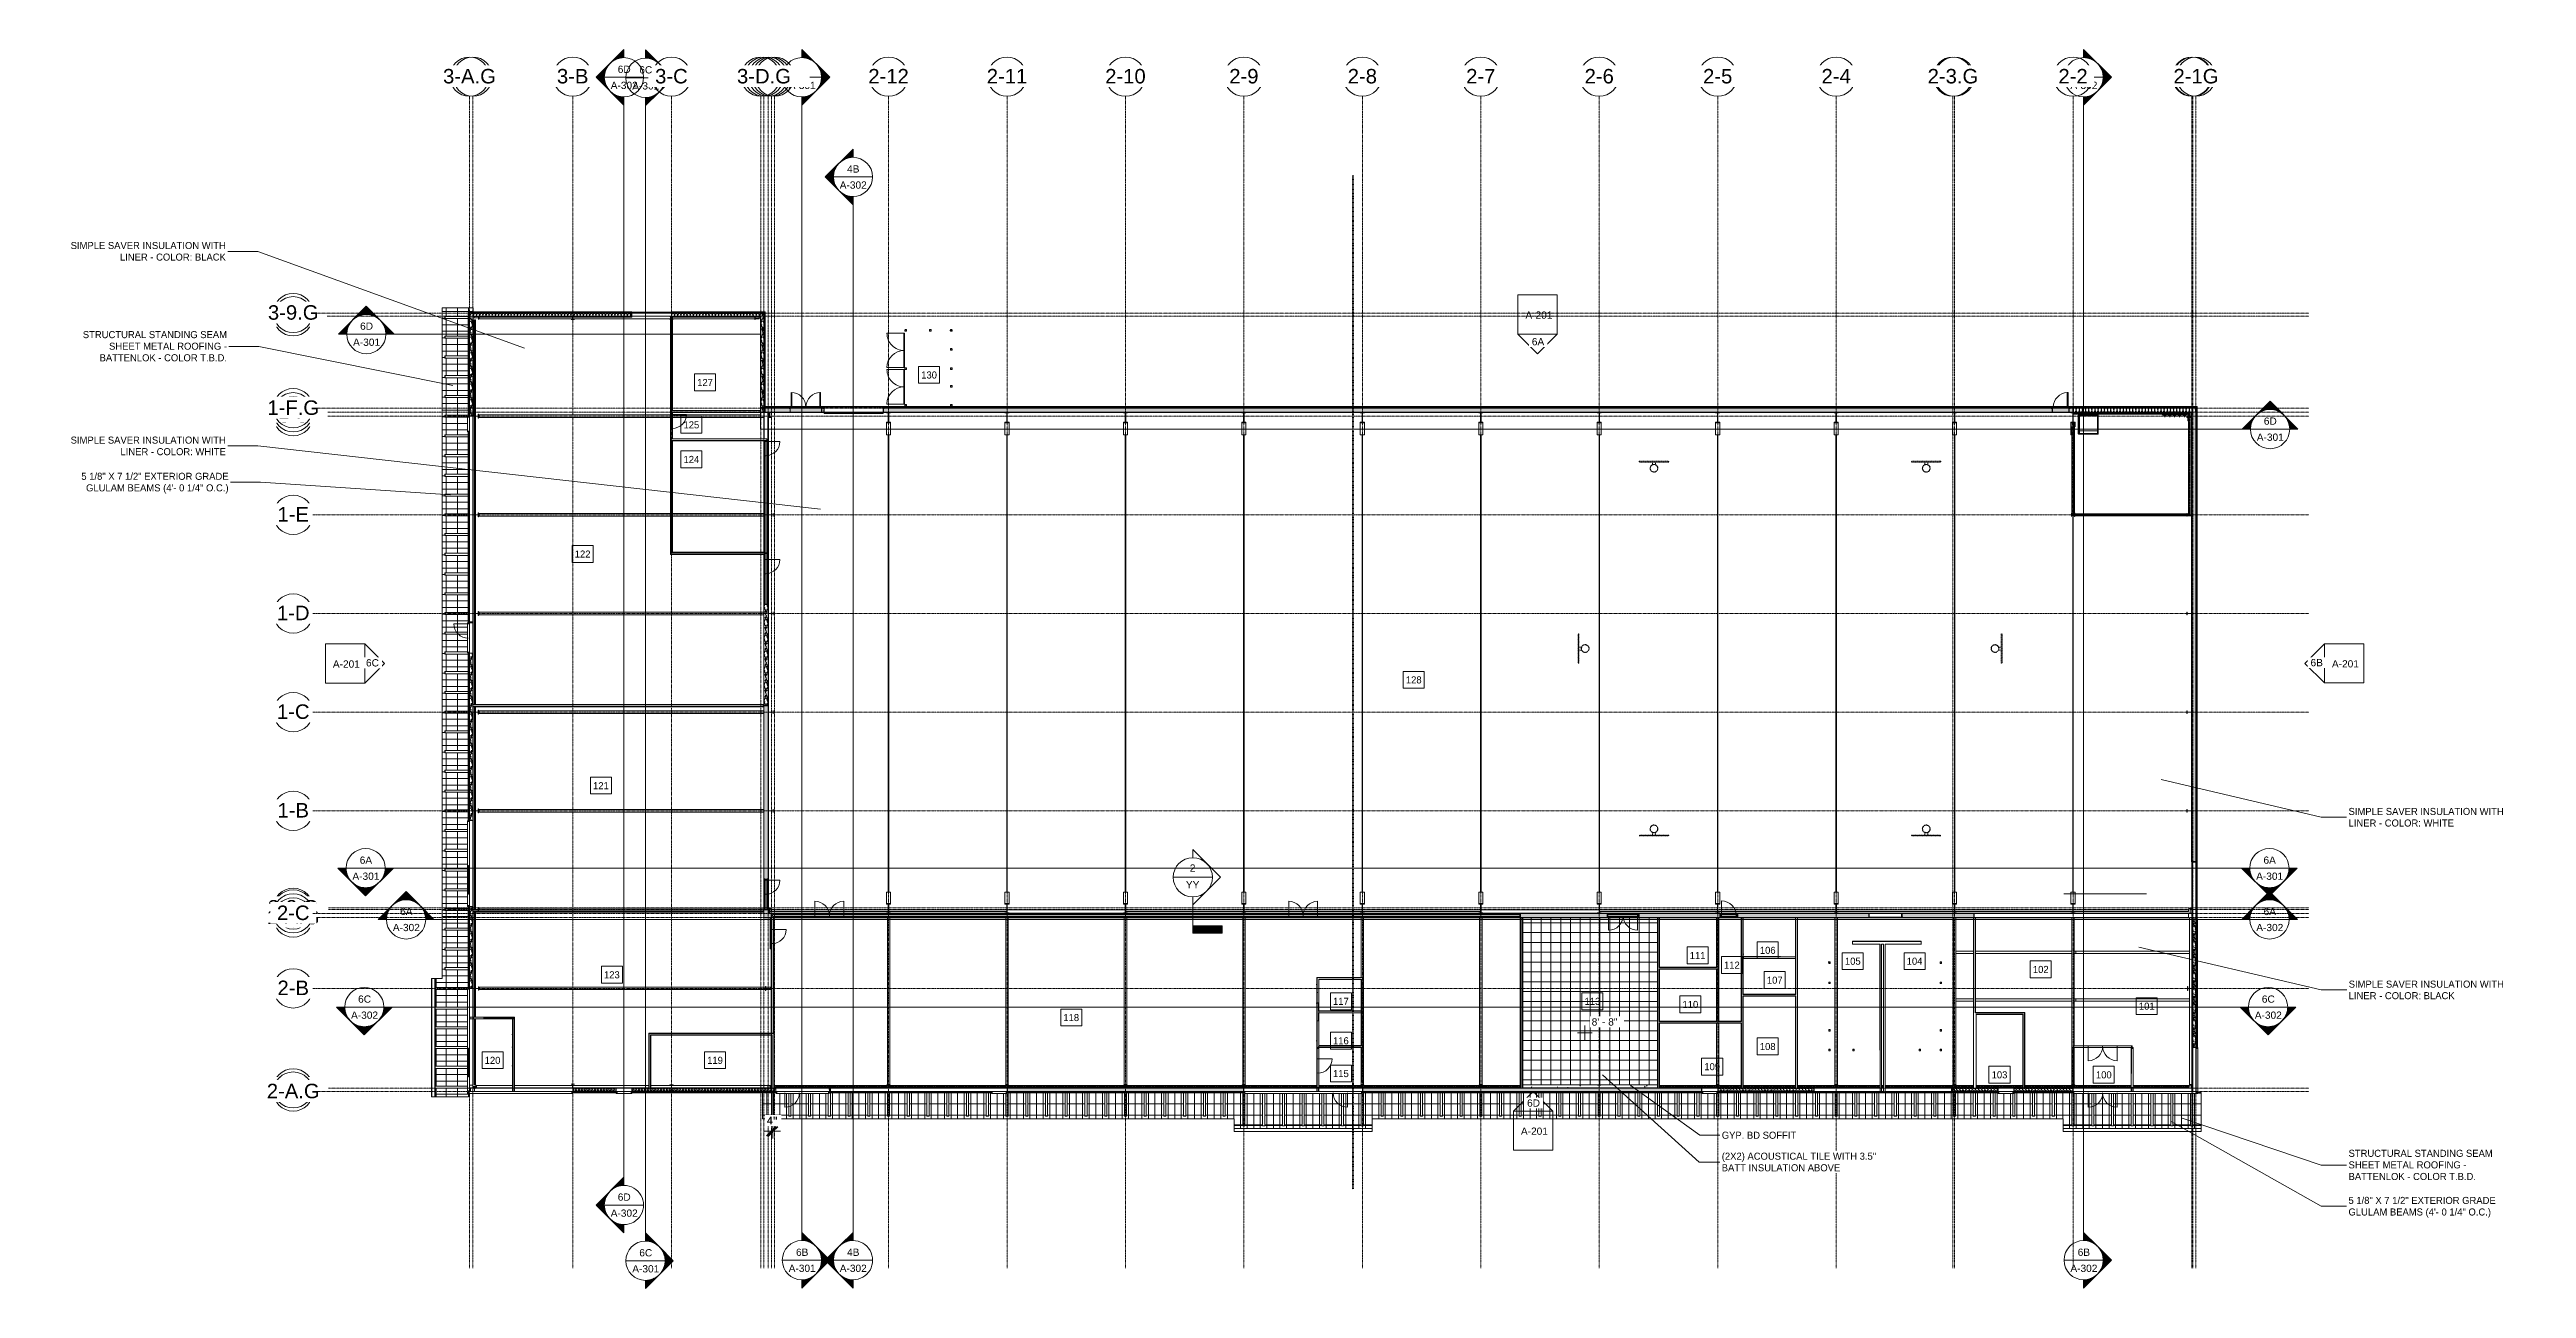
# Model space of a CAD drawing. Header units: inches. Extents: x 21035 to 27089, y -23277 to -20247.
import ezdxf

# ---------------------------------------------------------------- set-up
doc = ezdxf.new("R2010")
doc.units = ezdxf.units.IN
doc.header["$MEASUREMENT"] = 0
for name, pattern in [('Dash', [0.25, 0.125, -0.125]), ('Grid Line 1_2_', [0.875, 0.5, -0.125, 0.125, -0.125]), ('Hidden 1_8_', [0.1875, 0.125, -0.0625])]:
    doc.linetypes.add(name, pattern=pattern)
for name, color, linetype, lineweight in [('A-ANNO-DIMS', 211, 'Continuous', 9), ('A-ANNO-DIMS-192', 211, 'Continuous', 9), ('A-ANNO-IDEN', 131, 'Continuous', 9), ('A-ANNO-MATC', 214, 'Dash', 140), ('A-AREA-IDEN', 2, 'Continuous', 9), ('A-CLNG', 13, 'Continuous', 13), ('A-CLNG-PATT', 13, 'Continuous', 13), ('A-DETL', 90, 'Continuous', 70), ('A-DOOR', 31, 'Continuous', 13), ('A-DOOR-GLAZ', 31, 'Continuous', 15), ('A-GLAZ', 151, 'Continuous', 13), ('A-GLAZ-CWMG', 51, 'Continuous', 13), ('A-ROOF', 132, 'Continuous', 13), ('A-ROOF-OTLN', 132, 'Continuous', 9), ('A-ROOF-PATT', 132, 'Continuous', 13), ('A-WALL', 113, 'Continuous', 13), ('A-WALL-PATT', 111, 'Continuous', 25), ('E-POWR-CNTR', 130, 'Continuous', 9), ('E-POWR-RISE', 130, 'Continuous', 9), ('G-ANNO-DIMS', 111, 'Continuous', 9), ('G-ANNO-SYMB', 111, 'Continuous', 9), ('I-WALL', 2, 'Continuous', 13), ('Q-SPCQ', 91, 'Continuous', 13), ('Q-SPCQ-HDLN', 91, 'Dash', 9), ('S-BEAM', 12, 'Continuous', 13), ('S-COLS', 52, 'Continuous', 13), ('S-GRID', 1, 'Continuous', 9), ('S-GRID-IDEN', 1, 'Continuous', 9)]:
    doc.layers.add(name, color=color, linetype=linetype, lineweight=lineweight)
doc.styles.add('Arial', font='arial.ttf', dxfattribs={"height": 35.407186})
doc.styles.add('Arial_1', font='arial.ttf', dxfattribs={"height": 17.703593})
doc.styles.add('Arial_B', font='arialbd.ttf', dxfattribs={"height": 18.265612})
doc.styles.add('Century Gothic', font='GOTHIC.TTF', dxfattribs={"height": 17.245342})
doc.dimstyles.new('OD_Dimension', dxfattribs={"dimscale": 12, "dimtxt": 18, "dimasz": 2, "dimexe": 1.5, "dimexo": 1, "dimgap": 1, "dimtad": 1, "dimdec": 4, "dimrnd": 0.0625, "dimzin": 3, "dimdsep": 46, "dimlunit": 4, "dimtxsty": 'Arial_B', "dimblk1": 'OBLIQUE', "dimblk2": 'OBLIQUE', "dimsah": 1, "dimcen": 0.09, "dimdle": 1.5, "dimazin": 0, "dimtfac": 1, "dimtdec": 4, "dimtix": 1, "dimtmove": 0, "dimatfit": 3, "dimfxl": 1, "dimtvp": 1, "dimtfill": 1, "dimfrac": 2, "dimtolj": 1, "dimtzin": 0, "dimlwd": 13, "dimlwe": 13, "dimarcsym": 2})
pattern_1 = [(0, (0, 0), (61.44, 15.36), [2.534, -43.546, 2.534, -43.546, -245.76]), (0, (0, 0), (61.44, 15.36), [-92.16, 2.534, -89.626, 2.534, -43.546, -107.52]), (0, (0, 0), (61.44, 15.36), [-230.4, 2.534, -28.186, 2.534, -74.266]), (120, (23.04, 7.68), (-44.02215, 45.528601), [2.534, -43.546, 2.534, -43.546, -245.76]), (120, (23.04, 7.68), (-44.02215, 45.528601), [-92.16, 2.534, -89.626, 2.534, -43.546, -107.52]), (120, (23.04, 7.68), (-44.02215, 45.528601), [-230.4, 2.534, -28.186, 2.534, -74.266]), (240, (30.72, 38.4), (-17.41785, -60.888601), [2.534, -43.546, 2.534, -43.546, -245.76]), (240, (30.72, 38.4), (-17.41785, -60.888601), [-92.16, 2.534, -89.626, 2.534, -43.546, -107.52]), (240, (30.72, 38.4), (-17.41785, -60.888601), [-230.4, 2.534, -28.186, 2.534, -74.266])]
pattern_2 = [(45, (0, 0), (-19.00703, 19.00703), []), (45, (0, 28.8), (-19.00703, 19.00703), [])]
pattern_3 = [(161.57, (0.96, 0.96), (-7.6802237, -0.0009796), [0, -54.643, 6.067, 0]), (18.43, (-0.96, 0.96), (-7.6802237, 0.0009796), [0, -54.643, 6.067, 0]), (108.43, (0.96, 0.96), (3.8382953, -19.20136532), [18.211, -42.499]), (71.57, (-0.96, 0.96), (3.8382953, 19.20136532), [18.211, -42.499])]
pattern_4 = [(0, (0, 0), (30.72, 7.68), [2.534, -20.506, 2.534, -20.506, -122.88]), (0, (0, 0), (30.72, 7.68), [-46.08, 2.534, -43.546, 2.534, -20.506, -53.76]), (0, (0, 0), (30.72, 7.68), [-115.2, 2.534, -12.826, 2.534, -35.866]), (120, (11.52, 3.84), (-22.0110751, 22.7643004), [2.534, -20.506, 2.534, -20.506, -122.88]), (120, (11.52, 3.84), (-22.0110751, 22.7643004), [-46.08, 2.534, -43.546, 2.534, -20.506, -53.76]), (120, (11.52, 3.84), (-22.0110751, 22.7643004), [-115.2, 2.534, -12.826, 2.534, -35.866]), (240, (15.36, 19.2), (-8.7089249, -30.4443004), [2.534, -20.506, 2.534, -20.506, -122.88]), (240, (15.36, 19.2), (-8.7089249, -30.4443004), [-46.08, 2.534, -43.546, 2.534, -20.506, -53.76]), (240, (15.36, 19.2), (-8.7089249, -30.4443004), [-115.2, 2.534, -12.826, 2.534, -35.866])]
pattern_5 = [(0, (0, 0), (0, 24), []), (90, (0, 0), (-24, 1e-15), [])]
pattern_6 = [(225, (25691.39, -22360.053), (19.00703, -19.00703), []), (225, (25691.39, -22388.853), (19.00703, -19.00703), [])]
pattern_7 = [(225, (25401.89, -22360.053), (19.00703, -19.00703), []), (225, (25401.89, -22388.853), (19.00703, -19.00703), [])]
pattern_8 = [(225, (25112.39, -22360.053), (19.00703, -19.00703), []), (225, (25112.39, -22388.853), (19.00703, -19.00703), [])]
pattern_9 = [(225, (24822.89, -22360.053), (19.00703, -19.00703), []), (225, (24822.89, -22388.853), (19.00703, -19.00703), [])]
pattern_10 = [(225, (24533.39, -22360.053), (19.00703, -19.00703), []), (225, (24533.39, -22388.853), (19.00703, -19.00703), [])]
pattern_11 = [(225, (24243.89, -22360.053), (19.00703, -19.00703), []), (225, (24243.89, -22388.853), (19.00703, -19.00703), [])]
pattern_12 = [(225, (23954.39, -22360.053), (19.00703, -19.00703), []), (225, (23954.39, -22388.853), (19.00703, -19.00703), [])]
pattern_13 = [(225, (23664.89, -22360.053), (19.00703, -19.00703), []), (225, (23664.89, -22388.853), (19.00703, -19.00703), [])]
pattern_14 = [(225, (23375.39, -22360.053), (19.00703, -19.00703), []), (225, (23375.39, -22388.853), (19.00703, -19.00703), [])]
pattern_15 = [(225, (23085.89, -22360.053), (19.00703, -19.00703), []), (225, (23085.89, -22388.853), (19.00703, -19.00703), [])]
pattern_16 = [(225, (25980.89, -22360.053), (19.00703, -19.00703), []), (225, (25980.89, -22388.853), (19.00703, -19.00703), [])]

msp = doc.modelspace()

# ---------------------------------------------------------------- texts
at = {"layer": 'A-AREA-IDEN', "char_height": 17.245342, "width": 47.304, "attachment_point": 2, "line_spacing_factor": 0.984117, "style": 'Century Gothic'}
for s, insert in [('127', (22637.34704, -21052.79643)), ('130', (23184.90666, -21034.46669)), ('125', (22603.88616, -21156.34848)), ('124', (22603.88616, -21240.90248)), ('122', (22338.09666, -21472.3288)), ('128', (24369.49888, -21780.03999)), ('121', (22382.79393, -22038.65969)), ('111', (25063.35174, -22453.94822)), ('106', (25234.65298, -22441.27542)), ('123', (22409.59276, -22501.08246)), ('112', (25147.06663, -22477.43576)), ('107', (25251.85298, -22514.28175)), ('105', (25442.62609, -22467.94698)), ('104', (25593.5568, -22467.94698)), ('102', (25902.00422, -22488.02695)), ('117', (24191.44118, -22566.07445)), ('113', (24806.25048, -22566.07445)), ('110', (25045.61336, -22573.60566)), ('101', (26161.0966, -22577.87195)), ('118', (23532.37694, -22605.74157)), ('116', (24191.44118, -22662.38332)), ('108', (25234.65298, -22676.47467)), ('120', (22117.94281, -22710.2835)), ('119', (22661.67942, -22710.2835)), ('115', (24191.44118, -22742.66705)), ('109', (25098.88215, -22725.84405)), ('103', (25801.18385, -22745.75032)), ('100', (26056.0985, -22745.75032))]:
    msp.add_mtext(s, dxfattribs=dict(at, insert=insert))
at = {"layer": 'G-ANNO-SYMB', "attachment_point": 2, "line_spacing_factor": 0.938532, "style": 'Arial_1'}
for s, insert, char_height, width in [('A-302', (22439.78836, -20326.03507), 17.703593, 78.624), ('6D', (22439.78836, -20286.76258), 17.703593, 37.584), ('A-301', (22492.46874, -20327.30369), 17.703593, 78.624), ('6C', (22492.46874, -20288.0312), 17.703593, 37.584), ('A-301', (22874.77034, -20326.03507), 17.703593, 78.624), ('6B', (22874.77034, -20286.76258), 17.703593, 36.072), ('A-302', (22999.57812, -20569.75021), 17.703593, 78.624), ('4B', (22999.57812, -20530.47772), 17.703593, 36.072), ('6D', (21810.04793, -20914.78883), 17.703593, 37.584), ('A-301', (21810.04793, -20954.06132), 17.703593, 78.624), ('A-301', (26463.04264, -21186.2799), 17.703593, 78.624), ('6D', (26463.04264, -21147.00741), 17.703593, 37.584), ('A-301', (21808.45537, -22259.76733), 17.703593, 78.624), ('6A', (21808.45537, -22220.49484), 17.703593, 36.072), ('2', (23829.0776, -22239.9487), 17.70359, 16.416), ('A-301', (26461.45008, -22259.76733), 17.703593, 78.624), ('6A', (26461.45008, -22220.49484), 17.703593, 36.072), ('YY', (23829.0776, -22280.4842), 17.703593, 38.448), ('A-302', (21907.26637, -22385.29121), 17.703593, 78.624), ('6A', (21907.26637, -22346.01872), 17.703593, 36.072), ('A-302', (26461.77422, -22385.29121), 17.703593, 78.624), ('6A', (26461.77422, -22346.01872), 17.703593, 36.072), ('6C', (21805.14725, -22560.29204), 17.703593, 37.584), ('6C', (26458.14195, -22560.29204), 17.703593, 37.584), ('A-302', (21805.14725, -22599.56453), 17.703593, 78.624), ('A-302', (26458.14195, -22599.56453), 17.703593, 78.624), ('6D', (22439.78836, -23044.39317), 17.703593, 37.584), ('A-302', (22439.78836, -23083.66566), 17.703593, 78.624), ('6C', (22492.46874, -23180.58034), 17.703593, 37.584), ('6B', (22874.77034, -23179.31172), 17.703593, 36.072), ('4B', (22999.57812, -23179.31172), 17.703593, 36.072), ('6B', (26007.4317, -23179.31172), 17.703593, 36.072), ('A-301', (22492.46874, -23219.85283), 17.703593, 78.624), ('A-301', (22874.77034, -23218.58421), 17.703593, 78.624), ('A-302', (22999.57812, -23218.58421), 17.703593, 78.624), ('A-302', (26007.4317, -23218.58421), 17.703593, 78.624)]:
    msp.add_mtext(s, dxfattribs=dict(at, insert=insert, char_height=char_height, width=width))

# ---------------------------------------------------------------- blocks, each defined once
blk = doc.blocks.new('HSS-Hollow Structural Section-Column - HSS3-1_2X3-1_2X1_8-350765-RCP - First Floor')
at = {"layer": 'S-COLS', "color": 7}
for p, q in [((-1.75, -1.518), (-1.75, 1.518)), ((-1.634, 1.518), (-1.634, -1.518)), ((-1.518, 1.75), (1.518, 1.75)), ((1.518, 1.634), (-1.518, 1.634)), ((1.634, -1.518), (1.634, 1.518)), ((1.75, 1.518), (1.75, -1.518)), ((-1.518, -1.634), (1.518, -1.634)), ((1.518, -1.75), (-1.518, -1.75))]:
    blk.add_line(p, q, dxfattribs=at)
for centre, radius, start, end in [((-1.518, 1.518), 0.232, 90, 180), ((-1.518, 1.518), 0.116, 90, 180), ((1.518, 1.518), 0.232, 360, 90), ((1.518, 1.518), 0.116, 360, 90), ((-1.518, -1.518), 0.232, 180, 270), ((-1.518, -1.518), 0.116, 180, 270), ((1.518, -1.518), 0.232, 270, 0), ((1.518, -1.518), 0.116, 270, 360)]:
    blk.add_arc(centre, radius, start, end, dxfattribs=at)
blk = doc.blocks.new('HSS-Hollow Structural Section-Column - HSS3-1_2X3-1_2X1_8-V35-RCP - First Floor')
at = {"layer": 'S-COLS', "lineweight": 9}
h = blk.add_hatch(dxfattribs=at)
h.set_pattern_fill('FP_34', color=8, style=0, pattern_type=2)
h.set_pattern_definition([(45, (-25444.64, 22693.678), (-19.00703, 19.00703), []), (45, (-25444.64, 22722.478), (-19.00703, 19.00703), [])])
h.paths.add_polyline_path([(1.5, -1.8), (1.5, -1.6), (-1.5, -1.6), (-1.5, -1.8)], flags=0)
h.paths.add_polyline_path([(-1.6, -1.5), (-1.6, 1.5), (-1.8, 1.5), (-1.8, -1.5)], flags=0)
h.paths.add_polyline_path([(1.7, -1.5), (1.7, 1.5), (1.6, 1.5), (1.6, -1.5)], flags=0)
h.paths.add_polyline_path([(1.5, 1.6), (1.5, 1.7), (-1.5, 1.7), (-1.5, 1.6)], flags=0)
at = {"layer": 'S-COLS', "color": 7}
for p, q in [((-1.8, -1.5), (-1.8, 1.5)), ((-1.6, 1.5), (-1.6, -1.5)), ((-1.5, 1.7), (1.5, 1.7)), ((1.5, 1.6), (-1.5, 1.6)), ((1.6, -1.5), (1.6, 1.5)), ((1.7, 1.5), (1.7, -1.5)), ((-1.5, -1.6), (1.5, -1.6)), ((1.5, -1.8), (-1.5, -1.8))]:
    blk.add_line(p, q, dxfattribs=at)
for centre, radius, start, end in [((-1.5, 1.5), 0.232, 90, 180), ((-1.5, 1.5), 0.116, 90, 180), ((1.5, 1.5), 0.232, 360, 90), ((1.5, 1.5), 0.116, 360, 90), ((-1.5, -1.5), 0.232, 180, 270), ((-1.5, -1.5), 0.116, 180, 270), ((1.5, -1.5), 0.232, 270, 0), ((1.5, -1.5), 0.116, 270, 360)]:
    blk.add_arc(centre, radius, start, end, dxfattribs=at)
blk = doc.blocks.new('HSS-Hollow Structural Section-Column - HSS3-1_2X3-1_2X1_8-V36-RCP - First Floor')
at = {"layer": 'S-COLS', "color": 7}
for p, q in [((-1.75, -1.518), (-1.75, 1.518)), ((-1.634, 1.518), (-1.634, -1.518)), ((-1.518, 1.75), (1.518, 1.75)), ((1.518, 1.634), (-1.518, 1.634)), ((1.634, -1.518), (1.634, 1.518)), ((1.75, 1.518), (1.75, -1.518)), ((-1.518, -1.634), (1.518, -1.634)), ((1.518, -1.75), (-1.518, -1.75))]:
    blk.add_line(p, q, dxfattribs=at)
for centre, radius, start, end in [((-1.518, 1.518), 0.232, 90, 180), ((-1.518, 1.518), 0.116, 90, 180), ((1.518, 1.518), 0.232, 360, 90), ((1.518, 1.518), 0.116, 360, 90), ((-1.518, -1.518), 0.232, 180, 270), ((-1.518, -1.518), 0.116, 180, 270), ((1.518, -1.518), 0.232, 270, 0), ((1.518, -1.518), 0.116, 270, 360)]:
    blk.add_arc(centre, radius, start, end, dxfattribs=at)
blk = doc.blocks.new('HSS-Hollow Structural Section-Column - HSS3-1_2X3-1_2X1_8-V37-RCP - First Floor')
at = {"layer": 'S-COLS', "lineweight": 9}
h = blk.add_hatch(dxfattribs=at)
h.set_pattern_fill('FP_35', color=8, style=0, pattern_type=2)
h.set_pattern_definition([(45, (-25657.89, 22693.678), (-19.00703, 19.00703), []), (45, (-25657.89, 22722.478), (-19.00703, 19.00703), [])])
h.paths.add_polyline_path([(1.5, -1.8), (1.5, -1.6), (-1.5, -1.6), (-1.5, -1.8)], flags=0)
h.paths.add_polyline_path([(1.6, -1.5), (1.7, -1.5), (1.7, 1.5), (1.6, 1.5)], flags=0)
h.paths.add_polyline_path([(-1.6, -1.5), (-1.6, 1.5), (-1.8, 1.5), (-1.8, -1.5)], flags=0)
h.paths.add_polyline_path([(1.5, 1.6), (1.5, 1.7), (-1.5, 1.7), (-1.5, 1.6)], flags=0)
at = {"layer": 'S-COLS', "color": 7}
for p, q in [((-1.8, -1.5), (-1.8, 1.5)), ((-1.6, 1.5), (-1.6, -1.5)), ((-1.5, 1.7), (1.5, 1.7)), ((1.5, 1.6), (-1.5, 1.6)), ((1.6, -1.5), (1.6, 1.5)), ((1.7, 1.5), (1.7, -1.5)), ((-1.5, -1.6), (1.5, -1.6)), ((1.5, -1.8), (-1.5, -1.8))]:
    blk.add_line(p, q, dxfattribs=at)
for centre, radius, start, end in [((-1.5, 1.5), 0.232, 90, 180), ((-1.5, 1.5), 0.116, 90, 180), ((1.5, 1.5), 0.232, 360, 90), ((1.5, 1.5), 0.116, 360, 90), ((-1.5, -1.5), 0.232, 180, 270), ((-1.5, -1.5), 0.116, 180, 270), ((1.5, -1.5), 0.232, 270, 0), ((1.5, -1.5), 0.116, 270, 360)]:
    blk.add_arc(centre, radius, start, end, dxfattribs=at)
blk = doc.blocks.new('HSS-Hollow Structural Section-Column - HSS3-1_2X3-1_2X1_8-V38-RCP - First Floor')
at = {"layer": 'S-COLS', "color": 7}
for p, q in [((-1.75, -1.518), (-1.75, 1.518)), ((-1.634, 1.518), (-1.634, -1.518)), ((-1.518, 1.75), (1.518, 1.75)), ((1.518, 1.634), (-1.518, 1.634)), ((1.634, -1.518), (1.634, 1.518)), ((1.75, 1.518), (1.75, -1.518)), ((-1.518, -1.634), (1.518, -1.634)), ((1.518, -1.75), (-1.518, -1.75))]:
    blk.add_line(p, q, dxfattribs=at)
for centre, radius, start, end in [((-1.518, 1.518), 0.232, 90, 180), ((-1.518, 1.518), 0.116, 90, 180), ((1.518, 1.518), 0.232, 360, 90), ((1.518, 1.518), 0.116, 360, 90), ((-1.518, -1.518), 0.232, 180, 270), ((-1.518, -1.518), 0.116, 180, 270), ((1.518, -1.518), 0.232, 270, 0), ((1.518, -1.518), 0.116, 270, 360)]:
    blk.add_arc(centre, radius, start, end, dxfattribs=at)
blk = doc.blocks.new('HSS-Hollow Structural Section-Column - HSS3-1_2X3-1_2X1_8-V39-RCP - First Floor')
at = {"layer": 'S-COLS', "lineweight": 9}
h = blk.add_hatch(dxfattribs=at)
h.set_pattern_fill('FP_36', color=8, style=0, pattern_type=2)
h.set_pattern_definition([(45, (-25657.89, 22479.99), (-19.00703, 19.00703), []), (45, (-25657.89, 22508.79), (-19.00703, 19.00703), [])])
h.paths.add_polyline_path([(-1.5, -1.8), (1.5, -1.8), (1.5, -1.6), (-1.5, -1.6)], flags=0)
h.paths.add_polyline_path([(-1.8, -1.5), (-1.6, -1.5), (-1.6, 1.5), (-1.8, 1.5)], flags=0)
h.paths.add_polyline_path([(1.6, -1.5), (1.7, -1.5), (1.7, 1.5), (1.6, 1.5)], flags=0)
h.paths.add_polyline_path([(-1.5, 1.6), (1.5, 1.6), (1.5, 1.7), (-1.5, 1.7)], flags=0)
at = {"layer": 'S-COLS', "color": 7}
for p, q in [((-1.8, -1.5), (-1.8, 1.5)), ((-1.6, 1.5), (-1.6, -1.5)), ((-1.5, 1.7), (1.5, 1.7)), ((1.5, 1.6), (-1.5, 1.6)), ((1.6, -1.5), (1.6, 1.5)), ((1.7, 1.5), (1.7, -1.5)), ((-1.5, -1.6), (1.5, -1.6)), ((1.5, -1.8), (-1.5, -1.8))]:
    blk.add_line(p, q, dxfattribs=at)
for centre, radius, start, end in [((-1.5, 1.5), 0.232, 90, 180), ((-1.5, 1.5), 0.116, 90, 180), ((1.5, 1.5), 0.232, 360, 90), ((1.5, 1.5), 0.116, 360, 90), ((-1.5, -1.5), 0.232, 180, 270), ((-1.5, -1.5), 0.116, 180, 270), ((1.5, -1.5), 0.232, 270, 0), ((1.5, -1.5), 0.116, 270, 360)]:
    blk.add_arc(centre, radius, start, end, dxfattribs=at)
blk = doc.blocks.new('HSS-Hollow Structural Section-Column - HSS3-1_2X3-1_2X1_8-V40-RCP - First Floor')
at = {"layer": 'S-COLS', "color": 7}
for p, q in [((-1.75, -1.518), (-1.75, 1.518)), ((-1.634, 1.518), (-1.634, -1.518)), ((-1.518, 1.75), (1.518, 1.75)), ((1.518, 1.634), (-1.518, 1.634)), ((1.634, -1.518), (1.634, 1.518)), ((1.75, 1.518), (1.75, -1.518)), ((-1.518, -1.634), (1.518, -1.634)), ((1.518, -1.75), (-1.518, -1.75))]:
    blk.add_line(p, q, dxfattribs=at)
for centre, radius, start, end in [((-1.518, 1.518), 0.232, 90, 180), ((-1.518, 1.518), 0.116, 90, 180), ((1.518, 1.518), 0.232, 360, 90), ((1.518, 1.518), 0.116, 360, 90), ((-1.518, -1.518), 0.232, 180, 270), ((-1.518, -1.518), 0.116, 180, 270), ((1.518, -1.518), 0.232, 270, 0), ((1.518, -1.518), 0.116, 270, 360)]:
    blk.add_arc(centre, radius, start, end, dxfattribs=at)
blk = doc.blocks.new('HSS-Hollow Structural Section-Column - HSS3-1_2X3-1_2X1_8-V41-RCP - First Floor')
at = {"layer": 'S-COLS', "lineweight": 9}
h = blk.add_hatch(dxfattribs=at)
h.set_pattern_fill('FP_37', color=8, style=0, pattern_type=2)
h.set_pattern_definition([(45, (-25385.89, 22479.99), (-19.00703, 19.00703), []), (45, (-25385.89, 22508.79), (-19.00703, 19.00703), [])])
h.paths.add_polyline_path([(-1.5, -1.8), (1.5, -1.8), (1.5, -1.6), (-1.5, -1.6)], flags=0)
h.paths.add_polyline_path([(1.7, -1.5), (1.7, 1.5), (1.6, 1.5), (1.6, -1.5)], flags=0)
h.paths.add_polyline_path([(-1.8, -1.5), (-1.6, -1.5), (-1.6, 1.5), (-1.8, 1.5)], flags=0)
h.paths.add_polyline_path([(1.5, 1.6), (1.5, 1.7), (-1.5, 1.7), (-1.5, 1.6)], flags=0)
at = {"layer": 'S-COLS', "color": 7}
for p, q in [((-1.8, -1.5), (-1.8, 1.5)), ((-1.6, 1.5), (-1.6, -1.5)), ((-1.5, 1.7), (1.5, 1.7)), ((1.5, 1.6), (-1.5, 1.6)), ((1.6, -1.5), (1.6, 1.5)), ((1.7, 1.5), (1.7, -1.5)), ((-1.5, -1.6), (1.5, -1.6)), ((1.5, -1.8), (-1.5, -1.8))]:
    blk.add_line(p, q, dxfattribs=at)
for centre, radius, start, end in [((-1.5, 1.5), 0.232, 90, 180), ((-1.5, 1.5), 0.116, 90, 180), ((1.5, 1.5), 0.232, 360, 90), ((1.5, 1.5), 0.116, 360, 90), ((-1.5, -1.5), 0.232, 180, 270), ((-1.5, -1.5), 0.116, 180, 270), ((1.5, -1.5), 0.232, 270, 0), ((1.5, -1.5), 0.116, 270, 360)]:
    blk.add_arc(centre, radius, start, end, dxfattribs=at)
blk = doc.blocks.new('HSS-Hollow Structural Section-Column - HSS3-1_2X3-1_2X1_8-V42-RCP - First Floor')
at = {"layer": 'S-COLS', "color": 7}
for p, q in [((-1.75, -1.518), (-1.75, 1.518)), ((-1.634, 1.518), (-1.634, -1.518)), ((-1.518, 1.75), (1.518, 1.75)), ((1.518, 1.634), (-1.518, 1.634)), ((1.634, -1.518), (1.634, 1.518)), ((1.75, 1.518), (1.75, -1.518)), ((-1.518, -1.634), (1.518, -1.634)), ((1.518, -1.75), (-1.518, -1.75))]:
    blk.add_line(p, q, dxfattribs=at)
for centre, radius, start, end in [((-1.518, 1.518), 0.232, 90, 180), ((-1.518, 1.518), 0.116, 90, 180), ((1.518, 1.518), 0.232, 360, 90), ((1.518, 1.518), 0.116, 360, 90), ((-1.518, -1.518), 0.232, 180, 270), ((-1.518, -1.518), 0.116, 180, 270), ((1.518, -1.518), 0.232, 270, 0), ((1.518, -1.518), 0.116, 270, 360)]:
    blk.add_arc(centre, radius, start, end, dxfattribs=at)
blk = doc.blocks.new('HSS-Hollow Structural Section-Column - HSS3-1_2X3-1_2X1_8-V43-RCP - First Floor')
at = {"layer": 'S-COLS', "color": 7}
for p, q in [((-1.75, -1.518), (-1.75, 1.518)), ((-1.634, 1.518), (-1.634, -1.518)), ((-1.518, 1.75), (1.518, 1.75)), ((1.518, 1.634), (-1.518, 1.634)), ((1.634, -1.518), (1.634, 1.518)), ((1.75, 1.518), (1.75, -1.518)), ((-1.518, -1.634), (1.518, -1.634)), ((1.518, -1.75), (-1.518, -1.75))]:
    blk.add_line(p, q, dxfattribs=at)
for centre, radius, start, end in [((-1.518, 1.518), 0.232, 90, 180), ((-1.518, 1.518), 0.116, 90, 180), ((1.518, 1.518), 0.232, 360, 90), ((1.518, 1.518), 0.116, 360, 90), ((-1.518, -1.518), 0.232, 180, 270), ((-1.518, -1.518), 0.116, 180, 270), ((1.518, -1.518), 0.232, 270, 0), ((1.518, -1.518), 0.116, 270, 360)]:
    blk.add_arc(centre, radius, start, end, dxfattribs=at)
blk = doc.blocks.new('Locker Rooms and Restrooms_rvt-1-RCP - First Floor')
at = {"layer": 'A-WALL-PATT', "lineweight": 9}
h = blk.add_hatch(dxfattribs=at)
h.set_pattern_fill('FP_10', color=8, style=0, pattern_type=2)
h.set_pattern_definition(pattern_1)
h.paths.add_polyline_path([(25441.5, -22428.6), (25609.5, -22428.6), (25609.5, -22427.9), (25441.5, -22427.9)], flags=0)
h = blk.add_hatch(dxfattribs=at)
h.set_pattern_fill('FP_10', color=8, style=0, pattern_type=2)
h.set_pattern_definition(pattern_1)
h.paths.add_polyline_path([(25522, -22435.2), (25609.5, -22435.2), (25609.5, -22434.6), (25521.4, -22434.6), (25521.4, -22435.2), (25521.7, -22435.2)], flags=0)
h.paths.add_polyline_path([(25441.5, -22435.2), (25509.4, -22435.2), (25509.4, -22434.6), (25441.5, -22434.6)], flags=0)
h.paths.add_polyline_path([(25512.9, -22435.2), (25517.9, -22435.2), (25517.9, -22434.6), (25512.9, -22434.6)], flags=0)
h = blk.add_hatch(dxfattribs=at)
h.set_pattern_fill('FP_10', color=8, style=0, pattern_type=2)
h.set_pattern_definition(pattern_1)
h.paths.add_polyline_path([(25175.4, -22469.6), (25175.4, -22466.1), (25266, -22466.1), (25266, -22465.4), (25174.8, -22465.4), (25174.8, -22469.6)], flags=0)
h = blk.add_hatch(dxfattribs=at)
h.set_pattern_fill('FP_10', color=8, style=0, pattern_type=2)
h.set_pattern_definition(pattern_1)
h.paths.add_polyline_path([(25266, -22470.2), (25303, -22470.2), (25303, -22466.1), (25302.4, -22466.1), (25302.4, -22469.6), (25266, -22469.6)], flags=0)
h = blk.add_hatch(dxfattribs=at)
h.set_pattern_fill('FP_10', color=8, style=0, pattern_type=2)
h.set_pattern_definition(pattern_1)
h.paths.add_polyline_path([(24137.1, -22622.6), (24137.1, -22622), (24133.6, -22622), (24133.6, -22579.2), (24137.1, -22579.2), (24137.1, -22578.6), (24133, -22578.6), (24133, -22622.6), (24133.6, -22622.6)], flags=0)
h = blk.add_hatch(dxfattribs=at)
h.set_pattern_fill('FP_10', color=8, style=0, pattern_type=2)
h.set_pattern_definition(pattern_1)
h.paths.add_polyline_path([(24241.3, -22598.9), (24241.3, -22598.2), (24137.7, -22598.2), (24137.7, -22598.9), (24240.6, -22598.9)], flags=0)
at = {"layer": 'A-WALL', "color": 7}
for p, q in [((25441.5, -22428.6), (25441.5, -22427.9)), ((25609.5, -22428.6), (25441.5, -22428.6)), ((25441.5, -22434.6), (25441.5, -22428.6)), ((25441.5, -22435.2), (25441.5, -22434.6)), ((25509.4, -22434.6), (25441.5, -22434.6)), ((25509.4, -22434.6), (25509.4, -22435.2)), ((25509.4, -22693.7), (25509.4, -22435.2)), ((25512.9, -22434.6), (25512.9, -22435.2)), ((25517.9, -22434.6), (25512.9, -22434.6)), ((25517.9, -22434.6), (25517.9, -22435.2)), ((25521.4, -22434.6), (25521.4, -22435.2)), ((25609.5, -22434.6), (25521.4, -22434.6)), ((25521.4, -22693.7), (25521.4, -22435.2)), ((25609.5, -22427.9), (25609.5, -22428.6)), ((25609.5, -22428.6), (25609.5, -22434.6)), ((25609.5, -22434.6), (25609.5, -22435.2)), ((25266, -22466.1), (25175.4, -22466.1)), ((25175.4, -22469.6), (25175.4, -22466.1)), ((25266, -22469.6), (25175.4, -22469.6)), ((25266, -22469.6), (25302.4, -22469.6)), ((25302.4, -22466.1), (25302.4, -22469.6)), ((24133.6, -22579.2), (24137.1, -22579.2)), ((24133.6, -22622), (24133.6, -22579.2)), ((24137.1, -22598.9), (24137.1, -22579.2)), ((24137.1, -22622), (24133.6, -22622)), ((24137.7, -22598.9), (24137.1, -22598.9)), ((24137.1, -22622), (24137.1, -22602.4)), ((24137.7, -22602.4), (24137.1, -22602.4)), ((24240.6, -22598.9), (24137.7, -22598.9)), ((24240.6, -22602.4), (24137.7, -22602.4)), ((24240.6, -22602.4), (24240.6, -22598.9))]:
    blk.add_line(p, q, dxfattribs=at)
at = {"layer": 'I-WALL', "color": 7}
for p, q in [((25441.5, -22427.9), (25609.5, -22427.9)), ((25508.8, -22435.2), (25441.5, -22435.2)), ((25508.8, -22693.7), (25508.8, -22435.2)), ((25512.9, -22435.2), (25512.9, -22693.7)), ((25517.9, -22435.2), (25512.9, -22435.2)), ((25517.9, -22693.7), (25517.9, -22435.2)), ((25522, -22435.2), (25522, -22693.7)), ((25609.5, -22435.2), (25522, -22435.2)), ((25609.8, -22435.4), (25609.5, -22435.4)), ((25609.8, -22427.9), (25609.8, -22435.4)), ((25174.8, -22465.4), (25266, -22465.4)), ((25174.8, -22466.1), (25174.8, -22465.4)), ((25174.8, -22469.6), (25174.8, -22466.1)), ((25174.8, -22470.2), (25174.8, -22469.6)), ((25266, -22470.2), (25174.8, -22470.2)), ((25266, -22465.4), (25266, -22466.1)), ((25266, -22466.1), (25302.4, -22466.1)), ((25303, -22470.2), (25266, -22470.2)), ((25302.4, -22466.1), (25303, -22466.1)), ((25303, -22466.1), (25303, -22469.6)), ((25303, -22469.6), (25303, -22470.2)), ((24133, -22622.6), (24133, -22578.6)), ((24133, -22578.6), (24133.6, -22578.6)), ((24133.6, -22578.6), (24137.1, -22578.6)), ((24137.1, -22578.6), (24137.7, -22578.6)), ((24137.7, -22578.6), (24137.7, -22598.2)), ((24133.6, -22622.6), (24133, -22622.6)), ((24137.1, -22622.6), (24133.6, -22622.6)), ((24137.7, -22622.6), (24137.1, -22622.6)), ((24137.7, -22598.2), (24241.3, -22598.2)), ((24137.7, -22603), (24137.7, -22622.6)), ((24241.3, -22603), (24137.7, -22603)), ((24241.3, -22598.2), (24241.3, -22598.9)), ((24241.3, -22598.9), (24241.3, -22602.4)), ((24241.3, -22602.4), (24241.3, -22603)), ((25509.4, -22693.7), (25508.8, -22693.7)), ((25509.4, -22796.9), (25509.4, -22693.7)), ((25512.9, -22693.7), (25512.9, -22796.9)), ((25517.9, -22796.9), (25517.9, -22693.7)), ((25522, -22693.7), (25521.4, -22693.7)), ((25521.4, -22693.7), (25521.4, -22796.9)), ((25512.9, -22796.9), (25509.4, -22796.9)), ((25521.4, -22796.9), (25517.9, -22796.9))]:
    blk.add_line(p, q, dxfattribs=at)
at = {"color": 250, "lineweight": 9}
for name, p in [('HSS-Hollow Structural Section-Column - HSS3-1_2X3-1_2X1_8-V41-RCP - First Floor', (25385.9, -22480)), ('HSS-Hollow Structural Section-Column - HSS3-1_2X3-1_2X1_8-V39-RCP - First Floor', (25657.9, -22480)), ('HSS-Hollow Structural Section-Column - HSS3-1_2X3-1_2X1_8-V40-RCP - First Floor', (25385.9, -22529.3)), ('HSS-Hollow Structural Section-Column - HSS3-1_2X3-1_2X1_8-V38-RCP - First Floor', (25657.9, -22529.3)), ('HSS-Hollow Structural Section-Column - HSS3-1_2X3-1_2X1_8-V42-RCP - First Floor', (25385.9, -22645.6)), ('HSS-Hollow Structural Section-Column - HSS3-1_2X3-1_2X1_8-350765-RCP - First Floor', (25385.9, -22693.7)), ('HSS-Hollow Structural Section-Column - HSS3-1_2X3-1_2X1_8-V35-RCP - First Floor', (25444.6, -22693.7)), ('HSS-Hollow Structural Section-Column - HSS3-1_2X3-1_2X1_8-V36-RCP - First Floor', (25606.4, -22693.7)), ('HSS-Hollow Structural Section-Column - HSS3-1_2X3-1_2X1_8-V43-RCP - First Floor', (25657.9, -22645.6)), ('HSS-Hollow Structural Section-Column - HSS3-1_2X3-1_2X1_8-V37-RCP - First Floor', (25657.9, -22693.7))]:
    blk.add_blockref(name, p, dxfattribs=at)
blk = doc.blocks.new('W-Wide Flange-Column - B2_E-1389165-RCP - First Floor')
at = {"layer": 'S-COLS', "color": 7}
for p, q in [((-4, 4.1), (4, 4.1)), ((-4, 3.7), (-4, 4.1)), ((-0.8, 3.7), (-4, 3.7)), ((-0.1, -3), (-0.1, 3)), ((0.1, 3), (0.1, -3)), ((4, 3.7), (0.8, 3.7)), ((4, 4.1), (4, 3.7)), ((-4, -4.1), (-4, -3.7)), ((-4, -3.7), (-0.8, -3.7)), ((4, -4.1), (-4, -4.1)), ((0.8, -3.7), (4, -3.7)), ((4, -3.7), (4, -4.1))]:
    blk.add_line(p, q, dxfattribs=at)
for centre, start, end in [((-0.8, 3), 360, 90), ((0.8, 3), 90, 180), ((-0.8, -3), 270, 0), ((0.8, -3), 180, 270)]:
    blk.add_arc(centre, 0.691, start, end, dxfattribs=at)
blk = doc.blocks.new('W-Wide Flange-Column - B2_E-V1-RCP - First Floor')
at = {"layer": 'S-COLS', "lineweight": 9}
h = blk.add_hatch(dxfattribs=at)
h.set_pattern_fill('FP_1', color=8, style=0, pattern_type=2)
h.set_pattern_definition([(225, (23375.39, -22783.178), (19.00703, -19.00703), []), (225, (23375.39, -22811.978), (19.00703, -19.00703), [])])
h.paths.add_polyline_path([(4, 4.1), (-4, 4.1), (-4, 3.7), (-0.8, 3.7), (-0.3, 3.5), (-0.1, 3), (-0.1, 0.7), (0.1, 0.7), (0.1, 0.7), (0.1, 3), (0.3, 3.5), (0.8, 3.7), (4, 3.7)], flags=0)
h.paths.add_polyline_path([(0.1, -0.2), (0, -0.3), (-0.1, -0.3), (-0.1, -3), (-0.3, -3.5), (-0.8, -3.7), (-4, -3.7), (-4, -4.1), (4, -4.1), (4, -3.7), (0.8, -3.7), (0.3, -3.5), (0.1, -3), (0.1, -0.2)], flags=0)
at = {"layer": 'S-COLS', "color": 7}
for p, q in [((-4, 4.1), (4, 4.1)), ((-4, 3.7), (-4, 4.1)), ((-0.8, 3.7), (-4, 3.7)), ((-0.1, 0.7), (-0.1, 3)), ((0.1, 3), (0.1, 0.6)), ((4, 3.7), (0.8, 3.7)), ((4, 4.1), (4, 3.7)), ((-4, -4.1), (-4, -3.7)), ((-4, -3.7), (-0.8, -3.7)), ((4, -4.1), (-4, -4.1)), ((-0.1, -3), (-0.1, -0.3)), ((0.1, -0.2), (0.1, -3)), ((0.8, -3.7), (4, -3.7)), ((4, -3.7), (4, -4.1))]:
    blk.add_line(p, q, dxfattribs=at)
for centre, start, end in [((-0.8, 3), 360, 90), ((0.8, 3), 90, 180), ((-0.8, -3), 270, 0), ((0.8, -3), 180, 270)]:
    blk.add_arc(centre, 0.691, start, end, dxfattribs=at)
blk = doc.blocks.new('W-Wide Flange-Column - B2_E-V2-RCP - First Floor')
at = {"layer": 'S-COLS', "lineweight": 9}
h = blk.add_hatch(dxfattribs=at)
h.set_pattern_fill('FP_2', color=8, style=0, pattern_type=2)
h.set_pattern_definition([(225, (23664.89, -22783.178), (19.00703, -19.00703), []), (225, (23664.89, -22811.978), (19.00703, -19.00703), [])])
h.paths.add_polyline_path([(4, 4.1), (-4, 4.1), (-4, 3.7), (-0.8, 3.7), (-0.3, 3.5), (-0.1, 3), (-0.1, 0.7), (0.1, 0.7), (0.1, 0.7), (0.1, 3), (0.3, 3.5), (0.8, 3.7), (4, 3.7)], flags=0)
h.paths.add_polyline_path([(-0.1, -0.1), (-0.1, -3), (-0.3, -3.5), (-0.8, -3.7), (-4, -3.7), (-4, -4.1), (4, -4.1), (4, -3.7), (0.8, -3.7), (0.3, -3.5), (0.1, -3), (0.1, -0.3), (-0.1, -0.2), (-0.1, -0.2)], flags=0)
at = {"layer": 'S-COLS', "color": 7}
for p, q in [((-4, 4.1), (4, 4.1)), ((-4, 3.7), (-4, 4.1)), ((-0.8, 3.7), (-4, 3.7)), ((-0.1, 0.6), (-0.1, 3)), ((0.1, 3), (0.1, 0.7)), ((4, 3.7), (0.8, 3.7)), ((4, 4.1), (4, 3.7)), ((-4, -4.1), (-4, -3.7)), ((-4, -3.7), (-0.8, -3.7)), ((4, -4.1), (-4, -4.1)), ((-0.1, -3), (-0.1, -0.1)), ((0.1, -0.3), (0.1, -3)), ((0.8, -3.7), (4, -3.7)), ((4, -3.7), (4, -4.1))]:
    blk.add_line(p, q, dxfattribs=at)
for centre, start, end in [((-0.8, 3), 360, 90), ((0.8, 3), 90, 180), ((-0.8, -3), 270, 0), ((0.8, -3), 180, 270)]:
    blk.add_arc(centre, 0.691, start, end, dxfattribs=at)
blk = doc.blocks.new('W-Wide Flange-Column - B2_E-V3-RCP - First Floor')
at = {"layer": 'S-COLS', "color": 7}
for p, q in [((-4, 4.1), (4, 4.1)), ((-4, 3.7), (-4, 4.1)), ((-0.8, 3.7), (-4, 3.7)), ((-0.1, -3), (-0.1, 3)), ((0.1, 3), (0.1, -3)), ((4, 3.7), (0.8, 3.7)), ((4, 4.1), (4, 3.7)), ((-4, -4.1), (-4, -3.7)), ((-4, -3.7), (-0.8, -3.7)), ((4, -4.1), (-4, -4.1)), ((0.8, -3.7), (4, -3.7)), ((4, -3.7), (4, -4.1))]:
    blk.add_line(p, q, dxfattribs=at)
for centre, start, end in [((-0.8, 3), 360, 90), ((0.8, 3), 90, 180), ((-0.8, -3), 270, 0), ((0.8, -3), 180, 270)]:
    blk.add_arc(centre, 0.691, start, end, dxfattribs=at)
blk = doc.blocks.new('W-Wide Flange-Column - B2_E-V4-RCP - First Floor')
at = {"layer": 'S-COLS', "lineweight": 9}
h = blk.add_hatch(dxfattribs=at)
h.set_pattern_fill('FP_3', color=8, style=0, pattern_type=2)
h.set_pattern_definition([(225, (24243.89, -22783.178), (19.00703, -19.00703), []), (225, (24243.89, -22811.978), (19.00703, -19.00703), [])])
h.paths.add_polyline_path([(-4, 4.1), (-4, 3.7), (-0.8, 3.7), (-0.3, 3.5), (-0.1, 3), (-0.1, -3), (-0.3, -3.5), (-0.8, -3.7), (-4, -3.7), (-4, -4.1), (4, -4.1), (4, -3.7), (0.8, -3.7), (0.3, -3.5), (0.1, -3), (0.1, 3), (0.3, 3.5), (0.8, 3.7), (4, 3.7), (4, 4.1), (3.1, 4.1)], flags=0)
at = {"layer": 'S-COLS', "color": 7}
for p, q in [((-4, 4.1), (4, 4.1)), ((-4, 3.7), (-4, 4.1)), ((-0.8, 3.7), (-4, 3.7)), ((-0.1, -3), (-0.1, 3)), ((0.1, 3), (0.1, -3)), ((4, 3.7), (0.8, 3.7)), ((4, 4.1), (4, 3.7)), ((-4, -4.1), (-4, -3.7)), ((-4, -3.7), (-0.8, -3.7)), ((4, -4.1), (-4, -4.1)), ((0.8, -3.7), (4, -3.7)), ((4, -3.7), (4, -4.1))]:
    blk.add_line(p, q, dxfattribs=at)
for centre, start, end in [((-0.8, 3), 360, 90), ((0.8, 3), 90, 180), ((-0.8, -3), 270, 0), ((0.8, -3), 180, 270)]:
    blk.add_arc(centre, 0.691, start, end, dxfattribs=at)
blk = doc.blocks.new('W-Wide Flange-Column - B2_E-V5-RCP - First Floor')
at = {"layer": 'S-COLS', "lineweight": 9}
h = blk.add_hatch(dxfattribs=at)
h.set_pattern_fill('FP_4', color=8, style=0, pattern_type=2)
h.set_pattern_definition([(225, (24822.89, -22783.178), (19.00703, -19.00703), []), (225, (24822.89, -22811.978), (19.00703, -19.00703), [])])
h.paths.add_polyline_path([(4, 4.1), (-4, 4.1), (-4, 3.7), (-0.8, 3.7), (-0.3, 3.5), (-0.1, 3), (-0.1, 0.7), (0.1, 0.7), (0.1, 0.7), (0.1, 3), (0.3, 3.5), (0.8, 3.7), (4, 3.7)], flags=0)
h.paths.add_polyline_path([(-0.1, -0.1), (-0.1, -3), (-0.3, -3.5), (-0.8, -3.7), (-4, -3.7), (-4, -4.1), (4, -4.1), (4, -3.7), (0.8, -3.7), (0.3, -3.5), (0.1, -3), (0.1, -0.3), (-0.1, -0.2), (-0.1, -0.2)], flags=0)
at = {"layer": 'S-COLS', "color": 7}
for p, q in [((-4, 4.1), (4, 4.1)), ((-4, 3.7), (-4, 4.1)), ((-0.8, 3.7), (-4, 3.7)), ((-0.1, 0.6), (-0.1, 3)), ((0.1, 3), (0.1, 0.7)), ((4, 3.7), (0.8, 3.7)), ((4, 4.1), (4, 3.7)), ((-4, -4.1), (-4, -3.7)), ((-4, -3.7), (-0.8, -3.7)), ((4, -4.1), (-4, -4.1)), ((-0.1, -3), (-0.1, -0.1)), ((0.1, -0.3), (0.1, -3)), ((0.8, -3.7), (4, -3.7)), ((4, -3.7), (4, -4.1))]:
    blk.add_line(p, q, dxfattribs=at)
for centre, start, end in [((-0.8, 3), 360, 90), ((0.8, 3), 90, 180), ((-0.8, -3), 270, 0), ((0.8, -3), 180, 270)]:
    blk.add_arc(centre, 0.691, start, end, dxfattribs=at)
blk = doc.blocks.new('W-Wide Flange-Column - B2_E-V6-RCP - First Floor')
at = {"layer": 'S-COLS', "lineweight": 9}
h = blk.add_hatch(dxfattribs=at)
h.set_pattern_fill('FP_5', color=8, style=0, pattern_type=2)
h.set_pattern_definition([(225, (25112.39, -22783.178), (19.00703, -19.00703), []), (225, (25112.39, -22811.978), (19.00703, -19.00703), [])])
h.paths.add_polyline_path([(4, 4.1), (-4, 4.1), (-4, 3.7), (-0.8, 3.7), (-0.3, 3.5), (-0.1, 3), (-0.1, -3), (-0.3, -3.5), (-0.8, -3.7), (-4, -3.7), (-4, -4.1), (4, -4.1), (4, -3.7), (0.8, -3.7), (0.3, -3.5), (0.1, -3), (0.1, 3), (0.3, 3.5), (0.8, 3.7), (4, 3.7)], flags=0)
at = {"layer": 'S-COLS', "color": 7}
for p, q in [((-4, 4.1), (4, 4.1)), ((-4, 3.7), (-4, 4.1)), ((-0.8, 3.7), (-4, 3.7)), ((-0.1, -3), (-0.1, 3)), ((0.1, 3), (0.1, -3)), ((4, 3.7), (0.8, 3.7)), ((4, 4.1), (4, 3.7)), ((-4, -4.1), (-4, -3.7)), ((-4, -3.7), (-0.8, -3.7)), ((4, -4.1), (-4, -4.1)), ((0.8, -3.7), (4, -3.7)), ((4, -3.7), (4, -4.1))]:
    blk.add_line(p, q, dxfattribs=at)
for centre, start, end in [((-0.8, 3), 360, 90), ((0.8, 3), 90, 180), ((-0.8, -3), 270, 0), ((0.8, -3), 180, 270)]:
    blk.add_arc(centre, 0.691, start, end, dxfattribs=at)
blk = doc.blocks.new('W-Wide Flange-Column - B2_E-V7-RCP - First Floor')
at = {"layer": 'S-COLS', "color": 7}
for p, q in [((-4, 4.1), (4, 4.1)), ((-4, 3.7), (-4, 4.1)), ((-0.8, 3.7), (-4, 3.7)), ((-0.1, -3), (-0.1, 3)), ((0.1, 3), (0.1, -3)), ((4, 3.7), (0.8, 3.7)), ((4, 4.1), (4, 3.7)), ((-4, -4.1), (-4, -3.7)), ((-4, -3.7), (-0.8, -3.7)), ((4, -4.1), (-4, -4.1)), ((0.8, -3.7), (4, -3.7)), ((4, -3.7), (4, -4.1))]:
    blk.add_line(p, q, dxfattribs=at)
for centre, start, end in [((-0.8, 3), 360, 90), ((0.8, 3), 90, 180), ((-0.8, -3), 270, 0), ((0.8, -3), 180, 270)]:
    blk.add_arc(centre, 0.691, start, end, dxfattribs=at)
blk = doc.blocks.new('W-Wide Flange-Column - B2_F-1401326-RCP - First Floor')
at = {"layer": 'S-COLS', "lineweight": 9}
h = blk.add_hatch(dxfattribs=at)
h.set_pattern_fill('FP_6', color=8, style=0, pattern_type=2)
h.set_pattern_definition([(225, (25691.39, -22783.053), (19.00703, -19.00703), []), (225, (25691.39, -22811.853), (19.00703, -19.00703), [])])
h.paths.add_polyline_path([(4, 4.2), (-4, 4.2), (-4, 3.8), (-0.8, 3.8), (-0.3, 3.6), (-0.1, 3.1), (-0.1, -3.1), (-0.3, -3.6), (-0.8, -3.8), (-4, -3.8), (-4, -4.2), (4, -4.2), (4, -3.8), (0.8, -3.8), (0.3, -3.6), (0.1, -3.1), (0.1, 3.1), (0.3, 3.6), (0.8, 3.8), (4, 3.8)], flags=0)
at = {"layer": 'S-COLS', "color": 7}
for p, q in [((-4, 4.2), (4, 4.2)), ((-4, 3.8), (-4, 4.2)), ((-0.8, 3.8), (-4, 3.8)), ((-0.1, -3.1), (-0.1, 3.1)), ((0.1, 3.1), (0.1, -3.1)), ((4, 3.8), (0.8, 3.8)), ((4, 4.2), (4, 3.8)), ((-4, -4.2), (-4, -3.8)), ((-4, -3.8), (-0.8, -3.8)), ((4, -4.2), (-4, -4.2)), ((0.8, -3.8), (4, -3.8)), ((4, -3.8), (4, -4.2))]:
    blk.add_line(p, q, dxfattribs=at)
for centre, start, end in [((-0.8, 3.1), 360, 90), ((0.8, 3.1), 90, 180), ((-0.8, -3.1), 270, 0), ((0.8, -3.1), 180, 270)]:
    blk.add_arc(centre, 0.691, start, end, dxfattribs=at)
blk = doc.blocks.new('W-Wide Flange-Column - B2_E-V8-RCP - First Floor')
at = {"layer": 'S-COLS', "lineweight": 9}
h = blk.add_hatch(dxfattribs=at)
h.set_pattern_fill('FP_7', color=8, style=0, pattern_type=2)
h.set_pattern_definition([(225, (25980.89, -22783.178), (19.00703, -19.00703), []), (225, (25980.89, -22811.978), (19.00703, -19.00703), [])])
h.paths.add_polyline_path([(4, 4.1), (-4, 4.1), (-4, 3.7), (-0.8, 3.7), (-0.3, 3.5), (-0.1, 3), (-0.1, -3), (-0.3, -3.5), (-0.8, -3.7), (-4, -3.7), (-4, -4.1), (4, -4.1), (4, -3.7), (0.8, -3.7), (0.3, -3.5), (0.1, -3), (0.1, 3), (0.3, 3.5), (0.8, 3.7), (4, 3.7)], flags=0)
at = {"layer": 'S-COLS', "color": 7}
for p, q in [((-4, 4.1), (4, 4.1)), ((-4, 3.7), (-4, 4.1)), ((-0.8, 3.7), (-4, 3.7)), ((-0.1, -3), (-0.1, 3)), ((0.1, 3), (0.1, -3)), ((4, 3.7), (0.8, 3.7)), ((4, 4.1), (4, 3.7)), ((-4, -4.1), (-4, -3.7)), ((-4, -3.7), (-0.8, -3.7)), ((4, -4.1), (-4, -4.1)), ((0.8, -3.7), (4, -3.7)), ((4, -3.7), (4, -4.1))]:
    blk.add_line(p, q, dxfattribs=at)
for centre, start, end in [((-0.8, 3), 360, 90), ((0.8, 3), 90, 180), ((-0.8, -3), 270, 0), ((0.8, -3), 180, 270)]:
    blk.add_arc(centre, 0.691, start, end, dxfattribs=at)
blk = doc.blocks.new('W-Wide Flange - 1_-3_ deep-1401279-RCP - First Floor')
at = {"layer": 'S-BEAM', "color": 8, "lineweight": 9}
for p, q in [((23082.9, -22777.9), (23082.9, -22370.3)), ((23088.9, -22777.9), (23088.9, -22370.3)), ((23082.9, -22778), (23082.9, -22777.9)), ((23082.9, -22777.9), (23088.9, -22777.9)), ((23084.6, -22778), (23082.9, -22778)), ((23082.9, -22778.5), (23082.9, -22778)), ((23082.9, -22778.6), (23082.9, -22778.5)), ((23082.9, -22778.5), (23084.6, -22778.5)), ((23085.5, -22778.5), (23085.5, -22778)), ((23086.3, -22778), (23086.3, -22778.5)), ((23088.9, -22778), (23087.2, -22778)), ((23087.2, -22778.5), (23088.9, -22778.5)), ((23088.9, -22777.9), (23088.9, -22778)), ((23088.9, -22778.5), (23088.9, -22778)), ((23088.9, -22778.5), (23088.9, -22778.6))]:
    blk.add_line(p, q, dxfattribs=at)
for centre, start_param, end_param in [((23084.6, -22778), 0, 1.570796), ((23084.6, -22778.5), 4.712389, 6.283185), ((23087.2, -22778), 1.570796, 3.141593), ((23087.2, -22778.5), 3.141593, 4.712389)]:
    blk.add_ellipse(centre, major_axis=(0.89, 0), ratio=0.041631, start_param=start_param, end_param=end_param, dxfattribs=at)
blk = doc.blocks.new('W-Wide Flange - 1_-3_ deep-V9-RCP - First Floor')
at = {"layer": 'S-BEAM', "color": 8, "lineweight": 9}
for p, q in [((24240.9, -22516.1), (24240.9, -22370.3)), ((24246.9, -22777.9), (24246.9, -22370.3)), ((24240.9, -22598.2), (24240.9, -22521)), ((24240.9, -22682.9), (24240.9, -22603)), ((24240.9, -22777.9), (24240.9, -22687.7)), ((24240.9, -22778), (24240.9, -22777.9)), ((24240.9, -22777.9), (24246.9, -22777.9)), ((24242.6, -22778), (24240.9, -22778)), ((24240.9, -22778.5), (24240.9, -22778)), ((24240.9, -22778.6), (24240.9, -22778.5)), ((24240.9, -22778.5), (24242.6, -22778.5)), ((24243.5, -22778.5), (24243.5, -22778)), ((24244.3, -22778), (24244.3, -22778.5)), ((24246.9, -22778), (24245.2, -22778)), ((24245.2, -22778.5), (24246.9, -22778.5)), ((24246.9, -22777.9), (24246.9, -22778)), ((24246.9, -22778.5), (24246.9, -22778)), ((24246.9, -22778.5), (24246.9, -22778.6))]:
    blk.add_line(p, q, dxfattribs=at)
for centre, start_param, end_param in [((24242.6, -22778), 0, 1.570796), ((24242.6, -22778.5), 4.712389, 6.283185), ((24245.2, -22778), 1.570796, 3.141593), ((24245.2, -22778.5), 3.141593, 4.712389)]:
    blk.add_ellipse(centre, major_axis=(0.89, 0), ratio=0.041631, start_param=start_param, end_param=end_param, dxfattribs=at)
blk = doc.blocks.new('W-Wide Flange - 1_-3_ deep-V10-RCP - First Floor')
at = {"layer": 'S-BEAM', "color": 8, "lineweight": 9}
for p, q in [((25109.4, -22490.9), (25109.4, -22370.3)), ((25115.4, -22622.9), (25115.4, -22370.3)), ((25109.4, -22622.9), (25109.4, -22495.8)), ((25109.4, -22777.9), (25109.4, -22627.8)), ((25115.4, -22777.9), (25115.4, -22627.8)), ((25109.4, -22778), (25109.4, -22777.9)), ((25109.4, -22777.9), (25115.4, -22777.9)), ((25111.1, -22778), (25109.4, -22778)), ((25109.4, -22778.5), (25109.4, -22778)), ((25109.4, -22778.6), (25109.4, -22778.5)), ((25109.4, -22778.5), (25111.1, -22778.5)), ((25112, -22778.5), (25112, -22778)), ((25112.8, -22778), (25112.8, -22778.5)), ((25115.4, -22778), (25113.7, -22778)), ((25113.7, -22778.5), (25115.4, -22778.5)), ((25115.4, -22777.9), (25115.4, -22778)), ((25115.4, -22778.5), (25115.4, -22778)), ((25115.4, -22778.5), (25115.4, -22778.6))]:
    blk.add_line(p, q, dxfattribs=at)
for centre, start_param, end_param in [((25111.1, -22778), 0, 1.570796), ((25111.1, -22778.5), 4.712389, 6.283185), ((25113.7, -22778), 1.570796, 3.141593), ((25113.7, -22778.5), 3.141593, 4.712389)]:
    blk.add_ellipse(centre, major_axis=(0.89, 0), ratio=0.041631, start_param=start_param, end_param=end_param, dxfattribs=at)
blk = doc.blocks.new('W-Wide Flange - 1_-3_ deep-1401343-RCP - First Floor')
at = {"layer": 'S-BEAM', "color": 8, "lineweight": 9}
for p, q in [((25688.4, -22777.7), (25688.4, -22370.3)), ((25694.4, -22777.7), (25694.4, -22370.3)), ((25688.4, -22777.7), (25688.4, -22777.7)), ((25688.4, -22777.7), (25694.4, -22777.7)), ((25690.1, -22777.7), (25688.4, -22777.7)), ((25688.4, -22778.2), (25688.4, -22777.7)), ((25688.4, -22778.3), (25688.4, -22778.2)), ((25688.4, -22778.2), (25690.1, -22778.2)), ((25691, -22778.2), (25691, -22777.8)), ((25691.8, -22777.8), (25691.8, -22778.2)), ((25694.4, -22777.7), (25692.7, -22777.7)), ((25692.7, -22778.2), (25694.4, -22778.2)), ((25694.4, -22777.7), (25694.4, -22777.7)), ((25694.4, -22778.2), (25694.4, -22777.7)), ((25694.4, -22778.2), (25694.4, -22778.3))]:
    blk.add_line(p, q, dxfattribs=at)
for centre, start_param, end_param in [((25690.1, -22777.8), 0, 1.570796), ((25690.1, -22778.2), 4.712389, 6.283185), ((25692.7, -22777.8), 1.570796, 3.141593), ((25692.7, -22778.2), 3.141593, 4.712389)]:
    blk.add_ellipse(centre, major_axis=(0.89, 0), ratio=0.041631, start_param=start_param, end_param=end_param, dxfattribs=at)
blk = doc.blocks.new('W-Wide Flange - 1_-3_ deep-V11-RCP - First Floor')
at = {"layer": 'S-BEAM', "color": 8, "lineweight": 9}
for p, q in [((25977.9, -22777.9), (25977.9, -22370.3)), ((25983.9, -22683.1), (25983.9, -22370.3)), ((25983.9, -22777.9), (25983.9, -22687.8)), ((25977.9, -22778), (25977.9, -22777.9)), ((25977.9, -22777.9), (25978.5, -22777.9)), ((25978.5, -22778), (25977.9, -22778)), ((25977.9, -22778.5), (25977.9, -22778)), ((25977.9, -22778.6), (25977.9, -22778.5)), ((25977.9, -22778.5), (25978.5, -22778.5)), ((25983.3, -22777.9), (25983.9, -22777.9)), ((25983.9, -22778), (25983.3, -22778)), ((25983.3, -22778.5), (25983.9, -22778.5)), ((25983.9, -22777.9), (25983.9, -22778)), ((25983.9, -22778.5), (25983.9, -22778)), ((25983.9, -22778.5), (25983.9, -22778.6))]:
    blk.add_line(p, q, dxfattribs=at)
blk = doc.blocks.new('W-Wide Flange-Column - B2_D-1389335-RCP - First Floor')
at = {"layer": 'S-COLS', "lineweight": 9}
h = blk.add_hatch(dxfattribs=at)
h.set_pattern_fill('FP_9', color=8, style=0, pattern_type=2)
h.set_pattern_definition([(225, (26269.39, -22783.178), (19.00703, -19.00703), []), (225, (26269.39, -22811.978), (19.00703, -19.00703), [])])
h.paths.add_polyline_path([(4, 4.1), (-4, 4.1), (-4, 3.7), (-0.8, 3.7), (-0.3, 3.5), (-0.1, 3), (-0.1, -3), (-0.3, -3.5), (-0.8, -3.7), (-4, -3.7), (-4, -4.1), (4, -4.1), (4, -3.7), (0.8, -3.7), (0.3, -3.5), (0.1, -3), (0.1, 3), (0.3, 3.5), (0.8, 3.7), (4, 3.7)], flags=0)
at = {"layer": 'S-COLS', "color": 7}
for p, q in [((-4, 4.1), (4, 4.1)), ((-4, 3.7), (-4, 4.1)), ((-0.8, 3.7), (-4, 3.7)), ((-0.1, -3), (-0.1, 3)), ((0.1, 3), (0.1, -3)), ((4, 3.7), (0.8, 3.7)), ((4, 4.1), (4, 3.7)), ((-4, -4.1), (-4, -3.7)), ((-4, -3.7), (-0.8, -3.7)), ((4, -4.1), (-4, -4.1)), ((0.8, -3.7), (4, -3.7)), ((4, -3.7), (4, -4.1))]:
    blk.add_line(p, q, dxfattribs=at)
for centre, start, end in [((-0.8, 3), 360, 90), ((0.8, 3), 90, 180), ((-0.8, -3), 270, 0), ((0.8, -3), 180, 270)]:
    blk.add_arc(centre, 0.691, start, end, dxfattribs=at)
blk = doc.blocks.new('W-Wide Flange - W14X22-1401465-RCP - First Floor')
at = {"layer": 'S-BEAM', "color": 8, "lineweight": 9}
for p, q in [((26265.9, -22542.9), (26265.9, -22370.3)), ((26270.9, -22542.9), (26270.9, -22370.3)), ((26265.9, -22778), (26265.9, -22543.2)), ((26270.9, -22778), (26270.9, -22543.2)), ((26265.9, -22778), (26265.9, -22778)), ((26265.9, -22778), (26270.9, -22778)), ((26267.5, -22778), (26265.9, -22778)), ((26265.9, -22778.5), (26265.9, -22778)), ((26265.9, -22778.5), (26267.5, -22778.5)), ((26268.3, -22778.5), (26268.3, -22778)), ((26268.5, -22778), (26268.5, -22778.5)), ((26270.9, -22778), (26269.2, -22778)), ((26269.2, -22778.5), (26270.9, -22778.5)), ((26270.9, -22778), (26270.9, -22778)), ((26270.9, -22778.5), (26270.9, -22778))]:
    blk.add_line(p, q, dxfattribs=at)
for centre, start_param, end_param in [((26267.5, -22778), 0, 1.570796), ((26267.5, -22778.5), 4.712389, 6.283185), ((26269.2, -22778), 1.570796, 3.141593), ((26269.2, -22778.5), 3.141593, 4.712389)]:
    blk.add_ellipse(centre, major_axis=(0.728, 0), ratio=0.041631, start_param=start_param, end_param=end_param, dxfattribs=at)
blk = doc.blocks.new('W-Wide Flange - 2_-3_ deep-1401636-RCP - First Floor')
at = {"layer": 'S-BEAM', "color": 8, "lineweight": 9}
for p, q in [((22084.1, -21864.6), (22084.2, -21864.6)), ((22084.2, -21870.6), (22084.1, -21870.6)), ((22084.2, -21864.6), (22084.2, -21866.3)), ((22084.2, -21864.6), (22085.2, -21864.6)), ((22084.2, -21867.2), (22085.2, -21867.2)), ((22085.2, -21867.9), (22084.2, -21867.9)), ((22084.2, -21868.8), (22084.2, -21870.6)), ((22084.2, -21870.6), (22085.2, -21870.6)), ((22085.2, -21864.6), (22085.3, -21864.6)), ((22085.2, -21866.3), (22085.2, -21864.6)), ((22085.2, -21870.6), (22085.2, -21868.8)), ((22085.3, -21870.6), (22085.2, -21870.6)), ((22085.3, -21864.6), (22085.3, -21870.6)), ((22085.3, -21864.6), (22781.4, -21864.6)), ((22085.3, -21870.6), (22781.4, -21870.6))]:
    blk.add_line(p, q, dxfattribs=at)
for centre, start_param, end_param in [((22084.2, -21866.3), 1.570796, 3.141593), ((22084.2, -21868.8), 0, 1.570796), ((22085.2, -21866.3), 3.141593, 4.712389), ((22085.2, -21868.8), 4.712389, 6.283185)]:
    blk.add_ellipse(centre, major_axis=(0, 0.89), ratio=0.041631, start_param=start_param, end_param=end_param, dxfattribs=at)
blk = doc.blocks.new('W-Wide Flange - 2_-3_ deep-V12-RCP - First Floor')
at = {"layer": 'S-BEAM', "color": 8, "lineweight": 9}
for p, q in [((22084.1, -21623.3), (22084.2, -21623.3)), ((22084.2, -21629.3), (22084.1, -21629.3)), ((22084.2, -21623.3), (22084.2, -21625)), ((22084.2, -21623.3), (22085.2, -21623.3)), ((22084.2, -21625.9), (22085.2, -21625.9)), ((22085.2, -21626.7), (22084.2, -21626.7)), ((22084.2, -21627.6), (22084.2, -21629.3)), ((22084.2, -21629.3), (22085.2, -21629.3)), ((22085.2, -21623.3), (22085.3, -21623.3)), ((22085.2, -21625), (22085.2, -21623.3)), ((22085.2, -21629.3), (22085.2, -21627.6)), ((22085.3, -21629.3), (22085.2, -21629.3)), ((22085.3, -21623.3), (22085.3, -21629.3)), ((22085.3, -21623.3), (22780.6, -21623.3)), ((22085.3, -21629.3), (22780.6, -21629.3))]:
    blk.add_line(p, q, dxfattribs=at)
for centre, start_param, end_param in [((22084.2, -21625), 1.570796, 3.141593), ((22084.2, -21627.6), 0, 1.570796), ((22085.2, -21625), 3.141593, 4.712389), ((22085.2, -21627.6), 4.712389, 6.283185)]:
    blk.add_ellipse(centre, major_axis=(0, 0.89), ratio=0.041631, start_param=start_param, end_param=end_param, dxfattribs=at)
blk = doc.blocks.new('W-Wide Flange - 2_-3_ deep-V13-RCP - First Floor')
at = {"layer": 'S-BEAM', "color": 8, "lineweight": 9}
for p, q in [((22084.1, -21382.1), (22084.2, -21382.1)), ((22084.2, -21388.1), (22084.1, -21388.1)), ((22084.2, -21382.1), (22084.2, -21383.8)), ((22084.2, -21382.1), (22085.2, -21382.1)), ((22084.2, -21384.7), (22085.2, -21384.7)), ((22085.2, -21385.4), (22084.2, -21385.4)), ((22084.2, -21386.3), (22084.2, -21388.1)), ((22084.2, -21388.1), (22085.2, -21388.1)), ((22085.2, -21382.1), (22085.3, -21382.1)), ((22085.2, -21383.8), (22085.2, -21382.1)), ((22085.2, -21388.1), (22085.2, -21386.3)), ((22085.3, -21388.1), (22085.2, -21388.1)), ((22085.3, -21382.1), (22085.3, -21388.1)), ((22085.3, -21382.1), (22552.7, -21382.1)), ((22085.3, -21388.1), (22552.7, -21388.1)), ((22557.6, -21382.1), (22780.6, -21382.1)), ((22557.6, -21388.1), (22780.6, -21388.1))]:
    blk.add_line(p, q, dxfattribs=at)
for centre, start_param, end_param in [((22084.2, -21383.8), 1.570796, 3.141593), ((22084.2, -21386.3), 0, 1.570796), ((22085.2, -21383.8), 3.141593, 4.712389), ((22085.2, -21386.3), 4.712389, 6.283185)]:
    blk.add_ellipse(centre, major_axis=(0, 0.89), ratio=0.041631, start_param=start_param, end_param=end_param, dxfattribs=at)
blk = doc.blocks.new('W-Wide Flange - 2_-3_ deep-V14-RCP - First Floor')
at = {"layer": 'S-BEAM', "color": 8, "lineweight": 9}
for p, q in [((22084.1, -21140.8), (22084.2, -21140.8)), ((22084.2, -21146.8), (22084.1, -21146.8)), ((22084.2, -21140.8), (22084.2, -21142.5)), ((22084.2, -21140.8), (22085.2, -21140.8)), ((22084.2, -21143.4), (22085.2, -21143.4)), ((22085.2, -21144.2), (22084.2, -21144.2)), ((22084.2, -21145.1), (22084.2, -21146.8)), ((22084.2, -21146.8), (22085.2, -21146.8)), ((22085.2, -21140.8), (22085.3, -21140.8)), ((22085.2, -21142.5), (22085.2, -21140.8)), ((22085.2, -21146.8), (22085.2, -21145.1)), ((22085.3, -21146.8), (22085.2, -21146.8)), ((22085.3, -21140.8), (22085.3, -21146.8)), ((22085.3, -21140.8), (22552.7, -21140.8)), ((22085.3, -21146.8), (22552.7, -21146.8)), ((22557.6, -21140.8), (22773.4, -21140.8)), ((22557.6, -21146.8), (22780.6, -21146.8))]:
    blk.add_line(p, q, dxfattribs=at)
for centre, start_param, end_param in [((22084.2, -21142.5), 1.570796, 3.141593), ((22084.2, -21145.1), 0, 1.570796), ((22085.2, -21142.5), 3.141593, 4.712389), ((22085.2, -21145.1), 4.712389, 6.283185)]:
    blk.add_ellipse(centre, major_axis=(0, 0.89), ratio=0.041631, start_param=start_param, end_param=end_param, dxfattribs=at)
blk = doc.blocks.new('W-Wide Flange - 2_-3_ deep-V15-RCP - First Floor')
at = {"layer": 'S-BEAM', "color": 8, "lineweight": 9}
for p, q in [((22084.1, -22347.1), (22084.2, -22347.1)), ((22084.2, -22347.1), (22084.2, -22348.8)), ((22084.2, -22347.1), (22085.2, -22347.1)), ((22084.2, -22349.7), (22085.2, -22349.7)), ((22085.2, -22350.4), (22084.2, -22350.4)), ((22085.2, -22347.1), (22085.3, -22347.1)), ((22085.2, -22348.8), (22085.2, -22347.1)), ((22085.3, -22347.1), (22085.3, -22350.6)), ((22085.3, -22347.1), (22781.4, -22347.1))]:
    blk.add_line(p, q, dxfattribs=at)
for centre, start_param, end_param in [((22084.2, -22348.8), 1.570796, 3.141593), ((22084.2, -22351.3), 0, 0.523599), ((22085.2, -22348.8), 3.141593, 4.712389), ((22085.2, -22351.3), 5.759587, 6.283185)]:
    blk.add_ellipse(centre, major_axis=(0, 0.89), ratio=0.041631, start_param=start_param, end_param=end_param, dxfattribs=at)
blk = doc.blocks.new('Girt_C - 8_D-1405484-RCP - First Floor')
at = {"layer": 'S-BEAM', "color": 8, "lineweight": 9}
for p, q in [((26273.4, -22372.6), (26273.4, -22350.1)), ((26273.6, -22350.1), (26273.4, -22350.1)), ((26281.2, -22350.1), (26273.6, -22350.1)), ((26281.4, -22350.1), (26281.2, -22350.1)), ((26281.4, -22350.1), (26281.4, -22369.6)), ((26281.4, -22372.3), (26281.4, -22372.6)), ((26273.4, -22779.1), (26273.4, -22687.7)), ((26281.4, -22687.7), (26281.4, -22787.3)), ((26273.4, -22786.9), (26273.4, -22779.5)), ((26273.4, -22787.3), (26273.6, -22787.3)), ((26273.6, -22787.3), (26281.2, -22787.3)), ((26281.2, -22787.3), (26281.4, -22787.3))]:
    blk.add_line(p, q, dxfattribs=at)
blk = doc.blocks.new('Girt_C - 10_D-1401750-RCP - First Floor')
at = {"layer": 'S-BEAM', "color": 8, "lineweight": 9}
for p, q in [((22781.4, -21135.1), (22781.4, -21198.9)), ((22782, -21135.1), (22782, -21198.9)), ((22782, -21135.1), (22782, -21198.9)), ((22790.7, -21135.1), (22790.7, -21603.3)), ((22790.8, -21135.1), (22790.8, -21603.3)), ((22791.4, -21146.4), (22791.4, -21135.1)), ((22791.4, -21381.1), (22791.4, -21146.8)), ((22781.4, -21203.8), (22781.4, -21476.1)), ((22782, -21203.8), (22782, -21476.1)), ((22782, -21203.8), (22782, -21476.1)), ((22791.4, -21603.3), (22791.4, -21389.1)), ((22781.4, -21482.1), (22781.4, -21603.3)), ((22782, -21482.1), (22782, -21603.3)), ((22782, -21482.1), (22782, -21603.3)), ((22781.4, -22276.6), (22781.4, -22350.6)), ((22782, -22276.6), (22782, -22350.6)), ((22782, -22276.6), (22782, -22350.6)), ((22790.7, -22276.6), (22790.7, -22350.6)), ((22790.8, -22276.6), (22790.8, -22350.6)), ((22791.4, -22347.3), (22791.4, -22276.6)), ((22791.4, -22350.6), (22791.4, -22347.7))]:
    blk.add_line(p, q, dxfattribs=at)
blk = doc.blocks.new('W-Wide Flange-Column - B4_C-1389226-RCP - First Floor')
at = {"layer": 'S-COLS', "lineweight": 9}
h = blk.add_hatch(dxfattribs=at)
h.set_pattern_fill('FP_12', color=8, style=0, pattern_type=2)
h.set_pattern_definition([(135, (-22783.303, -22073.765), (-19.00703, -19.00703), []), (135, (-22812.103, -22073.765), (-19.00703, -19.00703), [])])
h.paths.add_polyline_path([(4, 4.1), (-4, 4.1), (-4, 3.7), (-0.8, 3.7), (-0.3, 3.5), (-0.1, 3), (-0.1, -3), (-0.3, -3.5), (-0.8, -3.7), (-4, -3.7), (-4, -4.1), (4, -4.1), (4, -3.7), (0.8, -3.7), (0.3, -3.5), (0.1, -3), (0.1, 3), (0.3, 3.5), (0.8, 3.7), (4, 3.7)], flags=0)
at = {"layer": 'S-COLS', "color": 7}
for p, q in [((-4, 4.1), (4, 4.1)), ((-4, 3.7), (-4, 4.1)), ((-0.8, 3.7), (-4, 3.7)), ((-0.1, -3), (-0.1, 3)), ((0.1, 3), (0.1, -3)), ((4, 3.7), (0.8, 3.7)), ((4, 4.1), (4, 3.7)), ((-4, -4.1), (-4, -3.7)), ((-4, -3.7), (-0.8, -3.7)), ((4, -4.1), (-4, -4.1)), ((0.8, -3.7), (4, -3.7)), ((4, -3.7), (4, -4.1))]:
    blk.add_line(p, q, dxfattribs=at)
for centre, start, end in [((-0.8, 3), 360, 90), ((0.8, 3), 90, 180), ((-0.8, -3), 270, 0), ((0.8, -3), 180, 270)]:
    blk.add_arc(centre, 0.691, start, end, dxfattribs=at)
blk = doc.blocks.new('Basketball_Backstop-Performance_Sports_Systems-3103-Ceiling_Hung - 27_-0_ to 27_-11 7_8_-652462-RCP - First Floor')
at = {"layer": 'Q-SPCQ-HDLN', "color": 8}
for p, q in [((-36, 0), (-36, 2.2)), ((-36, 2.2), (36, 2.2)), ((36, 2.2), (36, 0)), ((36, 0), (-36, 0)), ((-3.5, 0), (-3.5, -6.2)), ((3.5, 0), (3.5, -6.2))]:
    blk.add_line(p, q, dxfattribs=at)
for radius in [9.63, 9]:
    blk.add_circle((0, -15.1), radius, dxfattribs=at)
blk = doc.blocks.new('Girt_C - 8_D-1781282-RCP - First Floor')
at = {"layer": 'S-BEAM', "color": 8, "lineweight": 9}
for p, q in [((22420.1, -22787.3), (22458.8, -22787.3)), ((22458.8, -22795.3), (22420.1, -22795.3))]:
    blk.add_line(p, q, dxfattribs=at)
blk = doc.blocks.new('W-Wide Flange-Column - B4_F-1389255-RCP - First Floor')
at = {"layer": 'S-COLS', "lineweight": 9}
h = blk.add_hatch(dxfattribs=at)
h.set_pattern_fill('FP_18', color=8, style=0, pattern_type=2)
h.set_pattern_definition([(135, (-22543.053, -22076.89), (-19.00703, -19.00703), []), (135, (-22571.853, -22076.89), (-19.00703, -19.00703), [])])
h.paths.add_polyline_path([(4, -7.2), (4, -6.8), (0.8, -6.8), (0.3, -6.6), (0.1, -6.1), (0.1, 6.1), (0.3, 6.6), (0.8, 6.8), (4, 6.8), (4, 7.2), (-4, 7.2), (-4, 6.8), (-0.8, 6.8), (-0.3, 6.6), (-0.1, 6.1), (-0.1, -6.1), (-0.3, -6.6), (-0.8, -6.8), (-4, -6.8), (-4, -7.2), (-3, -7.2)], flags=0)
at = {"layer": 'S-COLS', "color": 7}
for p, q in [((-4, 7.2), (4, 7.2)), ((-4, 6.8), (-4, 7.2)), ((-0.8, 6.8), (-4, 6.8)), ((-0.1, -6.1), (-0.1, 6.1)), ((0.1, 6.1), (0.1, -6.1)), ((4, 6.8), (0.8, 6.8)), ((4, 7.2), (4, 6.8)), ((-4, -7.2), (-4, -6.8)), ((-4, -6.8), (-0.8, -6.8)), ((4, -7.2), (-4, -7.2)), ((0.8, -6.8), (4, -6.8)), ((4, -6.8), (4, -7.2))]:
    blk.add_line(p, q, dxfattribs=at)
for centre, start, end in [((-0.8, 6.1), 360, 90), ((0.8, 6.1), 90, 180), ((-0.8, -6.1), 270, 0), ((0.8, -6.1), 180, 270)]:
    blk.add_arc(centre, 0.691, start, end, dxfattribs=at)
blk = doc.blocks.new('W-Wide Flange - 2_-3_ deep-1401662-RCP - First Floor')
at = {"layer": 'S-BEAM', "color": 8, "lineweight": 9}
for p, q in [((22084.6, -22540.1), (22084.7, -22540.1)), ((22084.7, -22546.1), (22084.6, -22546.1)), ((22084.7, -22540.1), (22084.7, -22541.8)), ((22084.7, -22540.1), (22085.7, -22540.1)), ((22084.7, -22542.7), (22085.7, -22542.7)), ((22085.7, -22543.4), (22084.7, -22543.4)), ((22084.7, -22544.3), (22084.7, -22546.1)), ((22084.7, -22546.1), (22085.7, -22546.1)), ((22085.7, -22540.1), (22085.8, -22540.1)), ((22085.7, -22541.8), (22085.7, -22540.1)), ((22085.7, -22546.1), (22085.7, -22544.3)), ((22085.8, -22546.1), (22085.7, -22546.1)), ((22085.8, -22540.1), (22085.8, -22546.1)), ((22085.8, -22540.1), (22785.1, -22540.1)), ((22085.8, -22546.1), (22785.1, -22546.1)), ((22785.6, -22540.1), (22797.6, -22540.1)), ((22785.6, -22546.1), (22797.6, -22546.1)), ((22797.6, -22542.9), (22797.6, -22540.1)), ((22797.6, -22546.1), (22797.6, -22543.2))]:
    blk.add_line(p, q, dxfattribs=at)
for centre, start_param, end_param in [((22084.7, -22541.8), 1.570796, 3.141593), ((22084.7, -22544.3), 0, 1.570796), ((22085.7, -22541.8), 3.141593, 4.712389), ((22085.7, -22544.3), 4.712389, 6.283185)]:
    blk.add_ellipse(centre, major_axis=(0, 0.89), ratio=0.041631, start_param=start_param, end_param=end_param, dxfattribs=at)
blk = doc.blocks.new('W-Wide Flange - 1_-5_-1341919-RCP - First Floor')
at = {"layer": 'S-BEAM', "color": 8, "lineweight": 9}
for p, q in [((22078.4, -22780.3), (22078.5, -22780.3)), ((22078.5, -22786.3), (22078.4, -22786.3)), ((22078.5, -22780.3), (22078.5, -22782)), ((22078.5, -22780.3), (22079, -22780.3)), ((22078.5, -22782.9), (22079, -22782.9)), ((22079, -22783.7), (22078.5, -22783.7)), ((22078.5, -22784.6), (22078.5, -22786.3)), ((22078.5, -22786.3), (22079, -22786.3)), ((22079, -22780.3), (22079.1, -22780.3)), ((22079, -22782), (22079, -22780.3)), ((22079, -22786.3), (22079, -22784.6)), ((22079.1, -22786.3), (22079, -22786.3)), ((22079.1, -22780.3), (22079.1, -22786.3)), ((22079.1, -22780.3), (22166.8, -22780.3)), ((22079.1, -22786.3), (22166.8, -22786.3)), ((22171.5, -22780.3), (22313.7, -22780.3)), ((22171.5, -22786.3), (22313.7, -22786.3)), ((22314, -22780.3), (22500.1, -22780.3)), ((22314.1, -22786.3), (22500.1, -22786.3)), ((22505, -22780.3), (22555.1, -22780.3)), ((22505, -22786.3), (22555.1, -22786.3)), ((22555.4, -22780.3), (22791.1, -22780.3)), ((22555.5, -22786.3), (22791.1, -22786.3)), ((22791.6, -22780.3), (22797.6, -22780.3)), ((22791.6, -22786.3), (22797.6, -22786.3)), ((22797.6, -22783.2), (22797.6, -22780.3)), ((22797.6, -22786.3), (22797.6, -22783.4))]:
    blk.add_line(p, q, dxfattribs=at)
for centre, start_param, end_param in [((22078.5, -22782), 1.570796, 3.141593), ((22078.5, -22784.6), 0, 1.570796), ((22079, -22782), 3.141593, 4.712389), ((22079, -22784.6), 4.712389, 6.283185)]:
    blk.add_ellipse(centre, major_axis=(0, 0.89), ratio=0.041631, start_param=start_param, end_param=end_param, dxfattribs=at)
blk = doc.blocks.new('Basketball_Backstop-Performance_Sports_Systems-3103-Ceiling_Hung - 27_-0_ to 27_-11 7_8_-706978-RCP - First Floor')
at = {"layer": 'Q-SPCQ-HDLN', "color": 8}
for p, q in [((36, 0), (-36, 0)), ((-36, 0), (-36, -2.2)), ((-3.5, 0), (-3.5, 6.2)), ((3.5, 0), (3.5, 6.2)), ((36, -2.2), (36, 0)), ((-36, -2.2), (36, -2.2))]:
    blk.add_line(p, q, dxfattribs=at)
for radius in [9.62, 9]:
    blk.add_circle((0, 15.1), radius, dxfattribs=at)
blk = doc.blocks.new('Single-Glass 1 - 2_  10 7_16_ x96_-1835913-RCP - First Floor')
at = {"layer": 'A-DOOR', "color": 7}
for p, q in [((15.21875, -2.4375), (15.21875, -6.4375)), ((17.21875, -2.4375), (15.21875, -2.4375)), ((15.21875, -6.4375), (17.21875, -6.4375)), ((15.21875, -32.875), (15.21875, -36.875)), ((15.21875, -32.875), (17.21875, -32.875)), ((17.21875, -36.875), (15.21875, -36.875)), ((17.21875, -2.4375), (17.21875, -6.4375)), ((17.21875, -32.875), (17.21875, -36.875))]:
    blk.add_line(p, q, dxfattribs=at)
at = {"layer": 'A-DOOR', "color": 8, "lineweight": 9}
for p, q in [((15.21875, -6.4375), (15.21875, -32.875)), ((17.21875, -6.4375), (17.21875, -32.875))]:
    blk.add_line(p, q, dxfattribs=at)
blk.add_arc((17.21875, -2.4375), 34.4375, 180, 270, dxfattribs=at)
at = {"layer": 'A-DOOR-GLAZ', "color": 7, "lineweight": 13}
blk.add_line((16.21875, -32.875), (16.21875, -6.4375), dxfattribs=at)
blk = doc.blocks.new('Rectangular Mullion - Profile_Polycarbonate_Upper and left-1836397-RCP - First Floor')
at = {"layer": 'A-GLAZ-CWMG', "color": 8, "lineweight": 9}
for p, q in [((22058.5, -21185.1), (22058, -21185.1)), ((22058, -21185.1), (22058, -21646.4)), ((22060.5, -21185.1), (22060.5, -21646.4)), ((22058, -21646.4), (22058.5, -21646.4))]:
    blk.add_line(p, q, dxfattribs=at)
at = {"layer": 'A-GLAZ-CWMG', "color": 10, "lineweight": 9}
for p, q in [((22060, -21185.1), (22058.5, -21185.1)), ((22058.5, -21185.1), (22058.5, -21646.4)), ((22060, -21185.1), (22060, -21646.4)), ((22058.5, -21646.4), (22060, -21646.4))]:
    blk.add_line(p, q, dxfattribs=at)
blk = doc.blocks.new('Rectangular Mullion - Profile_Polycarbonate_Upper and left-1180549-RCP - First Floor')
at = {"layer": 'A-GLAZ-CWMG', "color": 7}
for p, q in [((0, 1.2), (-2.8, 1.2)), ((-2.8, 1.2), (-2.8, 0.8)), ((-2.8, 0.8), (-2.5, 0.8)), ((-2.7, 0.8), (-2.7, 1.2)), ((-2.7, 1.2), (-0.1, 1.2)), ((-2.5, 0.8), (-2.7, 0.8)), ((-2.5, 0.8), (-2.5, 0.8)), ((-0.1, 1.2), (-0.1, -1.2)), ((0, -1.3), (0, 1.2)), ((-2.5, -0.8), (-2.8, -0.8)), ((-2.8, -0.8), (-2.8, -1.3)), ((-2.8, -1.3), (0, -1.3)), ((-2.7, -1.2), (-2.7, -0.8)), ((-2.7, -0.8), (-2.5, -0.8)), ((-0.1, -1.2), (-2.7, -1.2)), ((-2.5, -0.8), (-2.5, -0.8))]:
    blk.add_line(p, q, dxfattribs=at)
blk = doc.blocks.new('Rectangular Mullion - Profile_Polycarbonate_right-1180550-RCP - First Floor')
at = {"layer": 'A-GLAZ-CWMG', "color": 7}
for p, q in [((-2.8, 0.8), (-2.8, 1.2)), ((-2.8, 1.2), (0, 1.2)), ((-2.5, 0.8), (-2.8, 0.8)), ((-0.1, 1.2), (-2.7, 1.2)), ((-2.7, 1.2), (-2.7, 0.8)), ((-2.7, 0.8), (-2.5, 0.8)), ((-2.5, 0.8), (-2.5, 0.8)), ((-0.1, -1.2), (-0.1, 1.2)), ((0, 1.2), (0, -1.3)), ((-2.8, -1.3), (-2.8, -0.8)), ((-2.8, -0.8), (-2.5, -0.8)), ((0, -1.3), (-2.8, -1.3)), ((-2.5, -0.8), (-2.7, -0.8)), ((-2.7, -0.8), (-2.7, -1.2)), ((-2.7, -1.2), (-0.1, -1.2)), ((-2.5, -0.8), (-2.5, -0.8))]:
    blk.add_line(p, q, dxfattribs=at)
blk = doc.blocks.new('W-Wide Flange-Column - B2_E-V16-RCP - First Floor')
at = {"layer": 'S-COLS', "color": 7}
for p, q in [((-4, 4.1), (4, 4.1)), ((-4, 3.7), (-4, 4.1)), ((-0.8, 3.7), (-4, 3.7)), ((-0.1, 0.7), (-0.1, 3)), ((0.1, 3), (0.1, 0.6)), ((4, 3.7), (0.8, 3.7)), ((4, 4.1), (4, 3.7)), ((-4, -4.1), (-4, -3.7)), ((-4, -3.7), (-0.8, -3.7)), ((4, -4.1), (-4, -4.1)), ((-0.1, -3), (-0.1, -0.3)), ((0.1, -0.2), (0.1, -3)), ((0.8, -3.7), (4, -3.7)), ((4, -3.7), (4, -4.1))]:
    blk.add_line(p, q, dxfattribs=at)
for centre, start, end in [((-0.8, 3), 360, 90), ((0.8, 3), 90, 180), ((-0.8, -3), 270, 0), ((0.8, -3), 180, 270)]:
    blk.add_arc(centre, 0.691, start, end, dxfattribs=at)
blk = doc.blocks.new('Door_Single_Storefront - one-1371399-RCP - First Floor')
at = {"layer": 'A-DOOR', "color": 8, "lineweight": 9}
blk.add_line((-17.59375, 35.1875), (-17.59375, 0), dxfattribs=at)
blk.add_arc((-17.59375, 0), 35.1875, 360, 90, dxfattribs=at)
blk = doc.blocks.new('Rectangular Mullion - Exterior 2_ x 4_5_-1142342-RCP - First Floor')
at = {"layer": 'A-GLAZ-CWMG', "color": 7}
for p, q in [((-2, 3), (0, 3)), ((-2, -1.5), (-2, 3)), ((0, 3), (0, -1.5)), ((0, -1.5), (-2, -1.5))]:
    blk.add_line(p, q, dxfattribs=at)
blk = doc.blocks.new('Rectangular Mullion - Exterior 2_ x 4_5_-1307207-RCP - First Floor')
at = {"layer": 'A-GLAZ-CWMG', "color": 8, "lineweight": 9}
for p, q in [((24241.8, -22795.4), (24208.7, -22795.4)), ((24241.8, -22799.9), (24208.7, -22799.9)), ((24241.8, -22799.9), (24241.8, -22795.4))]:
    blk.add_line(p, q, dxfattribs=at)
blk = doc.blocks.new('Rectangular Mullion - Exterior 2_ x 4_5_-1307208-RCP - First Floor')
at = {"layer": 'A-GLAZ-CWMG', "color": 8, "lineweight": 9}
for p, q in [((24208.7, -22795.4), (24171.5, -22795.4)), ((24208.7, -22799.9), (24171.5, -22799.9))]:
    blk.add_line(p, q, dxfattribs=at)
blk = doc.blocks.new('Rectangular Mullion - Exterior 2_ x 4_5_-769423-RCP - First Floor')
at = {"layer": 'A-GLAZ-CWMG', "color": 8, "lineweight": 9}
for p, q in [((24171.5, -22795.4), (24135.3, -22795.4)), ((24171.5, -22799.9), (24135.3, -22799.9))]:
    blk.add_line(p, q, dxfattribs=at)
blk = doc.blocks.new('Door_Single_Storefront - one-1371400-RCP - First Floor')
at = {"layer": 'A-DOOR', "color": 8, "lineweight": 9}
blk.add_line((-17.59375, -35.1875), (-17.59375, 0), dxfattribs=at)
blk.add_arc((-17.59375, 0), 35.1875, 270, 0, dxfattribs=at)
blk = doc.blocks.new('Door_Single_Storefront - one-1371401-RCP - First Floor')
at = {"layer": 'A-DOOR', "color": 8, "lineweight": 9}
blk.add_line((-17.59375, 35.1875), (-17.59375, 0), dxfattribs=at)
blk.add_arc((-17.59375, 0), 35.1875, 360, 90, dxfattribs=at)
blk = doc.blocks.new('Rectangular Mullion - Exterior 2_ x 4_5_-1142350-RCP - First Floor')
at = {"layer": 'A-GLAZ-CWMG', "color": 7}
for p, q in [((0, 1.5), (-2, 1.5)), ((-2, 1.5), (-2, -3)), ((0, -3), (0, 1.5)), ((-2, -3), (0, -3))]:
    blk.add_line(p, q, dxfattribs=at)
blk = doc.blocks.new('Rectangular Mullion - Exterior 2_ x 4_5_-1142353-RCP - First Floor')
at = {"layer": 'A-GLAZ-CWMG', "color": 7}
for p, q in [((-2, 1.5), (0, 1.5)), ((-2, -3), (-2, 1.5)), ((0, 1.5), (0, -3)), ((0, -3), (-2, -3))]:
    blk.add_line(p, q, dxfattribs=at)
blk = doc.blocks.new('Rectangular Mullion - Exterior 2_ x 4_5_-1135281-RCP - First Floor')
at = {"layer": 'A-GLAZ-CWMG', "color": 8, "lineweight": 9}
for p, q in [((26017.1, -22795.4), (26053.3, -22795.4)), ((26017.1, -22799.9), (26053.3, -22799.9))]:
    blk.add_line(p, q, dxfattribs=at)
blk = doc.blocks.new('Rectangular Mullion - Exterior 2_ x 4_5_-1274972-RCP - First Floor')
at = {"layer": 'A-GLAZ-CWMG', "color": 8, "lineweight": 9}
for p, q in [((26270.4, -22795.4), (26284, -22795.4)), ((26270.4, -22799.9), (26284, -22799.9)), ((26284, -22799.9), (26284, -22795.4))]:
    blk.add_line(p, q, dxfattribs=at)
blk = doc.blocks.new('Rectangular Mullion - Exterior 2_ x 4_5_-1135295-RCP - First Floor')
at = {"layer": 'A-GLAZ-CWMG', "color": 8, "lineweight": 9}
for p, q in [((26286, -22689.9), (26281.5, -22689.9)), ((26281.5, -22689.9), (26281.5, -22724)), ((26286, -22689.9), (26286, -22724))]:
    blk.add_line(p, q, dxfattribs=at)
blk = doc.blocks.new('Rectangular Mullion - Exterior 2_ x 4_5_-1146373-RCP - First Floor')
at = {"layer": 'A-GLAZ-CWMG', "color": 8, "lineweight": 9}
for p, q in [((26281.5, -22796.4), (26281.5, -22797.9)), ((26281.5, -22797.9), (26286, -22797.9)), ((26286, -22796.4), (26286, -22797.9))]:
    blk.add_line(p, q, dxfattribs=at)
blk = doc.blocks.new('Rectangular Mullion - Exterior 2_ x 4_5_-1135298-RCP - First Floor')
at = {"layer": 'A-GLAZ-CWMG', "color": 8, "lineweight": 9}
for p, q in [((26281.5, -22724), (26281.5, -22760.2)), ((26286, -22724), (26286, -22760.2))]:
    blk.add_line(p, q, dxfattribs=at)
blk = doc.blocks.new('Rectangular Mullion - Exterior 2_ x 4_5_-1135285-RCP - First Floor')
at = {"layer": 'A-GLAZ-CWMG', "color": 8, "lineweight": 9}
for p, q in [((25983, -22795.4), (25983, -22799.9)), ((25983, -22795.4), (26017.1, -22795.4)), ((25983, -22799.9), (26017.1, -22799.9))]:
    blk.add_line(p, q, dxfattribs=at)
blk = doc.blocks.new('Rectangular Mullion - Exterior 2_ x 4_5_-1142646-RCP - First Floor')
at = {"layer": 'A-GLAZ-CWMG', "color": 8, "lineweight": 9}
for p, q in [((26127.9, -22687.9), (26123.4, -22687.9)), ((26123.4, -22715.1), (26123.4, -22687.9)), ((26127.9, -22715.1), (26127.9, -22687.9))]:
    blk.add_line(p, q, dxfattribs=at)
blk = doc.blocks.new('Rectangular Mullion - Exterior 2_ x 4_5_-1142584-RCP - First Floor')
at = {"layer": 'A-GLAZ-CWMG', "color": 8, "lineweight": 9}
for p, q in [((26125.5, -22683.2), (26089.5, -22683.2)), ((26125.5, -22687.7), (26089.5, -22687.7)), ((26125.5, -22687.7), (26125.5, -22683.2))]:
    blk.add_line(p, q, dxfattribs=at)
blk = doc.blocks.new('Rectangular Mullion - Exterior 2_ x 4_5_-1142359-RCP - First Floor')
at = {"layer": 'A-GLAZ-CWMG', "color": 7}
for p, q in [((0, 1.5), (-2, 1.5)), ((-2, 1.5), (-2, -3)), ((0, -3), (0, 1.5)), ((-2, -3), (0, -3))]:
    blk.add_line(p, q, dxfattribs=at)
blk = doc.blocks.new('Rectangular Mullion - Exterior 2_ x 4_5_-1142339-RCP - First Floor')
at = {"layer": 'A-GLAZ-CWMG', "color": 7}
for p, q in [((0, 3), (-2, 3)), ((-2, 3), (-2, -1.5)), ((0, -1.5), (0, 3)), ((-2, -1.5), (0, -1.5))]:
    blk.add_line(p, q, dxfattribs=at)
blk = doc.blocks.new('Rectangular Mullion - Exterior 2_ x 4_5_-1146635-RCP - First Floor')
at = {"layer": 'A-GLAZ-CWMG', "color": 7}
for p, q in [((-2, 3), (0, 3)), ((-2, -1.5), (-2, 3)), ((0, 3), (0, -1.5)), ((0, -1.5), (-2, -1.5))]:
    blk.add_line(p, q, dxfattribs=at)
blk = doc.blocks.new('W-Wide Flange - 1_-5_-1401438-RCP - First Floor')
at = {"layer": 'S-BEAM', "color": 8, "lineweight": 9}
for p, q in [((22084.4, -20900.3), (22084.4, -20900.7)), ((22084.4, -20903.8), (22084.4, -20905.6)), ((22084.4, -20905.6), (22084.4, -20905.6)), ((22084.4, -20905.6), (22085, -20905.6)), ((22084.5, -20902.2), (22084.9, -20902.2)), ((22084.9, -20902.9), (22084.5, -20902.9)), ((22085, -20900.3), (22085, -20900.5)), ((22085, -20900.5), (22085, -20900.3)), ((22085, -20902), (22085, -20905.6)), ((22085, -20905.6), (22085, -20903.8)), ((22085, -20905.6), (22085, -20905.6)), ((22085, -20905.6), (22313.7, -20905.6)), ((22314, -20905.6), (22552.7, -20905.6)), ((22557.6, -20905.6), (22759.1, -20905.6)), ((22759.6, -20905.6), (22769.4, -20905.6)), ((22769.4, -20903.4), (22769.4, -20900.3)), ((22769.4, -20905.6), (22769.4, -20903.7))]:
    blk.add_line(p, q, dxfattribs=at)
for centre, start_param, end_param in [((22084.5, -20903.8), 0, 1.570796), ((22084.5, -20901.3), 2.617994, 3.141593), ((22084.9, -20901.3), 3.141593, 3.665191), ((22084.9, -20903.8), 5.013617, 6.283185), ((22084.9, -20903.8), 4.712389, 4.974188)]:
    blk.add_ellipse(centre, major_axis=(0, 0.89), ratio=0.041631, start_param=start_param, end_param=end_param, dxfattribs=at)
blk = doc.blocks.new('Girt_C - 10_D-1260059-RCP - First Floor')
at = {"layer": 'S-BEAM', "color": 8, "lineweight": 9}
for p, q in [((23080.9, -22359.6), (22799.4, -22359.6)), ((24630, -22360.1), (22799.4, -22360.1)), ((24630, -22360.2), (22799.4, -22360.2)), ((22799.5, -22368.9), (22799.4, -22368.9)), ((22799.5, -22369), (22799.4, -22369)), ((22799.4, -22369.6), (22799.5, -22369.6)), ((24630, -22368.9), (22804, -22368.9)), ((24630, -22369), (22804, -22369)), ((22804, -22369.6), (24629.9, -22369.6)), ((23370.4, -22359.6), (23090.9, -22359.6)), ((23659.9, -22359.6), (23380.4, -22359.6)), ((23949.4, -22359.6), (23669.9, -22359.6)), ((24238.9, -22359.6), (23959.4, -22359.6)), ((24528.4, -22359.6), (24248.9, -22359.6)), ((24630, -22359.6), (24538.4, -22359.6)), ((24919.5, -22359.6), (24842.9, -22359.6)), ((24919.5, -22360.1), (24842.9, -22360.1)), ((24919.5, -22360.2), (24842.9, -22360.2)), ((24919.5, -22368.9), (24842.9, -22368.9)), ((24919.5, -22369), (24842.9, -22369)), ((24842.9, -22369.6), (24919.5, -22369.6)), ((25159.8, -22359.6), (25118.8, -22359.6)), ((25159.8, -22360.1), (25118.8, -22360.1)), ((25159.8, -22360.2), (25118.8, -22360.2)), ((25159.8, -22368.9), (25118.8, -22368.9)), ((25159.8, -22369), (25118.8, -22369)), ((25118.8, -22369.6), (25159.8, -22369.6)), ((25561.8, -22359.6), (25482.3, -22359.6)), ((25561.8, -22360.1), (25482.3, -22360.1)), ((25561.8, -22360.2), (25482.3, -22360.2)), ((25561.8, -22368.9), (25482.3, -22368.9)), ((25561.8, -22369), (25482.3, -22369)), ((25482.3, -22369.6), (25561.8, -22369.6))]:
    blk.add_line(p, q, dxfattribs=at)
blk = doc.blocks.new('Double-Flush - 72_ x 96_-983185-RCP - First Floor')
at = {"layer": 'A-DOOR', "color": 7}
for p, q in [((-36, -6.6), (-36, -42.6)), ((-36, -6.6), (-34, -6.6)), ((-36, -42.6), (-34, -42.6)), ((-34, -6.6), (-34, -42.6)), ((34, -6.6), (34, -42.6)), ((36, -6.6), (34, -6.6)), ((36, -6.6), (36, -42.6))]:
    blk.add_line(p, q, dxfattribs=at)
at = {"layer": 'A-DOOR', "color": 8, "lineweight": 9}
for centre, start, end in [((-36, -6.6), 270, 360), ((36, -6.6), 180, 270)]:
    blk.add_arc(centre, 36, start, end, dxfattribs=at)
blk = doc.blocks.new('W-Wide Flange - W18X40-1630767-RCP - First Floor')
at = {"layer": 'S-BEAM', "color": 8, "lineweight": 9}
for p, q in [((-108.1, 3), (-108.1, 2.4)), ((-108.1, 3), (107.9, 3)), ((-108.1, -2.4), (-108.1, -3)), ((-108.1, -3), (107.9, -3))]:
    blk.add_line(p, q, dxfattribs=at)
blk = doc.blocks.new('W-Wide Flange - W12X26-1530486-RCP - First Floor')
at = {"layer": 'S-BEAM', "color": 8, "lineweight": 9}
for p, q in [((-129.4, 3.2), (-118.1, 3.2)), ((-117.6, 3.2), (120.5, 3.2)), ((120.7, 3.2), (121.4, 3.2)), ((121.4, -3.2), (121.4, 3.2)), ((-125.7, -3.2), (-118.1, -3.2)), ((-117.6, -3.2), (120.5, -3.2)), ((120.7, -3.2), (121.4, -3.2))]:
    blk.add_line(p, q, dxfattribs=at)
at = {"layer": 'S-BEAM', "color": 8, "linetype": 'Hidden 1_8_', "lineweight": 9}
for p, q in [((-129.4, 0.1), (-118.1, 0.1)), ((-117.6, 0.1), (120.5, 0.1)), ((120.7, 0.1), (121.4, 0.1)), ((-129.4, -0.1), (-118.2, -0.1)), ((-117.6, -0.1), (120.5, -0.1)), ((120.7, -0.1), (121.4, -0.1))]:
    blk.add_line(p, q, dxfattribs=at)
blk = doc.blocks.new('Rectangular Mullion - Profile_Polycarbonate_Upper and left-1767694-RCP - First Floor')
at = {"layer": 'A-GLAZ-CWMG', "color": 7}
for p, q in [((0, 1.3), (-2.8, 1.3)), ((-2.8, 1.3), (-2.8, 0.8)), ((-2.8, 0.8), (-2.5, 0.8)), ((-2.7, 0.8), (-2.7, 1.2)), ((-2.7, 1.2), (-0.1, 1.2)), ((-2.5, 0.8), (-2.7, 0.8)), ((-2.5, 0.8), (-2.5, 0.8)), ((-0.1, 1.2), (-0.1, -1.2)), ((0, -1.2), (0, 1.3)), ((-2.5, -0.8), (-2.8, -0.8)), ((-2.8, -0.8), (-2.8, -1.2)), ((-2.8, -1.2), (0, -1.2)), ((-2.7, -1.2), (-2.7, -0.8)), ((-2.7, -0.8), (-2.5, -0.8)), ((-0.1, -1.2), (-2.7, -1.2)), ((-2.5, -0.8), (-2.5, -0.8))]:
    blk.add_line(p, q, dxfattribs=at)
blk = doc.blocks.new('overhead door - one-983186-RCP - First Floor')
at = {"layer": 'A-DOOR', "color": 7}
for p, q in [((-72, -8.75), (-72, -7)), ((-72, -7), (72, -7)), ((72, -8.75), (-72, -8.75)), ((72, -7), (72, -8.75))]:
    blk.add_line(p, q, dxfattribs=at)
blk = doc.blocks.new('W-Wide Flange - W12X19-1732174-RCP - First Floor')
at = {"layer": 'S-BEAM', "color": 8, "lineweight": 9}
for p, q in [((-1731.5, 2), (-1731.5, -2)), ((-1731.5, 2), (-1594.6, 2)), ((-1589.9, 2), (-1447.6, 2)), ((-1447.4, 2), (-1329.9, 2)), ((-1325, 2), (-1211.1, 2)), ((-1203.9, 2), (-1158.1, 2)), ((-1157.9, 2), (-988, 2)), ((-984.5, 2), (-979.5, 2)), ((-976, 2), (-868.6, 2)), ((-868.4, 2), (-774.4, 2)), ((-769.6, 2), (-641.4, 2)), ((-636.6, 2), (-579.1, 2)), ((-578.9, 2), (-436.9, 2)), ((-96.5, 2), (-0.1, 2)), ((0.1, 2), (289.4, 2)), ((289.6, 2), (395.7, 2)), ((400.4, 2), (578.9, 2)), ((579.1, 2), (868.4, 2)), ((868.6, 2), (1157.9, 2)), ((1158.1, 2), (1447.4, 2)), ((1447.6, 2), (1727.4, 2)), ((1732.3, 2), (1733.5, 2)), ((1733.5, -2), (1733.5, 2)), ((-1731.5, -2), (-1594.6, -2)), ((-1589.9, -2), (-1447.6, -2)), ((-1447.4, -2), (-1329.9, -2)), ((-1325, -2), (-1211.1, -2)), ((-1203.9, -2), (-1158.1, -2)), ((-1157.9, -2), (-988, -2)), ((-984.5, -2), (-979.5, -2)), ((-976, -2), (-868.6, -2)), ((-868.4, -2), (-774.4, -2)), ((-769.6, -2), (-641.4, -2)), ((-636.6, -2), (-579.1, -2)), ((-578.9, -2), (-436.9, -2)), ((-96.5, -2), (-0.1, -2)), ((0.1, -2), (289.4, -2)), ((289.6, -2), (395.7, -2)), ((400.4, -2), (578.9, -2)), ((579.1, -2), (868.4, -2)), ((868.6, -2), (1157.9, -2)), ((1158.1, -2), (1447.4, -2)), ((1447.6, -2), (1727.4, -2)), ((1732.3, -2), (1733.5, -2))]:
    blk.add_line(p, q, dxfattribs=at)
at = {"layer": 'S-BEAM', "color": 8, "linetype": 'Hidden 1_8_', "lineweight": 9}
for p, q in [((-1731.5, 0.1), (-1594.6, 0.1)), ((-1589.9, 0.1), (-1447.6, 0.1)), ((-1447.4, 0.1), (-1329.9, 0.1)), ((-1325, 0.1), (-1211.1, 0.1)), ((-1203.9, 0.1), (-1158.1, 0.1)), ((-1157.9, 0.1), (-988, 0.1)), ((-984.5, 0.1), (-979.5, 0.1)), ((-976, 0.1), (-868.6, 0.1)), ((-868.4, 0.1), (-774.4, 0.1)), ((-769.6, 0.1), (-641.4, 0.1)), ((-636.6, 0.1), (-579.1, 0.1)), ((-578.9, 0.1), (-436.9, 0.1)), ((-96.5, 0.1), (-0.1, 0.1)), ((0.1, 0.1), (289.4, 0.1)), ((289.6, 0.1), (395.7, 0.1)), ((400.4, 0.1), (578.9, 0.1)), ((579.1, 0.1), (868.4, 0.1)), ((868.6, 0.1), (1157.9, 0.1)), ((1158.1, 0.1), (1447.4, 0.1)), ((1447.6, 0.1), (1727.4, 0.1)), ((1732.3, 0.1), (1733.5, 0.1)), ((-1731.5, -0.1), (-1594.6, -0.1)), ((-1589.9, -0.1), (-1447.6, -0.1)), ((-1447.4, -0.1), (-1329.9, -0.1)), ((-1325, -0.1), (-1211.1, -0.1)), ((-1203.9, -0.1), (-1158.1, -0.1)), ((-1157.9, -0.1), (-988, -0.1)), ((-984.5, -0.1), (-979.5, -0.1)), ((-976, -0.1), (-868.6, -0.1)), ((-868.4, -0.1), (-774.4, -0.1)), ((-769.6, -0.1), (-641.4, -0.1)), ((-636.6, -0.1), (-579.1, -0.1)), ((-578.9, -0.1), (-436.9, -0.1)), ((-96.5, -0.1), (-0.1, -0.1)), ((0.1, -0.1), (289.4, -0.1)), ((289.6, -0.1), (395.7, -0.1)), ((400.4, -0.1), (578.9, -0.1)), ((579.1, -0.1), (868.4, -0.1)), ((868.6, -0.1), (1157.9, -0.1)), ((1158.1, -0.1), (1447.4, -0.1)), ((1447.6, -0.1), (1727.4, -0.1)), ((1732.3, -0.1), (1733.5, -0.1))]:
    blk.add_line(p, q, dxfattribs=at)
blk = doc.blocks.new('W-Wide Flange - W12X19-1098423-RCP - First Floor')
at = {"layer": 'S-BEAM', "color": 8, "lineweight": 9}
for p, q in [((-935.9, 2), (-935.9, -0.5)), ((-935.9, 2), (-700.3, 2)), ((-700, 2), (-459, 2)), ((-458.7, 2), (-217.8, 2)), ((-217.5, 2), (4.6, 2)), ((10.6, 2), (23.5, 2)), ((23.8, 2), (264.7, 2)), ((265, 2), (506, 2)), ((506.3, 2), (506.6, 2)), ((512.6, 2), (699, 2)), ((699.3, 2), (769.1, 2)), ((773.9, 2), (934.9, 2)), ((934.9, -2), (934.9, 2)), ((-935.9, -1.5), (-935.9, -2)), ((-935.9, -2), (-700.3, -2)), ((-700, -2), (-459, -2)), ((-458.7, -2), (-217.8, -2)), ((-217.5, -2), (4.6, -2)), ((10.6, -2), (23.5, -2)), ((23.8, -2), (264.7, -2)), ((265, -2), (506, -2)), ((506.3, -2), (506.6, -2)), ((512.6, -2), (699, -2)), ((699.3, -2), (769.1, -2)), ((773.9, -2), (934.9, -2))]:
    blk.add_line(p, q, dxfattribs=at)
at = {"layer": 'S-BEAM', "color": 8, "linetype": 'Hidden 1_8_', "lineweight": 9}
for p, q in [((-935.9, 0.1), (-700.3, 0.1)), ((-700, 0.1), (-459, 0.1)), ((-458.7, 0.1), (-217.8, 0.1)), ((-217.5, 0.1), (4.6, 0.1)), ((10.6, 0.1), (23.5, 0.1)), ((23.8, 0.1), (264.7, 0.1)), ((265, 0.1), (506, 0.1)), ((506.3, 0.1), (506.6, 0.1)), ((512.6, 0.1), (699, 0.1)), ((699.3, 0.1), (769.1, 0.1)), ((773.9, 0.1), (934.9, 0.1)), ((-935.9, -0.1), (-700.3, -0.1)), ((-700, -0.1), (-459, -0.1)), ((-458.7, -0.1), (-217.8, -0.1)), ((-217.5, -0.1), (4.6, -0.1)), ((10.6, -0.1), (23.5, -0.1)), ((23.8, -0.1), (264.7, -0.1)), ((265, -0.1), (506, -0.1)), ((506.3, -0.1), (506.6, -0.1)), ((512.6, -0.1), (699, -0.1)), ((699.3, -0.1), (769.1, -0.1)), ((773.9, -0.1), (934.9, -0.1))]:
    blk.add_line(p, q, dxfattribs=at)
blk = doc.blocks.new('W-Wide Flange - W12X22-1533120-RCP - First Floor')
at = {"layer": 'S-BEAM', "color": 8, "lineweight": 9}
for p, q in [((22795.5, -22350.6), (23085.3, -22350.6)), ((22795.5, -22354.6), (23085.3, -22354.6)), ((22795.5, -22354.6), (23085.3, -22354.6)), ((23086.5, -22350.6), (23374.8, -22350.6)), ((23086.5, -22354.6), (23374.8, -22354.6)), ((23086.5, -22354.6), (23374.8, -22354.6)), ((23376, -22350.6), (23664.3, -22350.6)), ((23665.5, -22350.6), (23953.8, -22350.6)), ((23665.5, -22354.6), (23953.8, -22354.6)), ((23665.5, -22354.6), (23953.8, -22354.6)), ((23955, -22350.6), (24243.3, -22350.6)), ((23955, -22354.6), (24243.3, -22354.6)), ((23955, -22354.6), (24243.3, -22354.6)), ((24244.5, -22350.6), (24532.8, -22350.6)), ((24244.5, -22354.6), (24532.8, -22354.6)), ((24244.5, -22354.6), (24532.8, -22354.6)), ((24534, -22350.6), (24822.3, -22350.6)), ((24823.5, -22350.6), (25111.8, -22350.6)), ((24823.5, -22354.6), (25111.8, -22354.6)), ((24823.5, -22354.6), (25111.8, -22354.6)), ((25113, -22350.6), (25401.3, -22350.6)), ((25113, -22354.6), (25401.3, -22354.6)), ((25113, -22354.6), (25401.3, -22354.6)), ((25402.5, -22350.6), (25690.8, -22350.6)), ((25402.5, -22354.6), (25690.8, -22354.6)), ((25402.5, -22354.6), (25690.8, -22354.6)), ((25692, -22350.6), (25980.3, -22350.6)), ((25692, -22354.6), (25980.3, -22354.6)), ((25692, -22354.6), (25980.3, -22354.6)), ((25981.5, -22350.6), (26262.9, -22350.6)), ((25981.5, -22354.6), (26262.9, -22354.6)), ((25981.5, -22354.6), (26262.9, -22354.6)), ((26262.9, -22354.6), (26262.9, -22350.6)), ((26262.9, -22354.6), (26262.9, -22354.6))]:
    blk.add_line(p, q, dxfattribs=at)
blk = doc.blocks.new('Rectangular Mullion - Exterior 2_ x 4_5_-1142379-RCP - First Floor')
at = {"layer": 'A-GLAZ-CWMG', "color": 7}
for p, q in [((0, 3), (-2, 3)), ((-2, 3), (-2, -1.5)), ((0, -1.5), (0, 3)), ((-2, -1.5), (0, -1.5))]:
    blk.add_line(p, q, dxfattribs=at)
blk = doc.blocks.new('Rectangular Mullion - Exterior 2_ x 4_5_-1142382-RCP - First Floor')
at = {"layer": 'A-GLAZ-CWMG', "color": 7}
for p, q in [((-2, 3), (0, 3)), ((-2, -1.5), (-2, 3)), ((0, 3), (0, -1.5)), ((0, -1.5), (-2, -1.5))]:
    blk.add_line(p, q, dxfattribs=at)
blk = doc.blocks.new('Rectangular Mullion - Exterior 2_ x 4_5_-1135322-RCP - First Floor')
at = {"layer": 'A-GLAZ-CWMG', "color": 8, "lineweight": 9}
for p, q in [((22311.8, -22795.4), (22277.7, -22795.4)), ((22311.8, -22799.9), (22277.7, -22799.9)), ((22311.8, -22799.9), (22311.8, -22795.4))]:
    blk.add_line(p, q, dxfattribs=at)
blk = doc.blocks.new('dumpster door - one-1001559-RCP - First Floor')
at = {"layer": 'A-DOOR', "lineweight": 9}
h = blk.add_hatch(dxfattribs=at)
h.set_pattern_fill('FP_19', color=8, style=0, pattern_type=2)
h.set_pattern_definition([(90, (0, 0), (-8, 5e-16), [])])
h.paths.add_polyline_path([(42, 0.5), (-42, 0.5), (-42, -0.5), (42, -0.5)], flags=0)
at = {"layer": 'A-DOOR', "color": 8, "lineweight": 9}
for p, q in [((-42, -0.5), (-42, 0.5)), ((-42, 0.5), (42, 0.5)), ((42, 0.5), (42, -0.5)), ((42, -0.5), (-42, -0.5))]:
    blk.add_line(p, q, dxfattribs=at)
at = {"layer": 'A-DOOR', "color": 7}
for p, q in [((-42, 0), (-42, -42)), ((42, 0), (42, -42))]:
    blk.add_line(p, q, dxfattribs=at)
for centre, start, end in [((-42, 0), 270, 0), ((42, 0), 180, 270)]:
    blk.add_arc(centre, 42, start, end, dxfattribs=at)
blk = doc.blocks.new('HSS-Hollow Structural Section-Column - HSS4X4X1_4-1001889-RCP - First Floor')
at = {"layer": 'S-COLS', "lineweight": 9}
h = blk.add_hatch(dxfattribs=at)
h.set_pattern_fill('FP_20', color=8, style=0, pattern_type=2)
h.set_pattern_definition([(225, (23127.985, -21116.928), (19.00703, -19.00703), []), (225, (23127.985, -21145.728), (19.00703, -19.00703), [])])
h.paths.add_polyline_path([(-1.5, 2), (-1.9, 1.9), (-2, 1.5), (-2, -1.5), (-1.9, -1.9), (-1.5, -2), (1.5, -2), (1.9, -1.9), (2, -1.5), (2, 1.5), (1.9, 1.9), (1.5, 2)], flags=0)
h.paths.add_polyline_path([(-1.5, 1.8), (1.7, 1.7), (1.8, 1.5), (1.7, -1.7), (1.5, -1.8), (-1.7, -1.7), (-1.8, -1.5), (-1.7, 1.7)], flags=0)
at = {"layer": 'S-COLS', "color": 7}
for p, q in [((-2, -1.5), (-2, 1.5)), ((-1.8, 1.5), (-1.8, -1.5)), ((-1.5, 2), (1.5, 2)), ((1.5, 1.8), (-1.5, 1.8)), ((1.8, -1.5), (1.8, 1.5)), ((2, 1.5), (2, -1.5)), ((-1.5, -1.8), (1.5, -1.8)), ((1.5, -2), (-1.5, -2))]:
    blk.add_line(p, q, dxfattribs=at)
for centre, radius, start, end in [((-1.5, 1.5), 0.466, 90, 180), ((-1.5, 1.5), 0.233, 90, 180), ((1.5, 1.5), 0.466, 360, 90), ((1.5, 1.5), 0.233, 360, 90), ((-1.5, -1.5), 0.466, 180, 270), ((-1.5, -1.5), 0.233, 180, 270), ((1.5, -1.5), 0.233, 270, 360), ((1.5, -1.5), 0.466, 270, 0)]:
    blk.add_arc(centre, radius, start, end, dxfattribs=at)
blk = doc.blocks.new('HSS-Hollow Structural Section-Column - HSS4X4X1_4-V17-RCP - First Floor')
at = {"layer": 'S-COLS', "color": 7}
for p, q in [((-2, -1.534), (-2, 1.534)), ((-1.767, 1.534), (-1.767, -1.534)), ((-1.534, 2), (1.534, 2)), ((1.534, 1.767), (-1.534, 1.767)), ((1.767, -1.534), (1.767, 1.534)), ((2, 1.534), (2, -1.534)), ((-1.534, -1.767), (1.534, -1.767)), ((1.534, -2), (-1.534, -2))]:
    blk.add_line(p, q, dxfattribs=at)
for centre, radius, start, end in [((-1.534, 1.534), 0.466, 90, 180), ((-1.534, 1.534), 0.233, 90, 180), ((1.534, 1.534), 0.466, 360, 90), ((1.534, 1.534), 0.233, 360, 90), ((-1.534, -1.534), 0.466, 180, 270), ((-1.534, -1.534), 0.233, 180, 270), ((1.534, -1.534), 0.233, 270, 360), ((1.534, -1.534), 0.466, 270, 0)]:
    blk.add_arc(centre, radius, start, end, dxfattribs=at)
blk = doc.blocks.new('HSS-Hollow Structural Section-Column - HSS4X4X1_4-V18-RCP - First Floor')
at = {"layer": 'S-COLS', "color": 7}
for p, q in [((-2, -1.534), (-2, 1.534)), ((-1.767, 1.534), (-1.767, -1.534)), ((-1.534, 2), (1.534, 2)), ((1.534, 1.767), (-1.534, 1.767)), ((1.767, -1.534), (1.767, 1.534)), ((2, 1.534), (2, -1.534)), ((-1.534, -1.767), (1.534, -1.767)), ((1.534, -2), (-1.534, -2))]:
    blk.add_line(p, q, dxfattribs=at)
for centre, radius, start, end in [((-1.534, 1.534), 0.466, 90, 180), ((-1.534, 1.534), 0.233, 90, 180), ((1.534, 1.534), 0.466, 360, 90), ((1.534, 1.534), 0.233, 360, 90), ((-1.534, -1.534), 0.466, 180, 270), ((-1.534, -1.534), 0.233, 180, 270), ((1.534, -1.534), 0.233, 270, 360), ((1.534, -1.534), 0.466, 270, 0)]:
    blk.add_arc(centre, radius, start, end, dxfattribs=at)
blk = doc.blocks.new('HSS-Hollow Structural Section-Column - HSS4X4X1_4-V19-RCP - First Floor')
at = {"layer": 'S-COLS', "color": 7}
for p, q in [((-2, -1.534), (-2, 1.534)), ((-1.767, 1.534), (-1.767, -1.534)), ((-1.534, 2), (1.534, 2)), ((1.534, 1.767), (-1.534, 1.767)), ((1.767, -1.534), (1.767, 1.534)), ((2, 1.534), (2, -1.534)), ((-1.534, -1.767), (1.534, -1.767)), ((1.534, -2), (-1.534, -2))]:
    blk.add_line(p, q, dxfattribs=at)
for centre, radius, start, end in [((-1.534, 1.534), 0.466, 90, 180), ((-1.534, 1.534), 0.233, 90, 180), ((1.534, 1.534), 0.466, 360, 90), ((1.534, 1.534), 0.233, 360, 90), ((-1.534, -1.534), 0.466, 180, 270), ((-1.534, -1.534), 0.233, 180, 270), ((1.534, -1.534), 0.233, 270, 360), ((1.534, -1.534), 0.466, 270, 0)]:
    blk.add_arc(centre, radius, start, end, dxfattribs=at)
blk = doc.blocks.new('HSS-Hollow Structural Section-Column - HSS4X4X1_4-V20-RCP - First Floor')
at = {"layer": 'S-COLS', "color": 7}
for p, q in [((-2, -1.534), (-2, 1.534)), ((-1.767, 1.534), (-1.767, -1.534)), ((-1.534, 2), (1.534, 2)), ((1.534, 1.767), (-1.534, 1.767)), ((1.767, -1.534), (1.767, 1.534)), ((2, 1.534), (2, -1.534)), ((-1.534, -1.767), (1.534, -1.767)), ((1.534, -2), (-1.534, -2))]:
    blk.add_line(p, q, dxfattribs=at)
for centre, radius, start, end in [((-1.534, 1.534), 0.466, 90, 180), ((-1.534, 1.534), 0.233, 90, 180), ((1.534, 1.534), 0.466, 360, 90), ((1.534, 1.534), 0.233, 360, 90), ((-1.534, -1.534), 0.466, 180, 270), ((-1.534, -1.534), 0.233, 180, 270), ((1.534, -1.534), 0.233, 270, 360), ((1.534, -1.534), 0.466, 270, 0)]:
    blk.add_arc(centre, radius, start, end, dxfattribs=at)
blk = doc.blocks.new('HSS-Hollow Structural Section-Column - HSS4X4X1_4-V21-RCP - First Floor')
at = {"layer": 'S-COLS', "lineweight": 9}
h = blk.add_hatch(dxfattribs=at)
h.set_pattern_fill('FP_21', color=8, style=0, pattern_type=2)
h.set_pattern_definition([(225, (23238.985, -20934.178), (19.00703, -19.00703), []), (225, (23238.985, -20962.978), (19.00703, -19.00703), [])])
h.paths.add_polyline_path([(1.5, 2), (-1.5, 2), (-1.9, 1.9), (-2, 1.5), (-2, -1.5), (-1.9, -1.9), (-1.5, -2), (1.5, -2), (1.9, -1.9), (2, -1.5), (2, 1.5), (1.9, 1.9)], flags=0)
h.paths.add_polyline_path([(1.5, 1.8), (1.7, 1.7), (1.8, 1.5), (1.7, -1.7), (1.5, -1.8), (-1.7, -1.7), (-1.8, -1.5), (-1.7, 1.7), (-1.5, 1.8)], flags=0)
at = {"layer": 'S-COLS', "color": 7}
for p, q in [((-2, -1.5), (-2, 1.5)), ((-1.8, 1.5), (-1.8, -1.5)), ((-1.5, 2), (1.5, 2)), ((1.5, 1.8), (-1.5, 1.8)), ((1.8, -1.5), (1.8, 1.5)), ((2, 1.5), (2, -1.5)), ((-1.5, -1.8), (1.5, -1.8)), ((1.5, -2), (-1.5, -2))]:
    blk.add_line(p, q, dxfattribs=at)
for centre, radius, start, end in [((-1.5, 1.5), 0.466, 90, 180), ((-1.5, 1.5), 0.233, 90, 180), ((1.5, 1.5), 0.466, 360, 90), ((1.5, 1.5), 0.233, 360, 90), ((-1.5, -1.5), 0.466, 180, 270), ((-1.5, -1.5), 0.233, 180, 270), ((1.5, -1.5), 0.233, 270, 360), ((1.5, -1.5), 0.466, 270, 0)]:
    blk.add_arc(centre, radius, start, end, dxfattribs=at)
blk = doc.blocks.new('HSS-Hollow Structural Section-Column - HSS4X4X1_4-V22-RCP - First Floor')
at = {"layer": 'S-COLS', "color": 7}
for p, q in [((-2, -1.534), (-2, 1.534)), ((-1.767, 1.534), (-1.767, -1.534)), ((-1.534, 2), (1.534, 2)), ((1.534, 1.767), (-1.534, 1.767)), ((1.767, -1.534), (1.767, 1.534)), ((2, 1.534), (2, -1.534)), ((-1.534, -1.767), (1.534, -1.767)), ((1.534, -2), (-1.534, -2))]:
    blk.add_line(p, q, dxfattribs=at)
for centre, radius, start, end in [((-1.534, 1.534), 0.466, 90, 180), ((-1.534, 1.534), 0.233, 90, 180), ((1.534, 1.534), 0.466, 360, 90), ((1.534, 1.534), 0.233, 360, 90), ((-1.534, -1.534), 0.466, 180, 270), ((-1.534, -1.534), 0.233, 180, 270), ((1.534, -1.534), 0.233, 270, 360), ((1.534, -1.534), 0.466, 270, 0)]:
    blk.add_arc(centre, radius, start, end, dxfattribs=at)
blk = doc.blocks.new('HSS-Hollow Structural Section-Column - HSS4X4X1_4-V23-RCP - First Floor')
at = {"layer": 'S-COLS', "lineweight": 9}
h = blk.add_hatch(dxfattribs=at)
h.set_pattern_fill('FP_22', color=8, style=0, pattern_type=2)
h.set_pattern_definition([(225, (23238.985, -20980.553), (19.00703, -19.00703), []), (225, (23238.985, -21009.353), (19.00703, -19.00703), [])])
h.paths.add_polyline_path([(1.5, 2), (-1.5, 2), (-1.9, 1.9), (-2, 1.5), (-2, -1.5), (-1.9, -1.9), (-1.5, -2), (1.5, -2), (1.9, -1.9), (2, -1.5), (2, 1.5), (1.9, 1.9)], flags=0)
h.paths.add_polyline_path([(1.5, 1.8), (1.7, 1.7), (1.8, 1.5), (1.7, -1.7), (1.5, -1.8), (-1.7, -1.7), (-1.8, -1.5), (-1.7, 1.7), (-1.5, 1.8)], flags=0)
at = {"layer": 'S-COLS', "color": 7}
for p, q in [((-2, -1.5), (-2, 1.5)), ((-1.8, 1.5), (-1.8, -1.5)), ((-1.5, 2), (1.5, 2)), ((1.5, 1.8), (-1.5, 1.8)), ((1.8, -1.5), (1.8, 1.5)), ((2, 1.5), (2, -1.5)), ((-1.5, -1.8), (1.5, -1.8)), ((1.5, -2), (-1.5, -2))]:
    blk.add_line(p, q, dxfattribs=at)
for centre, radius, start, end in [((-1.5, 1.5), 0.466, 90, 180), ((-1.5, 1.5), 0.233, 90, 180), ((1.5, 1.5), 0.466, 360, 90), ((1.5, 1.5), 0.233, 360, 90), ((-1.5, -1.5), 0.466, 180, 270), ((-1.5, -1.5), 0.233, 180, 270), ((1.5, -1.5), 0.233, 270, 360), ((1.5, -1.5), 0.466, 270, 0)]:
    blk.add_arc(centre, radius, start, end, dxfattribs=at)
blk = doc.blocks.new('HSS-Hollow Structural Section-Column - HSS4X4X1_4-V24-RCP - First Floor')
at = {"layer": 'S-COLS', "color": 7}
for p, q in [((-2, -1.534), (-2, 1.534)), ((-1.767, 1.534), (-1.767, -1.534)), ((-1.534, 2), (1.534, 2)), ((1.534, 1.767), (-1.534, 1.767)), ((1.767, -1.534), (1.767, 1.534)), ((2, 1.534), (2, -1.534)), ((-1.534, -1.767), (1.534, -1.767)), ((1.534, -2), (-1.534, -2))]:
    blk.add_line(p, q, dxfattribs=at)
for centre, radius, start, end in [((-1.534, 1.534), 0.466, 90, 180), ((-1.534, 1.534), 0.233, 90, 180), ((1.534, 1.534), 0.466, 360, 90), ((1.534, 1.534), 0.233, 360, 90), ((-1.534, -1.534), 0.466, 180, 270), ((-1.534, -1.534), 0.233, 180, 270), ((1.534, -1.534), 0.233, 270, 360), ((1.534, -1.534), 0.466, 270, 0)]:
    blk.add_arc(centre, radius, start, end, dxfattribs=at)
blk = doc.blocks.new('columns and girder2 - one-1334686-RCP - First Floor')
at = {"layer": 'S-BEAM', "lineweight": 9}
h = blk.add_hatch(dxfattribs=at)
h.set_pattern_fill('FP_23', color=8, style=0, pattern_type=2)
h.set_pattern_definition(pattern_6)
h.paths.add_polyline_path([(-5, -0.5), (-5, -2), (5, -2), (5, -0.5)], flags=0)
h.paths.add_polyline_path([(5, -22.8), (-5, -22.8), (-5, -24.3), (5, -24.3), (5, -23.3)], flags=0)
h.paths.add_polyline_path([(5, -1199.8), (-5, -1199.8), (-5, -1201.3), (5, -1201.3)], flags=0)
h.paths.add_polyline_path([(5, -1224.3), (-5, -1224.3), (-5, -1225.8), (5, -1225.8)], flags=0)
h = blk.add_hatch(dxfattribs=at)
h.set_pattern_fill('FP_23', color=8, style=0, pattern_type=2)
h.set_pattern_definition(pattern_6)
h.paths.add_polyline_path([(0.6, -2), (-0.6, -2), (-0.6, -22.8), (0.6, -22.8), (0.6, -4)], flags=0)
h.paths.add_polyline_path([(0.6, -1201.3), (-0.6, -1201.3), (-0.6, -1224.3), (0.6, -1224.3)], flags=0)
at = {"layer": 'S-BEAM', "color": 7}
for p, q in [((-5, -2), (-5, -0.5)), ((-5, -0.5), (5, -0.5)), ((5, -2), (-5, -2)), ((-5, -24.3), (-5, -22.8)), ((-5, -22.8), (5, -22.8)), ((5, -24.3), (-5, -24.3)), ((-0.6, -22.8), (-0.6, -2)), ((-0.6, -2), (0.6, -2)), ((0.6, -22.8), (-0.6, -22.8)), ((0.6, -2), (0.6, -22.8)), ((5, -0.5), (5, -2)), ((5, -22.8), (5, -24.3)), ((-5, -1201.3), (-5, -1199.8)), ((-5, -1199.8), (5, -1199.8)), ((5, -1201.3), (-5, -1201.3)), ((-0.6, -1224.3), (-0.6, -1201.3)), ((-0.6, -1201.3), (0.6, -1201.3)), ((0.6, -1201.3), (0.6, -1224.3)), ((5, -1199.8), (5, -1201.3)), ((-5, -1225.8), (-5, -1224.3)), ((-5, -1224.3), (5, -1224.3)), ((5, -1225.8), (-5, -1225.8)), ((0.6, -1224.3), (-0.6, -1224.3)), ((5, -1224.3), (5, -1225.8))]:
    blk.add_line(p, q, dxfattribs=at)
at = {"layer": 'S-BEAM', "color": 8, "lineweight": 9}
for p, q in [((-5, -24.3), (-5, -52)), ((-5, -52), (5, -52)), ((-0.6, -52), (-0.6, -217.2)), ((0.6, -217.2), (0.6, -52)), ((5, -52), (5, -24.3)), ((-0.6, -217.2), (-0.6, -338.2)), ((-0.6, -217.2), (0.6, -217.2)), ((0.6, -338.2), (0.6, -217.2)), ((-0.6, -338.2), (-0.6, -761.8)), ((-0.6, -338.2), (0.6, -338.2)), ((0.6, -761.8), (0.6, -338.2)), ((-0.6, -761.8), (-0.6, -997.1)), ((-0.6, -761.8), (0.6, -761.8)), ((0.6, -997.1), (0.6, -761.8)), ((-0.6, -997.1), (-0.6, -1170.7)), ((-0.6, -997.1), (0.6, -997.1)), ((0.6, -1170.7), (0.6, -997.1)), ((-5, -1170.7), (-5, -1199.8)), ((-5, -1170.7), (5, -1170.7)), ((5, -1199.8), (5, -1170.7))]:
    blk.add_line(p, q, dxfattribs=at)
blk = doc.blocks.new('columns and girder2 - one-V25-RCP - First Floor')
at = {"layer": 'S-BEAM', "lineweight": 9}
h = blk.add_hatch(dxfattribs=at)
h.set_pattern_fill('FP_24', color=8, style=0, pattern_type=2)
h.set_pattern_definition(pattern_7)
h.paths.add_polyline_path([(-5, -0.5), (-5, -2), (5, -2), (5, -0.5), (3.1, -0.5)], flags=0)
h.paths.add_polyline_path([(-5, -22.8), (-5, -24.3), (5, -24.3), (5, -22.8)], flags=0)
h.paths.add_polyline_path([(5, -1199.8), (-5, -1199.8), (-5, -1201.3), (5, -1201.3)], flags=0)
h.paths.add_polyline_path([(5, -1224.3), (-5, -1224.3), (-5, -1225.8), (5, -1225.8)], flags=0)
h = blk.add_hatch(dxfattribs=at)
h.set_pattern_fill('FP_24', color=8, style=0, pattern_type=2)
h.set_pattern_definition(pattern_7)
h.paths.add_polyline_path([(0.6, -2), (-0.6, -2), (-0.6, -22.8), (0.6, -22.8), (0.6, -4)], flags=0)
h.paths.add_polyline_path([(0.6, -1201.3), (-0.6, -1201.3), (-0.6, -1224.3), (0.6, -1224.3)], flags=0)
at = {"layer": 'S-BEAM', "color": 7}
for p, q in [((-5, -2), (-5, -0.5)), ((-5, -0.5), (5, -0.5)), ((5, -2), (-5, -2)), ((-5, -24.3), (-5, -22.8)), ((-5, -22.8), (5, -22.8)), ((5, -24.3), (-5, -24.3)), ((-0.6, -22.8), (-0.6, -2)), ((-0.6, -2), (0.6, -2)), ((0.6, -22.8), (-0.6, -22.8)), ((0.6, -2), (0.6, -22.8)), ((5, -0.5), (5, -2)), ((5, -22.8), (5, -24.3)), ((-5, -1201.3), (-5, -1199.8)), ((-5, -1199.8), (5, -1199.8)), ((5, -1201.3), (-5, -1201.3)), ((-0.6, -1224.3), (-0.6, -1201.3)), ((-0.6, -1201.3), (0.6, -1201.3)), ((0.6, -1201.3), (0.6, -1224.3)), ((5, -1199.8), (5, -1201.3)), ((-5, -1225.8), (-5, -1224.3)), ((-5, -1224.3), (5, -1224.3)), ((5, -1225.8), (-5, -1225.8)), ((0.6, -1224.3), (-0.6, -1224.3)), ((5, -1224.3), (5, -1225.8))]:
    blk.add_line(p, q, dxfattribs=at)
at = {"layer": 'S-BEAM', "color": 8, "lineweight": 9}
for p, q in [((-5, -24.3), (-5, -52)), ((-5, -52), (5, -52)), ((-0.6, -52), (-0.6, -217.2)), ((0.6, -217.2), (0.6, -52)), ((5, -52), (5, -24.3)), ((-0.6, -217.2), (-0.6, -338.2)), ((-0.6, -217.2), (0.6, -217.2)), ((0.6, -338.2), (0.6, -217.2)), ((-0.6, -338.2), (-0.6, -761.8)), ((-0.6, -338.2), (0.6, -338.2)), ((0.6, -761.8), (0.6, -338.2)), ((-0.6, -761.8), (-0.6, -997.1)), ((-0.6, -761.8), (0.6, -761.8)), ((0.6, -997.1), (0.6, -761.8)), ((-0.6, -997.1), (-0.6, -1170.7)), ((-0.6, -997.1), (0.6, -997.1)), ((0.6, -1170.7), (0.6, -997.1)), ((-5, -1170.7), (-5, -1199.8)), ((-5, -1170.7), (5, -1170.7)), ((5, -1199.8), (5, -1170.7))]:
    blk.add_line(p, q, dxfattribs=at)
blk = doc.blocks.new('columns and girder2 - one-V26-RCP - First Floor')
at = {"layer": 'S-BEAM', "lineweight": 9}
h = blk.add_hatch(dxfattribs=at)
h.set_pattern_fill('FP_25', color=8, style=0, pattern_type=2)
h.set_pattern_definition(pattern_8)
h.paths.add_polyline_path([(-5, -0.5), (-5, -2), (5, -2), (5, -0.5)], flags=0)
h.paths.add_polyline_path([(5, -22.8), (-5, -22.8), (-5, -24.3), (5, -24.3), (5, -23.3)], flags=0)
h.paths.add_polyline_path([(5, -1199.8), (-5, -1199.8), (-5, -1201.3), (5, -1201.3)], flags=0)
h.paths.add_polyline_path([(5, -1224.3), (-5, -1224.3), (-5, -1225.8), (5, -1225.8)], flags=0)
h = blk.add_hatch(dxfattribs=at)
h.set_pattern_fill('FP_25', color=8, style=0, pattern_type=2)
h.set_pattern_definition(pattern_8)
h.paths.add_polyline_path([(0.6, -2), (-0.6, -2), (-0.6, -22.8), (0.6, -22.8), (0.6, -4)], flags=0)
h.paths.add_polyline_path([(0.6, -1201.3), (-0.6, -1201.3), (-0.6, -1224.3), (0.6, -1224.3)], flags=0)
at = {"layer": 'S-BEAM', "color": 7}
for p, q in [((-5, -2), (-5, -0.5)), ((-5, -0.5), (5, -0.5)), ((5, -2), (-5, -2)), ((-5, -24.3), (-5, -22.8)), ((-5, -22.8), (5, -22.8)), ((5, -24.3), (-5, -24.3)), ((-0.6, -22.8), (-0.6, -2)), ((-0.6, -2), (0.6, -2)), ((0.6, -22.8), (-0.6, -22.8)), ((0.6, -2), (0.6, -22.8)), ((5, -0.5), (5, -2)), ((5, -22.8), (5, -24.3)), ((-5, -1201.3), (-5, -1199.8)), ((-5, -1199.8), (5, -1199.8)), ((5, -1201.3), (-5, -1201.3)), ((-0.6, -1224.3), (-0.6, -1201.3)), ((-0.6, -1201.3), (0.6, -1201.3)), ((0.6, -1201.3), (0.6, -1224.3)), ((5, -1199.8), (5, -1201.3)), ((-5, -1225.8), (-5, -1224.3)), ((-5, -1224.3), (5, -1224.3)), ((5, -1225.8), (-5, -1225.8)), ((0.6, -1224.3), (-0.6, -1224.3)), ((5, -1224.3), (5, -1225.8))]:
    blk.add_line(p, q, dxfattribs=at)
at = {"layer": 'S-BEAM', "color": 8, "lineweight": 9}
for p, q in [((-5, -24.3), (-5, -52)), ((-5, -52), (5, -52)), ((-0.6, -52), (-0.6, -217.2)), ((0.6, -217.2), (0.6, -52)), ((5, -52), (5, -24.3)), ((-0.6, -217.2), (-0.6, -338.2)), ((-0.6, -217.2), (0.6, -217.2)), ((0.6, -338.2), (0.6, -217.2)), ((-0.6, -338.2), (-0.6, -761.8)), ((-0.6, -338.2), (0.6, -338.2)), ((0.6, -761.8), (0.6, -338.2)), ((-0.6, -761.8), (-0.6, -997.1)), ((-0.6, -761.8), (0.6, -761.8)), ((0.6, -997.1), (0.6, -761.8)), ((-0.6, -997.1), (-0.6, -1170.7)), ((-0.6, -997.1), (0.6, -997.1)), ((0.6, -1170.7), (0.6, -997.1)), ((-5, -1170.7), (-5, -1199.8)), ((-5, -1170.7), (5, -1170.7)), ((5, -1199.8), (5, -1170.7))]:
    blk.add_line(p, q, dxfattribs=at)
blk = doc.blocks.new('columns and girder2 - one-V27-RCP - First Floor')
at = {"layer": 'S-BEAM', "lineweight": 9}
h = blk.add_hatch(dxfattribs=at)
h.set_pattern_fill('FP_26', color=8, style=0, pattern_type=2)
h.set_pattern_definition(pattern_9)
h.paths.add_polyline_path([(-5, -0.5), (-5, -2), (5, -2), (5, -0.5), (3.1, -0.5)], flags=0)
h.paths.add_polyline_path([(5, -22.8), (-5, -22.8), (-5, -24.3), (5, -24.3), (5, -23.3)], flags=0)
h.paths.add_polyline_path([(3.1, -1199.8), (-5, -1199.8), (-5, -1201.3), (5, -1201.3), (5, -1199.8)], flags=0)
h.paths.add_polyline_path([(-5, -1224.3), (-5, -1225.8), (5, -1225.8), (5, -1224.3), (3.1, -1224.3)], flags=0)
h = blk.add_hatch(dxfattribs=at)
h.set_pattern_fill('FP_26', color=8, style=0, pattern_type=2)
h.set_pattern_definition(pattern_9)
h.paths.add_polyline_path([(-0.6, -2), (-0.6, -22.8), (0.6, -22.8), (0.6, -5.7), (-0.1, -5.6), (-0.3, -5.6), (-0.4, -5.2), (-0.2, -4.8), (0.1, -4.7), (0.6, -4.7), (0.6, -2)], flags=0)
h.paths.add_polyline_path([(0.6, -1201.3), (-0.6, -1201.3), (-0.6, -1224.3), (0.6, -1224.3), (0.6, -1222.3), (-0.2, -1222.2), (-0.3, -1222), (-0.4, -1221.8), (-0.2, -1221.4), (0.1, -1221.3), (0.6, -1221.3), (0.6, -1204.7)], flags=0)
at = {"layer": 'S-BEAM', "color": 7}
for p, q in [((-5, -2), (-5, -0.5)), ((-5, -0.5), (5, -0.5)), ((5, -2), (-5, -2)), ((-5, -24.3), (-5, -22.8)), ((-5, -22.8), (5, -22.8)), ((5, -24.3), (-5, -24.3)), ((-0.6, -22.8), (-0.6, -2)), ((-0.6, -2), (0.6, -2)), ((0.6, -22.8), (-0.6, -22.8)), ((0.6, -2), (0.6, -4.7)), ((0.6, -5.7), (0.6, -22.8)), ((5, -0.5), (5, -2)), ((5, -22.8), (5, -24.3)), ((-5, -1201.3), (-5, -1199.8)), ((-5, -1199.8), (5, -1199.8)), ((5, -1201.3), (-5, -1201.3)), ((-0.6, -1224.3), (-0.6, -1201.3)), ((-0.6, -1201.3), (0.6, -1201.3)), ((0.6, -1201.3), (0.6, -1221.3)), ((5, -1199.8), (5, -1201.3)), ((-5, -1225.8), (-5, -1224.3)), ((-5, -1224.3), (5, -1224.3)), ((5, -1225.8), (-5, -1225.8)), ((0.6, -1224.3), (-0.6, -1224.3)), ((0.6, -1222.3), (0.6, -1224.3)), ((5, -1224.3), (5, -1225.8))]:
    blk.add_line(p, q, dxfattribs=at)
at = {"layer": 'S-BEAM', "color": 8, "lineweight": 9}
for p, q in [((-5, -24.3), (-5, -52)), ((-5, -52), (5, -52)), ((-0.6, -52), (-0.6, -217.2)), ((0.6, -217.2), (0.6, -52)), ((5, -52), (5, -24.3)), ((-0.6, -217.2), (-0.6, -338.2)), ((-0.6, -217.2), (0.6, -217.2)), ((0.6, -338.2), (0.6, -217.2)), ((-0.6, -338.2), (-0.6, -761.8)), ((-0.6, -338.2), (0.6, -338.2)), ((0.6, -761.8), (0.6, -338.2)), ((-0.6, -761.8), (-0.6, -997.1)), ((-0.6, -761.8), (0.6, -761.8)), ((0.6, -997.1), (0.6, -761.8)), ((-0.6, -997.1), (-0.6, -1170.7)), ((-0.6, -997.1), (0.6, -997.1)), ((0.6, -1170.7), (0.6, -997.1)), ((-5, -1170.7), (-5, -1199.8)), ((-5, -1170.7), (5, -1170.7)), ((5, -1199.8), (5, -1170.7))]:
    blk.add_line(p, q, dxfattribs=at)
blk = doc.blocks.new('columns and girder2 - one-V28-RCP - First Floor')
at = {"layer": 'S-BEAM', "lineweight": 9}
h = blk.add_hatch(dxfattribs=at)
h.set_pattern_fill('FP_27', color=8, style=0, pattern_type=2)
h.set_pattern_definition(pattern_10)
h.paths.add_polyline_path([(-5, -0.5), (-5, -2), (5, -2), (5, -0.5)], flags=0)
h.paths.add_polyline_path([(5, -22.8), (-5, -22.8), (-5, -24.3), (5, -24.3), (5, -23.3)], flags=0)
h.paths.add_polyline_path([(5, -1199.8), (-5, -1199.8), (-5, -1201.3), (5, -1201.3)], flags=0)
h.paths.add_polyline_path([(5, -1224.3), (-5, -1224.3), (-5, -1225.8), (5, -1225.8)], flags=0)
h = blk.add_hatch(dxfattribs=at)
h.set_pattern_fill('FP_27', color=8, style=0, pattern_type=2)
h.set_pattern_definition(pattern_10)
h.paths.add_polyline_path([(0.6, -2), (-0.6, -2), (-0.6, -4.7), (0.1, -4.8), (0.3, -5), (0.3, -5.2), (0.3, -5.5), (-0.2, -5.7), (-0.6, -5.7), (-0.6, -22.8), (0.6, -22.8), (0.6, -4)], flags=0)
h.paths.add_polyline_path([(-0.6, -1201.3), (-0.6, -1221.3), (-0.1, -1221.3), (0, -1221.4), (0.1, -1221.8), (-0.1, -1222.1), (-0.5, -1222.3), (-0.6, -1222.3), (-0.6, -1224.3), (0.6, -1224.3), (0.6, -1201.3)], flags=0)
at = {"layer": 'S-BEAM', "color": 7}
for p, q in [((-5, -2), (-5, -0.5)), ((-5, -0.5), (5, -0.5)), ((5, -2), (-5, -2)), ((-5, -24.3), (-5, -22.8)), ((-5, -22.8), (5, -22.8)), ((5, -24.3), (-5, -24.3)), ((-0.6, -4.7), (-0.6, -2)), ((-0.6, -2), (0.6, -2)), ((-0.6, -22.8), (-0.6, -5.7)), ((0.6, -22.8), (-0.6, -22.8)), ((0.6, -2), (0.6, -22.8)), ((5, -0.5), (5, -2)), ((5, -22.8), (5, -24.3)), ((-5, -1201.3), (-5, -1199.8)), ((-5, -1199.8), (5, -1199.8)), ((5, -1201.3), (-5, -1201.3)), ((-0.6, -1221.3), (-0.6, -1201.3)), ((-0.6, -1201.3), (0.6, -1201.3)), ((0.6, -1201.3), (0.6, -1224.3)), ((5, -1199.8), (5, -1201.3)), ((-5, -1225.8), (-5, -1224.3)), ((-5, -1224.3), (5, -1224.3)), ((5, -1225.8), (-5, -1225.8)), ((-0.6, -1224.3), (-0.6, -1222.3)), ((0.6, -1224.3), (-0.6, -1224.3)), ((5, -1224.3), (5, -1225.8))]:
    blk.add_line(p, q, dxfattribs=at)
at = {"layer": 'S-BEAM', "color": 8, "lineweight": 9}
for p, q in [((-5, -24.3), (-5, -52)), ((-5, -52), (5, -52)), ((-0.6, -52), (-0.6, -217.2)), ((0.6, -217.2), (0.6, -52)), ((5, -52), (5, -24.3)), ((-0.6, -217.2), (-0.6, -338.2)), ((-0.6, -217.2), (0.6, -217.2)), ((0.6, -338.2), (0.6, -217.2)), ((-0.6, -338.2), (-0.6, -761.8)), ((-0.6, -338.2), (0.6, -338.2)), ((0.6, -761.8), (0.6, -338.2)), ((-0.6, -761.8), (-0.6, -997.1)), ((-0.6, -761.8), (0.6, -761.8)), ((0.6, -997.1), (0.6, -761.8)), ((-0.6, -997.1), (-0.6, -1170.7)), ((-0.6, -997.1), (0.6, -997.1)), ((0.6, -1170.7), (0.6, -997.1)), ((-5, -1170.7), (-5, -1199.8)), ((-5, -1170.7), (5, -1170.7)), ((5, -1199.8), (5, -1170.7))]:
    blk.add_line(p, q, dxfattribs=at)
blk = doc.blocks.new('columns and girder2 - one-V29-RCP - First Floor')
at = {"layer": 'S-BEAM', "lineweight": 9}
h = blk.add_hatch(dxfattribs=at)
h.set_pattern_fill('FP_28', color=8, style=0, pattern_type=2)
h.set_pattern_definition(pattern_11)
h.paths.add_polyline_path([(-5, -0.5), (-5, -2), (5, -2), (5, -0.5), (3.1, -0.5)], flags=0)
h.paths.add_polyline_path([(-5, -22.8), (-5, -24.3), (5, -24.3), (5, -22.8)], flags=0)
h.paths.add_polyline_path([(5, -1199.8), (-5, -1199.8), (-5, -1201.3), (5, -1201.3)], flags=0)
h.paths.add_polyline_path([(5, -1224.3), (-5, -1224.3), (-5, -1225.8), (5, -1225.8)], flags=0)
h = blk.add_hatch(dxfattribs=at)
h.set_pattern_fill('FP_28', color=8, style=0, pattern_type=2)
h.set_pattern_definition(pattern_11)
h.paths.add_polyline_path([(0.6, -2), (-0.6, -2), (-0.6, -22.8), (0.6, -22.8), (0.6, -4)], flags=0)
h.paths.add_polyline_path([(0.6, -1201.3), (-0.6, -1201.3), (-0.6, -1224.3), (0.6, -1224.3)], flags=0)
at = {"layer": 'S-BEAM', "color": 7}
for p, q in [((-5, -2), (-5, -0.5)), ((-5, -0.5), (5, -0.5)), ((5, -2), (-5, -2)), ((-5, -24.3), (-5, -22.8)), ((-5, -22.8), (5, -22.8)), ((5, -24.3), (-5, -24.3)), ((-0.6, -22.8), (-0.6, -2)), ((-0.6, -2), (0.6, -2)), ((0.6, -22.8), (-0.6, -22.8)), ((0.6, -2), (0.6, -22.8)), ((5, -0.5), (5, -2)), ((5, -22.8), (5, -24.3)), ((-5, -1201.3), (-5, -1199.8)), ((-5, -1199.8), (5, -1199.8)), ((5, -1201.3), (-5, -1201.3)), ((-0.6, -1224.3), (-0.6, -1201.3)), ((-0.6, -1201.3), (0.6, -1201.3)), ((0.6, -1201.3), (0.6, -1224.3)), ((5, -1199.8), (5, -1201.3)), ((-5, -1225.8), (-5, -1224.3)), ((-5, -1224.3), (5, -1224.3)), ((5, -1225.8), (-5, -1225.8)), ((0.6, -1224.3), (-0.6, -1224.3)), ((5, -1224.3), (5, -1225.8))]:
    blk.add_line(p, q, dxfattribs=at)
at = {"layer": 'S-BEAM', "color": 8, "lineweight": 9}
for p, q in [((-5, -24.3), (-5, -52)), ((-5, -52), (5, -52)), ((-0.6, -52), (-0.6, -217.2)), ((0.6, -217.2), (0.6, -52)), ((5, -52), (5, -24.3)), ((-0.6, -217.2), (-0.6, -338.2)), ((-0.6, -217.2), (0.6, -217.2)), ((0.6, -338.2), (0.6, -217.2)), ((-0.6, -338.2), (-0.6, -761.8)), ((-0.6, -338.2), (0.6, -338.2)), ((0.6, -761.8), (0.6, -338.2)), ((-0.6, -761.8), (-0.6, -997.1)), ((-0.6, -761.8), (0.6, -761.8)), ((0.6, -997.1), (0.6, -761.8)), ((-0.6, -997.1), (-0.6, -1170.7)), ((-0.6, -997.1), (0.6, -997.1)), ((0.6, -1170.7), (0.6, -997.1)), ((-5, -1170.7), (-5, -1199.8)), ((-5, -1170.7), (5, -1170.7)), ((5, -1199.8), (5, -1170.7))]:
    blk.add_line(p, q, dxfattribs=at)
blk = doc.blocks.new('columns and girder2 - one-V30-RCP - First Floor')
at = {"layer": 'S-BEAM', "lineweight": 9}
h = blk.add_hatch(dxfattribs=at)
h.set_pattern_fill('FP_29', color=8, style=0, pattern_type=2)
h.set_pattern_definition(pattern_12)
h.paths.add_polyline_path([(-5, -0.5), (-5, -2), (5, -2), (5, -0.5)], flags=0)
h.paths.add_polyline_path([(5, -22.8), (-5, -22.8), (-5, -24.3), (5, -24.3), (5, -23.3)], flags=0)
h.paths.add_polyline_path([(5, -1199.8), (-5, -1199.8), (-5, -1201.3), (5, -1201.3)], flags=0)
h.paths.add_polyline_path([(5, -1224.3), (-5, -1224.3), (-5, -1225.8), (5, -1225.8)], flags=0)
h = blk.add_hatch(dxfattribs=at)
h.set_pattern_fill('FP_29', color=8, style=0, pattern_type=2)
h.set_pattern_definition(pattern_12)
h.paths.add_polyline_path([(-0.6, -2), (-0.6, -22.8), (0.6, -22.8), (0.6, -2)], flags=0)
h.paths.add_polyline_path([(0.6, -1201.3), (-0.6, -1201.3), (-0.6, -1224.3), (0.6, -1224.3)], flags=0)
at = {"layer": 'S-BEAM', "color": 7}
for p, q in [((-5, -2), (-5, -0.5)), ((-5, -0.5), (5, -0.5)), ((5, -2), (-5, -2)), ((-5, -24.3), (-5, -22.8)), ((-5, -22.8), (5, -22.8)), ((5, -24.3), (-5, -24.3)), ((-0.6, -22.8), (-0.6, -2)), ((-0.6, -2), (0.6, -2)), ((0.6, -22.8), (-0.6, -22.8)), ((0.6, -2), (0.6, -22.8)), ((5, -0.5), (5, -2)), ((5, -22.8), (5, -24.3)), ((-5, -1201.3), (-5, -1199.8)), ((-5, -1199.8), (5, -1199.8)), ((5, -1201.3), (-5, -1201.3)), ((-0.6, -1224.3), (-0.6, -1201.3)), ((-0.6, -1201.3), (0.6, -1201.3)), ((0.6, -1201.3), (0.6, -1224.3)), ((5, -1199.8), (5, -1201.3)), ((-5, -1225.8), (-5, -1224.3)), ((-5, -1224.3), (5, -1224.3)), ((5, -1225.8), (-5, -1225.8)), ((0.6, -1224.3), (-0.6, -1224.3)), ((5, -1224.3), (5, -1225.8))]:
    blk.add_line(p, q, dxfattribs=at)
at = {"layer": 'S-BEAM', "color": 8, "lineweight": 9}
for p, q in [((-5, -24.3), (-5, -52)), ((-5, -52), (5, -52)), ((-0.6, -52), (-0.6, -217.2)), ((0.6, -217.2), (0.6, -52)), ((5, -52), (5, -24.3)), ((-0.6, -217.2), (-0.6, -338.2)), ((-0.6, -217.2), (0.6, -217.2)), ((0.6, -338.2), (0.6, -217.2)), ((-0.6, -338.2), (-0.6, -761.8)), ((-0.6, -338.2), (0.6, -338.2)), ((0.6, -761.8), (0.6, -338.2)), ((-0.6, -761.8), (-0.6, -997.1)), ((-0.6, -761.8), (0.6, -761.8)), ((0.6, -997.1), (0.6, -761.8)), ((-0.6, -997.1), (-0.6, -1170.7)), ((-0.6, -997.1), (0.6, -997.1)), ((0.6, -1170.7), (0.6, -997.1)), ((-5, -1170.7), (-5, -1199.8)), ((-5, -1170.7), (5, -1170.7)), ((5, -1199.8), (5, -1170.7))]:
    blk.add_line(p, q, dxfattribs=at)
blk = doc.blocks.new('columns and girder2 - one-V31-RCP - First Floor')
at = {"layer": 'S-BEAM', "lineweight": 9}
h = blk.add_hatch(dxfattribs=at)
h.set_pattern_fill('FP_30', color=8, style=0, pattern_type=2)
h.set_pattern_definition(pattern_13)
h.paths.add_polyline_path([(-5, -0.5), (-5, -2), (5, -2), (5, -0.5), (3.1, -0.5)], flags=0)
h.paths.add_polyline_path([(3.1, -22.8), (-5, -22.8), (-5, -24.3), (5, -24.3), (5, -22.8)], flags=0)
h.paths.add_polyline_path([(3.1, -1199.8), (-5, -1199.8), (-5, -1201.3), (5, -1201.3), (5, -1199.8)], flags=0)
h.paths.add_polyline_path([(5, -1224.3), (-5, -1224.3), (-5, -1225.8), (5, -1225.8)], flags=0)
h = blk.add_hatch(dxfattribs=at)
h.set_pattern_fill('FP_30', color=8, style=0, pattern_type=2)
h.set_pattern_definition(pattern_13)
h.paths.add_polyline_path([(-0.6, -2), (-0.6, -22.8), (0.6, -22.8), (0.6, -5.7), (-0.1, -5.6), (-0.3, -5.6), (-0.4, -5.2), (-0.2, -4.8), (0.1, -4.7), (0.6, -4.7), (0.6, -2)], flags=0)
h.paths.add_polyline_path([(-0.6, -1201.3), (-0.6, -1224.3), (0.6, -1224.3), (0.6, -1222.3), (-0.2, -1222.2), (-0.4, -1222), (-0.5, -1221.8), (-0.3, -1221.4), (0.1, -1221.3), (0.6, -1221.3), (0.6, -1201.3)], flags=0)
at = {"layer": 'S-BEAM', "color": 7}
for p, q in [((-5, -2), (-5, -0.5)), ((-5, -0.5), (5, -0.5)), ((5, -2), (-5, -2)), ((-5, -24.3), (-5, -22.8)), ((-5, -22.8), (5, -22.8)), ((5, -24.3), (-5, -24.3)), ((-0.6, -22.8), (-0.6, -2)), ((-0.6, -2), (0.6, -2)), ((0.6, -22.8), (-0.6, -22.8)), ((0.6, -2), (0.6, -4.7)), ((0.6, -5.7), (0.6, -22.8)), ((5, -0.5), (5, -2)), ((5, -22.8), (5, -24.3)), ((-5, -1201.3), (-5, -1199.8)), ((-5, -1199.8), (5, -1199.8)), ((5, -1201.3), (-5, -1201.3)), ((-0.6, -1224.3), (-0.6, -1201.3)), ((-0.6, -1201.3), (0.6, -1201.3)), ((0.6, -1201.3), (0.6, -1221.3)), ((5, -1199.8), (5, -1201.3)), ((-5, -1225.8), (-5, -1224.3)), ((-5, -1224.3), (5, -1224.3)), ((5, -1225.8), (-5, -1225.8)), ((0.6, -1224.3), (-0.6, -1224.3)), ((0.6, -1222.3), (0.6, -1224.3)), ((5, -1224.3), (5, -1225.8))]:
    blk.add_line(p, q, dxfattribs=at)
at = {"layer": 'S-BEAM', "color": 8, "lineweight": 9}
for p, q in [((-5, -24.3), (-5, -52)), ((-5, -52), (5, -52)), ((-0.6, -52), (-0.6, -217.2)), ((0.6, -217.2), (0.6, -52)), ((5, -52), (5, -24.3)), ((-0.6, -217.2), (-0.6, -338.2)), ((-0.6, -217.2), (0.6, -217.2)), ((0.6, -338.2), (0.6, -217.2)), ((-0.6, -338.2), (-0.6, -761.8)), ((-0.6, -338.2), (0.6, -338.2)), ((0.6, -761.8), (0.6, -338.2)), ((-0.6, -761.8), (-0.6, -997.1)), ((-0.6, -761.8), (0.6, -761.8)), ((0.6, -997.1), (0.6, -761.8)), ((-0.6, -997.1), (-0.6, -1170.7)), ((-0.6, -997.1), (0.6, -997.1)), ((0.6, -1170.7), (0.6, -997.1)), ((-5, -1170.7), (-5, -1199.8)), ((-5, -1170.7), (5, -1170.7)), ((5, -1199.8), (5, -1170.7))]:
    blk.add_line(p, q, dxfattribs=at)
blk = doc.blocks.new('columns and girder2 - one-V32-RCP - First Floor')
at = {"layer": 'S-BEAM', "lineweight": 9}
h = blk.add_hatch(dxfattribs=at)
h.set_pattern_fill('FP_31', color=8, style=0, pattern_type=2)
h.set_pattern_definition(pattern_14)
h.paths.add_polyline_path([(-5, -0.5), (-5, -2), (5, -2), (5, -0.5)], flags=0)
h.paths.add_polyline_path([(5, -22.8), (-5, -22.8), (-5, -24.3), (5, -24.3), (5, -23.3)], flags=0)
h.paths.add_polyline_path([(5, -1199.8), (-5, -1199.8), (-5, -1201.3), (5, -1201.3)], flags=0)
h.paths.add_polyline_path([(5, -1224.3), (-5, -1224.3), (-5, -1225.8), (5, -1225.8)], flags=0)
h = blk.add_hatch(dxfattribs=at)
h.set_pattern_fill('FP_31', color=8, style=0, pattern_type=2)
h.set_pattern_definition(pattern_14)
h.paths.add_polyline_path([(-0.6, -2), (-0.6, -4.7), (0.1, -4.8), (0.3, -5), (0.3, -5.2), (0.3, -5.5), (-0.2, -5.7), (-0.6, -5.7), (-0.6, -22.8), (0.6, -22.8), (0.6, -2)], flags=0)
h.paths.add_polyline_path([(0.6, -1201.3), (-0.6, -1201.3), (-0.5, -1221.3), (-0.2, -1221.3), (0, -1221.4), (0.1, -1221.8), (0, -1222.1), (-0.4, -1222.3), (-0.6, -1222.3), (-0.6, -1224.3), (0.6, -1224.3), (0.6, -1204.7)], flags=0)
at = {"layer": 'S-BEAM', "color": 7}
for p, q in [((-5, -2), (-5, -0.5)), ((-5, -0.5), (5, -0.5)), ((5, -2), (-5, -2)), ((-5, -24.3), (-5, -22.8)), ((-5, -22.8), (5, -22.8)), ((5, -24.3), (-5, -24.3)), ((-0.6, -4.7), (-0.6, -2)), ((-0.6, -2), (0.6, -2)), ((-0.6, -22.8), (-0.6, -5.7)), ((0.6, -22.8), (-0.6, -22.8)), ((0.6, -2), (0.6, -22.8)), ((5, -0.5), (5, -2)), ((5, -22.8), (5, -24.3)), ((-5, -1201.3), (-5, -1199.8)), ((-5, -1199.8), (5, -1199.8)), ((5, -1201.3), (-5, -1201.3)), ((-0.6, -1221.3), (-0.6, -1201.3)), ((-0.6, -1201.3), (0.6, -1201.3)), ((0.6, -1201.3), (0.6, -1224.3)), ((5, -1199.8), (5, -1201.3)), ((-5, -1225.8), (-5, -1224.3)), ((-5, -1224.3), (5, -1224.3)), ((5, -1225.8), (-5, -1225.8)), ((-0.6, -1224.3), (-0.6, -1222.3)), ((0.6, -1224.3), (-0.6, -1224.3)), ((5, -1224.3), (5, -1225.8))]:
    blk.add_line(p, q, dxfattribs=at)
at = {"layer": 'S-BEAM', "color": 8, "lineweight": 9}
for p, q in [((-5, -24.3), (-5, -52)), ((-5, -52), (5, -52)), ((-0.6, -52), (-0.6, -217.2)), ((0.6, -217.2), (0.6, -52)), ((5, -52), (5, -24.3)), ((-0.6, -217.2), (-0.6, -338.2)), ((-0.6, -217.2), (0.6, -217.2)), ((0.6, -338.2), (0.6, -217.2)), ((-0.6, -338.2), (-0.6, -761.8)), ((-0.6, -338.2), (0.6, -338.2)), ((0.6, -761.8), (0.6, -338.2)), ((-0.6, -761.8), (-0.6, -997.1)), ((-0.6, -761.8), (0.6, -761.8)), ((0.6, -997.1), (0.6, -761.8)), ((-0.6, -997.1), (-0.6, -1170.7)), ((-0.6, -997.1), (0.6, -997.1)), ((0.6, -1170.7), (0.6, -997.1)), ((-5, -1170.7), (-5, -1199.8)), ((-5, -1170.7), (5, -1170.7)), ((5, -1199.8), (5, -1170.7))]:
    blk.add_line(p, q, dxfattribs=at)
blk = doc.blocks.new('columns and girder2 - one-V33-RCP - First Floor')
at = {"layer": 'S-BEAM', "lineweight": 9}
h = blk.add_hatch(dxfattribs=at)
h.set_pattern_fill('FP_32', color=8, style=0, pattern_type=2)
h.set_pattern_definition(pattern_15)
h.paths.add_polyline_path([(-5, -0.5), (-5, -2), (5, -2), (5, -0.5), (3.2, -0.5)], flags=0)
h.paths.add_polyline_path([(5, -22.8), (-5, -22.8), (-5, -24.3), (5, -24.3), (5, -23.3)], flags=0)
h.paths.add_polyline_path([(5, -1199.8), (-5, -1199.8), (-5, -1201.3), (5, -1201.3)], flags=0)
h.paths.add_polyline_path([(5, -1224.3), (-5, -1224.3), (-5, -1225.8), (5, -1225.8)], flags=0)
h = blk.add_hatch(dxfattribs=at)
h.set_pattern_fill('FP_32', color=8, style=0, pattern_type=2)
h.set_pattern_definition(pattern_15)
h.paths.add_polyline_path([(-0.6, -2), (-0.6, -22.8), (0.6, -22.8), (0.6, -2)], flags=0)
h.paths.add_polyline_path([(0.6, -1201.3), (-0.6, -1201.3), (-0.6, -1224.3), (0.6, -1224.3), (0.6, -1224.1)], flags=0)
at = {"layer": 'S-BEAM', "color": 7}
for p, q in [((-5, -2), (-5, -0.5)), ((-5, -0.5), (5, -0.5)), ((5, -2), (-5, -2)), ((-5, -24.3), (-5, -22.8)), ((-5, -22.8), (5, -22.8)), ((5, -24.3), (-5, -24.3)), ((-0.6, -22.8), (-0.6, -2)), ((-0.6, -2), (0.6, -2)), ((0.6, -22.8), (-0.6, -22.8)), ((0.6, -2), (0.6, -22.8)), ((5, -0.5), (5, -2)), ((5, -22.8), (5, -24.3)), ((-5, -1201.3), (-5, -1199.8)), ((-5, -1199.8), (5, -1199.8)), ((5, -1201.3), (-5, -1201.3)), ((-0.6, -1224.3), (-0.6, -1201.3)), ((-0.6, -1201.3), (0.6, -1201.3)), ((0.6, -1201.3), (0.6, -1224.3)), ((5, -1199.8), (5, -1201.3)), ((-5, -1225.8), (-5, -1224.3)), ((-5, -1224.3), (5, -1224.3)), ((5, -1225.8), (-5, -1225.8)), ((0.6, -1224.3), (-0.6, -1224.3)), ((5, -1224.3), (5, -1225.8))]:
    blk.add_line(p, q, dxfattribs=at)
at = {"layer": 'S-BEAM', "color": 8, "lineweight": 9}
for p, q in [((-5, -24.3), (-5, -52)), ((-5, -52), (5, -52)), ((-0.6, -52), (-0.6, -217.2)), ((0.6, -217.2), (0.6, -52)), ((5, -52), (5, -24.3)), ((-0.6, -217.2), (-0.6, -338.2)), ((-0.6, -217.2), (0.6, -217.2)), ((0.6, -338.2), (0.6, -217.2)), ((-0.6, -338.2), (-0.6, -761.8)), ((-0.6, -338.2), (0.6, -338.2)), ((0.6, -761.8), (0.6, -338.2)), ((-0.6, -761.8), (-0.6, -997.1)), ((-0.6, -761.8), (0.6, -761.8)), ((0.6, -997.1), (0.6, -761.8)), ((-0.6, -997.1), (-0.6, -1170.7)), ((-0.6, -997.1), (0.6, -997.1)), ((0.6, -1170.7), (0.6, -997.1)), ((-5, -1170.7), (-5, -1199.8)), ((-5, -1170.7), (5, -1170.7)), ((5, -1199.8), (5, -1170.7))]:
    blk.add_line(p, q, dxfattribs=at)
blk = doc.blocks.new('columns and girder2 - one-V34-RCP - First Floor')
at = {"layer": 'S-BEAM', "lineweight": 9}
h = blk.add_hatch(dxfattribs=at)
h.set_pattern_fill('FP_33', color=8, style=0, pattern_type=2)
h.set_pattern_definition(pattern_16)
h.paths.add_polyline_path([(-5, -0.5), (-5, -2), (5, -2), (5, -0.5), (3, -0.5)], flags=0)
h.paths.add_polyline_path([(3, -22.8), (-5, -22.8), (-5, -24.3), (5, -24.3), (5, -22.8)], flags=0)
h.paths.add_polyline_path([(3, -1199.8), (-5, -1199.8), (-5, -1201.3), (5, -1201.3), (5, -1199.8)], flags=0)
h.paths.add_polyline_path([(5, -1224.3), (-5, -1224.3), (-5, -1225.8), (5, -1225.8)], flags=0)
h = blk.add_hatch(dxfattribs=at)
h.set_pattern_fill('FP_33', color=8, style=0, pattern_type=2)
h.set_pattern_definition(pattern_16)
h.paths.add_polyline_path([(-0.6, -2), (-0.6, -22.8), (0.6, -22.8), (0.6, -2)], flags=0)
h.paths.add_polyline_path([(-0.6, -1201.3), (-0.6, -1224.3), (0.6, -1224.3), (0.6, -1201.3)], flags=0)
at = {"layer": 'S-BEAM', "color": 7}
for p, q in [((-5, -2), (-5, -0.5)), ((-5, -0.5), (5, -0.5)), ((5, -2), (-5, -2)), ((-5, -24.3), (-5, -22.8)), ((-5, -22.8), (5, -22.8)), ((5, -24.3), (-5, -24.3)), ((-0.6, -22.8), (-0.6, -2)), ((-0.6, -2), (0.6, -2)), ((0.6, -22.8), (-0.6, -22.8)), ((0.6, -2), (0.6, -22.8)), ((5, -0.5), (5, -2)), ((5, -22.8), (5, -24.3)), ((-5, -1201.3), (-5, -1199.8)), ((-5, -1199.8), (5, -1199.8)), ((5, -1201.3), (-5, -1201.3)), ((-0.6, -1224.3), (-0.6, -1201.3)), ((-0.6, -1201.3), (0.6, -1201.3)), ((0.6, -1201.3), (0.6, -1224.3)), ((5, -1199.8), (5, -1201.3)), ((-5, -1225.8), (-5, -1224.3)), ((-5, -1224.3), (5, -1224.3)), ((5, -1225.8), (-5, -1225.8)), ((0.6, -1224.3), (-0.6, -1224.3)), ((5, -1224.3), (5, -1225.8))]:
    blk.add_line(p, q, dxfattribs=at)
at = {"layer": 'S-BEAM', "color": 8, "lineweight": 9}
for p, q in [((-5, -24.3), (-5, -52)), ((-5, -52), (5, -52)), ((-0.6, -52), (-0.6, -217.2)), ((0.6, -217.2), (0.6, -52)), ((5, -52), (5, -24.3)), ((-0.6, -217.2), (-0.6, -338.2)), ((-0.6, -217.2), (0.6, -217.2)), ((0.6, -338.2), (0.6, -217.2)), ((-0.6, -338.2), (-0.6, -761.8)), ((-0.6, -338.2), (0.6, -338.2)), ((0.6, -761.8), (0.6, -338.2)), ((-0.6, -761.8), (-0.6, -972.6)), ((-0.6, -761.8), (0.6, -761.8)), ((0.6, -972.6), (0.6, -761.8)), ((-5, -1190), (-5, -1199.8)), ((3, -1170.7), (5, -1170.7)), ((5, -1199.8), (5, -1170.7))]:
    blk.add_line(p, q, dxfattribs=at)
blk = doc.blocks.new('Rectangular Mullion - Exterior 2_ x 4_5_-1142372-RCP - First Floor')
at = {"layer": 'A-GLAZ-CWMG', "color": 7}
for p, q in [((-2, 1.5), (0, 1.5)), ((-2, -3), (-2, 1.5)), ((0, 1.5), (0, -3)), ((0, -3), (-2, -3))]:
    blk.add_line(p, q, dxfattribs=at)
blk = doc.blocks.new('Rectangular Mullion - Exterior 2_ x 4_5_-1135305-RCP - First Floor')
at = {"layer": 'A-GLAZ-CWMG', "color": 8, "lineweight": 9}
for p, q in [((22057, -22579.2), (22057, -22615.4)), ((22061.5, -22579.2), (22061.5, -22615.4))]:
    blk.add_line(p, q, dxfattribs=at)
blk = doc.blocks.new('Sliding Door - one-1327198-RCP - First Floor')
at = {"layer": 'A-DOOR', "color": 8, "lineweight": 9}
for p, q in [((-35.2, 2.5), (-35.2, 0.7)), ((-35.2, 2.5), (3.2, 2.5)), ((-35.2, 0.7), (3.2, 0.7)), ((3.2, 2.5), (3.2, 0.7)), ((35.2, 0.7), (3.2, 0.7)), ((3.2, 0.7), (3.2, -1)), ((35.2, 0.7), (35.2, -1)), ((35.2, -1), (3.2, -1))]:
    blk.add_line(p, q, dxfattribs=at)
blk = doc.blocks.new('Rectangular Mullion - Exterior 2_ x 4_5_-1136167-RCP - First Floor')
at = {"layer": 'A-GLAZ-CWMG', "color": 8, "lineweight": 9}
for p, q in [((23956.5, -22795.4), (23956.5, -22799.9)), ((23990.6, -22795.4), (23956.5, -22795.4)), ((23990.6, -22799.9), (23956.5, -22799.9))]:
    blk.add_line(p, q, dxfattribs=at)
blk = doc.blocks.new('Girt_C - 8_D-1757376-RCP - First Floor')
at = {"layer": 'S-BEAM', "color": 8, "lineweight": 9}
for p, q in [((26273.4, -22795.4), (26273.4, -22787.3)), ((26281.4, -22787.3), (26281.4, -22795.4))]:
    blk.add_line(p, q, dxfattribs=at)
blk = doc.blocks.new('Single-Flush - 36_ x 96_-1048073-RCP - First Floor')
at = {"layer": 'A-DOOR', "color": 7}
for p, q in [((16, 6.6), (16, 42.6)), ((18, 42.6), (16, 42.6)), ((18, 6.6), (16, 6.6)), ((18, 6.6), (18, 42.6))]:
    blk.add_line(p, q, dxfattribs=at)
at = {"layer": 'A-DOOR', "color": 8, "lineweight": 9}
blk.add_arc((18, 6.6), 36.1, 93.17885, 180, dxfattribs=at)
blk = doc.blocks.new('Girt_Z - 8_D-1933048-RCP - First Floor')
at = {"layer": 'S-BEAM', "color": 8, "lineweight": 9}
for p, q in [((22555.3, -20898.9), (22458.5, -20898.9)), ((22555.3, -20899), (22458.5, -20899)), ((22551.1, -20899.6), (22458.5, -20899.6)), ((22461.3, -20891.6), (22552.5, -20891.6))]:
    blk.add_line(p, q, dxfattribs=at)
blk = doc.blocks.new('Girt_Z - 8_D-1790251-RCP - First Floor')
at = {"layer": 'S-BEAM', "color": 8, "lineweight": 9}
for p, q in [((22773.4, -21143.7), (22773.4, -21135.1)), ((22773.4, -21143.7), (22774, -21143.7)), ((22774, -21143.7), (22774, -21135.1)), ((22774, -21143.7), (22774, -21135.1)), ((22774, -21143.7), (22774, -21143.7)), ((22774, -21143.7), (22780.6, -21143.7))]:
    blk.add_line(p, q, dxfattribs=at)
blk = doc.blocks.new('Girt_C - 8_D-1781644-RCP - First Floor')
at = {"layer": 'S-BEAM', "color": 8, "lineweight": 9}
for p, q in [((22064.1, -22787.3), (22069.6, -22787.3)), ((22064.1, -22787.3), (22064.1, -22787.5)), ((22064.1, -22787.5), (22064.1, -22795.1)), ((22064.1, -22795.1), (22064.1, -22795.3)), ((22071.7, -22795.3), (22064.1, -22795.3)), ((22070.1, -22787.3), (22077.5, -22787.3)), ((22166.8, -22795.3), (22075.6, -22795.3)), ((22077.9, -22787.3), (22166.8, -22787.3)), ((22171.5, -22787.3), (22309.9, -22787.3)), ((22314, -22795.3), (22171.5, -22795.3))]:
    blk.add_line(p, q, dxfattribs=at)
blk = doc.blocks.new('Girt_C - 10_D-1401468-RCP - First Floor')
at = {"layer": 'S-BEAM', "color": 8, "lineweight": 9}
for p, q in [((25739.5, -22359.6), (25975.9, -22359.6)), ((26262.9, -22369.6), (25742.1, -22369.6)), ((25985.9, -22359.6), (26262.9, -22359.6)), ((26262.9, -22359.7), (26262.9, -22359.6)), ((26262.9, -22369.4), (26262.9, -22359.7)), ((26262.9, -22369.6), (26262.9, -22369.4))]:
    blk.add_line(p, q, dxfattribs=at)
blk = doc.blocks.new('Rectangular Mullion - Exterior 2_ x 4_5_-1151172-RCP - First Floor')
at = {"layer": 'A-GLAZ-CWMG', "color": 8, "lineweight": 9}
for p, q in [((26089.5, -22683.2), (26053.3, -22683.2)), ((26089.5, -22687.7), (26053.3, -22687.7))]:
    blk.add_line(p, q, dxfattribs=at)
blk = doc.blocks.new('Rectangular Mullion - Exterior 2_ x 4_5_-1151173-RCP - First Floor')
at = {"layer": 'A-GLAZ-CWMG', "color": 8, "lineweight": 9}
for p, q in [((26053.3, -22683.2), (26017.1, -22683.2)), ((26053.3, -22687.7), (26017.1, -22687.7))]:
    blk.add_line(p, q, dxfattribs=at)
blk = doc.blocks.new('Rectangular Mullion - Exterior 2_ x 4_5_-1142648-RCP - First Floor')
at = {"layer": 'A-GLAZ-CWMG', "color": 8, "lineweight": 9}
for p, q in [((26127.9, -22689.9), (26123.4, -22689.9)), ((26123.4, -22715.1), (26123.4, -22689.9)), ((26127.9, -22715.1), (26127.9, -22689.9))]:
    blk.add_line(p, q, dxfattribs=at)
blk = doc.blocks.new('Rectangular Mullion - Exterior 2_ x 4_5_-1135333-RCP - First Floor')
at = {"layer": 'A-GLAZ-CWMG', "color": 8, "lineweight": 9}
for p, q in [((22057, -22760.2), (22057, -22793.4)), ((22061.5, -22760.2), (22061.5, -22793.4)), ((22057, -22793.4), (22061.5, -22793.4))]:
    blk.add_line(p, q, dxfattribs=at)
blk = doc.blocks.new('Rectangular Mullion - Exterior 2_ x 4_5_-1135355-RCP - First Floor')
at = {"layer": 'A-GLAZ-CWMG', "color": 8, "lineweight": 9}
for p, q in [((25983, -22683.2), (25983, -22687.7)), ((26017.1, -22683.2), (25983, -22683.2)), ((26017.1, -22687.7), (25983, -22687.7))]:
    blk.add_line(p, q, dxfattribs=at)
blk = doc.blocks.new('Rectangular Mullion - Exterior 2_ x 4_5_-1140453-RCP - First Floor')
at = {"layer": 'A-GLAZ-CWMG', "color": 8, "lineweight": 9}
for p, q in [((25798.8, -22795.4), (25836, -22795.4)), ((25798.8, -22799.9), (25836, -22799.9)), ((25836, -22799.9), (25836, -22795.4))]:
    blk.add_line(p, q, dxfattribs=at)
blk = doc.blocks.new('Rectangular Mullion - Exterior 2_ x 4_5_-1417940-RCP - First Floor')
at = {"layer": 'A-GLAZ-CWMG', "color": 8, "lineweight": 9}
for p, q in [((24137.6, -22689.7), (24133.1, -22689.7)), ((24133.1, -22714.1), (24133.1, -22689.7)), ((24137.6, -22714.1), (24137.6, -22689.7))]:
    blk.add_line(p, q, dxfattribs=at)
blk = doc.blocks.new('Rectangular Mullion - Exterior 2_ x 4_5_-1146645-RCP - First Floor')
at = {"layer": 'A-GLAZ-CWMG', "color": 8, "lineweight": 9}
for p, q in [((22057, -21182.1), (22057, -21144.9)), ((22057, -21182.1), (22061.5, -21182.1)), ((22061.5, -21182.1), (22061.5, -21144.9))]:
    blk.add_line(p, q, dxfattribs=at)
blk = doc.blocks.new('Dimension Lumber - 5_5 x 7_5 Glulam-1777808-RCP - First Floor')
at = {"layer": 'S-BEAM', "color": 8, "lineweight": 9}
for p, q in [((21977.7, -22786.9), (21977.7, -22781.7)), ((21977.7, -22781.7), (21978, -22781.7)), ((21978, -22786.9), (21977.7, -22786.9)), ((21978, -22781.7), (21978, -22786.9)), ((22057, -22781.7), (21978, -22781.7)), ((22057, -22786.9), (21978, -22786.9)), ((22061.6, -22781.7), (22061.5, -22781.7))]:
    blk.add_line(p, q, dxfattribs=at)
blk = doc.blocks.new('Dimension Lumber - 5_5 x 7_5 Glulam-V44-RCP - First Floor')
at = {"layer": 'S-BEAM', "color": 8, "lineweight": 9}
for p, q in [((21977.7, -22738.6), (21977.7, -22733.5)), ((21977.7, -22733.5), (21978, -22733.5)), ((21978, -22738.6), (21977.7, -22738.6)), ((21978, -22733.5), (21978, -22738.6)), ((22057, -22733.5), (21978, -22733.5)), ((22057, -22738.6), (21978, -22738.6)), ((22061.6, -22733.5), (22061.5, -22733.5)), ((22061.6, -22738.6), (22061.5, -22738.6))]:
    blk.add_line(p, q, dxfattribs=at)
blk = doc.blocks.new('Dimension Lumber - 5_5 x 7_5 Glulam-V45-RCP - First Floor')
at = {"layer": 'S-BEAM', "color": 8, "lineweight": 9}
for p, q in [((21977.7, -22545.6), (21977.7, -22540.5)), ((21977.7, -22540.5), (21978, -22540.5)), ((21978, -22545.6), (21977.7, -22545.6)), ((21978, -22540.5), (21978, -22545.6)), ((22058.3, -22540.5), (21978, -22540.5)), ((22057, -22545.6), (21978, -22545.6)), ((22061.6, -22545.6), (22061.5, -22545.6))]:
    blk.add_line(p, q, dxfattribs=at)
blk = doc.blocks.new('Dimension Lumber - 5_5 x 7_5 Glulam-1777807-RCP - First Floor')
at = {"layer": 'S-BEAM', "color": 8, "lineweight": 9}
for p, q in [((22001.7, -22497.4), (22001.7, -22492.2)), ((22001.7, -22492.2), (22002, -22492.2)), ((22002, -22497.4), (22001.7, -22497.4)), ((22002, -22492.2), (22002, -22497.4)), ((22058.3, -22492.2), (22002, -22492.2)), ((22058.3, -22497.4), (22002, -22497.4))]:
    blk.add_line(p, q, dxfattribs=at)
blk = doc.blocks.new('Dimension Lumber - 5_5 x 7_5 Glulam-V46-RCP - First Floor')
at = {"layer": 'S-BEAM', "color": 8, "lineweight": 9}
for p, q in [((22001.7, -22304.4), (22001.7, -22299.2)), ((22001.7, -22299.2), (22002, -22299.2)), ((22002, -22304.4), (22001.7, -22304.4)), ((22002, -22299.2), (22002, -22304.4)), ((22057, -22299.2), (22002, -22299.2)), ((22057, -22304.4), (22002, -22304.4)), ((22061.6, -22299.2), (22061.5, -22299.2)), ((22061.6, -22304.4), (22061.5, -22304.4))]:
    blk.add_line(p, q, dxfattribs=at)
blk = doc.blocks.new('Dimension Lumber - 5_5 x 7_5 Glulam-V47-RCP - First Floor')
at = {"layer": 'S-BEAM', "color": 8, "lineweight": 9}
for p, q in [((22001.7, -21725.4), (22001.7, -21720.2)), ((22001.7, -21720.2), (22002, -21720.2)), ((22002, -21725.4), (22001.7, -21725.4)), ((22002, -21720.2), (22002, -21725.4)), ((22057, -21720.2), (22002, -21720.2)), ((22058.3, -21725.4), (22002, -21725.4)), ((22061.6, -21720.2), (22061.5, -21720.2))]:
    blk.add_line(p, q, dxfattribs=at)
blk = doc.blocks.new('Dimension Lumber - 5_5 x 7_5 Glulam-V48-RCP - First Floor')
at = {"layer": 'S-BEAM', "color": 8, "lineweight": 9}
for p, q in [((22001.7, -21628.9), (22001.7, -21623.7)), ((22001.7, -21623.7), (22002, -21623.7)), ((22002, -21628.9), (22001.7, -21628.9)), ((22002, -21623.7), (22002, -21628.9)), ((22058, -21623.7), (22002, -21623.7)), ((22058, -21628.9), (22002, -21628.9)), ((22061.6, -21623.7), (22060.5, -21623.7)), ((22061.6, -21628.9), (22060.5, -21628.9))]:
    blk.add_line(p, q, dxfattribs=at)
blk = doc.blocks.new('Dimension Lumber - 5_5 x 7_5 Glulam-V49-RCP - First Floor')
at = {"layer": 'S-BEAM', "color": 8, "lineweight": 9}
for p, q in [((22001.7, -21146.4), (22001.7, -21141.2)), ((22001.7, -21141.2), (22002, -21141.2)), ((22002, -21146.4), (22001.7, -21146.4)), ((22002, -21141.2), (22002, -21146.4)), ((22058.3, -21141.2), (22002, -21141.2)), ((22057, -21146.4), (22002, -21146.4)), ((22061.6, -21146.4), (22061.5, -21146.4))]:
    blk.add_line(p, q, dxfattribs=at)
blk = doc.blocks.new('Dimension Lumber - 5_5 x 7_5 Glulam-V50-RCP - First Floor')
at = {"layer": 'S-BEAM', "color": 8, "lineweight": 9}
for p, q in [((22001.7, -20905.1), (22001.7, -20900)), ((22001.7, -20900), (22002, -20900)), ((22002, -20905.1), (22001.7, -20905.1)), ((22002, -20900), (22002, -20905.1)), ((22058.3, -20900), (22002, -20900)), ((22058.3, -20905.1), (22002, -20905.1))]:
    blk.add_line(p, q, dxfattribs=at)
blk = doc.blocks.new('Dimension Lumber - 5_5 x 7_5 Glulam-1730132-RCP - First Floor')
at = {"layer": 'S-BEAM', "color": 8, "lineweight": 9}
for p, q in [((22842.1, -22795.4), (22842.1, -22795.3)), ((22842.1, -22855), (22842.1, -22799.9)), ((22847.2, -22795.4), (22847.2, -22795.3)), ((22847.2, -22855), (22847.2, -22799.9)), ((22842.1, -22855.3), (22842.1, -22855)), ((22842.1, -22855), (22847.2, -22855)), ((22847.2, -22855.3), (22842.1, -22855.3)), ((22847.2, -22855), (22847.2, -22855.3))]:
    blk.add_line(p, q, dxfattribs=at)
blk = doc.blocks.new('Dimension Lumber - 5_5 x 7_5 Glulam-V51-RCP - First Floor')
at = {"layer": 'S-BEAM', "color": 8, "lineweight": 9}
for p, q in [((22938.6, -22795.4), (22938.6, -22795.3)), ((22938.6, -22855), (22938.6, -22799.9)), ((22943.7, -22796.9), (22943.7, -22795.3)), ((22943.7, -22855), (22943.7, -22798.5)), ((22938.6, -22855.3), (22938.6, -22855)), ((22938.6, -22855), (22943.7, -22855)), ((22943.7, -22855.3), (22938.6, -22855.3)), ((22943.7, -22855), (22943.7, -22855.3))]:
    blk.add_line(p, q, dxfattribs=at)
at = {"layer": 'S-BEAM', "color": 10, "lineweight": 9}
blk.add_line((22943.7, -22798.5), (22943.7, -22796.9), dxfattribs=at)
blk = doc.blocks.new('Dimension Lumber - 5_5 x 7_5 Glulam-V52-RCP - First Floor')
at = {"layer": 'S-BEAM', "color": 8, "lineweight": 9}
for p, q in [((22986.8, -22796.9), (22986.8, -22795.3)), ((22986.8, -22855), (22986.8, -22798.5)), ((22992, -22796.9), (22992, -22795.3)), ((22992, -22855), (22992, -22798.5)), ((22986.8, -22855.3), (22986.8, -22855)), ((22986.8, -22855), (22992, -22855)), ((22992, -22855.3), (22986.8, -22855.3)), ((22992, -22855), (22992, -22855.3))]:
    blk.add_line(p, q, dxfattribs=at)
at = {"layer": 'S-BEAM', "color": 10, "lineweight": 9}
for p, q in [((22986.8, -22798.5), (22986.8, -22796.9)), ((22992, -22798.5), (22992, -22796.9))]:
    blk.add_line(p, q, dxfattribs=at)
blk = doc.blocks.new('Dimension Lumber - 5_5 x 7_5 Glulam-V53-RCP - First Floor')
at = {"layer": 'S-BEAM', "color": 8, "lineweight": 9}
for p, q in [((23372.8, -22795.4), (23372.8, -22795.3)), ((23372.8, -22855), (23372.8, -22799.9)), ((23378, -22855), (23378, -22798.6)), ((23372.8, -22855.3), (23372.8, -22855)), ((23372.8, -22855), (23378, -22855)), ((23378, -22855.3), (23372.8, -22855.3)), ((23378, -22855), (23378, -22855.3))]:
    blk.add_line(p, q, dxfattribs=at)
blk = doc.blocks.new('Dimension Lumber - 5_5 x 7_5 Glulam-V54-RCP - First Floor')
at = {"layer": 'S-BEAM', "color": 8, "lineweight": 9}
for p, q in [((23421.1, -22855), (23421.1, -22798.6)), ((23426.2, -22855), (23426.2, -22798.6)), ((23421.1, -22855.3), (23421.1, -22855)), ((23421.1, -22855), (23426.2, -22855)), ((23426.2, -22855.3), (23421.1, -22855.3)), ((23426.2, -22855), (23426.2, -22855.3))]:
    blk.add_line(p, q, dxfattribs=at)
blk = doc.blocks.new('Dimension Lumber - 5_5 x 7_5 Glulam-1730133-RCP - First Floor')
at = {"layer": 'S-BEAM', "color": 8, "lineweight": 9}
for p, q in [((23951.8, -22879), (23951.8, -22798.6)), ((23957, -22795.4), (23957, -22795.3)), ((23957, -22879), (23957, -22799.9)), ((23951.8, -22879.3), (23951.8, -22879)), ((23951.8, -22879), (23957, -22879)), ((23957, -22879.3), (23951.8, -22879.3)), ((23957, -22879), (23957, -22879.3))]:
    blk.add_line(p, q, dxfattribs=at)
blk = doc.blocks.new('Dimension Lumber - 5_5 x 7_5 Glulam-V55-RCP - First Floor')
at = {"layer": 'S-BEAM', "color": 8, "lineweight": 9}
for p, q in [((24000.1, -22795.4), (24000.1, -22795.3)), ((24000.1, -22879), (24000.1, -22799.9)), ((24005.2, -22795.4), (24005.2, -22795.3)), ((24005.2, -22879), (24005.2, -22799.9)), ((24000.1, -22879.3), (24000.1, -22879)), ((24000.1, -22879), (24005.2, -22879)), ((24005.2, -22879.3), (24000.1, -22879.3)), ((24005.2, -22879), (24005.2, -22879.3))]:
    blk.add_line(p, q, dxfattribs=at)
blk = doc.blocks.new('Dimension Lumber - 5_5 x 7_5 Glulam-V56-RCP - First Floor')
at = {"layer": 'S-BEAM', "color": 8, "lineweight": 9}
for p, q in [((24241.3, -22795.4), (24241.3, -22795.3)), ((24241.3, -22879), (24241.3, -22799.9)), ((24246.5, -22879), (24246.5, -22798.6)), ((24241.3, -22879.3), (24241.3, -22879)), ((24241.3, -22879), (24246.5, -22879)), ((24246.5, -22879.3), (24241.3, -22879.3)), ((24246.5, -22879), (24246.5, -22879.3))]:
    blk.add_line(p, q, dxfattribs=at)
blk = doc.blocks.new('Dimension Lumber - 5_5 x 7_5 Glulam-V57-RCP - First Floor')
at = {"layer": 'S-BEAM', "color": 8, "lineweight": 9}
for p, q in [((25978.3, -22879), (25978.3, -22798.6)), ((25983.5, -22795.4), (25983.5, -22795.3)), ((25983.5, -22879), (25983.5, -22799.9)), ((25978.3, -22879.3), (25978.3, -22879)), ((25978.3, -22879), (25983.5, -22879)), ((25983.5, -22879.3), (25978.3, -22879.3)), ((25983.5, -22879), (25983.5, -22879.3))]:
    blk.add_line(p, q, dxfattribs=at)
blk = doc.blocks.new('Dimension Lumber - 5_5 x 7_5 Glulam-V58-RCP - First Floor')
at = {"layer": 'S-BEAM', "color": 8, "lineweight": 9}
for p, q in [((26026.6, -22795.4), (26026.6, -22795.3)), ((26026.6, -22879), (26026.6, -22799.9)), ((26031.7, -22795.4), (26031.7, -22795.3)), ((26031.7, -22879), (26031.7, -22799.9)), ((26026.6, -22879.3), (26026.6, -22879)), ((26026.6, -22879), (26031.7, -22879)), ((26031.7, -22879.3), (26026.6, -22879.3)), ((26031.7, -22879), (26031.7, -22879.3))]:
    blk.add_line(p, q, dxfattribs=at)
blk = doc.blocks.new('Dimension Lumber - 5_5 x 7_5 Glulam-V59-RCP - First Floor')
at = {"layer": 'S-BEAM', "color": 8, "lineweight": 9}
for p, q in [((26272.6, -22662.1), (26271.9, -22662.1)), ((26267.8, -22795.4), (26267.8, -22795.3)), ((26267.8, -22879), (26267.8, -22799.9)), ((26273, -22879), (26273, -22799.9)), ((26267.8, -22879.3), (26267.8, -22879)), ((26267.8, -22879), (26273, -22879)), ((26273, -22879.3), (26267.8, -22879.3)), ((26273, -22879), (26273, -22879.3))]:
    blk.add_line(p, q, dxfattribs=at)
blk = doc.blocks.new('Dimension Lumber - 5_5 x 7_5 Glulam-1780657-RCP - First Floor')
at = {"layer": 'S-BEAM', "color": 8, "lineweight": 9}
for p, q in [((22799.6, -22855), (22799.6, -22798.6)), ((22804.7, -22855), (22804.7, -22798.6)), ((22799.6, -22855.3), (22799.6, -22855)), ((22799.6, -22855), (22804.7, -22855)), ((22804.7, -22855.3), (22799.6, -22855.3)), ((22804.7, -22855), (22804.7, -22855.3))]:
    blk.add_line(p, q, dxfattribs=at)
blk = doc.blocks.new('Door_Single_Storefront - one-1371403-RCP - First Floor')
at = {"layer": 'A-DOOR', "color": 8, "lineweight": 9}
blk.add_line((-17.59375, -35.1875), (-17.59375, 0), dxfattribs=at)
blk.add_arc((-17.59375, 0), 35.1875, 270, 0, dxfattribs=at)
blk = doc.blocks.new('Rectangular Mullion - Exterior 2_ x 4_5_-1354581-RCP - First Floor')
at = {"layer": 'A-GLAZ-CWMG', "color": 8, "lineweight": 9}
for p, q in [((22868.8, -22795.4), (22831.6, -22795.4)), ((22868.8, -22799.9), (22831.6, -22799.9))]:
    blk.add_line(p, q, dxfattribs=at)
blk = doc.blocks.new('Rectangular Mullion - Exterior 2_ x 4_5_-1769662-RCP - First Floor')
at = {"layer": 'A-GLAZ-CWMG', "color": 8, "lineweight": 9}
for p, q in [((22813, -22795.4), (22813, -22799.9)), ((22831.6, -22795.4), (22813, -22795.4)), ((22831.6, -22799.9), (22813, -22799.9))]:
    blk.add_line(p, q, dxfattribs=at)
blk = doc.blocks.new('Door_Single_Storefront - one-1970956-RCP - First Floor')
at = {"layer": 'A-DOOR', "color": 8, "lineweight": 9}
blk.add_line((-17.65625, -35.3125), (-17.65625, 0), dxfattribs=at)
blk.add_arc((-17.65625, 0), 35.3125, 270, 0, dxfattribs=at)
blk = doc.blocks.new('Door_Single_Storefront - one-1970957-RCP - First Floor')
at = {"layer": 'A-DOOR', "color": 8, "lineweight": 9}
blk.add_line((-17.65625, 35.3125), (-17.65625, 0), dxfattribs=at)
blk.add_arc((-17.65625, 0), 35.3125, 360, 90, dxfattribs=at)
blk = doc.blocks.new('Rectangular Mullion - Interior 1_75_ x 4_5_-1316039-RCP - First Floor')
at = {"layer": 'A-GLAZ-CWMG', "color": 8, "lineweight": 9}
for p, q in [((22802.3, -22362.3), (22802.3, -22366.8)), ((22832.6, -22362.3), (22802.3, -22362.3)), ((22832.6, -22366.8), (22802.3, -22366.8))]:
    blk.add_line(p, q, dxfattribs=at)
blk = doc.blocks.new('Rectangular Mullion - Interior 1_75_ x 4_5_-1259706-RCP - First Floor')
at = {"layer": 'A-GLAZ-CWMG', "color": 8, "lineweight": 9}
for p, q in [((24628.8, -22362.3), (24605.8, -22362.3)), ((24628.8, -22366.8), (24605.8, -22366.8)), ((24628.8, -22366.8), (24628.8, -22362.3))]:
    blk.add_line(p, q, dxfattribs=at)
blk = doc.blocks.new('Rectangular Mullion - Interior 1_75_ x 4_5_-1179490-RCP - First Floor')
at = {"layer": 'A-GLAZ-CWMG', "color": 8, "lineweight": 9}
for p, q in [((24605.8, -22362.3), (24569.6, -22362.3)), ((24605.8, -22366.8), (24569.6, -22366.8))]:
    blk.add_line(p, q, dxfattribs=at)
blk = doc.blocks.new('Rectangular Mullion - Interior 1_75_ x 4_5_-1179491-RCP - First Floor')
at = {"layer": 'A-GLAZ-CWMG', "color": 8, "lineweight": 9}
for p, q in [((24135.3, -22362.3), (24099.1, -22362.3)), ((24135.3, -22366.8), (24099.1, -22366.8))]:
    blk.add_line(p, q, dxfattribs=at)
blk = doc.blocks.new('Rectangular Mullion - Interior 1_75_ x 4_5_-1179492-RCP - First Floor')
at = {"layer": 'A-GLAZ-CWMG', "color": 8, "lineweight": 9}
for p, q in [((24099.1, -22362.3), (24063, -22362.3)), ((24099.1, -22366.8), (24063, -22366.8))]:
    blk.add_line(p, q, dxfattribs=at)
blk = doc.blocks.new('Rectangular Mullion - Exterior 2_ x 4_5_-1212758-RCP - First Floor')
at = {"layer": 'A-GLAZ-CWMG', "color": 7}
for p, q in [((0, 1.5), (-2, 1.5)), ((-2, 1.5), (-2, -3)), ((0, -3), (0, 1.5)), ((-2, -3), (0, -3))]:
    blk.add_line(p, q, dxfattribs=at)
blk = doc.blocks.new('Rectangular Mullion - Exterior 2_ x 4_5_-1305178-RCP - First Floor')
at = {"layer": 'A-GLAZ-CWMG', "color": 7}
for p, q in [((-2, 1.5), (0, 1.5)), ((-2, -3), (-2, 1.5)), ((0, 1.5), (0, -3)), ((0, -3), (-2, -3))]:
    blk.add_line(p, q, dxfattribs=at)
blk = doc.blocks.new('Rectangular Mullion - Exterior 2_ x 4_5_-1354326-RCP - First Floor')
at = {"layer": 'A-GLAZ-CWMG', "color": 8, "lineweight": 9}
for p, q in [((22061.5, -21651.4), (22057, -21651.4)), ((22057, -21651.4), (22057, -21687.6)), ((22061.5, -21651.4), (22061.5, -21687.6))]:
    blk.add_line(p, q, dxfattribs=at)
blk = doc.blocks.new('Rectangular Mullion - Exterior 2_ x 4_5_-1354327-RCP - First Floor')
at = {"layer": 'A-GLAZ-CWMG', "color": 8, "lineweight": 9}
for p, q in [((22057, -21687.6), (22057, -21722.7)), ((22057, -21722.7), (22061.5, -21722.7)), ((22061.5, -21687.6), (22061.5, -21722.7))]:
    blk.add_line(p, q, dxfattribs=at)
blk = doc.blocks.new('Door_Single_Storefront - one-1371407-RCP - First Floor')
at = {"layer": 'A-DOOR', "color": 8, "lineweight": 9}
blk.add_line((-17.21875, 34.4375), (-17.21875, 0), dxfattribs=at)
blk.add_arc((-17.21875, 0), 34.4375, 360, 90, dxfattribs=at)
blk = doc.blocks.new('Rectangular Mullion - Interior 1_75_ x 4_5_-1214424-RCP - First Floor')
at = {"layer": 'A-GLAZ-CWMG', "color": 8, "lineweight": 9}
for p, q in [((22788.6, -22276.8), (22784.1, -22276.8)), ((22784.1, -22277.7), (22784.1, -22276.8)), ((22788.6, -22277.7), (22788.6, -22276.8))]:
    blk.add_line(p, q, dxfattribs=at)
blk = doc.blocks.new('Rectangular Mullion - Interior 1_75_ x 4_5_-1214150-RCP - First Floor')
at = {"layer": 'A-GLAZ-CWMG', "color": 8, "lineweight": 9}
for p, q in [((22784.1, -22349.9), (22784.1, -22313.9)), ((22788.6, -22349.9), (22788.6, -22313.9)), ((22784.1, -22349.9), (22788.6, -22349.9))]:
    blk.add_line(p, q, dxfattribs=at)
blk = doc.blocks.new('Rectangular Mullion - Interior 1_75_ x 4_5_-1316219-RCP - First Floor')
at = {"layer": 'A-GLAZ-CWMG', "color": 8, "lineweight": 9}
for p, q in [((22799.5, -22651.6), (22799.5, -22652.5)), ((22799.5, -22652.5), (22804, -22652.5)), ((22804, -22651.6), (22804, -22652.5))]:
    blk.add_line(p, q, dxfattribs=at)
blk = doc.blocks.new('Rectangular Mullion - Interior 1_75_ x 4_5_-1214729-RCP - First Floor')
at = {"layer": 'A-GLAZ-CWMG', "color": 8, "lineweight": 9}
for p, q in [((22799.5, -22579.2), (22799.5, -22615.4)), ((22804, -22579.2), (22804, -22615.4))]:
    blk.add_line(p, q, dxfattribs=at)
blk = doc.blocks.new('Girt_C - 8_D-1405486-RCP - First Floor')
at = {"layer": 'S-BEAM', "color": 8, "lineweight": 9}
for p, q in [((22061.6, -21646.8), (22061.6, -21646.3)), ((22061.6, -21722.9), (22061.6, -21649.2)), ((22069.6, -21646.3), (22069.6, -21646.8)), ((22069.6, -21649.2), (22069.6, -21722.9)), ((22061.6, -22342.7), (22061.6, -22132.8)), ((22069.6, -22132.8), (22069.6, -22342.7)), ((22061.6, -22613.1), (22061.6, -22542.9)), ((22069.6, -22547.1), (22069.6, -22613.1)), ((22061.6, -22779.3), (22061.6, -22617.8)), ((22069.6, -22617.8), (22069.6, -22779.3)), ((22061.6, -22779.3), (22061.8, -22779.3)), ((22061.8, -22779.3), (22069.5, -22779.3)), ((22069.5, -22779.3), (22069.6, -22779.3))]:
    blk.add_line(p, q, dxfattribs=at)
blk = doc.blocks.new('Girt_Z - 10_D-1239982-RCP - First Floor')
at = {"layer": 'S-BEAM', "color": 8, "lineweight": 9}
for p, q in [((26271.4, -22347.6), (26271.4, -22234.7)), ((26272, -22359.6), (26272, -22234.7)), ((26272, -22359.6), (26272, -22234.7)), ((26281.4, -22234.7), (26281.4, -22350.1)), ((26271.4, -22359.1), (26271.4, -22348)), ((26271.4, -22359.6), (26272, -22359.6)), ((26272, -22359.6), (26272, -22359.6)), ((26272, -22359.6), (26273.4, -22359.6))]:
    blk.add_line(p, q, dxfattribs=at)
blk = doc.blocks.new('Girt_C - 8_D-1732029-RCP - First Floor')
at = {"layer": 'S-BEAM', "color": 8, "lineweight": 9}
for p, q in [((22810.7, -22787.3), (22941.3, -22787.3)), ((22941.3, -22795.3), (22810.7, -22795.3)), ((22943.6, -22787.3), (22944.1, -22787.3)), ((22944.1, -22795.3), (22943.6, -22795.3)), ((24133, -22795.3), (23954.4, -22795.3)), ((23958.4, -22787.3), (24133, -22787.3)), ((24137.7, -22787.3), (24239.9, -22787.3)), ((24243.9, -22795.3), (24137.7, -22795.3)), ((26123.3, -22795.3), (25980.9, -22795.3)), ((25984.9, -22787.3), (26123.3, -22787.3)), ((26128, -22787.3), (26265.4, -22787.3)), ((26271.4, -22795.3), (26128, -22795.3)), ((26271.4, -22787.5), (26271.4, -22787.3)), ((26271.4, -22795.1), (26271.4, -22787.5)), ((26271.4, -22795.3), (26271.4, -22795.1))]:
    blk.add_line(p, q, dxfattribs=at)
blk = doc.blocks.new('Round Bar - 1_-1251515-RCP - First Floor')
at = {"layer": 'S-BEAM', "color": 8, "lineweight": 9}
for start_param, end_param in [(0, 3.141593), (3.141593, 6.283185)]:
    blk.add_ellipse((22796.8, -21626.3), major_axis=(0.5, 0), ratio=0.829527, start_param=start_param, end_param=end_param, dxfattribs=at)
blk = doc.blocks.new('Round Bar - 1_-1251605-RCP - First Floor')
at = {"layer": 'S-BEAM', "color": 8, "lineweight": 9}
for start_param, end_param in [(0, 3.141593), (3.141593, 6.283185)]:
    blk.add_ellipse((22796.8, -21867.6), major_axis=(0.5, 0), ratio=0.836579, start_param=start_param, end_param=end_param, dxfattribs=at)
blk = doc.blocks.new('Round Bar - 1_-1257056-RCP - First Floor')
at = {"layer": 'S-BEAM', "color": 8, "lineweight": 9}
for start_param, end_param in [(0, 3.141593), (3.141593, 6.283185)]:
    blk.add_ellipse((24822.9, -22354.8), major_axis=(0, 0.5), ratio=0.73532, start_param=start_param, end_param=end_param, dxfattribs=at)
blk = doc.blocks.new('Round Bar - 1_-1257174-RCP - First Floor')
at = {"layer": 'S-BEAM', "color": 8, "lineweight": 9}
for start_param, end_param in [(0, 3.141593), (3.141593, 6.283185)]:
    blk.add_ellipse((24533.4, -22354.8), major_axis=(0, 0.5), ratio=0.73532, start_param=start_param, end_param=end_param, dxfattribs=at)
blk = doc.blocks.new('Round Bar - 1_-1262143-RCP - First Floor')
at = {"layer": 'S-BEAM', "color": 8, "lineweight": 9}
for start_param, end_param in [(0, 3.141593), (3.141593, 6.283185)]:
    blk.add_ellipse((24822.9, -21138.3), major_axis=(0, 0.5), ratio=0.802206, start_param=start_param, end_param=end_param, dxfattribs=at)
blk = doc.blocks.new('Round Bar - 1_-1262172-RCP - First Floor')
at = {"layer": 'S-BEAM', "color": 8, "lineweight": 9}
for start_param, end_param in [(0, 3.141593), (3.141593, 6.283185)]:
    blk.add_ellipse((24533.7, -21138.3), major_axis=(0, 0.5), ratio=0.802206, start_param=start_param, end_param=end_param, dxfattribs=at)
blk = doc.blocks.new('Round Bar - 1_-1264636-RCP - First Floor')
at = {"layer": 'S-BEAM', "color": 8, "lineweight": 9}
for start_param, end_param in [(0, 3.141593), (3.141593, 6.283185)]:
    blk.add_ellipse((24822.9, -22783.4), major_axis=(0, 0.5), ratio=0.440323, start_param=start_param, end_param=end_param, dxfattribs=at)
blk = doc.blocks.new('Round Bar - 1_-1264677-RCP - First Floor')
at = {"layer": 'S-BEAM', "color": 8, "lineweight": 9}
for start_param, end_param in [(0, 3.141593), (3.141593, 6.283185)]:
    blk.add_ellipse((24533.4, -22783.4), major_axis=(0, 0.5), ratio=0.440323, start_param=start_param, end_param=end_param, dxfattribs=at)
blk = doc.blocks.new('Round Bar - 1_-1267021-RCP - First Floor')
at = {"layer": 'S-BEAM', "color": 8, "lineweight": 9}
for start_param, end_param in [(0, 3.141593), (3.141593, 6.283185)]:
    blk.add_ellipse((22073.6, -22108.8), major_axis=(0.5, 0), ratio=0.507473, start_param=start_param, end_param=end_param, dxfattribs=at)
blk = doc.blocks.new('Round Bar - 1_-1267063-RCP - First Floor')
at = {"layer": 'S-BEAM', "color": 8, "lineweight": 9}
for start_param, end_param in [(0, 3.141593), (3.141593, 6.283185)]:
    blk.add_ellipse((22073.6, -21867.7), major_axis=(0.5, 0), ratio=0.507473, start_param=start_param, end_param=end_param, dxfattribs=at)
blk = doc.blocks.new('Round Bar - 1_-1778723-RCP - First Floor')
at = {"layer": 'S-BEAM', "color": 8, "lineweight": 9}
for start_param, end_param in [(0, 3.141593), (3.141593, 6.283185)]:
    blk.add_ellipse((22795.8, -22783.1), major_axis=(0, 0.5), ratio=0.535131, start_param=start_param, end_param=end_param, dxfattribs=at)
blk = doc.blocks.new('Round Bar - 1_-1778817-RCP - First Floor')
at = {"layer": 'S-BEAM', "color": 8, "lineweight": 9}
for start_param, end_param in [(0, 3.141593), (3.141593, 6.283185)]:
    blk.add_ellipse((22555.3, -22783.3), major_axis=(0, 0.5), ratio=0.56248, start_param=start_param, end_param=end_param, dxfattribs=at)
blk = doc.blocks.new('Door_Single_Storefront - one-1371408-RCP - First Floor')
at = {"layer": 'A-DOOR', "color": 8, "lineweight": 9}
blk.add_line((-18, 36), (-18, 0), dxfattribs=at)
blk.add_arc((-18, 0), 36, 360, 90, dxfattribs=at)
blk = doc.blocks.new('Rectangular Mullion - Interior 1_75_ x 4_5_-1317096-RCP - First Floor')
at = {"layer": 'A-GLAZ-CWMG', "color": 7}
for p, q in [((0, 1.5), (-1.75, 1.5)), ((-1.75, 1.5), (-1.75, -3)), ((0, -3), (0, 1.5)), ((-1.75, -3), (0, -3))]:
    blk.add_line(p, q, dxfattribs=at)
blk = doc.blocks.new('Rectangular Mullion - Interior 1_75_ x 4_5_-1317097-RCP - First Floor')
at = {"layer": 'A-GLAZ-CWMG', "color": 7}
for p, q in [((-1.75, 1.5), (0, 1.5)), ((-1.75, -3), (-1.75, 1.5)), ((0, 1.5), (0, -3)), ((0, -3), (-1.75, -3))]:
    blk.add_line(p, q, dxfattribs=at)
blk = doc.blocks.new('Rectangular Mullion - Interior 1_75_ x 4_5_-1314719-RCP - First Floor')
at = {"layer": 'A-GLAZ-CWMG', "color": 8, "lineweight": 9}
for p, q in [((22799.5, -22470.7), (22799.5, -22506.9)), ((22804, -22470.7), (22804, -22506.9))]:
    blk.add_line(p, q, dxfattribs=at)
blk = doc.blocks.new('Door_Single_Storefront - one-1371409-RCP - First Floor')
at = {"layer": 'A-DOOR', "color": 8, "lineweight": 9}
blk.add_line((-17.21875, 34.4375), (-17.21875, 0), dxfattribs=at)
blk.add_arc((-17.21875, 0), 34.4375, 360, 90, dxfattribs=at)
blk = doc.blocks.new('Rectangular Mullion - Interior 1_75_ x 4_5_-1316222-RCP - First Floor')
at = {"layer": 'A-GLAZ-CWMG', "color": 8, "lineweight": 9}
for p, q in [((22804, -22366.8), (22799.5, -22366.8)), ((22799.5, -22366.8), (22799.5, -22398.3)), ((22804, -22366.8), (22804, -22398.3))]:
    blk.add_line(p, q, dxfattribs=at)
blk = doc.blocks.new('Rectangular Mullion - Interior 1_75_ x 4_5_-1317094-RCP - First Floor')
at = {"layer": 'A-GLAZ-CWMG', "color": 8, "lineweight": 9}
for p, q in [((25121.8, -22362.3), (25121.8, -22366.8)), ((25121.8, -22362.3), (25157.8, -22362.3)), ((25121.8, -22366.8), (25157.8, -22366.8)), ((25157.8, -22366.8), (25157.8, -22362.3))]:
    blk.add_line(p, q, dxfattribs=at)
blk = doc.blocks.new('Door_Single_Storefront - one-1371410-RCP - First Floor')
at = {"layer": 'A-DOOR', "color": 8, "lineweight": 9}
blk.add_line((-17.65625, -35.3125), (-17.65625, 0), dxfattribs=at)
blk.add_arc((-17.65625, 0), 35.3125, 270, 0, dxfattribs=at)
blk = doc.blocks.new('Rectangular Mullion - Interior 1_75_ x 4_5_-1318268-RCP - First Floor')
at = {"layer": 'A-GLAZ-CWMG', "color": 7}
for p, q in [((0, 1.5), (-1.75, 1.5)), ((-1.75, 1.5), (-1.75, -3)), ((0, -3), (0, 1.5)), ((-1.75, -3), (0, -3))]:
    blk.add_line(p, q, dxfattribs=at)
blk = doc.blocks.new('Door_Single_Storefront - one-1371411-RCP - First Floor')
at = {"layer": 'A-DOOR', "color": 8, "lineweight": 9}
blk.add_line((-17.65625, 35.3125), (-17.65625, 0), dxfattribs=at)
blk.add_arc((-17.65625, 0), 35.3125, 360, 90, dxfattribs=at)
blk = doc.blocks.new('Rectangular Mullion - Interior 1_75_ x 4_5_-1318266-RCP - First Floor')
at = {"layer": 'A-GLAZ-CWMG', "color": 8, "lineweight": 9}
for p, q in [((24881.2, -22362.3), (24918.3, -22362.3)), ((24881.2, -22366.8), (24918.3, -22366.8)), ((24918.3, -22366.8), (24918.3, -22362.3))]:
    blk.add_line(p, q, dxfattribs=at)
blk = doc.blocks.new('Rectangular Mullion - Interior 1_75_ x 4_5_-1317243-RCP - First Floor')
at = {"layer": 'A-GLAZ-CWMG', "color": 8, "lineweight": 9}
for p, q in [((24844.1, -22362.3), (24844.1, -22366.8)), ((24844.1, -22362.3), (24881.2, -22362.3)), ((24844.1, -22366.8), (24881.2, -22366.8))]:
    blk.add_line(p, q, dxfattribs=at)
blk = doc.blocks.new('Sliding Door - one-1327540-RCP - First Floor')
at = {"layer": 'A-DOOR', "color": 8, "lineweight": 9}
for p, q in [((-35.2, 2.5), (-35.2, 0.7)), ((-35.2, 2.5), (3.2, 2.5)), ((-35.2, 0.7), (3.2, 0.7)), ((3.2, 2.5), (3.2, 0.7)), ((35.2, 0.7), (3.2, 0.7)), ((3.2, 0.7), (3.2, -1)), ((35.2, 0.7), (35.2, -1)), ((35.2, -1), (3.2, -1))]:
    blk.add_line(p, q, dxfattribs=at)
blk = doc.blocks.new('Rectangular Mullion - Exterior 2_ x 4_5_-1325379-RCP - First Floor')
at = {"layer": 'A-GLAZ-CWMG', "color": 8, "lineweight": 9}
for p, q in [((22167, -22613.2), (22133, -22613.2)), ((22167, -22617.7), (22133, -22617.7)), ((22167, -22615.4), (22167, -22613.2)), ((22167, -22617.7), (22167, -22617.2))]:
    blk.add_line(p, q, dxfattribs=at)
blk = doc.blocks.new('Rectangular Mullion - Exterior 2_ x 4_5_-1327538-RCP - First Floor')
at = {"layer": 'A-GLAZ-CWMG', "color": 8, "lineweight": 9}
for p, q in [((22133, -22613.2), (22095.6, -22613.2)), ((22133, -22617.7), (22095.6, -22617.7))]:
    blk.add_line(p, q, dxfattribs=at)
blk = doc.blocks.new('Rectangular Mullion - Exterior 2_ x 4_5_-1327539-RCP - First Floor')
at = {"layer": 'A-GLAZ-CWMG', "color": 8, "lineweight": 9}
for p, q in [((22071.6, -22613.2), (22071.6, -22617.7)), ((22095.6, -22613.2), (22071.6, -22613.2)), ((22095.6, -22617.7), (22071.6, -22617.7))]:
    blk.add_line(p, q, dxfattribs=at)
blk = doc.blocks.new('lad500 - Standard-1624177-RCP - First Floor')
at = {"layer": 'Q-SPCQ', "color": 8, "lineweight": 9}
for p, q in [((26029.6, -21135.1), (26007.7, -21135.1)), ((26007.7, -21135.1), (26007.7, -21140.6)), ((26007.7, -21140.6), (26009.5, -21140.6)), ((26007.9, -21140.4), (26007.9, -21135.2)), ((26007.9, -21135.2), (26029.4, -21135.2)), ((26009.5, -21140.4), (26007.9, -21140.4)), ((26008.1, -21140.4), (26009.6, -21140.4)), ((26008.1, -21143.7), (26008.1, -21140.4)), ((26009.6, -21143.7), (26008.1, -21143.7)), ((26009.5, -21140.6), (26009.5, -21140.4)), ((26009.6, -21140.4), (26009.6, -21141.4)), ((26009.6, -21142.7), (26009.6, -21141.4)), ((26009.6, -21141.4), (26027.7, -21141.4)), ((26027.7, -21142.7), (26009.6, -21142.7)), ((26009.6, -21142.7), (26009.6, -21143.7)), ((26027.7, -21141.4), (26027.7, -21140.4)), ((26027.7, -21140.4), (26029.2, -21140.4)), ((26027.7, -21142.7), (26027.7, -21141.4)), ((26027.7, -21143.7), (26027.7, -21142.7)), ((26029.2, -21143.7), (26027.7, -21143.7)), ((26029.4, -21140.4), (26027.8, -21140.4)), ((26027.8, -21140.4), (26027.8, -21140.6)), ((26027.8, -21140.6), (26029.6, -21140.6)), ((26029.2, -21140.4), (26029.2, -21143.7)), ((26029.4, -21135.2), (26029.4, -21140.4)), ((26029.6, -21140.6), (26029.6, -21135.1))]:
    blk.add_line(p, q, dxfattribs=at)
blk = doc.blocks.new('L-Angle - L2-1_2X1-1_2X3_16-1401440-RCP - First Floor')
at = {"layer": 'S-BEAM', "color": 8, "lineweight": 9}
for p, q in [((22084.4, -20900.5), (22084.5, -20900.5)), ((22084.4, -20902), (22084.4, -20900.5)), ((22084.5, -20900.7), (22084.4, -20900.7)), ((22084.4, -20900.9), (22084.4, -20901.8)), ((22313.7, -20902), (22084.4, -20902)), ((22084.4, -20902), (22313.7, -20902)), ((22084.5, -20900.5), (22313.7, -20900.5)), ((22313.7, -20900.7), (22084.5, -20900.7)), ((22458.7, -20900.7), (22314, -20900.7)), ((22458.6, -20902), (22314, -20902)), ((22314, -20902), (22458.6, -20902)), ((22314.1, -20900.5), (22458.7, -20900.5)), ((22458.6, -20901.8), (22458.6, -20900.9))]:
    blk.add_line(p, q, dxfattribs=at)
for centre, start_param, end_param in [((22084.4, -20900.9), 0, 1.570796), ((22084.4, -20901.8), 3.141593, 4.712389), ((22084.5, -20900.5), 3.141593, 4.712389), ((22458.6, -20900.9), 0, 1.570796), ((22458.6, -20901.8), 3.141593, 4.712389), ((22458.7, -20900.5), 3.141593, 4.712389)]:
    blk.add_ellipse(centre, major_axis=(0, 0.188), ratio=0.041631, start_param=start_param, end_param=end_param, dxfattribs=at)
blk = doc.blocks.new('L-Angle - L2-1_2X1-1_2X3_16-1401102-RCP - First Floor')
at = {"layer": 'S-BEAM', "color": 8, "lineweight": 9}
for p, q in [((22559.6, -20900.5), (22559.7, -20900.5)), ((22559.6, -20902), (22559.6, -20900.5)), ((22559.7, -20900.7), (22559.6, -20900.7)), ((22559.6, -20900.9), (22559.6, -20901.8)), ((22758.5, -20902), (22559.6, -20902)), ((22559.6, -20902), (22758.5, -20902)), ((22559.7, -20900.5), (22758.6, -20900.5)), ((22758.6, -20900.7), (22559.7, -20900.7)), ((22758.5, -20901.8), (22758.5, -20900.9))]:
    blk.add_line(p, q, dxfattribs=at)
for centre, start_param, end_param in [((22559.6, -20900.9), 0, 1.570796), ((22559.6, -20901.8), 3.141593, 4.712389), ((22559.7, -20900.5), 3.141593, 4.712389), ((22758.6, -20900.9), 0, 1.570796), ((22758.5, -20901.8), 3.141593, 4.712389), ((22758.6, -20900.5), 3.141593, 4.712389)]:
    blk.add_ellipse(centre, major_axis=(0, 0.188), ratio=0.041631, start_param=start_param, end_param=end_param, dxfattribs=at)
blk = doc.blocks.new('HSS-Hollow Structural Section - HSS1-1_2X1-1_2X1_8 - Obsolete-1395972-RCP - First Floor')
at = {"layer": 'S-BEAM', "color": 8, "lineweight": 9}
for p, q in [((22799.6, -22852.6), (22778.1, -22852.6)), ((22778.1, -22852.6), (22778.1, -22852.8)), ((22778.1, -22852.8), (22778.1, -22853.8)), ((22778.1, -22853.8), (22778.1, -22854)), ((22778.1, -22854), (22778.1, -22854.1)), ((22842.1, -22852.6), (22804.7, -22852.6)), ((22890.3, -22852.6), (22847.2, -22852.6)), ((22938.6, -22852.6), (22895.5, -22852.6)), ((22986.8, -22852.6), (22943.7, -22852.6)), ((23035.1, -22852.6), (22992, -22852.6)), ((23083.3, -22852.6), (23040.2, -22852.6)), ((23131.6, -22852.6), (23088.5, -22852.6)), ((23179.8, -22852.6), (23136.7, -22852.6)), ((23228.1, -22852.6), (23185, -22852.6)), ((23276.3, -22852.6), (23233.2, -22852.6)), ((23324.6, -22852.6), (23281.5, -22852.6)), ((23372.8, -22852.6), (23329.7, -22852.6)), ((23421.1, -22852.6), (23378, -22852.6)), ((23469.3, -22852.6), (23426.2, -22852.6)), ((23517.6, -22852.6), (23474.5, -22852.6)), ((23565.8, -22852.6), (23522.7, -22852.6)), ((23614.1, -22852.6), (23571, -22852.6)), ((23662.3, -22852.6), (23619.2, -22852.6)), ((23710.6, -22852.6), (23667.5, -22852.6)), ((23758.8, -22852.6), (23715.7, -22852.6)), ((23807.1, -22852.6), (23764, -22852.6)), ((23855.3, -22852.6), (23812.2, -22852.6)), ((23903.6, -22852.6), (23860.5, -22852.6)), ((23951.8, -22852.6), (23908.7, -22852.6)), ((24000.1, -22852.6), (23957, -22852.6)), ((24048.3, -22852.6), (24005.2, -22852.6)), ((24096.6, -22852.6), (24053.5, -22852.6)), ((24144.8, -22852.6), (24101.7, -22852.6)), ((24193.1, -22852.6), (24150, -22852.6)), ((24241.3, -22852.6), (24198.2, -22852.6)), ((24289.6, -22852.6), (24246.5, -22852.6)), ((24337.8, -22852.6), (24294.7, -22852.6)), ((24386.1, -22852.6), (24343, -22852.6)), ((24434.3, -22852.6), (24391.2, -22852.6)), ((24482.6, -22852.6), (24439.5, -22852.6)), ((24530.8, -22852.6), (24487.7, -22852.6)), ((24579.1, -22852.6), (24536, -22852.6)), ((24627.3, -22852.6), (24584.2, -22852.6)), ((24675.6, -22852.6), (24632.5, -22852.6)), ((24723.8, -22852.6), (24680.7, -22852.6)), ((24772.1, -22852.6), (24729, -22852.6)), ((24820.3, -22852.6), (24777.2, -22852.6)), ((24868.6, -22852.6), (24825.5, -22852.6)), ((24916.8, -22852.6), (24873.7, -22852.6)), ((24965.1, -22852.6), (24922, -22852.6)), ((25013.3, -22852.6), (24970.2, -22852.6)), ((25061.6, -22852.6), (25018.5, -22852.6)), ((25109.8, -22852.6), (25066.7, -22852.6)), ((25158.1, -22852.6), (25115, -22852.6)), ((25206.3, -22852.6), (25163.2, -22852.6)), ((25254.6, -22852.6), (25211.5, -22852.6)), ((25302.8, -22852.6), (25259.7, -22852.6)), ((25351.1, -22852.6), (25308, -22852.6)), ((25399.3, -22852.6), (25356.2, -22852.6)), ((25447.6, -22852.6), (25404.5, -22852.6)), ((25495.8, -22852.6), (25452.7, -22852.6)), ((25544.1, -22852.6), (25501, -22852.6)), ((25592.3, -22852.6), (25549.2, -22852.6)), ((25640.6, -22852.6), (25597.5, -22852.6)), ((25688.8, -22852.6), (25645.7, -22852.6)), ((25737.1, -22852.6), (25694, -22852.6)), ((25785.3, -22852.6), (25742.2, -22852.6)), ((25833.6, -22852.6), (25790.5, -22852.6)), ((25881.8, -22852.6), (25838.7, -22852.6)), ((25930.1, -22852.6), (25887, -22852.6)), ((25978.3, -22852.6), (25935.2, -22852.6)), ((26026.6, -22852.6), (25983.5, -22852.6)), ((26074.8, -22852.6), (26031.7, -22852.6)), ((26123.1, -22852.6), (26080, -22852.6)), ((26171.3, -22852.6), (26128.2, -22852.6)), ((26219.6, -22852.6), (26176.5, -22852.6)), ((26267.8, -22852.6), (26224.7, -22852.6)), ((26294.4, -22852.6), (26273, -22852.6)), ((26294.4, -22852.8), (26294.4, -22852.6)), ((26294.4, -22853.8), (26294.4, -22852.8)), ((26294.4, -22854), (26294.4, -22853.8)), ((26294.4, -22854.1), (26294.4, -22854))]:
    blk.add_line(p, q, dxfattribs=at)
blk = doc.blocks.new('HSS-Hollow Structural Section - HSS1-1_2X1-1_2X1_8 - Obsolete-V60-RCP - First Floor')
at = {"layer": 'S-BEAM', "color": 8, "lineweight": 9}
for p, q in [((22778.1, -22798.6), (22778.1, -22798.9)), ((22778.1, -22798.9), (22778.1, -22799.1)), ((22778.1, -22799.1), (22778.1, -22799.2)), ((22811, -22797.6), (22810.7, -22797.6)), ((23337.1, -22797.6), (23336.8, -22797.6)), ((25074.1, -22797.6), (25073.8, -22797.6)), ((25348.8, -22797.6), (25348.5, -22797.6)), ((25684.1, -22797.6), (25683.8, -22797.6)), ((25797.8, -22797.6), (25797.6, -22797.6)), ((26294.4, -22797.6), (26286, -22797.6)), ((26294.4, -22797.8), (26294.4, -22797.6)), ((26294.4, -22798.9), (26294.4, -22797.8)), ((26294.4, -22799.1), (26294.4, -22798.9)), ((26294.4, -22799.2), (26294.4, -22799.1))]:
    blk.add_line(p, q, dxfattribs=at)
at = {"layer": 'S-BEAM', "color": 10, "lineweight": 9}
for p, q in [((22986.8, -22797.6), (22943.7, -22797.6)), ((23035.1, -22797.6), (22992, -22797.6)), ((23083.3, -22797.6), (23040.2, -22797.6)), ((23131.6, -22797.6), (23088.5, -22797.6)), ((23179.8, -22797.6), (23136.7, -22797.6)), ((23228.1, -22797.6), (23185, -22797.6)), ((23276.3, -22797.6), (23233.2, -22797.6)), ((23324.6, -22797.6), (23281.5, -22797.6)), ((23336.8, -22797.6), (23329.7, -22797.6)), ((25351.1, -22797.6), (25348.8, -22797.6)), ((25399.3, -22797.6), (25356.2, -22797.6)), ((25447.6, -22797.6), (25404.5, -22797.6)), ((25495.8, -22797.6), (25452.7, -22797.6)), ((25544.1, -22797.6), (25501, -22797.6)), ((25592.3, -22797.6), (25549.2, -22797.6)), ((25640.6, -22797.6), (25597.5, -22797.6)), ((25683.8, -22797.6), (25645.7, -22797.6))]:
    blk.add_line(p, q, dxfattribs=at)
blk = doc.blocks.new('HSS-Hollow Structural Section - HSS1-1_2X1-1_2X1_8 - Obsolete-1395973-RCP - First Floor')
at = {"layer": 'S-BEAM', "color": 8, "lineweight": 9}
for p, q in [((23930.4, -22876.6), (23951.8, -22876.6)), ((23930.4, -22876.6), (23930.4, -22876.8)), ((23930.4, -22876.8), (23930.4, -22877.8)), ((23930.4, -22877.8), (23930.4, -22878)), ((23930.4, -22878), (23930.4, -22878.1)), ((23951.8, -22878.1), (23930.4, -22878.1)), ((23957, -22876.6), (24000.1, -22876.6)), ((24000.1, -22878.1), (23957, -22878.1)), ((24005.2, -22876.6), (24048.3, -22876.6)), ((24048.3, -22878.1), (24005.2, -22878.1)), ((24053.5, -22876.6), (24096.6, -22876.6)), ((24096.6, -22878.1), (24053.5, -22878.1)), ((24101.7, -22876.6), (24144.8, -22876.6)), ((24144.8, -22878.1), (24101.7, -22878.1)), ((24150, -22876.6), (24193.1, -22876.6)), ((24193.1, -22878.1), (24150, -22878.1)), ((24198.2, -22876.6), (24241.3, -22876.6)), ((24241.3, -22878.1), (24198.2, -22878.1)), ((24246.5, -22876.6), (24267.9, -22876.6)), ((24267.9, -22878.1), (24246.5, -22878.1)), ((24267.9, -22876.8), (24267.9, -22876.6)), ((24267.9, -22877.8), (24267.9, -22876.8)), ((24267.9, -22878), (24267.9, -22877.8)), ((24267.9, -22878.1), (24267.9, -22878))]:
    blk.add_line(p, q, dxfattribs=at)
blk = doc.blocks.new('HSS-Hollow Structural Section - HSS1-1_2X1-1_2X1_8 - Obsolete-V61-RCP - First Floor')
at = {"layer": 'S-BEAM', "color": 8, "lineweight": 9}
for p, q in [((25956.9, -22876.6), (25978.3, -22876.6)), ((25956.9, -22876.6), (25956.9, -22876.8)), ((25956.9, -22876.8), (25956.9, -22877.8)), ((25956.9, -22877.8), (25956.9, -22878)), ((25956.9, -22878), (25956.9, -22878.1)), ((25978.3, -22878.1), (25956.9, -22878.1)), ((25983.5, -22876.6), (26026.6, -22876.6)), ((26026.6, -22878.1), (25983.5, -22878.1)), ((26031.7, -22876.6), (26074.8, -22876.6)), ((26074.8, -22878.1), (26031.7, -22878.1)), ((26080, -22876.6), (26123.1, -22876.6)), ((26123.1, -22878.1), (26080, -22878.1)), ((26128.2, -22876.6), (26171.3, -22876.6)), ((26171.3, -22878.1), (26128.2, -22878.1)), ((26176.5, -22876.6), (26219.6, -22876.6)), ((26219.6, -22878.1), (26176.5, -22878.1)), ((26224.7, -22876.6), (26267.8, -22876.6)), ((26267.8, -22878.1), (26224.7, -22878.1)), ((26273, -22876.6), (26294.4, -22876.6)), ((26294.4, -22878.1), (26273, -22878.1)), ((26294.4, -22876.8), (26294.4, -22876.6)), ((26294.4, -22877.8), (26294.4, -22876.8)), ((26294.4, -22878), (26294.4, -22877.8)), ((26294.4, -22878.1), (26294.4, -22878))]:
    blk.add_line(p, q, dxfattribs=at)
blk = doc.blocks.new('HSS-Hollow Structural Section - HSS1-1_2X1-1_2X1_8 - Obsolete-1396620-RCP - First Floor')
at = {"layer": 'S-BEAM', "color": 8, "lineweight": 9}
for p, q in [((22058.1, -20878.6), (22057.8, -20878.6)), ((22057.8, -20878.6), (22057.8, -20878.6)), ((22059.1, -20878.6), (22058.1, -20878.6)), ((22059.3, -20878.6), (22059.1, -20878.6)), ((22059.3, -20889.1), (22059.3, -20878.6)), ((22059.3, -21182.4), (22059.3, -21182.1)), ((22059.3, -21649.4), (22059.3, -21649.2)), ((22059.3, -22133.1), (22059.3, -22132.8)), ((22059.3, -22342.7), (22059.3, -22342.5)), ((22057.8, -22808.3), (22057.8, -22808.3)), ((22057.8, -22808.3), (22058.1, -22808.3)), ((22058.1, -22808.3), (22059.1, -22808.3)), ((22059.1, -22808.3), (22059.3, -22808.3)), ((22059.3, -22808.3), (22059.3, -22799.9))]:
    blk.add_line(p, q, dxfattribs=at)
at = {"layer": 'S-BEAM', "color": 10, "lineweight": 9}
for p, q in [((22059.3, -21185.1), (22059.3, -21182.4)), ((22059.3, -21649.1), (22059.3, -21646.4))]:
    blk.add_line(p, q, dxfattribs=at)
blk = doc.blocks.new('HSS-Hollow Structural Section - HSS1-1_2X1-1_2X1_8 - Obsolete-V62-RCP - First Floor')
at = {"layer": 'S-BEAM', "color": 8, "lineweight": 9}
for p, q in [((22030.4, -20878.6), (22030.3, -20878.6)), ((22030.6, -20878.6), (22030.4, -20878.6)), ((22031.6, -20878.6), (22030.6, -20878.6)), ((22031.9, -20878.6), (22031.6, -20878.6)), ((22031.9, -20900), (22031.9, -20878.6)), ((22031.9, -20948.2), (22031.9, -20905.1)), ((22031.9, -20996.5), (22031.9, -20953.4)), ((22031.9, -21044.7), (22031.9, -21001.6)), ((22031.9, -21093), (22031.9, -21049.9)), ((22031.9, -21141.2), (22031.9, -21098.1)), ((22031.9, -21189.5), (22031.9, -21146.4)), ((22031.9, -21237.7), (22031.9, -21194.6)), ((22031.9, -21286), (22031.9, -21242.9)), ((22031.9, -21334.2), (22031.9, -21291.1)), ((22031.9, -21382.5), (22031.9, -21339.4)), ((22031.9, -21430.7), (22031.9, -21387.6)), ((22031.9, -21479), (22031.9, -21435.9)), ((22031.9, -21527.2), (22031.9, -21484.1)), ((22031.9, -21575.5), (22031.9, -21532.4)), ((22031.9, -21623.7), (22031.9, -21580.6)), ((22031.9, -21672), (22031.9, -21628.9)), ((22031.9, -21720.2), (22031.9, -21677.1)), ((22031.9, -21768.5), (22031.9, -21725.4)), ((22031.9, -21816.7), (22031.9, -21773.6)), ((22031.9, -21865), (22031.9, -21821.9)), ((22031.9, -21913.2), (22031.9, -21870.1)), ((22031.9, -21961.5), (22031.9, -21918.4)), ((22031.9, -22009.7), (22031.9, -21966.6)), ((22031.9, -22058), (22031.9, -22014.9)), ((22031.9, -22106.2), (22031.9, -22063.1)), ((22031.9, -22154.5), (22031.9, -22111.4)), ((22031.9, -22202.7), (22031.9, -22159.6)), ((22031.9, -22251), (22031.9, -22207.9)), ((22031.9, -22299.2), (22031.9, -22256.1)), ((22031.9, -22347.5), (22031.9, -22304.4)), ((22031.9, -22395.7), (22031.9, -22352.6)), ((22031.9, -22444), (22031.9, -22400.9)), ((22031.9, -22492.2), (22031.9, -22449.1)), ((22031.9, -22540.5), (22031.9, -22497.4)), ((22031.9, -22588.7), (22031.9, -22545.6)), ((22031.9, -22637), (22031.9, -22593.9)), ((22031.9, -22685.2), (22031.9, -22642.1)), ((22031.9, -22733.5), (22031.9, -22690.4)), ((22031.9, -22781.7), (22031.9, -22738.6)), ((22030.3, -22808.3), (22030.4, -22808.3)), ((22030.4, -22808.3), (22030.6, -22808.3)), ((22030.6, -22808.3), (22031.6, -22808.3)), ((22031.6, -22808.3), (22031.9, -22808.3)), ((22031.9, -22808.3), (22031.9, -22786.9))]:
    blk.add_line(p, q, dxfattribs=at)
blk = doc.blocks.new('HSS-Hollow Structural Section - HSS1-1_2X1-1_2X1_8 - Obsolete-1672945-RCP - First Floor')
at = {"layer": 'S-BEAM', "color": 8, "lineweight": 9}
for p, q in [((21978.9, -22540.5), (21978.9, -22518.9)), ((21979.2, -22518.9), (21978.9, -22518.9)), ((21978.9, -22518.9), (21978.9, -22518.9)), ((21980.2, -22518.9), (21979.2, -22518.9)), ((21980.4, -22518.9), (21980.2, -22518.9)), ((21980.4, -22518.9), (21980.4, -22540.5)), ((21978.9, -22588.7), (21978.9, -22545.6)), ((21980.4, -22545.6), (21980.4, -22588.7)), ((21978.9, -22637), (21978.9, -22593.9)), ((21980.4, -22593.9), (21980.4, -22637)), ((21978.9, -22685.2), (21978.9, -22642.1)), ((21978.9, -22733.5), (21978.9, -22690.4)), ((21980.4, -22642.1), (21980.4, -22685.2)), ((21980.4, -22690.4), (21980.4, -22733.5)), ((21978.9, -22781.7), (21978.9, -22738.6)), ((21980.4, -22738.6), (21980.4, -22781.7)), ((21978.9, -22808.3), (21978.9, -22786.9)), ((21978.9, -22808.3), (21978.9, -22808.3)), ((21978.9, -22808.3), (21979.2, -22808.3)), ((21979.2, -22808.3), (21980.2, -22808.3)), ((21980.2, -22808.3), (21980.4, -22808.3)), ((21980.4, -22786.9), (21980.4, -22808.3))]:
    blk.add_line(p, q, dxfattribs=at)
blk = doc.blocks.new('HSS-Hollow Structural Section - HSS1-1_2X1-1_2X1_8 - Obsolete-1593452-RCP - First Floor')
at = {"layer": 'S-BEAM', "color": 8, "lineweight": 9}
for p, q in [((26272.6, -22371.7), (26273.4, -22371.7)), ((26281.4, -22371.7), (26281.9, -22371.7)), ((26283.5, -22371.7), (26283.8, -22371.7)), ((26283.9, -22371.7), (26284.4, -22371.7)), ((26284.4, -22371.9), (26284.4, -22371.7)), ((26284.4, -22372.6), (26284.4, -22371.9))]:
    blk.add_line(p, q, dxfattribs=at)
at = {"layer": 'S-BEAM', "color": 10, "lineweight": 9}
blk.add_line((26281.9, -22371.7), (26283.5, -22371.7), dxfattribs=at)
blk = doc.blocks.new('RoofHatch_RHSR-FB_1_10228_SafetyRailSource - RoofHatch_RHSR-FB_1_10228_SafetyRailSource-1630512-RCP - First Floor')
at = {"layer": 'A-GLAZ', "color": 8, "lineweight": 9}
for p, q in [((-37, -32.4), (-37, 15.6)), ((-37, 15.6), (11, 15.6)), ((10, 16.6), (-36, 16.6)), ((-36, 16.6), (-36, 14.6)), ((-36, 14.6), (10, 14.6)), ((-28.9, 13.8), (-28.9, -30.7)), ((9.3, 13.8), (9.3, 2.1)), ((10, 14.6), (10, 16.6)), ((11, 15.6), (11, 2.5)), ((11, 2.5), (11, 13.8)), ((11, 2.3), (11, -19.2)), ((11, -19.2), (11, 2.3)), ((11.3, 2.5), (11.3, 13.8)), ((11.3, -19.2), (11.3, 2.3)), ((11, -32.4), (-37, -32.4)), ((9.3, -19), (9.3, -30.7)), ((11, -19.4), (11, -32.4)), ((11, -30.7), (11, -19.4)), ((11.3, -30.7), (11.3, -19.4))]:
    blk.add_line(p, q, dxfattribs=at)
blk = doc.blocks.new('W-Wide Flange - W12X22-1624375-RCP - First Floor')
at = {"layer": 'S-BEAM', "color": 8, "lineweight": 9}
for p, q in [((-142.2, 2), (-142.2, -1.6)), ((-142.2, 2), (-142.1, 2)), ((-141.9, 2), (93.8, 2)), ((94, 2), (115.5, 2)), ((115.7, 2), (141.9, 2))]:
    blk.add_line(p, q, dxfattribs=at)
at = {"layer": 'S-BEAM', "color": 8, "linetype": 'Hidden 1_8_', "lineweight": 9}
for p, q in [((-142.2, 0.1), (-142.1, 0.1)), ((-141.9, 0.1), (93.8, 0.1)), ((94, 0.1), (115.5, 0.1)), ((115.7, 0.1), (141.9, 0.1)), ((-142.2, -0.1), (-142.1, -0.1)), ((-141.9, -0.1), (93.8, -0.1)), ((94, -0.1), (115.5, -0.1)), ((115.7, -0.1), (141.9, -0.1))]:
    blk.add_line(p, q, dxfattribs=at)
blk = doc.blocks.new('W-Wide Flange - W10X22-1754012-RCP - First Floor')
at = {"layer": 'S-BEAM', "color": 8, "lineweight": 9}
for p, q in [((25983.9, -22452.2), (26265.9, -22452.2)), ((25983.9, -22458), (26265.9, -22458)), ((26270.9, -22452.2), (26271.4, -22452.2)), ((26270.9, -22458), (26271.4, -22458)), ((26271.4, -22458), (26271.4, -22452.2))]:
    blk.add_line(p, q, dxfattribs=at)
blk = doc.blocks.new('W-Wide Flange - W10X22-1754026-RCP - First Floor')
at = {"layer": 'S-BEAM', "color": 8, "lineweight": 9}
for p, q in [((25694.4, -22452.2), (25737.3, -22452.2)), ((25694.4, -22458), (25737.3, -22458)), ((25742.1, -22452.2), (25977.9, -22452.2)), ((25742.1, -22458), (25977.9, -22458)), ((25983.9, -22452.2), (25987.4, -22452.2)), ((25983.9, -22458), (25987.4, -22458)), ((25987.4, -22458), (25987.4, -22452.2))]:
    blk.add_line(p, q, dxfattribs=at)
blk = doc.blocks.new('Girt_C - 8_D-1758064-RCP - First Floor')
at = {"layer": 'S-BEAM', "color": 8, "lineweight": 9}
for p, q in [((24243.9, -22787.3), (24243.9, -22787.5)), ((24243.9, -22787.5), (24243.9, -22795.1)), ((24243.9, -22795.1), (24243.9, -22795.3)), ((24244, -22795.3), (24243.9, -22795.3)), ((25073.8, -22787.3), (25108.4, -22787.3)), ((25112.5, -22795.3), (25073.8, -22795.3)), ((25348.5, -22787.3), (25397.9, -22787.3)), ((25509.4, -22795.3), (25348.5, -22795.3)), ((25405.9, -22787.3), (25509.4, -22787.3)), ((25512.9, -22787.3), (25517.9, -22787.3)), ((25517.9, -22795.3), (25512.9, -22795.3)), ((25521.4, -22787.3), (25684.1, -22787.3)), ((25684.1, -22795.3), (25521.4, -22795.3)), ((25797.6, -22787.3), (25836.3, -22787.3)), ((25836.3, -22795.3), (25797.6, -22795.3)), ((25980.9, -22795.3), (25980.8, -22795.3)), ((25980.9, -22787.5), (25980.9, -22787.3)), ((25980.9, -22795.1), (25980.9, -22787.5)), ((25980.9, -22795.3), (25980.9, -22795.1))]:
    blk.add_line(p, q, dxfattribs=at)
blk = doc.blocks.new('Girt_C - 8_D-1777781-RCP - First Floor')
at = {"layer": 'S-BEAM', "color": 8, "lineweight": 9}
for p, q in [((22944.1, -22787.3), (23081.9, -22787.3)), ((22944.1, -22787.3), (22944.1, -22787.5)), ((22944.1, -22787.5), (22944.1, -22795.1)), ((22944.1, -22795.1), (22944.1, -22795.3)), ((23375.5, -22795.3), (22944.1, -22795.3)), ((23089.9, -22787.3), (23371.4, -22787.3)), ((23954.4, -22795.3), (23954.3, -22795.3)), ((23954.4, -22787.5), (23954.4, -22787.3)), ((23954.4, -22795.1), (23954.4, -22787.5)), ((23954.4, -22795.3), (23954.4, -22795.1))]:
    blk.add_line(p, q, dxfattribs=at)
blk = doc.blocks.new('Girt_C - 8_D-1779843-RCP - First Floor')
at = {"layer": 'S-BEAM', "color": 8, "lineweight": 9}
for p, q in [((22061.6, -21646.3), (22061.6, -21143.7)), ((22069.6, -21148.8), (22069.6, -21380.1)), ((22069.6, -21390.1), (22069.6, -21621.3)), ((22061.6, -21646.3), (22061.8, -21646.3)), ((22061.8, -21646.3), (22069.5, -21646.3)), ((22069.5, -21646.3), (22069.6, -21646.3)), ((22069.6, -21631.3), (22069.6, -21646.3))]:
    blk.add_line(p, q, dxfattribs=at)
blk = doc.blocks.new('Rectangular Mullion - Profile_Polycarbonate_Upper and left-1784082-RCP - First Floor')
at = {"layer": 'A-GLAZ-CWMG', "color": 7}
for p, q in [((0, 1.3), (-2.8, 1.3)), ((-2.8, 1.3), (-2.8, 0.8)), ((-2.8, 0.8), (-2.5, 0.8)), ((-2.7, 0.8), (-2.7, 1.2)), ((-2.7, 1.2), (-0.1, 1.2)), ((-2.5, 0.8), (-2.7, 0.8)), ((-2.5, 0.8), (-2.5, 0.8)), ((-0.1, 1.2), (-0.1, -1.2)), ((0, -1.2), (0, 1.3)), ((-2.5, -0.8), (-2.8, -0.8)), ((-2.8, -0.8), (-2.8, -1.2)), ((-2.8, -1.2), (0, -1.2)), ((-2.7, -1.2), (-2.7, -0.8)), ((-2.7, -0.8), (-2.5, -0.8)), ((-0.1, -1.2), (-2.7, -1.2)), ((-2.5, -0.8), (-2.5, -0.8))]:
    blk.add_line(p, q, dxfattribs=at)
blk = doc.blocks.new('Rectangular Mullion - Profile_Polycarbonate_right-1784083-RCP - First Floor')
at = {"layer": 'A-GLAZ-CWMG', "color": 7}
for p, q in [((-2.8, 1.3), (0, 1.3)), ((-2.8, 0.8), (-2.8, 1.3)), ((-2.5, 0.8), (-2.8, 0.8)), ((-0.1, 1.2), (-2.7, 1.2)), ((-2.7, 1.2), (-2.7, 0.8)), ((-2.7, 0.8), (-2.5, 0.8)), ((-2.5, 0.8), (-2.5, 0.8)), ((-0.1, -1.2), (-0.1, 1.2)), ((0, 1.3), (0, -1.2)), ((-2.8, -1.2), (-2.8, -0.8)), ((-2.8, -0.8), (-2.5, -0.8)), ((0, -1.2), (-2.8, -1.2)), ((-2.5, -0.8), (-2.7, -0.8)), ((-2.7, -0.8), (-2.7, -1.2)), ((-2.7, -1.2), (-0.1, -1.2)), ((-2.5, -0.8), (-2.5, -0.8))]:
    blk.add_line(p, q, dxfattribs=at)
blk = doc.blocks.new('Rectangular Mullion - Profile_Polycarbonate_Upper and left-1784084-RCP - First Floor')
at = {"layer": 'A-GLAZ-CWMG', "color": 10, "lineweight": 9}
for p, q in [((22458.6, -20889.5), (22458.6, -20889.1)), ((22458.6, -20891.1), (22458.6, -20889.5)), ((22458.6, -20891.5), (22458.6, -20891.1)), ((22461, -20889.5), (22461.3, -20889.5)), ((22461.3, -20891.1), (22461, -20891.1)), ((22461.3, -20889.5), (22552.5, -20889.5)), ((22461.3, -20891.1), (22552.5, -20891.1)), ((22555.2, -20889.1), (22555.2, -20889.5)), ((22555.2, -20889.5), (22555.2, -20891.1)), ((22555.2, -20891.1), (22555.2, -20891.5))]:
    blk.add_line(p, q, dxfattribs=at)
at = {"layer": 'A-GLAZ-CWMG', "color": 8, "lineweight": 9}
for p, q in [((22461.2, -20889.4), (22461, -20889.4)), ((22461, -20889.4), (22461, -20889.5)), ((22461, -20891.1), (22461, -20891.1)), ((22461, -20891.1), (22461.2, -20891.1)), ((22461.2, -20889.1), (22461.2, -20889.4)), ((22461.2, -20891.1), (22461.2, -20891.5)), ((22461.3, -20889.5), (22461.3, -20889.1)), ((22461.3, -20889.1), (22552.5, -20889.1)), ((22552.5, -20889.1), (22552.5, -20889.5)), ((22552.6, -20889.4), (22552.6, -20889.1)), ((22552.6, -20891.5), (22552.6, -20891.1)), ((22552.8, -20889.5), (22552.8, -20889.4)), ((22552.8, -20891.1), (22552.8, -20891.1))]:
    blk.add_line(p, q, dxfattribs=at)
blk = doc.blocks.new('Rectangular Mullion - Exterior 2_ x 4_5_-1142387-RCP - First Floor')
at = {"layer": 'A-GLAZ-CWMG', "color": 7}
for p, q in [((0, 1.5), (-2, 1.5)), ((-2, 1.5), (-2, -3)), ((0, -3), (0, 1.5)), ((-2, -3), (0, -3))]:
    blk.add_line(p, q, dxfattribs=at)
blk = doc.blocks.new('Sliding Door - one-1832053-RCP - First Floor')
at = {"layer": 'A-DOOR', "color": 8, "lineweight": 9}
for p, q in [((-35.2, 2.5), (-35.2, 0.7)), ((-35.2, 2.5), (3.2, 2.5)), ((-35.2, 0.7), (3.2, 0.7)), ((3.2, 2.5), (3.2, 0.7)), ((35.2, 0.7), (3.2, 0.7)), ((3.2, 0.7), (3.2, -1)), ((35.2, 0.7), (35.2, -1)), ((35.2, -1), (3.2, -1))]:
    blk.add_line(p, q, dxfattribs=at)
blk = doc.blocks.new('Rectangular Mullion - Exterior 2_ x 4_5_-1832048-RCP - First Floor')
at = {"layer": 'A-GLAZ-CWMG', "color": 8, "lineweight": 9}
for p, q in [((22057, -22241.5), (22057, -22271.1)), ((22061.5, -22241.5), (22061.5, -22271.1))]:
    blk.add_line(p, q, dxfattribs=at)
blk = doc.blocks.new('Rectangular Mullion - Exterior 2_ x 4_5_-1832049-RCP - First Floor')
at = {"layer": 'A-GLAZ-CWMG', "color": 8, "lineweight": 9}
for p, q in [((22057, -22271.1), (22057, -22313.9)), ((22061.5, -22271.1), (22061.5, -22313.9))]:
    blk.add_line(p, q, dxfattribs=at)
blk = doc.blocks.new('Rectangular Mullion - Exterior 2_ x 4_5_-1832052-RCP - First Floor')
at = {"layer": 'A-GLAZ-CWMG', "color": 8, "lineweight": 9}
for p, q in [((22057, -22313.9), (22057, -22340.5)), ((22061.5, -22313.9), (22061.5, -22340.5)), ((22057, -22340.5), (22061.5, -22340.5))]:
    blk.add_line(p, q, dxfattribs=at)
blk = doc.blocks.new('Rectangular Mullion - Interior 1_75_ x 4_5_-1835619-RCP - First Floor')
at = {"layer": 'A-GLAZ-CWMG', "color": 8, "lineweight": 9}
for p, q in [((22784.1, -21241.3), (22784.1, -21276.5)), ((22788.6, -21241.3), (22788.6, -21276.5))]:
    blk.add_line(p, q, dxfattribs=at)
blk = doc.blocks.new('Rectangular Mullion - Interior 1_75_ x 4_5_-1835620-RCP - First Floor')
at = {"layer": 'A-GLAZ-CWMG', "color": 8, "lineweight": 9}
for p, q in [((22788.6, -21204.2), (22784.1, -21204.2)), ((22784.1, -21204.2), (22784.1, -21241.3)), ((22788.6, -21204.2), (22788.6, -21241.3))]:
    blk.add_line(p, q, dxfattribs=at)
blk = doc.blocks.new('Rectangular Mullion - Interior 1_75_ x 4_5_-1870417-RCP - First Floor')
at = {"layer": 'A-GLAZ-CWMG', "color": 8, "lineweight": 9}
for p, q in [((22784.1, -21457.4), (22784.1, -21479.9)), ((22784.1, -21479.9), (22788.6, -21479.9)), ((22788.6, -21457.4), (22788.6, -21479.9))]:
    blk.add_line(p, q, dxfattribs=at)
blk = doc.blocks.new('Rectangular Mullion - Interior 1_75_ x 4_5_-1870737-RCP - First Floor')
at = {"layer": 'A-GLAZ-CWMG', "color": 8, "lineweight": 9}
for p, q in [((22788.6, -21478.2), (22784.1, -21478.2)), ((22784.1, -21493.6), (22784.1, -21478.2)), ((22788.6, -21493.6), (22788.6, -21478.2))]:
    blk.add_line(p, q, dxfattribs=at)
blk = doc.blocks.new('Rectangular Mullion - Interior 1_75_ x 4_5_-1970505-RCP - First Floor')
at = {"layer": 'A-GLAZ-CWMG', "color": 8, "lineweight": 9}
for p, q in [((22557.4, -21175.5), (22552.9, -21175.5)), ((22552.9, -21175.5), (22552.9, -21197.2)), ((22557.4, -21175.5), (22557.4, -21197.2)), ((22552.9, -21197.2), (22557.4, -21197.2))]:
    blk.add_line(p, q, dxfattribs=at)
blk = doc.blocks.new('Grid - Grid Head - Circle-14747-RCP - First Floor')
at = {"layer": 'S-GRID-IDEN'}
blk.add_circle((0, 0), 0.25, dxfattribs=at)
blk = doc.blocks.new('Section - Section Head - Filled-1526-RCP - First Floor')
at = {"layer": 'G-ANNO-SYMB'}
h = blk.add_hatch(color=256, dxfattribs=at)
edge = h.paths.add_edge_path(flags=0)
edge.add_line((-0.427, 0.177), (-0.25, 0.354))
edge.add_line((-0.25, 0.354), (-0.25, 0.25))
edge.add_arc((-0.25, 0), 0.25, 90, 135)
h = blk.add_hatch(color=256, dxfattribs=at)
edge = h.paths.add_edge_path(flags=0)
edge.add_arc((-0.25, 0), 0.25, 45, 90)
edge.add_line((-0.25, 0.25), (-0.25, 0.354))
edge.add_line((-0.25, 0.354), (-0.073, 0.177))
h = blk.add_hatch(color=256, dxfattribs=at)
edge = h.paths.add_edge_path(flags=0)
edge.add_arc((-0.25, 0), 0.25, 137.9216, 180)
edge.add_line((-0.5, 0), (-0.604, 0))
edge.add_line((-0.604, 0), (-0.436, 0.168))
h = blk.add_hatch(color=256, dxfattribs=at)
edge = h.paths.add_edge_path(flags=0)
edge.add_line((-0.064, 0.168), (0.104, 0))
edge.add_line((0.104, 0), (0, 0))
edge.add_arc((-0.25, 0), 0.25, 0, 42.0784)
for p, q in [((-0.25, 0.354), (-0.604, 0)), ((-0.25, 0.354), (-0.427, 0.177)), ((-0.25, 0.354), (0.104, 0)), ((-0.25, 0.25), (-0.25, 0.354)), ((-0.073, 0.177), (-0.25, 0.354)), ((-0.25, 0.354), (-0.25, 0.25)), ((-0.436, 0.168), (-0.604, 0)), ((-0.604, 0), (-0.5, 0)), ((0.104, 0), (-0.064, 0.168)), ((0, 0), (0.104, 0)), ((-0.5, 0), (-0.604, 0)), ((0, 0), (0.104, 0))]:
    blk.add_line(p, q, dxfattribs=at)
for start, end in [(360, 180), (137.9216, 180), (180, 360), (90, 135), (45, 90), (0, 42.0784)]:
    blk.add_arc((-0.25, 0), 0.25, start, end, dxfattribs=at)
blk = doc.blocks.new('Elevation - Detail Number-93309-RCP - First Floor')
at = {"layer": 'G-ANNO-SYMB'}
for p, q in [((-0.25, -0.25), (-0.25, 0.25)), ((-0.25, 0.25), (0.25, 0.25)), ((0.25, 0.25), (0.25, -0.25)), ((0.25, -0.25), (-0.25, -0.25))]:
    blk.add_line(p, q, dxfattribs=at)
blk = doc.blocks.new('Elevation - Detail Number-93036-RCP - First Floor')
at = {"layer": 'G-ANNO-SYMB'}
for p, q in [((0, 0.25), (-0.25, 0)), ((0.25, 0), (0, 0.25)), ((-0.25, 0), (0.25, 0))]:
    blk.add_line(p, q, dxfattribs=at)
blk = doc.blocks.new('Spot Elevations - Spot Elevation - Crosshair-15354-RCP - First Floor')
at = {"layer": 'G-ANNO-DIMS'}
for p, q in [((0.09375, 0), (-0.09375, 0)), ((0, 0.09375), (0, -0.09375))]:
    blk.add_line(p, q, dxfattribs=at)
blk = doc.blocks.new('DIMBLOCK1-RCP - First Floor')
at = {"layer": 'A-ANNO-DIMS-192', "lineweight": 13}
for p, q in [((22803.4, -22796.4), (22803.4, -22910.4)), ((22803.4, -22892.4), (22803.4, -22796.4)), ((22781.4, -22892.4), (22821.4, -22892.4)), ((22799.4, -22887.5), (22799.4, -22910.4)), ((22799.4, -22892.4), (22799.4, -22887.5))]:
    blk.add_line(p, q, dxfattribs=at)
at = {"layer": 'A-ANNO-DIMS-192', "lineweight": 50}
for p, q in [((22799.4, -22892.4), (22811.4, -22880.4)), ((22803.4, -22892.4), (22815.4, -22880.4)), ((22799.4, -22892.4), (22787.4, -22904.4)), ((22803.4, -22892.4), (22791.4, -22904.4))]:
    blk.add_line(p, q, dxfattribs=at)
at = {"layer": 'A-ANNO-DIMS-192', "color": 0, "lineweight": 13, "insert": (22788.7, -22857), "char_height": 18.27, "width": 30.514, "attachment_point": 1, "line_spacing_factor": 0.938532, "style": 'Arial_B', "bg_fill": 3, "box_fill_scale": 1.25, "bg_fill_color": 0, "bg_fill_transparency": 0}
blk.add_mtext('4"', dxfattribs=at)
blk = doc.blocks.new('_Oblique')
at = {"color": 0, "linetype": 'ByBlock', "lineweight": -2}
blk.add_line((-0.5, -0.5), (0.5, 0.5), dxfattribs=at)
blk = doc.blocks.new('Section - 3_32_ x 3_8_-18514-RCP - First Floor')
at = {"layer": 'G-ANNO-SYMB'}
blk.add_hatch(color=256, dxfattribs=at).paths.add_polyline_path([(0, 0.375), (0, 0), (-0.09375, 0), (-0.09375, 0.375)], flags=0)
for p, q in [((0, 0.375), (-0.09375, 0.375)), ((-0.09375, 0.375), (-0.09375, 0)), ((0, 0), (0, 0.375)), ((-0.09375, 0), (0, 0))]:
    blk.add_line(p, q, dxfattribs=at)
blk = doc.blocks.new('Section - Section Head - Open-19330-RCP - First Floor')
at = {"layer": 'G-ANNO-SYMB'}
for p, q in [((-0.603, 0), (-0.251, 0.352)), ((0.102, 0), (-0.251, 0.352)), ((-0.5, 0), (-0.603, 0)), ((0, 0), (0.102, 0))]:
    blk.add_line(p, q, dxfattribs=at)
for start, end in [(360, 180), (180, 0)]:
    blk.add_arc((-0.25, 0), 0.25, start, end, dxfattribs=at)

# ---------------------------------------------------------------- hatches: boundary and pattern name
at = {"layer": 'A-CLNG-PATT', "lineweight": 9}
h = msp.add_hatch(dxfattribs=at)
h.set_pattern_fill('FP_38', color=8, style=0, pattern_type=2)
h.set_pattern_definition([(270, (24800.64, -22574.678), (-24, -1e-15), []), (180, (24800.64, -22574.678), (3e-15, 24), [])])
h.paths.add_polyline_path([(24635.89023, -22779.05281), (24965.45273, -22779.05281), (24965.45273, -22370.30281), (24635.89023, -22370.30281), (24635.89023, -22762.77513)], flags=0)
h = msp.add_hatch(dxfattribs=at)
h.set_pattern_fill('FP_10', color=8, style=0, pattern_type=2)
h.set_pattern_definition(pattern_1)
h.paths.add_polyline_path([(24707.2096, -22786.55281), (24822.59036, -22786.55281), (24822.74569, -22786.17781), (24822.70849, -22783.91219), (24635.89023, -22783.91219), (24635.89023, -22786.55281), (24696.97975, -22786.55281)], flags=0)
h.paths.add_polyline_path([(24960.17538, -22786.55281), (24965.45273, -22786.55281), (24965.45273, -22779.05281), (24826.89023, -22779.05281), (24826.89023, -22779.4864), (24823.72616, -22779.4864), (24823.23726, -22779.68891), (24823.03476, -22780.17781), (24823.03476, -22786.17781), (24823.23726, -22786.55281), (24942.629, -22786.55281)], flags=0)
h.paths.add_polyline_path([(24739.77704, -22782.91219), (24822.74569, -22782.91219), (24822.74569, -22780.17781), (24822.54319, -22779.68891), (24822.05429, -22779.4864), (24818.89023, -22779.4864), (24818.89023, -22779.05281), (24635.89023, -22779.05281), (24635.89023, -22782.91219), (24732.0725, -22782.91219)], flags=0)
at = {"layer": 'A-ROOF-PATT', "lineweight": 9}
h = msp.add_hatch(dxfattribs=at)
h.set_pattern_fill('FP_16', color=8, style=0, pattern_type=2)
h.set_pattern_definition([(0, (37.756, -174.388), (0, -16.082), [])])
h.paths.add_polyline_path([(21976.59556, -22808.30281), (21978.8777, -22808.30281), (21978.8777, -22786.86531), (21977.68157, -22786.86531), (21977.68157, -22781.74031), (21978.8777, -22781.74031), (21978.8777, -22738.61531), (21977.68157, -22738.61531), (21977.68157, -22733.49031), (21978.8777, -22733.49031), (21978.8777, -22690.36531), (21977.68157, -22690.36531), (21977.68157, -22685.24031), (21978.8777, -22685.24031), (21978.8777, -22642.11531), (21977.68157, -22642.11531), (21977.68157, -22636.99031), (21978.8777, -22636.99031), (21978.8777, -22593.86531), (21977.68157, -22593.86531), (21977.68157, -22588.74031), (21978.8777, -22588.74031), (21978.8777, -22545.61531), (21977.68157, -22545.61531), (21977.68157, -22540.49031), (21978.8777, -22540.49031), (21978.8777, -22519.05281), (21976.59556, -22519.05281), (21976.59556, -22801.50888)], flags=0)
h.paths.add_polyline_path([(22030.32811, -22808.30281), (22030.32811, -22786.86531), (22004.41981, -22786.86531), (22004.41981, -22808.30281), (22012.38438, -22808.30281)], flags=0)
h.paths.add_polyline_path([(22002.87799, -22808.30281), (22002.87799, -22786.86531), (21980.41952, -22786.86531), (21980.41952, -22808.30281)], flags=0)
h.paths.add_polyline_path([(22031.86994, -22808.30281), (22057.77824, -22808.30281), (22057.77824, -22799.92781), (22057.01523, -22799.92781), (22057.01523, -22795.42781), (22057.77824, -22795.42781), (22057.77824, -22793.42781), (22057.01523, -22793.42781), (22057.01523, -22786.86531), (22031.86994, -22786.86531), (22031.86994, -22801.50888)], flags=0)
h.paths.add_polyline_path([(22061.51523, -22781.74031), (22061.6196, -22781.74031), (22061.6196, -22738.61531), (22061.51523, -22738.61531), (22061.51523, -22762.77513)], flags=0)
h.paths.add_polyline_path([(22047.47713, -22781.74031), (22057.01523, -22781.74031), (22057.01523, -22738.61531), (22031.86994, -22738.61531), (22031.86994, -22781.74031)], flags=0)
h.paths.add_polyline_path([(22004.41981, -22781.74031), (22030.32811, -22781.74031), (22030.32811, -22738.61531), (22004.41981, -22738.61531), (22004.41981, -22762.77513)], flags=0)
h.paths.add_polyline_path([(22002.87799, -22781.74031), (22002.87799, -22738.61531), (21980.41952, -22738.61531), (21980.41952, -22781.74031)], flags=0)
h.paths.add_polyline_path([(22045.39326, -22733.49031), (22057.01523, -22733.49031), (22057.01523, -22690.36531), (22031.86994, -22690.36531), (22031.86994, -22733.49031), (22041.76425, -22733.49031)], flags=0)
h.paths.add_polyline_path([(21980.41952, -22733.49031), (22002.87799, -22733.49031), (22002.87799, -22690.36531), (21980.41952, -22690.36531), (21980.41952, -22724.04138)], flags=0)
h.paths.add_polyline_path([(22030.32811, -22733.49031), (22030.32811, -22690.36531), (22004.41981, -22690.36531), (22004.41981, -22733.49031), (22012.38438, -22733.49031)], flags=0)
h.paths.add_polyline_path([(22061.51523, -22733.49031), (22061.6196, -22733.49031), (22061.6196, -22690.36531), (22061.51523, -22690.36531), (22061.51523, -22724.04138)], flags=0)
h.paths.add_polyline_path([(21980.41952, -22685.24031), (22002.87799, -22685.24031), (22002.87799, -22642.11531), (21980.41952, -22642.11531), (21980.41952, -22646.57388)], flags=0)
h.paths.add_polyline_path([(22004.41981, -22685.24031), (22030.32811, -22685.24031), (22030.32811, -22642.11531), (22004.41981, -22642.11531), (22004.41981, -22646.57388)], flags=0)
h.paths.add_polyline_path([(22034.02971, -22685.24031), (22057.01523, -22685.24031), (22057.01523, -22642.11531), (22031.86994, -22642.11531), (22031.86994, -22685.24031)], flags=0)
h.paths.add_polyline_path([(22061.6196, -22685.24031), (22061.6196, -22642.11531), (22061.51523, -22642.11531), (22061.51523, -22685.24031)], flags=0)
h.paths.add_polyline_path([(22004.41981, -22636.99031), (22030.32811, -22636.99031), (22030.32811, -22593.86531), (22004.41981, -22593.86531), (22004.41981, -22610.60849)], flags=0)
h.paths.add_polyline_path([(22061.6196, -22636.99031), (22061.6196, -22617.80281), (22061.51523, -22617.80281), (22061.51523, -22636.99031)], flags=0)
h.paths.add_polyline_path([(21980.41952, -22636.99031), (22002.87799, -22636.99031), (22002.87799, -22593.86531), (21980.41952, -22593.86531), (21980.41952, -22607.84013)], flags=0)
h.paths.add_polyline_path([(22057.01523, -22636.99031), (22057.01523, -22593.86531), (22031.86994, -22593.86531), (22031.86994, -22636.99031), (22047.47713, -22636.99031)], flags=0)
h.paths.add_polyline_path([(22061.51523, -22613.05281), (22061.6196, -22613.05281), (22061.6196, -22593.86531), (22061.51523, -22593.86531), (22061.51523, -22607.84013)], flags=0)
h.paths.add_polyline_path([(22030.32811, -22588.74031), (22030.32811, -22545.61531), (22004.41981, -22545.61531), (22004.41981, -22588.74031), (22012.38438, -22588.74031)], flags=0)
h.paths.add_polyline_path([(22031.86994, -22588.74031), (22057.01523, -22588.74031), (22057.01523, -22545.61531), (22031.86994, -22545.61531), (22031.86994, -22569.10638)], flags=0)
h.paths.add_polyline_path([(22061.51523, -22588.74031), (22061.6196, -22588.74031), (22061.6196, -22545.61531), (22061.51523, -22545.61531), (22061.51523, -22588.47326)], flags=0)
h.paths.add_polyline_path([(21980.41952, -22588.74031), (22002.87799, -22588.74031), (22002.87799, -22545.61531), (21980.41952, -22545.61531), (21980.41952, -22569.10638)], flags=0)
h.paths.add_polyline_path([(21980.41952, -22540.49031), (22002.87799, -22540.49031), (22002.87799, -22497.36531), (22001.68186, -22497.36531), (22001.68186, -22492.24031), (22002.87799, -22492.24031), (22002.87799, -22449.11531), (22001.68186, -22449.11531), (22001.68186, -22443.99031), (22002.87799, -22443.99031), (22002.87799, -22400.86531), (22001.68186, -22400.86531), (22001.68186, -22395.74031), (22002.87799, -22395.74031), (22002.87799, -22352.61531), (22001.68186, -22352.61531), (22001.68186, -22347.49031), (22002.87799, -22347.49031), (22002.87799, -22304.36531), (22001.68186, -22304.36531), (22001.68186, -22299.24031), (22002.87799, -22299.24031), (22002.87799, -22256.11531), (22001.68186, -22256.11531), (22001.68186, -22250.99031), (22002.87799, -22250.99031), (22002.87799, -22207.86531), (22001.68186, -22207.86531), (22001.68186, -22202.74031), (22002.87799, -22202.74031), (22002.87799, -22159.61531), (22001.68186, -22159.61531), (22001.68186, -22154.49031), (22002.87799, -22154.49031), (22002.87799, -22111.36531), (22001.68186, -22111.36531), (22001.68186, -22106.24031), (22002.87799, -22106.24031), (22002.87799, -22063.11531), (22001.68186, -22063.11531), (22001.68186, -22057.99031), (22002.87799, -22057.99031), (22002.87799, -22014.86531), (22001.68186, -22014.86531), (22001.68186, -22009.74031), (22002.87799, -22009.74031), (22002.87799, -21966.61531), (22001.68186, -21966.61531), (22001.68186, -21961.49031), (22002.87799, -21961.49031), (22002.87799, -21918.36531), (22001.68186, -21918.36531), (22001.68186, -21913.24031), (22002.87799, -21913.24031), (22002.87799, -21870.11531), (22001.68186, -21870.11531), (22001.68186, -21864.99031), (22002.87799, -21864.99031), (22002.87799, -21821.86531), (22001.68186, -21821.86531), (22001.68186, -21816.74031), (22002.87799, -21816.74031), (22002.87799, -21773.61531), (22001.68186, -21773.61531), (22001.68186, -21768.49031), (22002.87799, -21768.49031), (22002.87799, -21725.36531), (22001.68186, -21725.36531), (22001.68186, -21720.24031), (22002.87799, -21720.24031), (22002.87799, -21677.11531), (22001.68186, -21677.11531), (22001.68186, -21671.99031), (22002.87799, -21671.99031), (22002.87799, -21628.86531), (22001.68186, -21628.86531), (22001.68186, -21623.74031), (22002.87799, -21623.74031), (22002.87799, -21580.61531), (22001.68186, -21580.61531), (22001.68186, -21575.49031), (22002.87799, -21575.49031), (22002.87799, -21532.36531), (22001.68186, -21532.36531), (22001.68186, -21527.24031), (22002.87799, -21527.24031), (22002.87799, -21484.11531), (22001.68186, -21484.11531), (22001.68186, -21478.99031), (22002.87799, -21478.99031), (22002.87799, -21435.86531), (22001.68186, -21435.86531), (22001.68186, -21430.74031), (22002.87799, -21430.74031), (22002.87799, -21387.61531), (22001.68186, -21387.61531), (22001.68186, -21382.49031), (22002.87799, -21382.49031), (22002.87799, -21339.36531), (22001.68186, -21339.36531), (22001.68186, -21334.24031), (22002.87799, -21334.24031), (22002.87799, -21291.11531), (22001.68186, -21291.11531), (22001.68186, -21285.99031), (22002.87799, -21285.99031), (22002.87799, -21242.86531), (22001.68186, -21242.86531), (22001.68186, -21237.74031), (22002.87799, -21237.74031), (22002.87799, -21194.61531), (22001.68186, -21194.61531), (22001.68186, -21189.49031), (22002.87799, -21189.49031), (22002.87799, -21146.36531), (22001.68186, -21146.36531), (22001.68186, -21141.24031), (22002.87799, -21141.24031), (22002.87799, -21098.11531), (22001.68186, -21098.11531), (22001.68186, -21092.99031), (22002.87799, -21092.99031), (22002.87799, -21049.86531), (22001.68186, -21049.86531), (22001.68186, -21044.74031), (22002.87799, -21044.74031), (22002.87799, -21001.61531), (22001.68186, -21001.61531), (22001.68186, -20996.49031), (22002.87799, -20996.49031), (22002.87799, -20953.36531), (22001.68186, -20953.36531), (22001.68186, -20948.24031), (22002.87799, -20948.24031), (22002.87799, -20905.11531), (22001.68186, -20905.11531), (22001.68186, -20899.99031), (22002.87799, -20899.99031), (22002.87799, -20878.55281), (21994.89023, -20878.55281), (21994.89023, -22519.05281), (21980.41952, -22519.05281), (21980.41952, -22531.63557)], flags=0)
h.paths.add_polyline_path([(22004.41981, -22540.49031), (22030.32811, -22540.49031), (22030.32811, -22497.36531), (22004.41981, -22497.36531), (22004.41981, -22530.37263)], flags=0)
h.paths.add_polyline_path([(22047.47713, -22540.49031), (22057.77824, -22540.49031), (22057.77824, -22497.36531), (22031.86994, -22497.36531), (22031.86994, -22540.49031)], flags=0)
h.paths.add_polyline_path([(22057.77824, -22492.24031), (22057.77824, -22449.11531), (22031.86994, -22449.11531), (22031.86994, -22492.24031), (22047.47713, -22492.24031)], flags=0)
h.paths.add_polyline_path([(22012.38438, -22492.24031), (22030.32811, -22492.24031), (22030.32811, -22449.11531), (22004.41981, -22449.11531), (22004.41981, -22492.24031), (22009.97134, -22492.24031)], flags=0)
h.paths.add_polyline_path([(22031.86994, -22443.99031), (22057.77824, -22443.99031), (22057.77824, -22400.86531), (22031.86994, -22400.86531), (22031.86994, -22414.17138)], flags=0)
h.paths.add_polyline_path([(22012.38438, -22443.99031), (22030.32811, -22443.99031), (22030.32811, -22400.86531), (22004.41981, -22400.86531), (22004.41981, -22443.99031)], flags=0)
h.paths.add_polyline_path([(22004.41981, -22395.74031), (22030.32811, -22395.74031), (22030.32811, -22352.61531), (22004.41981, -22352.61531)], flags=0)
h.paths.add_polyline_path([(22057.77824, -22395.74031), (22057.77824, -22352.61531), (22031.86994, -22352.61531), (22031.86994, -22395.74031), (22047.47713, -22395.74031)], flags=0)
h.paths.add_polyline_path([(22031.86994, -22347.49031), (22057.77824, -22347.49031), (22057.77824, -22342.49031), (22057.01523, -22342.49031), (22057.01523, -22304.36531), (22031.86994, -22304.36531), (22031.86994, -22336.70388)], flags=0)
h.paths.add_polyline_path([(22030.32811, -22347.49031), (22030.32811, -22304.36531), (22004.41981, -22304.36531), (22004.41981, -22347.49031), (22012.38438, -22347.49031)], flags=0)
h.paths.add_polyline_path([(22061.14023, -22342.74031), (22061.6196, -22342.74031), (22061.6196, -22304.36531), (22061.51523, -22304.36531), (22061.51523, -22342.49031), (22059.32007, -22342.49031), (22059.32007, -22342.74031), (22060.14023, -22342.74031)], flags=0)
h.paths.add_polyline_path([(22047.47713, -22299.24031), (22057.01523, -22299.24031), (22057.01523, -22256.11531), (22031.86994, -22256.11531), (22031.86994, -22299.24031)], flags=0)
h.paths.add_polyline_path([(22030.32811, -22299.24031), (22030.32811, -22256.11531), (22004.41981, -22256.11531), (22004.41981, -22299.24031), (22012.38438, -22299.24031)], flags=0)
h.paths.add_polyline_path([(22061.51523, -22299.24031), (22061.6196, -22299.24031), (22061.6196, -22256.11531), (22061.51523, -22256.11531), (22061.51523, -22297.97013)], flags=0)
h.paths.add_polyline_path([(22030.32811, -22250.99031), (22030.32811, -22207.86531), (22004.41981, -22207.86531), (22004.41981, -22250.99031), (22012.38438, -22250.99031)], flags=0)
h.paths.add_polyline_path([(22031.86994, -22250.99031), (22057.01523, -22250.99031), (22057.01523, -22207.86531), (22031.86994, -22207.86531), (22031.86994, -22220.50263)], flags=0)
h.paths.add_polyline_path([(22061.51523, -22250.99031), (22061.6196, -22250.99031), (22061.6196, -22207.86531), (22061.51523, -22207.86531), (22061.51523, -22241.49031)], flags=0)
h.paths.add_polyline_path([(22004.41981, -22202.74031), (22030.32811, -22202.74031), (22030.32811, -22159.61531), (22004.41981, -22159.61531)], flags=0)
h.paths.add_polyline_path([(22031.86994, -22202.74031), (22057.01523, -22202.74031), (22057.01523, -22159.61531), (22031.86994, -22159.61531), (22031.86994, -22181.76888)], flags=0)
h.paths.add_polyline_path([(22061.6196, -22202.74031), (22061.6196, -22159.61531), (22061.51523, -22159.61531), (22061.51523, -22202.74031)], flags=0)
h.paths.add_polyline_path([(22012.38438, -22154.49031), (22030.32811, -22154.49031), (22030.32811, -22111.36531), (22004.41981, -22111.36531), (22004.41981, -22154.49031), (22011.7764, -22154.49031)], flags=0)
h.paths.add_polyline_path([(22057.01523, -22154.49031), (22057.01523, -22133.05281), (22057.77824, -22133.05281), (22057.77824, -22111.36531), (22031.86994, -22111.36531), (22031.86994, -22154.49031), (22047.47713, -22154.49031)], flags=0)
h.paths.add_polyline_path([(22061.51523, -22154.49031), (22061.6196, -22154.49031), (22061.6196, -22132.80281), (22059.32007, -22132.80281), (22059.32007, -22133.05281), (22061.51523, -22133.05281), (22061.51523, -22143.03513)], flags=0)
h.paths.add_polyline_path([(22004.41981, -22106.24031), (22030.32811, -22106.24031), (22030.32811, -22063.11531), (22004.41981, -22063.11531), (22004.41981, -22104.30138)], flags=0)
h.paths.add_polyline_path([(22031.86994, -22106.24031), (22057.77824, -22106.24031), (22057.77824, -22063.11531), (22031.86994, -22063.11531), (22031.86994, -22104.30138)], flags=0)
h.paths.add_polyline_path([(22030.32811, -22057.99031), (22030.32811, -22014.86531), (22004.41981, -22014.86531), (22004.41981, -22057.99031), (22016.24619, -22057.99031)], flags=0)
h.paths.add_polyline_path([(22047.47713, -22057.99031), (22057.77824, -22057.99031), (22057.77824, -22014.86531), (22031.86994, -22014.86531), (22031.86994, -22057.99031)], flags=0)
h.paths.add_polyline_path([(22012.38438, -22009.74031), (22030.32811, -22009.74031), (22030.32811, -21966.61531), (22004.41981, -21966.61531), (22004.41981, -22009.74031)], flags=0)
h.paths.add_polyline_path([(22031.86994, -22009.74031), (22057.77824, -22009.74031), (22057.77824, -21966.61531), (22031.86994, -21966.61531), (22031.86994, -21988.10013)], flags=0)
h.paths.add_polyline_path([(22047.47713, -21961.49031), (22057.77824, -21961.49031), (22057.77824, -21918.36531), (22031.86994, -21918.36531), (22031.86994, -21961.49031)], flags=0)
h.paths.add_polyline_path([(22020.71597, -21961.49031), (22030.32811, -21961.49031), (22030.32811, -21918.36531), (22004.41981, -21918.36531), (22004.41981, -21961.49031), (22012.38438, -21961.49031)], flags=0)
h.paths.add_polyline_path([(22012.38438, -21913.24031), (22030.32811, -21913.24031), (22030.32811, -21870.11531), (22004.41981, -21870.11531), (22004.41981, -21913.24031)], flags=0)
h.paths.add_polyline_path([(22057.77824, -21913.24031), (22057.77824, -21870.11531), (22031.86994, -21870.11531), (22031.86994, -21913.24031), (22047.47713, -21913.24031)], flags=0)
h.paths.add_polyline_path([(22047.47713, -21864.99031), (22057.77824, -21864.99031), (22057.77824, -21821.86531), (22031.86994, -21821.86531), (22031.86994, -21864.99031)], flags=0)
h.paths.add_polyline_path([(22004.41981, -21864.99031), (22030.32811, -21864.99031), (22030.32811, -21821.86531), (22004.41981, -21821.86531)], flags=0)
h.paths.add_polyline_path([(22030.32811, -21816.74031), (22030.32811, -21773.61531), (22004.41981, -21773.61531), (22004.41981, -21816.74031), (22027.42065, -21816.74031)], flags=0)
h.paths.add_polyline_path([(22031.86994, -21816.74031), (22057.77824, -21816.74031), (22057.77824, -21773.61531), (22031.86994, -21773.61531), (22031.86994, -21794.43138)], flags=0)
h.paths.add_polyline_path([(22012.38438, -21768.49031), (22030.32811, -21768.49031), (22030.32811, -21725.36531), (22004.41981, -21725.36531), (22004.41981, -21768.49031)], flags=0)
h.paths.add_polyline_path([(22057.77824, -21768.49031), (22057.77824, -21725.36531), (22031.86994, -21725.36531), (22031.86994, -21768.49031), (22047.47713, -21768.49031)], flags=0)
h.paths.add_polyline_path([(22061.51523, -21720.24031), (22061.6196, -21720.24031), (22061.6196, -21677.11531), (22061.51523, -21677.11531), (22061.51523, -21716.96388)], flags=0)
h.paths.add_polyline_path([(22004.41981, -21720.24031), (22030.32811, -21720.24031), (22030.32811, -21677.11531), (22004.41981, -21677.11531)], flags=0)
h.paths.add_polyline_path([(22057.01523, -21720.24031), (22057.01523, -21677.11531), (22031.86994, -21677.11531), (22031.89044, -21720.24031), (22047.47713, -21720.24031)], flags=0)
h.paths.add_polyline_path([(22031.86994, -21671.99031), (22057.01523, -21671.99031), (22057.01523, -21649.42781), (22057.77824, -21649.42781), (22057.77824, -21628.86531), (22031.86994, -21628.86531), (22031.86994, -21639.49638)], flags=0)
h.paths.add_polyline_path([(22030.32811, -21671.99031), (22030.32811, -21628.86531), (22004.41981, -21628.86531), (22004.41981, -21671.99031), (22012.38438, -21671.99031)], flags=0)
h.paths.add_polyline_path([(22061.51523, -21671.99031), (22061.6196, -21671.99031), (22061.6196, -21628.86531), (22060.5375, -21628.86531), (22060.475, -21649.17781), (22059.32007, -21649.17982), (22059.32007, -21649.42781), (22061.51523, -21649.42781), (22061.51523, -21658.86326)], flags=0)
h.paths.add_polyline_path([(22060.475, -21649.11531), (22060.475, -21646.49031), (22060.0375, -21646.42781), (22059.32007, -21646.49031), (22059.32007, -21649.11531), (22060.0375, -21649.11531)], flags=0)
h.paths.add_polyline_path([(22047.47713, -21623.74031), (22057.77824, -21623.74031), (22057.77824, -21580.61531), (22031.86994, -21580.61531), (22031.86994, -21623.74031), (22036.36022, -21623.74031)], flags=0)
h.paths.add_polyline_path([(22030.32811, -21623.74031), (22030.32811, -21580.61531), (22004.41981, -21580.61531), (22004.41981, -21623.74031), (22012.38438, -21623.74031)], flags=0)
h.paths.add_polyline_path([(22060.5375, -21623.74031), (22061.6196, -21623.74031), (22061.6196, -21580.61531), (22060.5375, -21580.61531), (22060.5375, -21620.12951)], flags=0)
h.paths.add_polyline_path([(22047.47713, -21575.49031), (22057.77824, -21575.49031), (22057.77824, -21532.36531), (22031.86994, -21532.36531), (22031.86994, -21575.49031), (22038.59511, -21575.49031)], flags=0)
h.paths.add_polyline_path([(22012.38438, -21575.49031), (22030.32811, -21575.49031), (22030.32811, -21532.36531), (22004.41981, -21532.36531), (22004.41981, -21575.49031)], flags=0)
h.paths.add_polyline_path([(22061.6196, -21575.49031), (22061.6196, -21532.36531), (22060.5375, -21532.36531), (22060.5375, -21575.49031)], flags=0)
h.paths.add_polyline_path([(22040.83001, -21527.24031), (22057.77824, -21527.24031), (22057.77824, -21484.11531), (22031.86994, -21484.11531), (22031.86994, -21527.24031)], flags=0)
h.paths.add_polyline_path([(22030.32811, -21527.24031), (22030.32811, -21484.11531), (22004.41981, -21484.11531), (22004.41981, -21527.24031), (22012.38438, -21527.24031)], flags=0)
h.paths.add_polyline_path([(22061.6196, -21527.24031), (22061.6196, -21484.11531), (22060.5375, -21484.11531), (22060.5375, -21527.24031)], flags=0)
h.paths.add_polyline_path([(22043.0649, -21478.99031), (22057.77824, -21478.99031), (22057.77824, -21435.86531), (22031.86994, -21435.86531), (22031.86994, -21478.99031)], flags=0)
h.paths.add_polyline_path([(22030.32811, -21478.99031), (22030.32811, -21435.86531), (22004.41981, -21435.86531), (22004.41981, -21478.99031), (22012.38438, -21478.99031)], flags=0)
h.paths.add_polyline_path([(22060.5375, -21478.99031), (22061.6196, -21478.99031), (22061.6196, -21435.86531), (22060.5375, -21435.86531), (22060.5375, -21465.19451)], flags=0)
h.paths.add_polyline_path([(22030.32811, -21430.74031), (22030.32811, -21387.61531), (22004.41981, -21387.61531), (22004.41981, -21430.74031), (22012.38438, -21430.74031)], flags=0)
h.paths.add_polyline_path([(22060.5375, -21430.74031), (22061.6196, -21430.74031), (22061.6196, -21387.61531), (22060.5375, -21387.61531), (22060.5375, -21426.46076)], flags=0)
h.paths.add_polyline_path([(22057.77824, -21430.74031), (22057.77824, -21387.61531), (22031.86994, -21387.61531), (22031.86994, -21430.74031), (22047.47713, -21430.74031)], flags=0)
h.paths.add_polyline_path([(22047.53468, -21382.49031), (22057.77824, -21382.49031), (22057.77824, -21339.36531), (22031.86994, -21339.36531), (22031.86994, -21382.49031), (22047.47713, -21382.49031)], flags=0)
h.paths.add_polyline_path([(22012.38438, -21382.49031), (22030.32811, -21382.49031), (22030.32811, -21339.36531), (22004.41981, -21339.36531), (22004.41981, -21382.49031)], flags=0)
h.paths.add_polyline_path([(22060.5375, -21382.49031), (22061.6196, -21382.49031), (22061.6196, -21339.36531), (22060.5375, -21339.36531), (22060.5375, -21368.36013)], flags=0)
h.paths.add_polyline_path([(22031.86994, -21334.24031), (22057.77824, -21334.24031), (22057.77824, -21291.11531), (22031.86994, -21291.11531), (22031.86994, -21329.62638)], flags=0)
h.paths.add_polyline_path([(22030.32811, -21334.24031), (22030.32811, -21291.11531), (22004.41981, -21291.11531), (22004.41981, -21334.24031), (22012.38438, -21334.24031)], flags=0)
h.paths.add_polyline_path([(22061.6196, -21334.24031), (22061.6196, -21291.11531), (22060.5375, -21291.11531), (22060.5375, -21334.24031)], flags=0)
h.paths.add_polyline_path([(22012.38438, -21285.99031), (22030.32811, -21285.99031), (22030.32811, -21242.86531), (22004.41981, -21242.86531), (22004.41981, -21285.99031)], flags=0)
h.paths.add_polyline_path([(22031.86994, -21285.99031), (22057.77824, -21285.99031), (22057.77824, -21242.86531), (22031.86994, -21242.86531), (22031.86994, -21252.15888)], flags=0)
h.paths.add_polyline_path([(22060.5375, -21285.99031), (22061.6196, -21285.99031), (22061.6196, -21242.86531), (22060.5375, -21242.86531), (22060.5375, -21271.52576)], flags=0)
h.paths.add_polyline_path([(22054.23936, -21237.74031), (22057.77824, -21237.74031), (22057.77824, -21194.61531), (22031.86994, -21194.61531), (22031.86994, -21237.74031), (22047.47713, -21237.74031)], flags=0)
h.paths.add_polyline_path([(22060.5375, -21237.74031), (22061.6196, -21237.74031), (22061.6196, -21194.61531), (22060.5375, -21194.61531), (22060.5375, -21232.79201)], flags=0)
h.paths.add_polyline_path([(22012.38438, -21237.74031), (22030.32811, -21237.74031), (22030.32811, -21194.61531), (22004.41981, -21194.61531), (22004.41981, -21237.74031)], flags=0)
h.paths.add_polyline_path([(22030.32811, -21189.49031), (22030.32811, -21146.36531), (22004.41981, -21146.36531), (22004.41981, -21189.49031), (22012.38438, -21189.49031)], flags=0)
h.paths.add_polyline_path([(22031.86994, -21189.49031), (22057.77824, -21189.49031), (22057.77824, -21182.11531), (22057.01523, -21182.11531), (22057.01523, -21146.36531), (22031.86994, -21146.36531), (22031.86994, -21174.69138)], flags=0)
h.paths.add_polyline_path([(22061.6196, -21189.49031), (22061.6196, -21146.36531), (22061.51523, -21146.36531), (22061.51523, -21182.11531), (22059.32007, -21182.11531), (22059.32007, -21182.36531), (22060.5375, -21182.42781), (22060.5375, -21189.49031)], flags=0)
h.paths.add_polyline_path([(22060.0375, -21185.11531), (22060.475, -21185.05281), (22060.475, -21182.42781), (22059.32007, -21182.42781), (22059.32007, -21185.11531)], flags=0)
h.paths.add_polyline_path([(22047.47713, -21141.24031), (22057.77824, -21141.24031), (22057.77824, -21098.11531), (22031.86994, -21098.11531), (22031.86994, -21141.24031)], flags=0)
h.paths.add_polyline_path([(22004.41981, -21141.24031), (22030.32811, -21141.24031), (22030.32811, -21098.11531), (22004.41981, -21098.11531)], flags=0)
h.paths.add_polyline_path([(22030.32811, -21092.99031), (22030.32811, -21049.86531), (22004.41981, -21049.86531), (22004.41981, -21092.99031), (22012.38438, -21092.99031)], flags=0)
h.paths.add_polyline_path([(22057.77824, -21092.99031), (22057.77824, -21049.86531), (22031.86994, -21049.86531), (22031.86994, -21092.99031), (22047.47713, -21092.99031)], flags=0)
h.paths.add_polyline_path([(22030.32811, -21044.74031), (22030.32811, -21001.61531), (22004.41981, -21001.61531), (22004.41981, -21044.74031), (22012.38438, -21044.74031)], flags=0)
h.paths.add_polyline_path([(22031.86994, -21044.74031), (22057.77824, -21044.74031), (22057.77824, -21001.61531), (22031.86994, -21001.61531), (22031.86994, -21019.75638)], flags=0)
h.paths.add_polyline_path([(22012.38438, -20996.49031), (22030.32811, -20996.49031), (22030.32811, -20953.36531), (22004.41981, -20953.36531), (22004.41981, -20996.49031)], flags=0)
h.paths.add_polyline_path([(22031.86994, -20996.49031), (22057.77824, -20996.49031), (22057.77824, -20953.36531), (22031.86994, -20953.36531), (22031.86994, -20981.02263)], flags=0)
h.paths.add_polyline_path([(22004.41981, -20948.24031), (22030.32811, -20948.24031), (22030.32811, -20905.11531), (22004.41981, -20905.11531)], flags=0)
h.paths.add_polyline_path([(22031.86994, -20948.24031), (22057.77824, -20948.24031), (22057.77824, -20905.11531), (22031.86994, -20905.11531), (22031.86994, -20942.28888)], flags=0)
h.paths.add_polyline_path([(22031.86994, -20899.99031), (22057.77824, -20899.99031), (22057.77824, -20878.55281), (22031.86994, -20878.55281), (22031.86994, -20883.69569)], flags=0)
h.paths.add_polyline_path([(22030.32811, -20899.99031), (22030.32811, -20878.55281), (22004.41981, -20878.55281), (22004.41981, -20899.99031), (22012.38438, -20899.99031)], flags=0)
h.paths.add_polyline_path([(22061.64023, -20889.05281), (22070.39023, -20889.05281), (22070.39023, -20878.55281), (22059.32007, -20878.55281), (22059.32007, -20889.05281), (22061.6196, -20889.05281)], flags=0)
h = msp.add_hatch(dxfattribs=at)
h.set_pattern_fill('FP_17', color=8, style=0, pattern_type=2)
h.set_pattern_definition([(90, (0, -38.45), (36.188, -2e-15), [])])
h.paths.add_polyline_path([(26284.39023, -22371.68387), (26284.39023, -21120.45299), (22783.89023, -21120.45299), (22783.89023, -21121.80281), (26283.89023, -21121.80281), (26283.89023, -22233.67781), (26281.39028, -22233.67781), (26281.45273, -22369.55281), (26281.45273, -22369.61531), (26281.45273, -22371.68387), (26283.82773, -22371.68387), (26283.89023, -22371.68387)], flags=0)
h.paths.add_polyline_path([(26272.64023, -22371.68387), (26273.39023, -22371.68387), (26273.39023, -22370.67781), (26272.64023, -22370.67781)], flags=0)
h.paths.add_polyline_path([(22780.63923, -22369.95341), (22781.38923, -22369.95341), (22781.38923, -22356.55281), (22780.63923, -22356.55281), (22780.63923, -22369.55281)], flags=0)
h.paths.add_polyline_path([(22780.63923, -22347.05281), (22781.38923, -22347.05281), (22781.38923, -22111.80281), (22780.63923, -22111.80281), (22780.63923, -22346.38732)], flags=0)
h.paths.add_polyline_path([(22781.38923, -22105.80281), (22781.38923, -21870.55281), (22780.63923, -21870.55281), (22780.63923, -22105.80281)], flags=0)
h.paths.add_polyline_path([(22781.38923, -21864.55281), (22781.38923, -21851.55281), (22780.63923, -21851.55281), (22780.63923, -21864.55281)], flags=0)
h.paths.add_polyline_path([(23065.16688, -21135.05281), (23072.76523, -21135.05281), (23072.76523, -21134.30281), (22928.76523, -21134.30281), (22928.76523, -21135.05281), (22994.98138, -21135.05281)], flags=0)
h = msp.add_hatch(dxfattribs=at)
h.set_pattern_fill('FP_15', color=8, style=0, pattern_type=2)
h.set_pattern_definition([(90, (0, -39.985), (16.082, -1e-15), [])])
h.paths.add_polyline_path([(26267.82773, -22878.97628), (26267.82773, -22878.09238), (26224.70273, -22878.09238), (26224.70273, -22878.97638)], flags=0)
h.paths.add_polyline_path([(26219.57773, -22878.97628), (26219.57773, -22878.09238), (26176.45273, -22878.09238), (26176.45273, -22878.97638)], flags=0)
h.paths.add_polyline_path([(26074.82773, -22878.97628), (26074.82773, -22878.09238), (26031.70273, -22878.09238), (26031.70273, -22878.97638)], flags=0)
h.paths.add_polyline_path([(25978.32773, -22878.97628), (25978.32773, -22878.09238), (25956.89023, -22878.09238), (25956.89023, -22878.97638)], flags=0)
h.paths.add_polyline_path([(26219.57773, -22885.61531), (26294.39023, -22885.61531), (26294.39023, -22878.09238), (26272.95273, -22878.09238), (26272.95273, -22879.28851), (26267.82773, -22879.28851), (26267.82773, -22878.97628), (26224.70273, -22878.97638), (26224.70273, -22879.28851), (26219.57773, -22879.28851), (26219.57773, -22878.97628), (26176.45273, -22878.97638), (26176.45273, -22879.28851), (26171.32773, -22879.28851), (26171.32773, -22878.09238), (26128.20273, -22878.09238), (26128.20273, -22879.28851), (26123.07773, -22879.28851), (26123.07773, -22878.09238), (26079.95273, -22878.09238), (26079.95273, -22879.28851), (26074.82773, -22879.28851), (26074.82773, -22878.97628), (26031.70273, -22878.97638), (26031.70273, -22879.28851), (26026.57773, -22879.28851), (26026.57773, -22878.09238), (25983.45273, -22878.09238), (25983.45273, -22879.28851), (25978.32773, -22879.28851), (25978.32773, -22878.97628), (25956.89023, -22878.97638), (25956.89023, -22885.61531), (26205.968, -22885.61531)], flags=0)
h.paths.add_polyline_path([(24241.32773, -22878.97628), (24241.32773, -22878.09238), (24198.20273, -22878.09238), (24198.20273, -22878.97638)], flags=0)
h.paths.add_polyline_path([(24096.57773, -22878.97628), (24096.57773, -22878.09238), (24053.45273, -22878.09238), (24053.45273, -22878.97638)], flags=0)
h.paths.add_polyline_path([(24100.403, -22885.61531), (24267.89023, -22885.61531), (24267.89023, -22878.09238), (24246.45273, -22878.09238), (24246.45273, -22879.28851), (24241.32773, -22879.28851), (24241.32773, -22878.97628), (24198.20273, -22878.97638), (24198.20273, -22879.28851), (24193.07773, -22879.28851), (24193.07773, -22878.09238), (24149.95273, -22878.09238), (24149.95273, -22879.28851), (24144.82773, -22879.28851), (24144.82773, -22878.09238), (24101.70273, -22878.09238), (24101.70273, -22879.28851), (24096.57773, -22879.28851), (24096.57773, -22878.97628), (24053.45273, -22878.97638), (24053.45273, -22879.28851), (24048.32773, -22879.28851), (24048.32773, -22878.09238), (24005.20273, -22878.09238), (24005.20273, -22879.28851), (24000.07773, -22879.28851), (24000.07773, -22878.09238), (23956.95273, -22878.09238), (23956.95273, -22879.28851), (23951.82773, -22879.28851), (23951.82773, -22878.09238), (23930.39023, -22878.09238), (23930.39023, -22885.61531), (24096.57773, -22885.61531)], flags=0)
h.paths.add_polyline_path([(25983.45273, -22876.55055), (26026.57773, -22876.55055), (26026.57773, -22854.0924), (25983.45273, -22854.0924), (25983.45273, -22856.36275)], flags=0)
h.paths.add_polyline_path([(26267.82773, -22876.55055), (26267.82773, -22854.0924), (26224.70273, -22854.0924), (26224.70273, -22876.55055)], flags=0)
h.paths.add_polyline_path([(26272.95273, -22876.55055), (26294.39023, -22876.55055), (26294.39023, -22854.0924), (26272.95273, -22854.0924)], flags=0)
h.paths.add_polyline_path([(25956.89023, -22876.55055), (25978.32773, -22876.55055), (25978.32773, -22854.0924), (25935.20273, -22854.0924), (25935.20273, -22855.28853), (25930.07773, -22855.28853), (25930.07773, -22854.0924), (25886.95273, -22854.0924), (25886.95273, -22855.28853), (25881.82773, -22855.28853), (25881.82773, -22854.0924), (25838.70273, -22854.0924), (25838.70273, -22855.28853), (25833.57773, -22855.28853), (25833.57773, -22854.0924), (25790.45273, -22854.0924), (25790.45273, -22855.28853), (25785.32773, -22855.28853), (25785.32773, -22854.0924), (25742.20273, -22854.0924), (25742.20273, -22855.28853), (25737.07773, -22855.28853), (25737.07773, -22854.0924), (25693.95273, -22854.0924), (25693.95273, -22855.28853), (25688.82773, -22855.28853), (25688.82773, -22854.0924), (25645.70273, -22854.0924), (25645.70273, -22855.28853), (25640.57773, -22855.28853), (25640.57773, -22854.0924), (25597.45273, -22854.0924), (25597.45273, -22855.28853), (25592.32773, -22855.28853), (25592.32773, -22854.0924), (25549.20273, -22854.0924), (25549.20273, -22855.28853), (25544.07773, -22855.28853), (25544.07773, -22854.0924), (25500.95273, -22854.0924), (25500.95273, -22855.28853), (25495.82773, -22855.28853), (25495.82773, -22854.0924), (25452.70273, -22854.0924), (25452.70273, -22855.28853), (25447.57773, -22855.28853), (25447.57773, -22854.0924), (25404.45273, -22854.0924), (25404.45273, -22855.28853), (25399.32773, -22855.28853), (25399.32773, -22854.0924), (25356.20273, -22854.0924), (25356.20273, -22855.28853), (25351.07773, -22855.28853), (25351.07773, -22854.0924), (25307.95273, -22854.0924), (25307.95273, -22855.28853), (25302.82773, -22855.28853), (25302.82773, -22854.0924), (25259.70273, -22854.0924), (25259.70273, -22855.28853), (25254.57773, -22855.28853), (25254.57773, -22854.0924), (25211.45273, -22854.0924), (25211.45273, -22855.28853), (25206.32773, -22855.28853), (25206.32773, -22854.0924), (25163.20273, -22854.0924), (25163.20273, -22855.28853), (25158.07773, -22855.28853), (25158.07773, -22854.0924), (25114.95273, -22854.0924), (25114.95273, -22855.28853), (25109.82773, -22855.28853), (25109.82773, -22854.0924), (25066.70273, -22854.0924), (25066.70273, -22855.28853), (25061.57773, -22855.28853), (25061.57773, -22854.0924), (25018.45273, -22854.0924), (25018.45273, -22855.28853), (25013.32773, -22855.28853), (25013.32773, -22854.0924), (24970.20273, -22854.0924), (24970.20273, -22855.28853), (24965.07773, -22855.28853), (24965.07773, -22854.0924), (24921.95273, -22854.0924), (24921.95273, -22855.28853), (24916.82773, -22855.28853), (24916.82773, -22854.0924), (24873.70273, -22854.0924), (24873.70273, -22855.28853), (24868.57773, -22855.28853), (24868.57773, -22854.0924), (24825.45273, -22854.0924), (24825.45273, -22855.28853), (24820.32773, -22855.28853), (24820.32773, -22854.0924), (24777.20273, -22854.0924), (24777.20273, -22855.28853), (24772.07773, -22855.28853), (24772.07773, -22854.0924), (24728.95273, -22854.0924), (24728.95273, -22855.28853), (24723.82773, -22855.28853), (24723.82773, -22854.0924), (24680.70273, -22854.0924), (24680.70273, -22855.28853), (24675.57773, -22855.28853), (24675.57773, -22854.0924), (24632.45273, -22854.0924), (24632.45273, -22855.28853), (24627.32773, -22855.28853), (24627.32773, -22854.0924), (24584.20273, -22854.0924), (24584.20273, -22855.28853), (24579.07773, -22855.28853), (24579.07773, -22854.0924), (24535.95273, -22854.0924), (24535.95273, -22855.28853), (24530.82773, -22855.28853), (24530.82773, -22854.0924), (24487.70273, -22854.0924), (24487.70273, -22855.28853), (24482.57773, -22855.28853), (24482.57773, -22854.0924), (24439.45273, -22854.0924), (24439.45273, -22855.28853), (24434.32773, -22855.28853), (24434.32773, -22854.0924), (24391.20273, -22854.0924), (24391.20273, -22855.28853), (24386.07773, -22855.28853), (24386.07773, -22854.0924), (24342.95273, -22854.0924), (24342.95273, -22855.28853), (24337.82773, -22855.28853), (24337.82773, -22854.0924), (24294.70273, -22854.0924), (24294.70273, -22855.28853), (24289.57773, -22855.28853), (24289.57773, -22854.0924), (24246.45273, -22854.0924), (24246.45273, -22876.55055), (24267.89023, -22876.55055), (24267.89023, -22861.61531), (25956.89023, -22861.61531)], flags=0)
h.paths.add_polyline_path([(23930.39023, -22876.55055), (23951.82773, -22876.55055), (23951.82773, -22854.0924), (23908.70273, -22854.0924), (23908.70273, -22855.28853), (23903.57773, -22855.28853), (23903.57773, -22854.0924), (23860.45273, -22854.0924), (23860.45273, -22855.28853), (23855.32773, -22855.28853), (23855.32773, -22854.0924), (23812.20273, -22854.0924), (23812.20273, -22855.28853), (23807.07773, -22855.28853), (23807.07773, -22854.0924), (23763.95273, -22854.0924), (23763.95273, -22855.28853), (23758.82773, -22855.28853), (23758.82773, -22854.0924), (23715.70273, -22854.0924), (23715.70273, -22855.28853), (23710.57773, -22855.28853), (23710.57773, -22854.0924), (23667.45273, -22854.0924), (23667.45273, -22855.28853), (23662.32773, -22855.28853), (23662.32773, -22854.0924), (23619.20273, -22854.0924), (23619.20273, -22855.28853), (23614.07773, -22855.28853), (23614.07773, -22854.0924), (23570.95273, -22854.0924), (23570.95273, -22855.28853), (23565.82773, -22855.28853), (23565.82773, -22854.0924), (23522.70273, -22854.0924), (23522.70273, -22855.28853), (23517.57773, -22855.28853), (23517.57773, -22854.0924), (23474.45273, -22854.0924), (23474.45273, -22855.28853), (23469.32773, -22855.28853), (23469.32773, -22854.0924), (23426.20273, -22854.0924), (23426.20273, -22855.28853), (23421.07773, -22855.28853), (23421.07773, -22854.0924), (23377.95273, -22854.0924), (23377.95273, -22855.28853), (23372.82773, -22855.28853), (23372.82773, -22854.0924), (23329.70273, -22854.0924), (23329.70273, -22855.28853), (23324.57773, -22855.28853), (23324.57773, -22854.0924), (23281.45273, -22854.0924), (23281.45273, -22855.28853), (23276.32773, -22855.28853), (23276.32773, -22854.0924), (23233.20273, -22854.0924), (23233.20273, -22855.28853), (23228.07773, -22855.28853), (23228.07773, -22854.0924), (23184.95273, -22854.0924), (23184.95273, -22855.28853), (23179.82773, -22855.28853), (23179.82773, -22854.0924), (23136.70273, -22854.0924), (23136.70273, -22855.28853), (23131.57773, -22855.28853), (23131.57773, -22854.0924), (23088.45273, -22854.0924), (23088.45273, -22855.28853), (23083.32773, -22855.28853), (23083.32773, -22854.0924), (23040.20273, -22854.0924), (23040.20273, -22855.28853), (23035.07773, -22855.28853), (23035.07773, -22854.0924), (22991.95273, -22854.0924), (22991.95273, -22855.28853), (22986.82773, -22855.28853), (22986.82773, -22854.0924), (22943.70273, -22854.0924), (22943.70273, -22855.28853), (22938.57773, -22855.28853), (22938.57773, -22854.0924), (22895.45273, -22854.0924), (22895.45273, -22855.28853), (22890.32773, -22855.28853), (22890.32773, -22854.0924), (22847.20273, -22854.0924), (22847.20273, -22855.28853), (22842.07773, -22855.28269), (22842.07773, -22854.0924), (22804.70273, -22854.0924), (22804.70273, -22855.28269), (22799.57773, -22855.28269), (22799.57773, -22854.0924), (22778.14023, -22854.0924), (22778.14023, -22861.61531), (23930.39023, -22861.61531)], flags=0)
h.paths.add_polyline_path([(23977.57838, -22876.55055), (24000.07773, -22876.55055), (24000.07773, -22854.0924), (23956.95273, -22854.0924), (23956.95273, -22876.55055)], flags=0)
h.paths.add_polyline_path([(26079.95273, -22876.55055), (26123.07773, -22876.55055), (26123.07773, -22854.0924), (26079.95273, -22854.0924)], flags=0)
h.paths.add_polyline_path([(24144.82773, -22876.55055), (24144.82773, -22854.0924), (24101.70273, -22854.0924), (24101.70273, -22876.55055), (24140.41707, -22876.55055)], flags=0)
h.paths.add_polyline_path([(24149.95273, -22876.55055), (24193.07773, -22876.55055), (24193.07773, -22854.0924), (24149.95273, -22854.0924), (24149.95273, -22861.61531)], flags=0)
h.paths.add_polyline_path([(24053.45273, -22876.55055), (24096.57773, -22876.55055), (24096.57773, -22854.0924), (24053.45273, -22854.0924), (24053.45273, -22870.36642)], flags=0)
h.paths.add_polyline_path([(26074.82773, -22876.55055), (26074.82773, -22854.0924), (26031.70273, -22854.0924), (26031.70273, -22876.55055)], flags=0)
h.paths.add_polyline_path([(26176.45273, -22876.55055), (26219.57773, -22876.55055), (26219.57773, -22854.0924), (26176.45273, -22854.0924)], flags=0)
h.paths.add_polyline_path([(24241.32773, -22876.55055), (24241.32773, -22854.0924), (24198.20273, -22854.0924), (24198.20273, -22876.55055)], flags=0)
h.paths.add_polyline_path([(26153.32888, -22876.55055), (26171.32773, -22876.55055), (26171.32773, -22854.0924), (26128.20273, -22854.0924), (26128.20273, -22876.55055)], flags=0)
h.paths.add_polyline_path([(24048.32773, -22876.55055), (24048.32773, -22854.0924), (24005.20273, -22854.0924), (24005.20273, -22876.55055), (24047.76388, -22876.55055)], flags=0)
h.paths.add_polyline_path([(26002.73113, -22852.55057), (26026.57773, -22852.55057), (26026.57773, -22826.62712), (25983.45273, -22826.62712), (25983.45273, -22852.55057)], flags=0)
h.paths.add_polyline_path([(24487.70273, -22852.55057), (24530.82773, -22852.55057), (24530.82773, -22826.62712), (24487.70273, -22826.62712)], flags=0)
h.paths.add_polyline_path([(23565.82773, -22852.55057), (23565.82773, -22826.62712), (23522.70273, -22826.62712), (23522.70273, -22852.55057), (23556.46538, -22852.55057)], flags=0)
h.paths.add_polyline_path([(24535.95273, -22852.55057), (24579.07773, -22852.55057), (24579.07773, -22826.62712), (24535.95273, -22826.62712)], flags=0)
h.paths.add_polyline_path([(25978.32773, -22852.55057), (25978.32773, -22826.62712), (25935.20273, -22826.62712), (25935.20273, -22852.55057), (25962.71583, -22852.55057)], flags=0)
h.paths.add_polyline_path([(23570.95273, -22852.55057), (23614.07773, -22852.55057), (23614.07773, -22826.62712), (23570.95273, -22826.62712), (23570.95273, -22841.3834)], flags=0)
h.paths.add_polyline_path([(24482.57773, -22852.55057), (24482.57773, -22826.62712), (24439.45273, -22826.62712), (24439.45273, -22852.55057)], flags=0)
h.paths.add_polyline_path([(23662.32773, -22852.55057), (23662.32773, -22826.62712), (23619.20273, -22826.62712), (23619.20273, -22852.55057)], flags=0)
h.paths.add_polyline_path([(23184.95273, -22852.55057), (23228.07773, -22852.55057), (23228.07773, -22826.62712), (23184.95273, -22826.62712)], flags=0)
h.paths.add_polyline_path([(24434.32773, -22852.55057), (24434.32773, -22826.62712), (24391.20273, -22826.62712), (24391.20273, -22852.55057), (24398.69138, -22852.55057)], flags=0)
h.paths.add_polyline_path([(23667.45273, -22852.55057), (23710.57773, -22852.55057), (23710.57773, -22826.62712), (23667.45273, -22826.62712), (23667.45273, -22846.81517)], flags=0)
h.paths.add_polyline_path([(23233.20273, -22852.55057), (23276.32773, -22852.55057), (23276.32773, -22826.62712), (23233.20273, -22826.62712)], flags=0)
h.paths.add_polyline_path([(23131.57773, -22852.55057), (23131.57773, -22826.62712), (23088.45273, -22826.62712), (23088.45273, -22852.55057)], flags=0)
h.paths.add_polyline_path([(26176.45273, -22852.55057), (26219.57773, -22852.55057), (26219.57773, -22826.62712), (26176.45273, -22826.62712), (26176.45273, -22840.24263)], flags=0)
h.paths.add_polyline_path([(26171.32773, -22852.55057), (26171.32773, -22826.62712), (26128.20273, -22826.62712), (26128.20273, -22852.55057), (26153.32888, -22852.55057)], flags=0)
h.paths.add_polyline_path([(23083.32773, -22852.55057), (23083.32773, -22826.62712), (23040.20273, -22826.62712), (23040.20273, -22852.55057)], flags=0)
h.paths.add_polyline_path([(25356.20273, -22852.55057), (25399.32773, -22852.55057), (25399.32773, -22826.62712), (25356.20273, -22826.62712)], flags=0)
h.paths.add_polyline_path([(24584.20273, -22852.55057), (24627.32773, -22852.55057), (24627.32773, -22826.62712), (24584.20273, -22826.62712)], flags=0)
h.paths.add_polyline_path([(25351.07773, -22852.55057), (25351.07773, -22826.62712), (25307.95273, -22826.62712), (25307.95273, -22852.55057)], flags=0)
h.paths.add_polyline_path([(24632.45273, -22852.55057), (24675.57773, -22852.55057), (24675.57773, -22826.62712), (24632.45273, -22826.62712)], flags=0)
h.paths.add_polyline_path([(25302.82773, -22852.55057), (25302.82773, -22826.62712), (25259.70273, -22826.62712), (25259.70273, -22852.55057)], flags=0)
h.paths.add_polyline_path([(25254.57773, -22852.55057), (25254.57773, -22826.62712), (25211.45273, -22826.62712), (25211.45273, -22852.55057), (25240.91738, -22852.55057)], flags=0)
h.paths.add_polyline_path([(23035.07773, -22852.55057), (23035.07773, -22826.62712), (22991.95273, -22826.62712), (22991.95273, -22852.55057), (22994.98138, -22852.55057)], flags=0)
h.paths.add_polyline_path([(25404.45273, -22852.55057), (25447.57773, -22852.55057), (25447.57773, -22826.62712), (25404.45273, -22826.62712)], flags=0)
h.paths.add_polyline_path([(25452.70273, -22852.55057), (25495.82773, -22852.55057), (25495.82773, -22826.62712), (25452.70273, -22826.62712)], flags=0)
h.paths.add_polyline_path([(25500.95273, -22852.55057), (25544.07773, -22852.55057), (25544.07773, -22826.62712), (25500.95273, -22826.62712)], flags=0)
h.paths.add_polyline_path([(24342.95273, -22852.55057), (24386.07773, -22852.55057), (24386.07773, -22826.62712), (24342.95273, -22826.62712), (24342.95273, -22843.21943)], flags=0)
h.paths.add_polyline_path([(26079.95273, -22852.55057), (26123.07773, -22852.55057), (26123.07773, -22826.62712), (26079.95273, -22826.62712), (26079.95273, -22851.92659)], flags=0)
h.paths.add_polyline_path([(24337.82773, -22852.55057), (24337.82773, -22826.62712), (24294.70273, -22826.62712), (24294.70273, -22852.55057), (24328.50588, -22852.55057)], flags=0)
h.paths.add_polyline_path([(24289.57773, -22852.55057), (24289.57773, -22826.62712), (24246.45273, -22826.62712), (24246.45273, -22852.55057), (24258.32038, -22852.55057)], flags=0)
h.paths.add_polyline_path([(23474.45273, -22852.55057), (23517.57773, -22852.55057), (23517.57773, -22826.62712), (23474.45273, -22826.62712), (23474.45273, -22835.95164)], flags=0)
h.paths.add_polyline_path([(23426.20273, -22852.55057), (23469.32773, -22852.55057), (23469.32773, -22826.62712), (23426.20273, -22826.62712), (23426.20273, -22833.23576)], flags=0)
h.paths.add_polyline_path([(23421.07773, -22852.55057), (23421.07773, -22826.62712), (23377.95273, -22826.62712), (23377.95273, -22852.55057), (23416.09438, -22852.55057)], flags=0)
h.paths.add_polyline_path([(23837.20738, -22852.55057), (23855.32773, -22852.55057), (23855.32773, -22826.62712), (23812.20273, -22826.62712), (23812.20273, -22852.55057)], flags=0)
h.paths.add_polyline_path([(23903.57773, -22852.55057), (23903.57773, -22826.62712), (23860.45273, -22826.62712), (23860.45273, -22852.55057)], flags=0)
h.paths.add_polyline_path([(23909.74001, -22852.55057), (23951.82773, -22852.55057), (23951.82773, -22826.62712), (23908.70273, -22826.62712), (23908.70273, -22852.55057)], flags=0)
h.paths.add_polyline_path([(24680.70273, -22852.55057), (24723.82773, -22852.55057), (24723.82773, -22826.62712), (24680.70273, -22826.62712)], flags=0)
h.paths.add_polyline_path([(24728.95273, -22852.55057), (24772.07773, -22852.55057), (24772.07773, -22826.62712), (24728.95273, -22826.62712)], flags=0)
h.paths.add_polyline_path([(24777.20273, -22852.55057), (24820.32773, -22852.55057), (24820.32773, -22826.62712), (24777.20273, -22826.62712)], flags=0)
h.paths.add_polyline_path([(23767.02188, -22852.55057), (23807.07773, -22852.55057), (23807.07773, -22826.62712), (23763.95273, -22826.62712), (23763.95273, -22852.55057)], flags=0)
h.paths.add_polyline_path([(26267.82773, -22852.55057), (26267.82773, -22826.62712), (26224.70273, -22826.62712), (26224.70273, -22852.55057)], flags=0)
h.paths.add_polyline_path([(25930.07773, -22852.55057), (25930.07773, -22826.62712), (25886.95273, -22826.62712), (25886.95273, -22852.55057)], flags=0)
h.paths.add_polyline_path([(25881.82773, -22852.55057), (25881.82773, -22826.62712), (25838.70273, -22826.62712), (25838.70273, -22852.55057)], flags=0)
h.paths.add_polyline_path([(25833.57773, -22852.55057), (25833.57773, -22826.62712), (25790.45273, -22826.62712), (25790.45273, -22852.55057), (25802.40138, -22852.55057)], flags=0)
h.paths.add_polyline_path([(25549.20273, -22852.55057), (25592.32773, -22852.55057), (25592.32773, -22826.62712), (25549.20273, -22826.62712)], flags=0)
h.paths.add_polyline_path([(23956.95273, -22852.55057), (24000.07773, -22852.55057), (24000.07773, -22826.62712), (23956.95273, -22826.62712), (23956.95273, -22840.24263)], flags=0)
h.paths.add_polyline_path([(26272.95273, -22852.55057), (26294.39023, -22852.55057), (26294.39023, -22826.62712), (26272.95273, -22826.62712), (26272.95273, -22840.24263)], flags=0)
h.paths.add_polyline_path([(25597.45273, -22852.55057), (25640.57773, -22852.55057), (25640.57773, -22826.62712), (25597.45273, -22826.62712)], flags=0)
h.paths.add_polyline_path([(25206.32773, -22852.55057), (25206.32773, -22826.62712), (25163.20273, -22826.62712), (25163.20273, -22852.55057)], flags=0)
h.paths.add_polyline_path([(25158.07773, -22852.55057), (25158.07773, -22826.62712), (25114.95273, -22826.62712), (25114.95273, -22852.55057)], flags=0)
h.paths.add_polyline_path([(24825.45273, -22852.55057), (24868.57773, -22852.55057), (24868.57773, -22826.62712), (24825.45273, -22826.62712)], flags=0)
h.paths.add_polyline_path([(25109.82773, -22852.55057), (25109.82773, -22826.62712), (25066.70273, -22826.62712), (25066.70273, -22852.55057), (25100.54638, -22852.55057)], flags=0)
h.paths.add_polyline_path([(25645.70273, -22852.55057), (25688.82773, -22852.55057), (25688.82773, -22826.62712), (25645.70273, -22826.62712)], flags=0)
h.paths.add_polyline_path([(24873.70273, -22852.55057), (24916.82773, -22852.55057), (24916.82773, -22826.62712), (24873.70273, -22826.62712)], flags=0)
h.paths.add_polyline_path([(26031.70273, -22852.55057), (26074.82773, -22852.55057), (26074.82773, -22826.62712), (26031.70273, -22826.62712), (26031.70273, -22846.82163)], flags=0)
h.paths.add_polyline_path([(24921.95273, -22852.55057), (24965.07773, -22852.55057), (24965.07773, -22826.62712), (24921.95273, -22826.62712)], flags=0)
h.paths.add_polyline_path([(24198.20273, -22852.55057), (24241.32773, -22852.55057), (24241.32773, -22826.62712), (24198.20273, -22826.62712), (24198.20273, -22840.24263)], flags=0)
h.paths.add_polyline_path([(24193.07773, -22852.55057), (24193.07773, -22826.62712), (24149.95273, -22826.62712), (24149.95273, -22852.55057), (24188.13488, -22852.55057)], flags=0)
h.paths.add_polyline_path([(22986.82773, -22852.55057), (22986.82773, -22826.62712), (22943.70273, -22826.62712), (22943.70273, -22852.55057)], flags=0)
h.paths.add_polyline_path([(24144.82773, -22852.55057), (24144.82773, -22826.62712), (24101.70273, -22826.62712), (24101.70273, -22852.55057), (24117.94938, -22852.55057)], flags=0)
h.paths.add_polyline_path([(22938.57773, -22852.55057), (22938.57773, -22826.62712), (22895.45273, -22826.62712), (22895.45273, -22852.55057)], flags=0)
h.paths.add_polyline_path([(22890.32773, -22852.55057), (22890.32773, -22826.62712), (22847.20273, -22826.62712), (22847.20273, -22852.55057), (22854.61038, -22852.55057)], flags=0)
h.paths.add_polyline_path([(23329.70273, -22852.55057), (23372.82773, -22852.55057), (23372.82773, -22826.62712), (23329.70273, -22826.62712), (23329.70273, -22827.804)], flags=0)
h.paths.add_polyline_path([(23324.57773, -22852.55057), (23324.57773, -22826.62712), (23281.45273, -22826.62712), (23281.45273, -22852.55057)], flags=0)
h.paths.add_polyline_path([(24005.20273, -22852.55057), (24048.32773, -22852.55057), (24048.32773, -22826.62712), (24005.20273, -22826.62712), (24005.20273, -22840.24263)], flags=0)
h.paths.add_polyline_path([(22778.14023, -22852.55057), (22799.57773, -22852.55057), (22799.57773, -22826.62712), (22778.14023, -22826.62712)], flags=0)
h.paths.add_polyline_path([(25693.95273, -22852.55057), (25737.07773, -22852.55057), (25737.07773, -22826.62712), (25693.95273, -22826.62712)], flags=0)
h.paths.add_polyline_path([(25742.20273, -22852.55057), (25785.32773, -22852.55057), (25785.32773, -22826.62712), (25742.20273, -22826.62712)], flags=0)
h.paths.add_polyline_path([(23758.82773, -22852.55057), (23758.82773, -22826.62712), (23715.70273, -22826.62712), (23715.70273, -22852.55057)], flags=0)
h.paths.add_polyline_path([(24096.57773, -22852.55057), (24096.57773, -22826.62712), (24053.45273, -22826.62712), (24053.45273, -22852.55057)], flags=0)
h.paths.add_polyline_path([(22842.07773, -22852.55057), (22842.07773, -22826.62712), (22804.70273, -22826.62712), (22804.70273, -22852.55057)], flags=0)
h.paths.add_polyline_path([(23136.70273, -22852.55057), (23179.82773, -22852.55057), (23179.82773, -22826.62712), (23136.70273, -22826.62712)], flags=0)
h.paths.add_polyline_path([(24970.20273, -22852.55057), (25013.32773, -22852.55057), (25013.32773, -22826.62712), (24970.20273, -22826.62712)], flags=0)
h.paths.add_polyline_path([(25018.45273, -22852.55057), (25061.57773, -22852.55057), (25061.57773, -22826.62712), (25018.45273, -22826.62712)], flags=0)
h.paths.add_polyline_path([(24434.32773, -22825.0853), (24434.32773, -22799.1681), (24391.20273, -22799.1681), (24391.20273, -22825.0853), (24416.94718, -22825.0853)], flags=0)
h.paths.add_polyline_path([(24482.57773, -22825.0853), (24482.57773, -22799.1681), (24439.45273, -22799.1681), (24439.45273, -22825.0853)], flags=0)
h.paths.add_polyline_path([(24487.70273, -22825.0853), (24530.82773, -22825.0853), (24530.82773, -22799.1681), (24487.70273, -22799.1681), (24487.70273, -22807.74494)], flags=0)
h.paths.add_polyline_path([(24535.95273, -22825.0853), (24579.07773, -22825.0853), (24579.07773, -22799.1681), (24535.95273, -22799.1681), (24535.95273, -22801.50888)], flags=0)
h.paths.add_polyline_path([(22994.98138, -22825.0853), (23035.07773, -22825.0853), (23035.07773, -22799.1681), (22991.95273, -22799.1681), (22991.95273, -22825.0853)], flags=0)
h.paths.add_polyline_path([(26178.00204, -22825.0853), (26219.57773, -22825.0853), (26219.57773, -22799.92781), (26176.45273, -22799.92781), (26176.45273, -22825.0853)], flags=0)
h.paths.add_polyline_path([(23276.32773, -22825.0853), (23276.32773, -22799.1681), (23233.20273, -22799.1681), (23233.20273, -22825.0853), (23275.72338, -22825.0853)], flags=0)
h.paths.add_polyline_path([(26171.32773, -22825.0853), (26171.32773, -22799.92781), (26128.20273, -22799.92781), (26128.20273, -22825.0853), (26153.32888, -22825.0853)], flags=0)
h.paths.add_polyline_path([(23179.82773, -22825.0853), (23179.82773, -22799.1681), (23136.70273, -22799.1681), (23136.70273, -22825.0853)], flags=0)
h.paths.add_polyline_path([(24246.45273, -22825.0853), (24289.57773, -22825.0853), (24289.57773, -22799.1681), (24246.45273, -22799.1681), (24246.45273, -22801.50888)], flags=0)
h.paths.add_polyline_path([(23416.09438, -22825.0853), (23421.07773, -22825.0853), (23421.07773, -22799.1681), (23377.95273, -22799.1681), (23377.95273, -22825.0853)], flags=0)
h.paths.add_polyline_path([(22854.61038, -22825.0853), (22890.32773, -22825.0853), (22890.32773, -22799.92781), (22847.20273, -22799.92781), (22847.20273, -22825.0853)], flags=0)
h.paths.add_polyline_path([(23228.07773, -22825.0853), (23228.07773, -22799.1681), (23184.95273, -22799.1681), (23184.95273, -22825.0853)], flags=0)
h.paths.add_polyline_path([(23951.82773, -22825.0853), (23951.82773, -22799.1681), (23908.70273, -22799.1681), (23908.70273, -22825.0853)], flags=0)
h.paths.add_polyline_path([(23956.95273, -22825.0853), (24000.07773, -22825.0853), (24000.07773, -22799.92781), (23956.95273, -22799.92781), (23956.95273, -22801.50888)], flags=0)
h.paths.add_polyline_path([(25356.20273, -22825.0853), (25399.32773, -22825.0853), (25399.32773, -22799.1681), (25356.20273, -22799.1681), (25356.20273, -22801.50888)], flags=0)
h.paths.add_polyline_path([(25307.95273, -22825.0853), (25351.07773, -22825.0853), (25351.07773, -22799.1681), (25307.95273, -22799.1681), (25307.95273, -22801.50888)], flags=0)
h.paths.add_polyline_path([(25259.70273, -22825.0853), (25302.82773, -22825.0853), (25302.82773, -22799.1681), (25259.70273, -22799.1681), (25259.70273, -22801.50888)], flags=0)
h.paths.add_polyline_path([(25254.57773, -22825.0853), (25254.57773, -22799.1681), (25211.45273, -22799.1681), (25211.45273, -22825.0853), (25240.91738, -22825.0853)], flags=0)
h.paths.add_polyline_path([(24627.32773, -22825.0853), (24627.32773, -22799.1681), (24584.20273, -22799.1681), (24584.20273, -22825.0853)], flags=0)
h.paths.add_polyline_path([(24675.57773, -22825.0853), (24675.57773, -22799.1681), (24632.45273, -22799.1681), (24632.45273, -22825.0853)], flags=0)
h.paths.add_polyline_path([(23855.32773, -22825.0853), (23855.32773, -22799.1681), (23812.20273, -22799.1681), (23812.20273, -22825.0853), (23847.17187, -22825.0853)], flags=0)
h.paths.add_polyline_path([(23903.57773, -22825.0853), (23903.57773, -22799.1681), (23860.45273, -22799.1681), (23860.45273, -22825.0853)], flags=0)
h.paths.add_polyline_path([(22797.27499, -22825.0853), (22799.57773, -22825.0853), (22799.57773, -22799.1681), (22778.14023, -22799.1681), (22778.14023, -22825.0853)], flags=0)
h.paths.add_polyline_path([(25447.57773, -22825.0853), (25447.57773, -22799.1681), (25404.45273, -22799.1681), (25404.45273, -22825.0853)], flags=0)
h.paths.add_polyline_path([(24117.94938, -22825.0853), (24144.82773, -22825.0853), (24144.82773, -22799.92781), (24101.70273, -22799.92781), (24101.70273, -22825.0853)], flags=0)
h.paths.add_polyline_path([(25495.82773, -22825.0853), (25495.82773, -22799.1681), (25452.70273, -22799.1681), (25452.70273, -22825.0853)], flags=0)
h.paths.add_polyline_path([(25500.95273, -22825.0853), (25544.07773, -22825.0853), (25544.07773, -22799.1681), (25500.95273, -22799.1681), (25500.95273, -22801.50888)], flags=0)
h.paths.add_polyline_path([(24159.5781, -22825.0853), (24193.07773, -22825.0853), (24193.07773, -22799.92781), (24149.95273, -22799.92781), (24149.95273, -22825.0853)], flags=0)
h.paths.add_polyline_path([(24960.17538, -22825.0853), (24965.07773, -22825.0853), (24965.07773, -22799.1681), (24921.95273, -22799.1681), (24921.95273, -22825.0853)], flags=0)
h.paths.add_polyline_path([(23281.45273, -22825.0853), (23324.57773, -22825.0853), (23324.57773, -22799.1681), (23281.45273, -22799.1681), (23281.45273, -22801.50888)], flags=0)
h.paths.add_polyline_path([(23469.32773, -22825.0853), (23469.32773, -22799.1681), (23426.20273, -22799.1681), (23426.20273, -22825.0853)], flags=0)
h.paths.add_polyline_path([(26123.07773, -22825.0853), (26123.07773, -22799.92781), (26079.95273, -22799.92781), (26079.95273, -22825.0853), (26083.14338, -22825.0853)], flags=0)
h.paths.add_polyline_path([(23667.45273, -22825.0853), (23710.57773, -22825.0853), (23710.57773, -22799.1681), (23667.45273, -22799.1681), (23667.45273, -22801.50888)], flags=0)
h.paths.add_polyline_path([(23619.20273, -22825.0853), (23662.32773, -22825.0853), (23662.32773, -22799.1681), (23619.20273, -22799.1681), (23619.20273, -22801.50888)], flags=0)
h.paths.add_polyline_path([(23614.07773, -22825.0853), (23614.07773, -22799.1681), (23570.95273, -22799.1681), (23570.95273, -22825.0853)], flags=0)
h.paths.add_polyline_path([(23556.46538, -22825.0853), (23565.82773, -22825.0853), (23565.82773, -22799.1681), (23522.70273, -22799.1681), (23522.70273, -22825.0853)], flags=0)
h.paths.add_polyline_path([(23517.57773, -22825.0853), (23517.57773, -22799.1681), (23474.45273, -22799.1681), (23474.45273, -22825.0853)], flags=0)
h.paths.add_polyline_path([(25942.77238, -22825.0853), (25978.32773, -22825.0853), (25978.32773, -22799.1681), (25935.20273, -22799.1681), (25935.20273, -22825.0853)], flags=0)
h.paths.add_polyline_path([(25983.45273, -22825.0853), (26026.57773, -22825.0853), (26026.57773, -22799.92781), (25983.45273, -22799.92781), (25983.45273, -22820.2836)], flags=0)
h.paths.add_polyline_path([(23372.82773, -22825.0853), (23372.82773, -22799.92781), (23337.07773, -22799.92781), (23337.07773, -22799.1681), (23329.70273, -22799.1681), (23329.70273, -22825.0853)], flags=0)
h.paths.add_polyline_path([(24342.95273, -22825.0853), (24386.07773, -22825.0853), (24386.07773, -22799.1681), (24342.95273, -22799.1681), (24342.95273, -22801.50888)], flags=0)
h.paths.add_polyline_path([(24337.82773, -22825.0853), (24337.82773, -22799.1681), (24294.70273, -22799.1681), (24294.70273, -22825.0853), (24328.50588, -22825.0853)], flags=0)
h.paths.add_polyline_path([(23083.32773, -22825.0853), (23083.32773, -22799.1681), (23040.20273, -22799.1681), (23040.20273, -22825.0853)], flags=0)
h.paths.add_polyline_path([(24005.20273, -22825.0853), (24048.32773, -22825.0853), (24048.32773, -22799.92781), (24005.20273, -22799.92781), (24005.20273, -22801.50888)], flags=0)
h.paths.add_polyline_path([(24723.82773, -22825.0853), (24723.82773, -22799.1681), (24680.70273, -22799.1681), (24680.70273, -22825.0853)], flags=0)
h.paths.add_polyline_path([(24772.07773, -22825.0853), (24772.07773, -22799.1681), (24728.95273, -22799.1681), (24728.95273, -22825.0853)], flags=0)
h.paths.add_polyline_path([(24777.20273, -22825.0853), (24820.32773, -22825.0853), (24820.32773, -22799.1681), (24777.20273, -22799.1681), (24777.20273, -22801.50888)], flags=0)
h.paths.add_polyline_path([(25645.70273, -22825.0853), (25688.82773, -22825.0853), (25688.82773, -22799.1681), (25645.70273, -22799.1681), (25645.70273, -22801.50888)], flags=0)
h.paths.add_polyline_path([(25597.45273, -22825.0853), (25640.57773, -22825.0853), (25640.57773, -22799.1681), (25597.45273, -22799.1681), (25597.45273, -22801.50888)], flags=0)
h.paths.add_polyline_path([(25549.20273, -22825.0853), (25592.32773, -22825.0853), (25592.32773, -22799.1681), (25549.20273, -22799.1681), (25549.20273, -22801.50888)], flags=0)
h.paths.add_polyline_path([(22938.57773, -22825.0853), (22938.57773, -22799.92781), (22895.45273, -22799.92781), (22895.45273, -22825.0853)], flags=0)
h.paths.add_polyline_path([(26293.69988, -22825.0853), (26294.39023, -22825.0853), (26294.39023, -22799.17781), (26286.01523, -22799.17781), (26286.01523, -22799.92781), (26272.95273, -22799.92781), (26272.95273, -22825.0853), (26279.15925, -22825.0853)], flags=0)
h.paths.add_polyline_path([(23131.57773, -22825.0853), (23131.57773, -22799.1681), (23088.45273, -22799.1681), (23088.45273, -22825.0853)], flags=0)
h.paths.add_polyline_path([(22804.70273, -22825.0853), (22842.07773, -22825.0853), (22842.07773, -22799.92781), (22810.95273, -22799.92781), (22810.95273, -22799.1681), (22804.70273, -22799.1681), (22804.70273, -22810.90508)], flags=0)
h.paths.add_polyline_path([(23758.82773, -22825.0853), (23758.82773, -22799.1681), (23715.70273, -22799.1681), (23715.70273, -22825.0853)], flags=0)
h.paths.add_polyline_path([(22943.70273, -22825.0853), (22986.82773, -22825.0853), (22986.82773, -22799.1681), (22943.70273, -22799.1681), (22943.70273, -22806.07695)], flags=0)
h.paths.add_polyline_path([(23763.95273, -22825.0853), (23807.07773, -22825.0853), (23807.07773, -22799.1681), (23763.95273, -22799.1681), (23763.95273, -22801.50888)], flags=0)
h.paths.add_polyline_path([(25737.07773, -22825.0853), (25737.07773, -22799.1681), (25693.95273, -22799.1681), (25693.95273, -22825.0853)], flags=0)
h.paths.add_polyline_path([(25163.20273, -22825.0853), (25206.32773, -22825.0853), (25206.32773, -22799.1681), (25163.20273, -22799.1681), (25163.20273, -22801.50888)], flags=0)
h.paths.add_polyline_path([(25114.95273, -22825.0853), (25158.07773, -22825.0853), (25158.07773, -22799.1681), (25114.95273, -22799.1681), (25114.95273, -22801.50888)], flags=0)
h.paths.add_polyline_path([(25109.82773, -22825.0853), (25109.82773, -22799.92781), (25074.07773, -22799.92781), (25074.07773, -22799.1681), (25066.70273, -22799.1681), (25066.70273, -22825.0853), (25100.54638, -22825.0853)], flags=0)
h.paths.add_polyline_path([(25886.95273, -22825.0853), (25930.07773, -22825.0853), (25930.07773, -22799.1681), (25886.95273, -22799.1681), (25886.95273, -22801.50888)], flags=0)
h.paths.add_polyline_path([(25838.70273, -22825.0853), (25881.82773, -22825.0853), (25881.82773, -22799.1681), (25838.70273, -22799.1681), (25838.70273, -22801.50888)], flags=0)
h.paths.add_polyline_path([(24096.57773, -22825.0853), (24096.57773, -22799.92781), (24053.45273, -22799.92781), (24053.45273, -22825.0853)], flags=0)
h.paths.add_polyline_path([(25833.57773, -22825.0853), (25833.57773, -22799.92781), (25797.82773, -22799.92781), (25797.82773, -22799.1681), (25790.45273, -22799.1681), (25790.45273, -22825.0853), (25802.40138, -22825.0853)], flags=0)
h.paths.add_polyline_path([(24868.57773, -22825.0853), (24868.57773, -22799.1681), (24825.45273, -22799.1681), (24825.45273, -22825.0853)], flags=0)
h.paths.add_polyline_path([(24916.82773, -22825.0853), (24916.82773, -22799.1681), (24873.70273, -22799.1681), (24873.70273, -22825.0853)], flags=0)
h.paths.add_polyline_path([(26074.82773, -22825.0853), (26074.82773, -22799.92781), (26031.70273, -22799.92781), (26031.70273, -22825.0853)], flags=0)
h.paths.add_polyline_path([(25785.32773, -22825.0853), (25785.32773, -22799.1681), (25742.20273, -22799.1681), (25742.20273, -22825.0853)], flags=0)
h.paths.add_polyline_path([(26224.70273, -22825.0853), (26267.82773, -22825.0853), (26267.82773, -22799.92781), (26224.70273, -22799.92781), (26224.70273, -22812.30084)], flags=0)
h.paths.add_polyline_path([(24241.32773, -22825.0853), (24241.32773, -22799.92781), (24198.20273, -22799.92781), (24198.20273, -22825.0853)], flags=0)
h.paths.add_polyline_path([(25018.45273, -22825.0853), (25061.57773, -22825.0853), (25061.57773, -22799.1681), (25018.45273, -22799.1681), (25018.45273, -22801.50888)], flags=0)
h.paths.add_polyline_path([(24970.20273, -22825.0853), (25013.32773, -22825.0853), (25013.32773, -22799.1681), (24970.20273, -22799.1681), (24970.20273, -22801.50888)], flags=0)
h.paths.add_polyline_path([(25544.07773, -22797.62627), (25544.07773, -22795.30281), (25521.39023, -22795.30281), (25521.39023, -22796.90554), (25517.89023, -22796.90554), (25517.89023, -22795.30281), (25512.89023, -22795.30281), (25512.89023, -22796.90554), (25509.39023, -22796.90554), (25509.39023, -22795.30281), (25500.95273, -22795.30281), (25500.95273, -22797.62627), (25539.20575, -22797.62627)], flags=0)
h.paths.add_polyline_path([(25797.57773, -22797.62627), (25797.82773, -22797.62627), (25797.82773, -22795.42781), (25833.57773, -22795.42781), (25833.57773, -22795.30281), (25797.57773, -22795.30281), (25797.57773, -22796.80281)], flags=0)
h.paths.add_polyline_path([(23258.177, -22797.62627), (23276.32773, -22797.62627), (23276.32773, -22795.30281), (23233.20273, -22795.30281), (23233.20273, -22797.62627), (23240.63063, -22797.62627)], flags=0)
h.paths.add_polyline_path([(25549.20273, -22797.62627), (25592.32773, -22797.62627), (25592.32773, -22795.30281), (25549.20273, -22795.30281), (25549.20273, -22796.90554)], flags=0)
h.paths.add_polyline_path([(22943.70273, -22797.62627), (22986.82773, -22797.62627), (22986.82773, -22795.30281), (22943.70273, -22795.30281), (22943.70273, -22796.90554)], flags=0)
h.paths.add_polyline_path([(25398.83475, -22797.62627), (25399.32773, -22797.62627), (25399.32773, -22795.30281), (25356.20273, -22795.30281), (25356.20273, -22797.62627), (25381.28838, -22797.62627)], flags=0)
h.paths.add_polyline_path([(25404.45273, -22797.62627), (25447.57773, -22797.62627), (25447.57773, -22795.30281), (25404.45273, -22795.30281), (25404.45273, -22796.90554)], flags=0)
h.paths.add_polyline_path([(22991.95273, -22797.62627), (23035.07773, -22797.62627), (23035.07773, -22795.30281), (22991.95273, -22795.30281), (22991.95273, -22796.90554)], flags=0)
h.paths.add_polyline_path([(23040.20273, -22797.62627), (23083.32773, -22797.62627), (23083.32773, -22795.30281), (23040.20273, -22795.30281), (23040.20273, -22796.90554)], flags=0)
h.paths.add_polyline_path([(23329.70273, -22797.62627), (23337.07773, -22797.62627), (23337.07773, -22795.42781), (23372.82773, -22795.42781), (23372.82773, -22795.30281), (23329.70273, -22795.30281), (23329.70273, -22796.90554)], flags=0)
h.paths.add_polyline_path([(23223.08425, -22797.62627), (23228.07773, -22797.62627), (23228.07773, -22795.30281), (23184.95273, -22795.30281), (23184.95273, -22797.62627), (23205.53788, -22797.62627)], flags=0)
h.paths.add_polyline_path([(25452.70273, -22797.62627), (25495.82773, -22797.62627), (25495.82773, -22795.30281), (25452.70273, -22795.30281), (25452.70273, -22796.90554)], flags=0)
h.paths.add_polyline_path([(25679.57675, -22797.62627), (25684.07773, -22797.62627), (25684.07773, -22795.30281), (25645.70273, -22795.30281), (25645.70273, -22797.62627), (25662.03038, -22797.62627)], flags=0)
h.paths.add_polyline_path([(23088.45273, -22797.62627), (23131.57773, -22797.62627), (23131.57773, -22795.30281), (23088.45273, -22795.30281), (23088.45273, -22796.90554)], flags=0)
h.paths.add_polyline_path([(23310.81613, -22797.62627), (23324.57773, -22797.62627), (23324.57773, -22795.30281), (23281.45273, -22795.30281), (23281.45273, -22797.62627), (23293.26975, -22797.62627)], flags=0)
h.paths.add_polyline_path([(25074.07773, -22797.62627), (25074.07773, -22795.42781), (25109.82773, -22795.42781), (25109.82773, -22795.30281), (25073.82773, -22795.35856), (25073.82773, -22797.62627)], flags=0)
h.paths.add_polyline_path([(25597.45273, -22797.62627), (25640.57773, -22797.62627), (25640.57773, -22795.30281), (25597.45273, -22795.30281), (25597.45273, -22796.90554)], flags=0)
h.paths.add_polyline_path([(25348.51523, -22797.62627), (25351.07773, -22797.62627), (25351.07773, -22795.30281), (25348.51523, -22795.33751), (25348.51523, -22796.80281)], flags=0)
h.paths.add_polyline_path([(23170.44513, -22797.62627), (23179.82773, -22797.62627), (23179.82773, -22795.30281), (23136.70273, -22795.30281), (23136.70273, -22797.62627), (23152.89875, -22797.62627)], flags=0)
h.paths.add_polyline_path([(26161.82773, -22795.42781), (26171.32773, -22795.42781), (26171.32773, -22795.30281), (26128.20273, -22795.30281), (26128.20273, -22795.42781), (26153.32888, -22795.42781)], flags=0)
h.paths.add_polyline_path([(26219.57773, -22795.42781), (26219.57773, -22795.30281), (26176.45273, -22795.30281), (26176.45273, -22795.42781), (26205.968, -22795.42781)], flags=0)
h.paths.add_polyline_path([(26118.23613, -22795.42781), (26123.07773, -22795.42781), (26123.07773, -22795.30281), (26079.95273, -22795.30281), (26079.95273, -22795.42781), (26100.68975, -22795.42781)], flags=0)
h.paths.add_polyline_path([(26074.82773, -22795.42781), (26074.82773, -22795.30281), (26031.70273, -22795.30281), (26031.70273, -22795.42781), (26065.597, -22795.42781)], flags=0)
h.paths.add_polyline_path([(26224.70273, -22795.42781), (26267.82773, -22795.42781), (26267.82773, -22795.30281), (26224.70273, -22795.30281)], flags=0)
h.paths.add_polyline_path([(26026.57773, -22795.42781), (26026.57773, -22795.30281), (25983.45273, -22795.30281), (25983.45273, -22795.42781), (26017.07773, -22795.42781)], flags=0)
h.paths.add_polyline_path([(24005.20273, -22795.42781), (24048.32773, -22795.42781), (24048.32773, -22795.30281), (24005.20273, -22795.30281)], flags=0)
h.paths.add_polyline_path([(24153.04213, -22795.42781), (24193.07773, -22795.42781), (24193.07773, -22795.30281), (24149.95273, -22795.30281), (24149.95273, -22795.42781)], flags=0)
h.paths.add_polyline_path([(24096.57773, -22795.42781), (24096.57773, -22795.30281), (24053.45273, -22795.30281), (24053.45273, -22795.42781), (24082.85663, -22795.42781)], flags=0)
h.paths.add_polyline_path([(23990.57773, -22795.42781), (24000.07773, -22795.42781), (24000.07773, -22795.30281), (23956.95273, -22795.30281), (23956.95273, -22795.42781), (23977.57838, -22795.42781)], flags=0)
h.paths.add_polyline_path([(24144.82773, -22795.42781), (24144.82773, -22795.30281), (24137.70273, -22795.30281), (24137.70273, -22795.42781)], flags=0)
h.paths.add_polyline_path([(24132.95273, -22795.42781), (24132.95273, -22795.30281), (24101.70273, -22795.30281), (24101.70273, -22795.42781), (24117.94938, -22795.42781)], flags=0)
h.paths.add_polyline_path([(24198.20273, -22795.42781), (24241.32773, -22795.37323), (24241.32773, -22795.30281), (24198.20273, -22795.30281)], flags=0)
h.paths.add_polyline_path([(22872.15675, -22795.42781), (22890.32773, -22795.42781), (22890.32773, -22795.30281), (22847.20273, -22795.30281), (22847.20273, -22795.42781), (22868.76523, -22795.42781)], flags=0)
h.paths.add_polyline_path([(22819.51763, -22795.42781), (22842.07773, -22795.42781), (22842.07773, -22795.30281), (22811.14023, -22795.30281), (22811.14023, -22795.42781), (22812.95273, -22795.42781)], flags=0)
h.paths.add_polyline_path([(22895.45273, -22795.42781), (22938.57773, -22795.42781), (22938.57773, -22795.30281), (22895.45273, -22795.30281)], flags=0)
h.paths.add_polyline_path([(26272.64023, -22662.09006), (26272.64023, -22543.35267), (26272.26523, -22543.19734), (26271.89023, -22543.19734), (26271.89023, -22662.09006)], flags=0)
h.paths.add_polyline_path([(26272.26523, -22542.90828), (26272.64023, -22542.70577), (26272.64023, -22370.30281), (26271.89023, -22370.30281), (26271.89023, -22542.90828)], flags=0)
at = {"layer": 'A-WALL-PATT', "lineweight": 9}
h = msp.add_hatch(dxfattribs=at)
h.set_pattern_fill('FP_14', color=8, style=0, pattern_type=2)
h.set_pattern_definition(pattern_5)
h.paths.add_polyline_path([(22061.64023, -20891.55281), (22458.51523, -20891.55281), (22458.51523, -20890.55281), (22058.64023, -20890.55281), (22058.64023, -20891.55281), (22061.14023, -20891.55281)], flags=0)
h = msp.add_hatch(dxfattribs=at)
h.set_pattern_fill('FP_14', color=8, style=0, pattern_type=2)
h.set_pattern_definition(pattern_5)
h.paths.add_polyline_path([(22061.14023, -21142.92781), (22061.14023, -20891.55281), (22060.14023, -20891.55281), (22060.14023, -21142.92781)], flags=0)
h = msp.add_hatch(dxfattribs=at)
h.set_pattern_fill('FP_13', color=8, style=0, pattern_type=2)
h.set_pattern_definition(pattern_4)
h.paths.add_polyline_path([(22061.64023, -21142.92781), (22061.64023, -20891.55281), (22061.14023, -20891.55281), (22061.14023, -21142.92781)], flags=0)
h = msp.add_hatch(dxfattribs=at)
h.set_pattern_fill('FP_11', color=8, style=0, pattern_type=2)
h.set_pattern_definition(pattern_3)
h.paths.add_polyline_path([(22061.64023, -20899.55281), (22458.51523, -20899.55281), (22458.51523, -20891.55281), (22061.64023, -20891.55281), (22061.64023, -20893.8717)], flags=0)
h = msp.add_hatch(dxfattribs=at)
h.set_pattern_fill('FP_11', color=8, style=0, pattern_type=2)
h.set_pattern_definition(pattern_3)
h.paths.add_polyline_path([(22069.64023, -21142.92781), (22069.64023, -20899.55281), (22061.64023, -20899.55281), (22061.64023, -21142.92781), (22065.0235, -21142.92781)], flags=0)
h = msp.add_hatch(dxfattribs=at)
h.set_pattern_fill('FP_10', color=8, style=0, pattern_type=2)
h.set_pattern_definition(pattern_1)
h.paths.add_polyline_path([(22552.70273, -21480.80281), (22553.32773, -21480.80281), (22553.32773, -21198.92781), (22552.70273, -21198.92781), (22552.70273, -21476.05281)], flags=0)
h.paths.add_polyline_path([(22552.70273, -21173.77156), (22553.32773, -21173.77156), (22553.32773, -20899.55281), (22552.70273, -20899.55281), (22552.70273, -21135.95763)], flags=0)
h = msp.add_hatch(dxfattribs=at)
h.set_pattern_fill('FP_10', color=8, style=0, pattern_type=2)
h.set_pattern_definition(pattern_1)
h.paths.add_polyline_path([(22557.57773, -21476.05281), (22557.57773, -21203.17781), (22556.95273, -21203.17781), (22556.95273, -21476.05281)], flags=0)
h.paths.add_polyline_path([(22553.32773, -21173.77156), (22557.57773, -21173.77156), (22557.57773, -21134.55281), (22556.95273, -21134.55281), (22556.95273, -21173.14656), (22553.32773, -21173.14656)], flags=0)
h.paths.add_polyline_path([(22556.95273, -21130.92781), (22557.57773, -21130.92781), (22557.57773, -20899.55281), (22553.32773, -20899.55281), (22553.32773, -20900.17781), (22556.95273, -20900.17781), (22556.95273, -21097.22388)], flags=0)
h = msp.add_hatch(dxfattribs=at)
h.set_pattern_fill('FP_14', color=8, style=0, pattern_type=2)
h.set_pattern_definition(pattern_5)
h.paths.add_polyline_path([(22555.26523, -20891.55281), (22782.39023, -20891.55281), (22782.39023, -20890.55281), (22555.26523, -20890.55281)], flags=0)
h = msp.add_hatch(dxfattribs=at)
h.set_pattern_fill('FP_11', color=8, style=0, pattern_type=2)
h.set_pattern_definition(pattern_3)
h.paths.add_polyline_path([(22555.26523, -20899.55281), (22781.39023, -20899.55281), (22781.39023, -20891.55281), (22555.26523, -20891.55281), (22555.26523, -20893.8717)], flags=0)
h = msp.add_hatch(dxfattribs=at)
h.set_pattern_fill('FP_11', color=8, style=0, pattern_type=2)
h.set_pattern_definition(pattern_3)
h.paths.add_polyline_path([(22773.39023, -21134.30281), (22781.39023, -21134.30281), (22781.39023, -20899.55281), (22773.39023, -20899.55281), (22773.39023, -21126.2742)], flags=0)
h = msp.add_hatch(dxfattribs=at)
h.set_pattern_fill('FP_14', color=8, style=0, pattern_type=2)
h.set_pattern_definition(pattern_5)
h.paths.add_polyline_path([(22782.39023, -21135.05281), (22782.39023, -20891.55281), (22781.39023, -20891.55281), (22781.39023, -21135.05281)], flags=0)
h = msp.add_hatch(dxfattribs=at)
h.set_pattern_fill('FP_14', color=8, style=0, pattern_type=2)
h.set_pattern_definition(pattern_5)
h.paths.add_polyline_path([(22783.89023, -21124.30281), (22928.76523, -21124.30281), (22928.76523, -21123.30281), (22783.89023, -21123.30281)], flags=0)
h.paths.add_polyline_path([(25981.01523, -21124.30281), (25981.01523, -21123.30281), (23072.76523, -21123.30281), (23072.76523, -21124.30281), (25980.26523, -21124.30281)], flags=0)
h = msp.add_hatch(dxfattribs=at)
h.set_pattern_fill('FP_11', color=8, style=0, pattern_type=2)
h.set_pattern_definition(pattern_3)
h.paths.add_polyline_path([(22783.89023, -21134.30281), (22928.01523, -21134.30281), (22928.01523, -21128.42781), (22928.76523, -21128.42781), (22928.76523, -21124.30281), (22783.89023, -21124.30281), (22783.89023, -21128.42781)], flags=0)
h.paths.add_polyline_path([(25980.26523, -21134.30281), (25980.26523, -21124.30281), (23072.76523, -21124.30281), (23072.76523, -21128.42781), (23073.51523, -21128.42781), (23073.51523, -21134.30281), (25980.26429, -21134.30281)], flags=0)
h = msp.add_hatch(dxfattribs=at)
h.set_pattern_fill('FP_14', color=8, style=0, pattern_type=2)
h.set_pattern_definition(pattern_5)
h.paths.add_polyline_path([(26223.51438, -21124.30281), (26282.39023, -21124.30281), (26282.39023, -21123.30281), (25981.01523, -21123.30281), (25981.01523, -21124.30281), (26083.14338, -21124.30281)], flags=0)
h = msp.add_hatch(dxfattribs=at)
h.set_pattern_fill('FP_11', color=8, style=0, pattern_type=2)
h.set_pattern_definition(pattern_3)
h.paths.add_polyline_path([(26276.1535, -21134.30281), (26281.39023, -21134.30281), (26281.39023, -21124.30281), (25981.76523, -21124.30281), (25981.76523, -21134.30281), (26271.39023, -21134.30281)], flags=0)
h = msp.add_hatch(dxfattribs=at)
h.set_pattern_fill('FP_14', color=8, style=0, pattern_type=2)
h.set_pattern_definition(pattern_5)
h.paths.add_polyline_path([(26281.39023, -22233.67781), (26282.39023, -22233.67781), (26282.39023, -21124.30281), (26281.39023, -21124.30281), (26281.39023, -22232.92781)], flags=0)
h = msp.add_hatch(dxfattribs=at)
h.set_pattern_fill('FP_10', color=8, style=0, pattern_type=2)
h.set_pattern_definition(pattern_1)
h.paths.add_polyline_path([(22557.57773, -21130.92781), (22772.64023, -21130.92781), (22772.64023, -21130.30281), (22557.57773, -21130.30281)], flags=0)
h = msp.add_hatch(dxfattribs=at)
h.set_pattern_fill('FP_10', color=8, style=0, pattern_type=2)
h.set_pattern_definition(pattern_1)
h.paths.add_polyline_path([(22714.23938, -21135.17781), (22772.64023, -21135.17781), (22772.64023, -21130.92781), (22772.01523, -21130.92781), (22772.01523, -21134.55281), (22557.57773, -21134.55281), (22557.57773, -21135.17781), (22573.86838, -21135.17781)], flags=0)
h = msp.add_hatch(dxfattribs=at)
h.set_pattern_fill('FP_10', color=8, style=0, pattern_type=2)
h.set_pattern_definition(pattern_1)
h.paths.add_polyline_path([(25979.07773, -21384.91031), (25982.70273, -21384.91031), (25982.70273, -21384.28531), (25979.07773, -21384.28531), (25979.07773, -21161.10486), (25978.45273, -21161.10486), (25978.45273, -21384.91031)], flags=0)
h = msp.add_hatch(dxfattribs=at)
h.set_pattern_fill('FP_10', color=8, style=0, pattern_type=2)
h.set_pattern_definition(pattern_1)
h.paths.add_polyline_path([(25982.70273, -21384.91031), (25983.32773, -21384.91031), (25983.32773, -21161.10486), (25982.70273, -21161.10486), (25982.70273, -21384.28531)], flags=0)
h = msp.add_hatch(dxfattribs=at)
h.set_pattern_fill('FP_11', color=8, style=0, pattern_type=2)
h.set_pattern_definition(pattern_3)
h.paths.add_polyline_path([(26271.39023, -22232.92781), (26281.39023, -22232.92781), (26281.39023, -21134.30281), (26271.39023, -21134.30281), (26271.39023, -22181.76888)], flags=0)
h = msp.add_hatch(dxfattribs=at)
h.set_pattern_fill('FP_10', color=8, style=0, pattern_type=2)
h.set_pattern_definition(pattern_1)
h.paths.add_polyline_path([(22788.01423, -21199.55281), (22788.63923, -21199.55281), (22788.63923, -21198.92781), (22553.32773, -21198.92781), (22553.32773, -21199.55281), (22714.23938, -21199.55281)], flags=0)
h = msp.add_hatch(dxfattribs=at)
h.set_pattern_fill('FP_10', color=8, style=0, pattern_type=2)
h.set_pattern_definition(pattern_1)
h.paths.add_polyline_path([(22557.57773, -21203.80281), (22788.63923, -21203.80281), (22788.63923, -21199.55281), (22788.01423, -21199.55281), (22788.01423, -21203.17781), (22557.57773, -21203.17781)], flags=0)
h = msp.add_hatch(dxfattribs=at)
h.set_pattern_fill('FP_10', color=8, style=0, pattern_type=2)
h.set_pattern_definition(pattern_1)
h.paths.add_polyline_path([(26083.14338, -21387.49031), (26259.19023, -21387.49031), (26259.19023, -21383.24031), (26258.56523, -21383.24031), (26258.56523, -21386.86531), (25985.51523, -21386.86531), (25985.51523, -21383.24031), (25984.89023, -21383.24031), (25984.89023, -21387.49031), (26012.95788, -21387.49031)], flags=0)
h = msp.add_hatch(dxfattribs=at)
h.set_pattern_fill('FP_10', color=8, style=0, pattern_type=2)
h.set_pattern_definition(pattern_1)
h.paths.add_polyline_path([(22714.23938, -21481.42781), (22783.51423, -21481.42781), (22783.51423, -21477.30281), (22782.88923, -21477.30281), (22782.88923, -21480.80281), (22552.70273, -21480.80281), (22552.70273, -21481.42781), (22573.86838, -21481.42781)], flags=0)
h = msp.add_hatch(dxfattribs=at)
h.set_pattern_fill('FP_10', color=8, style=0, pattern_type=2)
h.set_pattern_definition(pattern_1)
h.paths.add_polyline_path([(22784.13923, -21476.67781), (22784.13923, -21476.05281), (22556.95273, -21476.05281), (22556.95273, -21476.67781), (22783.51423, -21476.67781)], flags=0)
h = msp.add_hatch(dxfattribs=at)
h.set_pattern_fill('FP_10', color=8, style=0, pattern_type=2)
h.set_pattern_definition(pattern_1)
h.paths.add_polyline_path([(22783.51423, -21477.30281), (22783.51423, -21476.67781), (22556.95273, -21476.67781), (22556.95273, -21477.30281), (22782.88923, -21477.30281)], flags=0)
h = msp.add_hatch(dxfattribs=at)
h.set_pattern_fill('FP_11', color=8, style=0, pattern_type=2)
h.set_pattern_definition(pattern_3)
h.paths.add_polyline_path([(22784.42488, -21850.80281), (22791.38923, -21850.80281), (22791.38923, -21604.66981), (22781.38923, -21604.66981), (22781.38923, -21850.80281)], flags=0)
h = msp.add_hatch(dxfattribs=at)
h.set_pattern_fill('FP_14', color=8, style=0, pattern_type=2)
h.set_pattern_definition(pattern_5)
h.paths.add_polyline_path([(22060.14023, -22132.80281), (22061.14023, -22132.80281), (22061.14023, -21722.92781), (22060.14023, -21722.92781), (22060.14023, -22123.66826)], flags=0)
h = msp.add_hatch(dxfattribs=at)
h.set_pattern_fill('FP_13', color=8, style=0, pattern_type=2)
h.set_pattern_definition(pattern_4)
h.paths.add_polyline_path([(22061.14023, -22132.80281), (22061.64023, -22132.80281), (22061.64023, -21722.92781), (22061.14023, -21722.92781), (22061.14023, -22123.66826)], flags=0)
h = msp.add_hatch(dxfattribs=at)
h.set_pattern_fill('FP_11', color=8, style=0, pattern_type=2)
h.set_pattern_definition(pattern_3)
h.paths.add_polyline_path([(22069.64023, -22132.80281), (22069.64023, -21722.92781), (22061.64023, -21722.92781), (22061.64023, -22132.80281), (22065.0235, -22132.80281)], flags=0)
h = msp.add_hatch(dxfattribs=at)
h.set_pattern_fill('FP_10', color=8, style=0, pattern_type=2)
h.set_pattern_definition(pattern_1)
h.paths.add_polyline_path([(22082.56988, -21849.17781), (22780.63923, -21849.17781), (22780.63923, -21848.55281), (22069.64023, -21848.55281), (22069.64023, -21849.17781)], flags=0)
h = msp.add_hatch(dxfattribs=at)
h.set_pattern_fill('FP_10', color=8, style=0, pattern_type=2)
h.set_pattern_definition(pattern_1)
h.paths.add_polyline_path([(22780.63923, -21854.55281), (22780.63923, -21849.17781), (22780.01423, -21849.17781), (22780.01423, -21853.92781), (22069.64023, -21853.92781), (22069.64023, -21854.55281), (22766.8785, -21854.55281)], flags=0)
h = msp.add_hatch(dxfattribs=at)
h.set_pattern_fill('FP_10', color=8, style=0, pattern_type=2)
h.set_pattern_definition(pattern_1)
h.paths.add_polyline_path([(22780.01423, -21849.80281), (22780.01423, -21849.17781), (22069.64023, -21849.17781), (22069.64023, -21849.80281), (22779.38923, -21849.80281)], flags=0)
h = msp.add_hatch(dxfattribs=at)
h.set_pattern_fill('FP_10', color=8, style=0, pattern_type=2)
h.set_pattern_definition(pattern_1)
h.paths.add_polyline_path([(22780.01423, -21853.92781), (22780.01423, -21849.80281), (22779.38923, -21849.80281), (22779.38923, -21853.30281), (22069.64023, -21853.30281), (22069.64023, -21853.92781), (22766.8785, -21853.92781)], flags=0)
h = msp.add_hatch(dxfattribs=at)
h.set_pattern_fill('FP_11', color=8, style=0, pattern_type=2)
h.set_pattern_definition(pattern_3)
h.paths.add_polyline_path([(22791.38923, -22359.55281), (22791.38923, -22351.30281), (22781.38923, -22351.30281), (22781.38923, -22359.55281), (22784.42488, -22359.55281)], flags=0)
h.paths.add_polyline_path([(22781.38923, -22275.80281), (22791.38923, -22275.80281), (22791.38923, -21852.30281), (22781.38923, -21852.30281), (22781.38923, -22259.23638)], flags=0)
h = msp.add_hatch(dxfattribs=at)
h.set_pattern_fill('FP_14', color=8, style=0, pattern_type=2)
h.set_pattern_definition(pattern_5)
h.paths.add_polyline_path([(22060.14023, -22542.92781), (22061.14023, -22542.92781), (22061.14023, -22342.74031), (22060.14023, -22342.74031), (22060.14023, -22530.37263)], flags=0)
h = msp.add_hatch(dxfattribs=at)
h.set_pattern_fill('FP_13', color=8, style=0, pattern_type=2)
h.set_pattern_definition(pattern_4)
h.paths.add_polyline_path([(22061.14023, -22542.92781), (22061.64023, -22542.92781), (22061.64023, -22342.74031), (22061.14023, -22342.74031), (22061.14023, -22530.37263)], flags=0)
h = msp.add_hatch(dxfattribs=at)
h.set_pattern_fill('FP_11', color=8, style=0, pattern_type=2)
h.set_pattern_definition(pattern_3)
h.paths.add_polyline_path([(22069.64023, -22542.92781), (22069.64023, -22342.74031), (22061.64023, -22342.74031), (22061.64023, -22542.92781), (22065.0235, -22542.92781)], flags=0)
h = msp.add_hatch(dxfattribs=at)
h.set_pattern_fill('FP_10', color=8, style=0, pattern_type=2)
h.set_pattern_definition(pattern_1)
h.paths.add_polyline_path([(22714.23938, -22351.17781), (22781.38923, -22351.17781), (22781.38923, -22350.55281), (22069.64023, -22350.55281), (22069.64023, -22351.17781), (22433.49738, -22351.17781)], flags=0)
h = msp.add_hatch(dxfattribs=at)
h.set_pattern_fill('FP_10', color=8, style=0, pattern_type=2)
h.set_pattern_definition(pattern_1)
h.paths.add_polyline_path([(22781.38923, -22356.55281), (22781.38923, -22351.17781), (22780.76423, -22351.17781), (22780.76423, -22355.92781), (22069.64023, -22355.92781), (22069.64023, -22356.55281), (22749.33213, -22356.55281)], flags=0)
h = msp.add_hatch(dxfattribs=at)
h.set_pattern_fill('FP_10', color=8, style=0, pattern_type=2)
h.set_pattern_definition(pattern_1)
h.paths.add_polyline_path([(22714.23938, -22351.80281), (22780.76423, -22351.80281), (22780.76423, -22351.17781), (22069.64023, -22351.17781), (22069.64023, -22351.80281), (22433.49738, -22351.80281)], flags=0)
h = msp.add_hatch(dxfattribs=at)
h.set_pattern_fill('FP_10', color=8, style=0, pattern_type=2)
h.set_pattern_definition(pattern_1)
h.paths.add_polyline_path([(22766.8785, -22355.92781), (22780.76423, -22355.92781), (22780.76423, -22351.80281), (22780.13923, -22351.80281), (22780.13923, -22355.30281), (22069.64023, -22355.30281), (22069.64023, -22355.92781), (22749.33213, -22355.92781)], flags=0)
h = msp.add_hatch(dxfattribs=at)
h.set_pattern_fill('FP_11', color=8, style=0, pattern_type=2)
h.set_pattern_definition(pattern_3)
h.paths.add_polyline_path([(25738.76523, -22369.55281), (25738.76523, -22359.55281), (25563.51523, -22359.55281), (25563.51523, -22369.55281), (25732.21588, -22369.55281)], flags=0)
h.paths.add_polyline_path([(25481.51523, -22369.55281), (25481.51523, -22359.55281), (25161.51523, -22359.55281), (25161.51523, -22369.55281), (25469.02025, -22369.55281)], flags=0)
h.paths.add_polyline_path([(25118.01523, -22369.55281), (25118.01523, -22359.55281), (24920.26523, -22359.55281), (24920.26523, -22369.55281), (25100.54638, -22369.55281)], flags=0)
h.paths.add_polyline_path([(24842.14023, -22369.55281), (24842.14023, -22359.55281), (24630.76523, -22359.55281), (24630.76523, -22369.55281), (24837.35075, -22369.55281)], flags=0)
h.paths.add_polyline_path([(22798.64023, -22369.55281), (22798.64023, -22359.55281), (22781.38923, -22359.55281), (22781.38923, -22369.55281), (22784.42488, -22369.55281)], flags=0)
h = msp.add_hatch(dxfattribs=at)
h.set_pattern_fill('FP_10', color=8, style=0, pattern_type=2)
h.set_pattern_definition(pattern_1)
h.paths.add_polyline_path([(24630.51523, -22787.30281), (24630.51523, -22783.91219), (24629.89023, -22783.93802), (24629.89023, -22787.30281)], flags=0)
h.paths.add_polyline_path([(24629.89023, -22782.91219), (24630.51523, -22782.91219), (24630.51523, -22370.17781), (24635.26523, -22370.17781), (24635.26523, -22369.55281), (24629.89023, -22369.55281), (24629.89023, -22782.77655)], flags=0)
h = msp.add_hatch(dxfattribs=at)
h.set_pattern_fill('FP_10', color=8, style=0, pattern_type=2)
h.set_pattern_definition(pattern_1)
h.paths.add_polyline_path([(24630.51523, -22787.30281), (24631.14023, -22787.30281), (24631.14023, -22783.91219), (24630.51523, -22783.91219), (24630.51523, -22786.55281)], flags=0)
h.paths.add_polyline_path([(24630.51523, -22782.91219), (24631.14023, -22782.91219), (24631.14023, -22370.80281), (24634.64023, -22370.80281), (24634.64023, -22370.17781), (24630.51523, -22370.17781), (24630.51523, -22782.77817)], flags=0)
h = msp.add_hatch(dxfattribs=at)
h.set_pattern_fill('FP_10', color=8, style=0, pattern_type=2)
h.set_pattern_definition(pattern_1)
h.paths.add_polyline_path([(24635.26523, -22787.30281), (24635.26126, -22783.91219), (24634.64023, -22783.91219), (24634.64023, -22787.30281)], flags=0)
h.paths.add_polyline_path([(24634.64023, -22782.91219), (24635.26523, -22782.91219), (24635.26523, -22370.17781), (24634.64023, -22370.17781), (24634.64023, -22782.78888)], flags=0)
h = msp.add_hatch(dxfattribs=at)
h.set_pattern_fill('FP_10', color=8, style=0, pattern_type=2)
h.set_pattern_definition(pattern_1)
h.paths.add_polyline_path([(24635.26523, -22787.30281), (24635.89023, -22787.30281), (24635.88626, -22783.91219), (24635.26523, -22783.91219), (24635.26523, -22786.55281)], flags=0)
h.paths.add_polyline_path([(24635.26523, -22782.91219), (24635.89023, -22782.91219), (24635.89023, -22369.55281), (24635.26523, -22369.55281), (24635.26523, -22782.7905)], flags=0)
h = msp.add_hatch(dxfattribs=at)
h.set_pattern_fill('FP_10', color=8, style=0, pattern_type=2)
h.set_pattern_definition(pattern_1)
h.paths.add_polyline_path([(24966.07773, -22787.30281), (24966.07773, -22370.17781), (24969.70273, -22370.17781), (24969.70273, -22369.55281), (24965.45273, -22369.55281), (24965.45273, -22787.30281)], flags=0)
h = msp.add_hatch(dxfattribs=at)
h.set_pattern_fill('FP_10', color=8, style=0, pattern_type=2)
h.set_pattern_definition(pattern_1)
h.paths.add_polyline_path([(24970.32773, -22787.30281), (24970.32773, -22627.17781), (24969.70273, -22627.17781), (24969.70273, -22787.30281)], flags=0)
h.paths.add_polyline_path([(24970.32773, -22623.55281), (24970.32773, -22495.17781), (24969.70273, -22495.17781), (24969.70273, -22623.55281)], flags=0)
h.paths.add_polyline_path([(24969.70273, -22491.55281), (24970.32773, -22491.55281), (24970.32773, -22369.55281), (24969.70273, -22369.55281), (24969.70273, -22414.17138)], flags=0)
h = msp.add_hatch(dxfattribs=at)
h.set_pattern_fill('FP_10', color=8, style=0, pattern_type=2)
h.set_pattern_definition(pattern_1)
h.paths.add_polyline_path([(25114.89023, -22622.92781), (25114.89023, -22369.55281), (25110.64023, -22369.55281), (25110.64023, -22370.17781), (25114.26523, -22370.17781), (25114.26523, -22622.92781)], flags=0)
h = msp.add_hatch(dxfattribs=at)
h.set_pattern_fill('FP_10', color=8, style=0, pattern_type=2)
h.set_pattern_definition(pattern_1)
h.paths.add_polyline_path([(25170.57773, -22787.30281), (25170.57773, -22627.17781), (25169.95273, -22627.17781), (25169.95273, -22787.30281)], flags=0)
h.paths.add_polyline_path([(25169.95273, -22623.55281), (25170.57773, -22623.55281), (25170.57773, -22369.55281), (25169.95273, -22369.55281), (25169.95273, -22622.92781)], flags=0)
h = msp.add_hatch(dxfattribs=at)
h.set_pattern_fill('FP_10', color=8, style=0, pattern_type=2)
h.set_pattern_definition(pattern_1)
h.paths.add_polyline_path([(25174.82773, -22787.30281), (25174.82773, -22561.17781), (25174.20273, -22561.17781), (25174.20273, -22787.30281)], flags=0)
h.paths.add_polyline_path([(25174.82773, -22557.55281), (25174.82773, -22369.55281), (25170.57773, -22369.55281), (25170.57773, -22370.17781), (25174.20273, -22370.17781), (25174.20273, -22557.55281)], flags=0)
h = msp.add_hatch(dxfattribs=at)
h.set_pattern_fill('FP_10', color=8, style=0, pattern_type=2)
h.set_pattern_definition(pattern_1)
h.paths.add_polyline_path([(25303.57773, -22787.30281), (25303.57773, -22561.17781), (25302.95273, -22561.17781), (25302.95273, -22787.30281)], flags=0)
h.paths.add_polyline_path([(25303.57773, -22557.55281), (25303.57773, -22369.55281), (25302.95273, -22369.55281), (25302.95273, -22557.55281)], flags=0)
h = msp.add_hatch(dxfattribs=at)
h.set_pattern_fill('FP_10', color=8, style=0, pattern_type=2)
h.set_pattern_definition(pattern_1)
h.paths.add_polyline_path([(25307.20273, -22787.30281), (25307.82773, -22787.30281), (25307.82773, -22369.55281), (25307.20273, -22369.55281), (25307.20273, -22786.55281)], flags=0)
h = msp.add_hatch(dxfattribs=at)
h.set_pattern_fill('FP_10', color=8, style=0, pattern_type=2)
h.set_pattern_definition(pattern_1)
h.paths.add_polyline_path([(25737.89023, -22604.36531), (25737.89023, -22369.55281), (25737.26523, -22369.55281), (25737.26523, -22604.36531)], flags=0)
h = msp.add_hatch(dxfattribs=at)
h.set_pattern_fill('FP_10', color=8, style=0, pattern_type=2)
h.set_pattern_definition(pattern_1)
h.paths.add_polyline_path([(25741.51523, -22602.55281), (25742.14023, -22602.55281), (25742.14023, -22369.55281), (25737.89023, -22369.55281), (25737.89023, -22370.17781), (25741.51523, -22370.17781), (25741.51523, -22588.47326)], flags=0)
h = msp.add_hatch(dxfattribs=at)
h.set_pattern_fill('FP_11', color=8, style=0, pattern_type=2)
h.set_pattern_definition(pattern_3)
h.paths.add_polyline_path([(26281.39023, -22686.92781), (26281.39023, -22373.30281), (26273.39023, -22373.30281), (26273.39023, -22686.92781), (26276.1535, -22686.92781)], flags=0)
h = msp.add_hatch(dxfattribs=at)
h.set_pattern_fill('FP_13', color=8, style=0, pattern_type=2)
h.set_pattern_definition(pattern_4)
h.paths.add_polyline_path([(26281.39023, -22686.92781), (26281.89023, -22686.92781), (26281.89023, -22373.30281), (26281.39023, -22373.30281), (26281.39023, -22685.30763)], flags=0)
h = msp.add_hatch(dxfattribs=at)
h.set_pattern_fill('FP_14', color=8, style=0, pattern_type=2)
h.set_pattern_definition(pattern_5)
h.paths.add_polyline_path([(26281.89023, -22686.92781), (26282.89023, -22686.92781), (26282.89023, -22373.30281), (26281.89023, -22373.30281), (26281.89023, -22685.30763)], flags=0)
h = msp.add_hatch(dxfattribs=at)
h.set_pattern_fill('FP_10', color=8, style=0, pattern_type=2)
h.set_pattern_definition(pattern_1)
h.paths.add_polyline_path([(24132.89023, -22685.30281), (24133.51523, -22685.30281), (24133.51523, -22516.74031), (24132.89023, -22516.74031), (24132.89023, -22646.57388)], flags=0)
h = msp.add_hatch(dxfattribs=at)
h.set_pattern_fill('FP_10', color=8, style=0, pattern_type=2)
h.set_pattern_definition(pattern_1)
h.paths.add_polyline_path([(24242.01523, -22683.55281), (24242.01523, -22520.36531), (24241.39023, -22520.36531), (24241.39023, -22683.55281)], flags=0)
h = msp.add_hatch(dxfattribs=at)
h.set_pattern_fill('FP_10', color=8, style=0, pattern_type=2)
h.set_pattern_definition(pattern_1)
h.paths.add_polyline_path([(24246.26523, -22685.30281), (24246.26523, -22516.11531), (24245.64023, -22516.11531), (24245.64023, -22685.30281)], flags=0)
h = msp.add_hatch(dxfattribs=at)
h.set_pattern_fill('FP_10', color=8, style=0, pattern_type=2)
h.set_pattern_definition(pattern_1)
h.paths.add_polyline_path([(24970.32773, -22491.55281), (25110.01523, -22491.55281), (25110.01523, -22490.92781), (24970.32773, -22490.92781)], flags=0)
h = msp.add_hatch(dxfattribs=at)
h.set_pattern_fill('FP_10', color=8, style=0, pattern_type=2)
h.set_pattern_definition(pattern_1)
h.paths.add_polyline_path([(24970.32773, -22495.80281), (25110.01523, -22495.80281), (25110.01523, -22495.17781), (24970.32773, -22495.17781)], flags=0)
h = msp.add_hatch(dxfattribs=at)
h.set_pattern_fill('FP_10', color=8, style=0, pattern_type=2)
h.set_pattern_definition(pattern_1)
h.paths.add_polyline_path([(25302.95273, -22557.55281), (25302.95273, -22556.92781), (25174.82773, -22556.92781), (25174.82773, -22557.55281), (25240.91738, -22557.55281)], flags=0)
h = msp.add_hatch(dxfattribs=at)
h.set_pattern_fill('FP_10', color=8, style=0, pattern_type=2)
h.set_pattern_definition(pattern_1)
h.paths.add_polyline_path([(22166.76523, -22795.42781), (22167.39023, -22795.42781), (22167.39023, -22617.80281), (22166.76523, -22617.80281), (22166.76523, -22791.82545)], flags=0)
h = msp.add_hatch(dxfattribs=at)
h.set_pattern_fill('FP_10', color=8, style=0, pattern_type=2)
h.set_pattern_definition(pattern_1)
h.paths.add_polyline_path([(22171.51523, -22795.42781), (22171.51523, -22613.67781), (22170.89023, -22613.67781), (22170.89023, -22794.80281), (22167.39023, -22794.80281), (22167.39023, -22795.42781), (22170.89023, -22795.42781)], flags=0)
h = msp.add_hatch(dxfattribs=at)
h.set_pattern_fill('FP_10', color=8, style=0, pattern_type=2)
h.set_pattern_definition(pattern_1)
h.paths.add_polyline_path([(25100.54638, -22623.55281), (25110.64023, -22623.55281), (25110.64023, -22622.92781), (24970.32773, -22622.92781), (24970.32773, -22623.55281)], flags=0)
h.paths.add_polyline_path([(25169.95273, -22623.55281), (25169.95273, -22622.92781), (25114.26523, -22622.92781), (25114.26523, -22623.55281), (25135.63913, -22623.55281)], flags=0)
h = msp.add_hatch(dxfattribs=at)
h.set_pattern_fill('FP_10', color=8, style=0, pattern_type=2)
h.set_pattern_definition(pattern_1)
h.paths.add_polyline_path([(25737.26523, -22787.30281), (25737.89023, -22787.30281), (25737.89023, -22604.36531), (25737.26523, -22604.36531), (25737.26523, -22786.55281)], flags=0)
h = msp.add_hatch(dxfattribs=at)
h.set_pattern_fill('FP_10', color=8, style=0, pattern_type=2)
h.set_pattern_definition(pattern_1)
h.paths.add_polyline_path([(25743.89023, -22787.30281), (25744.51523, -22787.30281), (25744.51523, -22606.17781), (25743.89023, -22606.17781), (25743.89023, -22786.55281)], flags=0)
h = msp.add_hatch(dxfattribs=at)
h.set_pattern_fill('FP_10', color=8, style=0, pattern_type=2)
h.set_pattern_definition(pattern_1)
h.paths.add_polyline_path([(25744.51523, -22606.80281), (25859.01523, -22606.80281), (25859.01523, -22606.17781), (25744.51523, -22606.17781)], flags=0)
h = msp.add_hatch(dxfattribs=at)
h.set_pattern_fill('FP_10', color=8, style=0, pattern_type=2)
h.set_pattern_definition(pattern_1)
h.paths.add_polyline_path([(25858.39023, -22786.67781), (25862.64023, -22786.67781), (25862.64023, -22786.05281), (25859.01523, -22786.05281), (25859.01523, -22606.80281), (25858.39023, -22606.80281), (25858.39023, -22782.14201)], flags=0)
h = msp.add_hatch(dxfattribs=at)
h.set_pattern_fill('FP_10', color=8, style=0, pattern_type=2)
h.set_pattern_definition(pattern_1)
h.paths.add_polyline_path([(25863.26523, -22786.67781), (25863.26523, -22602.55281), (25862.64023, -22602.55281), (25862.64023, -22786.67781)], flags=0)
h = msp.add_hatch(dxfattribs=at)
h.set_pattern_fill('FP_10', color=8, style=0, pattern_type=2)
h.set_pattern_definition(pattern_1)
h.paths.add_polyline_path([(22500.14023, -22787.30281), (22500.76523, -22787.30281), (22500.76523, -22652.99031), (22500.14023, -22652.99031), (22500.14023, -22786.55281)], flags=0)
h = msp.add_hatch(dxfattribs=at)
h.set_pattern_fill('FP_10', color=8, style=0, pattern_type=2)
h.set_pattern_definition(pattern_1)
h.paths.add_polyline_path([(22505.01523, -22657.24031), (22801.14023, -22657.24031), (22801.14023, -22656.61531), (22504.39023, -22656.61531), (22504.39023, -22657.24031)], flags=0)
h = msp.add_hatch(dxfattribs=at)
h.set_pattern_fill('FP_10', color=8, style=0, pattern_type=2)
h.set_pattern_definition(pattern_1)
h.paths.add_polyline_path([(22504.39023, -22787.30281), (22505.01523, -22787.30281), (22505.01523, -22657.24031), (22504.39023, -22657.24031), (22504.39023, -22786.55281)], flags=0)
h = msp.add_hatch(dxfattribs=at)
h.set_pattern_fill('FP_10', color=8, style=0, pattern_type=2)
h.set_pattern_definition(pattern_1)
h.paths.add_polyline_path([(22801.14023, -22787.30281), (22801.76523, -22787.30281), (22801.76523, -22656.61531), (22801.14023, -22656.61531), (22801.14023, -22786.55281)], flags=0)
h = msp.add_hatch(dxfattribs=at)
h.set_pattern_fill('FP_10', color=8, style=0, pattern_type=2)
h.set_pattern_definition(pattern_1)
h.paths.add_polyline_path([(22805.39023, -22787.30281), (22806.01523, -22787.30281), (22806.01523, -22652.36531), (22805.39023, -22652.36531), (22805.39023, -22786.55281)], flags=0)
h = msp.add_hatch(dxfattribs=at)
h.set_pattern_fill('FP_10', color=8, style=0, pattern_type=2)
h.set_pattern_definition(pattern_1)
h.paths.add_polyline_path([(24137.70273, -22687.67781), (24241.51523, -22687.67781), (24241.51523, -22687.05281), (24137.70273, -22687.05281)], flags=0)
h = msp.add_hatch(dxfattribs=at)
h.set_pattern_fill('FP_10', color=8, style=0, pattern_type=2)
h.set_pattern_definition(pattern_1)
h.paths.add_polyline_path([(24245.64023, -22772.05281), (24246.26523, -22772.05281), (24246.26523, -22685.30281), (24245.64023, -22685.30763), (24245.64023, -22771.42781)], flags=0)
h = msp.add_hatch(dxfattribs=at)
h.set_pattern_fill('FP_11', color=8, style=0, pattern_type=2)
h.set_pattern_definition(pattern_3)
h.paths.add_polyline_path([(22415.951, -22795.30281), (22419.32773, -22795.30281), (22419.32773, -22787.30281), (22314.76523, -22787.30281), (22314.76523, -22795.30281), (22398.40463, -22795.30281)], flags=0)
h.paths.add_polyline_path([(22809.95273, -22795.30281), (22809.95273, -22787.30281), (22459.51523, -22787.30281), (22459.51523, -22795.30281), (22801.97125, -22795.30281)], flags=0)
h = msp.add_hatch(dxfattribs=at)
h.set_pattern_fill('FP_13', color=8, style=0, pattern_type=2)
h.set_pattern_definition(pattern_4)
h.paths.add_polyline_path([(22809.95273, -22795.80281), (22809.95273, -22795.30281), (22459.51523, -22795.30281), (22459.51523, -22795.80281), (22801.97125, -22795.80281)], flags=0)
h.paths.add_polyline_path([(22314.76523, -22795.80281), (22419.32773, -22795.80281), (22419.32773, -22795.30281), (22314.76523, -22795.30281)], flags=0)
h = msp.add_hatch(dxfattribs=at)
h.set_pattern_fill('FP_14', color=8, style=0, pattern_type=2)
h.set_pattern_definition(pattern_5)
h.paths.add_polyline_path([(22314.76523, -22796.80281), (22419.32773, -22796.80281), (22419.32773, -22795.80281), (22314.76523, -22795.80281)], flags=0)
h.paths.add_polyline_path([(22468.59013, -22796.80281), (22809.95273, -22796.80281), (22809.95273, -22795.80281), (22459.51523, -22795.80281), (22459.51523, -22796.80281)], flags=0)
h = msp.add_hatch(dxfattribs=at)
h.set_pattern_fill('FP_11', color=8, style=0, pattern_type=2)
h.set_pattern_definition(pattern_3)
h.paths.add_polyline_path([(23889.8465, -22795.30281), (23953.51523, -22795.30281), (23953.51523, -22787.30281), (23376.26523, -22787.30281), (23376.26523, -22795.30281), (23872.30013, -22795.30281)], flags=0)
h = msp.add_hatch(dxfattribs=at)
h.set_pattern_fill('FP_13', color=8, style=0, pattern_type=2)
h.set_pattern_definition(pattern_4)
h.paths.add_polyline_path([(23381.00163, -22795.80281), (23953.51523, -22795.80281), (23953.51523, -22795.30281), (23376.26523, -22795.30281), (23376.26523, -22795.80281)], flags=0)
h = msp.add_hatch(dxfattribs=at)
h.set_pattern_fill('FP_14', color=8, style=0, pattern_type=2)
h.set_pattern_definition(pattern_5)
h.paths.add_polyline_path([(23942.48563, -22796.80281), (23953.51523, -22796.80281), (23953.51523, -22795.80281), (23376.26523, -22795.80281), (23376.26523, -22796.80281), (23924.93925, -22796.80281)], flags=0)
h = msp.add_hatch(dxfattribs=at)
h.set_pattern_fill('FP_11', color=8, style=0, pattern_type=2)
h.set_pattern_definition(pattern_3)
h.paths.add_polyline_path([(24275.86675, -22795.30281), (25073.07773, -22795.30281), (25073.07773, -22787.30281), (24244.76523, -22787.30281), (24244.76523, -22795.30281), (24258.32038, -22795.30281)], flags=0)
h = msp.add_hatch(dxfattribs=at)
h.set_pattern_fill('FP_13', color=8, style=0, pattern_type=2)
h.set_pattern_definition(pattern_4)
h.paths.add_polyline_path([(24275.86675, -22795.80281), (25073.07773, -22795.80281), (25073.07773, -22795.30281), (24244.76523, -22795.30281), (24244.76523, -22795.80281), (24258.32038, -22795.80281)], flags=0)
h = msp.add_hatch(dxfattribs=at)
h.set_pattern_fill('FP_14', color=8, style=0, pattern_type=2)
h.set_pattern_definition(pattern_5)
h.paths.add_polyline_path([(24244.76523, -22796.80281), (25073.07773, -22796.80281), (25073.07773, -22795.80281), (24244.76523, -22795.80281)], flags=0)
h = msp.add_hatch(dxfattribs=at)
h.set_pattern_fill('FP_11', color=8, style=0, pattern_type=2)
h.set_pattern_definition(pattern_3)
h.paths.add_polyline_path([(25135.63913, -22795.30281), (25347.76523, -22795.30281), (25347.76523, -22787.30281), (25113.26523, -22787.30281), (25113.26523, -22795.30281), (25118.09275, -22795.30281)], flags=0)
h = msp.add_hatch(dxfattribs=at)
h.set_pattern_fill('FP_13', color=8, style=0, pattern_type=2)
h.set_pattern_definition(pattern_4)
h.paths.add_polyline_path([(25346.19563, -22795.80281), (25347.76523, -22795.80281), (25347.76523, -22795.30281), (25113.26523, -22795.30281), (25113.26523, -22795.80281), (25328.64925, -22795.80281)], flags=0)
h = msp.add_hatch(dxfattribs=at)
h.set_pattern_fill('FP_14', color=8, style=0, pattern_type=2)
h.set_pattern_definition(pattern_5)
h.paths.add_polyline_path([(25328.64925, -22796.80281), (25347.76523, -22796.80281), (25347.76523, -22795.80281), (25113.26523, -22795.80281), (25113.26523, -22796.80281), (25311.10288, -22796.80281)], flags=0)
h = msp.add_hatch(dxfattribs=at)
h.set_pattern_fill('FP_11', color=8, style=0, pattern_type=2)
h.set_pattern_definition(pattern_3)
h.paths.add_polyline_path([(25684.82773, -22795.30281), (25796.82773, -22795.30281), (25796.82773, -22787.30281), (25684.82773, -22787.30281), (25684.82773, -22791.82545)], flags=0)
h = msp.add_hatch(dxfattribs=at)
h.set_pattern_fill('FP_13', color=8, style=0, pattern_type=2)
h.set_pattern_definition(pattern_4)
h.paths.add_polyline_path([(25684.82773, -22795.80281), (25796.82773, -22795.80281), (25796.82773, -22795.30281), (25684.82773, -22795.30281)], flags=0)
h = msp.add_hatch(dxfattribs=at)
h.set_pattern_fill('FP_14', color=8, style=0, pattern_type=2)
h.set_pattern_definition(pattern_5)
h.paths.add_polyline_path([(25684.82773, -22796.80281), (25796.82773, -22796.80281), (25796.82773, -22795.80281), (25684.82773, -22795.80281)], flags=0)
h = msp.add_hatch(dxfattribs=at)
h.set_pattern_fill('FP_11', color=8, style=0, pattern_type=2)
h.set_pattern_definition(pattern_3)
h.paths.add_polyline_path([(25837.01523, -22795.30281), (25980.01523, -22795.30281), (25980.01523, -22787.30281), (25837.01523, -22787.30281), (25837.01523, -22791.82545)], flags=0)
h = msp.add_hatch(dxfattribs=at)
h.set_pattern_fill('FP_13', color=8, style=0, pattern_type=2)
h.set_pattern_definition(pattern_4)
h.paths.add_polyline_path([(25977.86513, -22795.80281), (25980.01523, -22795.80281), (25980.01523, -22795.30281), (25837.01523, -22795.30281), (25837.01523, -22795.80281), (25960.31875, -22795.80281)], flags=0)
h = msp.add_hatch(dxfattribs=at)
h.set_pattern_fill('FP_14', color=8, style=0, pattern_type=2)
h.set_pattern_definition(pattern_5)
h.paths.add_polyline_path([(25977.86513, -22796.80281), (25980.01523, -22796.80281), (25980.01523, -22795.80281), (25837.01523, -22795.80281), (25837.01523, -22796.80281), (25960.31875, -22796.80281)], flags=0)
h = msp.add_hatch(dxfattribs=at)
h.set_pattern_fill('FP_10', color=8, style=0, pattern_type=2)
h.set_pattern_definition(pattern_1)
h.paths.add_polyline_path([(26123.89023, -22795.42781), (26128.01523, -22795.42781), (26128.01523, -22787.30281), (26127.39023, -22787.30281), (26127.39023, -22794.80281), (26123.89023, -22794.80281)], flags=0)
at = {"layer": 'S-COLS', "lineweight": 9}
h = msp.add_hatch(dxfattribs=at)
h.set_pattern_fill('FP_8', color=8, style=0, pattern_type=2)
h.set_pattern_definition(pattern_2)
h.paths.add_polyline_path([(22317.89023, -20907.80281), (22317.89023, -20907.36922), (22314.72616, -20907.36922), (22314.23726, -20907.16671), (22314.03476, -20906.67781), (22314.03476, -20900.67781), (22314.23726, -20900.18891), (22314.72616, -20899.9864), (22317.89023, -20899.9864), (22317.89023, -20899.55281), (22309.89023, -20899.55281), (22309.89023, -20899.9864), (22313.05429, -20899.9864), (22313.54319, -20900.18891), (22313.74569, -20900.67781), (22313.74569, -20906.67781), (22313.54319, -20907.16671), (22313.05429, -20907.36922), (22309.89023, -20907.36922), (22309.89023, -20907.80281)], flags=0)
h = msp.add_hatch(dxfattribs=at)
h.set_pattern_fill('FP_8', color=8, style=0, pattern_type=2)
h.set_pattern_definition(pattern_2)
h.paths.add_polyline_path([(22551.14023, -20907.80281), (22559.14023, -20907.80281), (22559.14023, -20907.36922), (22555.97616, -20907.36922), (22555.48726, -20907.16671), (22555.28476, -20906.67781), (22555.28476, -20900.67781), (22555.48726, -20900.18891), (22555.97616, -20899.9864), (22559.14023, -20899.9864), (22559.14023, -20899.55281), (22551.14023, -20899.55281), (22551.14023, -20899.9864), (22554.30429, -20899.9864), (22554.79319, -20900.18891), (22554.99569, -20900.67781), (22554.99569, -20906.67781), (22554.79319, -20907.16671), (22554.30429, -20907.36922), (22551.14023, -20907.36922)], flags=0)
h = msp.add_hatch(dxfattribs=at)
h.set_pattern_fill('FP_8', color=8, style=0, pattern_type=2)
h.set_pattern_definition(pattern_2)
h.paths.add_polyline_path([(22772.95663, -20907.55281), (22773.39023, -20907.55281), (22773.39023, -20899.55281), (22772.95663, -20899.55281), (22772.95663, -20902.71687), (22772.75412, -20903.20577), (22772.26523, -20903.40828), (22760.26523, -20903.40828), (22759.77633, -20903.20577), (22759.57382, -20902.71687), (22759.57382, -20899.55281), (22759.14023, -20899.55281), (22759.14023, -20907.55281), (22759.57382, -20907.55281), (22759.57382, -20904.38875), (22759.77633, -20903.89985), (22760.26523, -20903.69734), (22772.26523, -20903.69734), (22772.75412, -20903.89985), (22772.95663, -20904.38875)], flags=0)
h = msp.add_hatch(dxfattribs=at)
h.set_pattern_fill('FP_8', color=8, style=0, pattern_type=2)
h.set_pattern_definition(pattern_2)
h.paths.add_polyline_path([(22924.90523, -21134.30281), (22924.77752, -21133.99451), (22924.46923, -21133.86681), (22922.54123, -21133.56145), (22922.54123, -21125.04418), (22924.77752, -21124.61111), (22924.90523, -21124.30281), (22922.01523, -21124.30281), (22922.01523, -21134.30281)], flags=0)
h = msp.add_hatch(dxfattribs=at)
h.set_pattern_fill('FP_8', color=8, style=0, pattern_type=2)
h.set_pattern_definition(pattern_2)
h.paths.add_polyline_path([(22928.76523, -21134.30281), (22928.76523, -21124.30281), (22925.87523, -21124.30281), (22926.00293, -21124.61111), (22926.31123, -21124.73881), (22928.23923, -21125.04418), (22928.23923, -21133.56145), (22926.00293, -21133.99451), (22925.87523, -21134.30281)], flags=0)
h = msp.add_hatch(dxfattribs=at)
h.set_pattern_fill('FP_8', color=8, style=0, pattern_type=2)
h.set_pattern_definition(pattern_2)
h.paths.add_polyline_path([(25930.51523, -21134.30281), (25930.51523, -21124.30281), (25927.62523, -21124.30281), (25927.75293, -21124.61111), (25928.06123, -21124.73881), (25929.98923, -21125.04418), (25929.98923, -21133.56145), (25927.75293, -21133.99451), (25927.62523, -21134.30281)], flags=0)
h = msp.add_hatch(dxfattribs=at)
h.set_pattern_fill('FP_8', color=8, style=0, pattern_type=2)
h.set_pattern_definition(pattern_2)
h.paths.add_polyline_path([(25973.90523, -21134.30281), (25973.77752, -21133.99451), (25973.46923, -21133.86681), (25971.54123, -21133.56145), (25971.54123, -21125.04418), (25973.77752, -21124.61111), (25973.90523, -21124.30281), (25971.01523, -21124.30281), (25971.01523, -21134.30281)], flags=0)
h = msp.add_hatch(dxfattribs=at)
h.set_pattern_fill('FP_8', color=8, style=0, pattern_type=2)
h.set_pattern_definition(pattern_2)
h.paths.add_polyline_path([(22083.64023, -21148.80281), (22083.64023, -21138.80281), (22083.20663, -21138.80281), (22083.20663, -21142.96687), (22083.00412, -21143.45577), (22082.51523, -21143.65828), (22074.14023, -21143.74131), (22074.05596, -21143.94201), (22074.14023, -21143.94734), (22082.56988, -21143.96998), (22083.00412, -21144.14985), (22083.20663, -21144.63875), (22083.20663, -21148.80281)], flags=0)
h.paths.add_polyline_path([(22070.07382, -21148.80281), (22070.07382, -21144.63875), (22070.27633, -21144.14985), (22070.76523, -21143.94734), (22073.15898, -21143.86175), (22073.14023, -21143.71671), (22073.14023, -21143.65828), (22070.76523, -21143.65828), (22070.27633, -21143.45577), (22070.07382, -21142.96687), (22070.07382, -21138.80281), (22069.64023, -21138.80281), (22069.64023, -21148.80281)], flags=0)
h = msp.add_hatch(dxfattribs=at)
h.set_pattern_fill('FP_8', color=8, style=0, pattern_type=2)
h.set_pattern_definition(pattern_2)
h.paths.add_polyline_path([(22791.39023, -21146.80281), (22799.39023, -21146.80281), (22799.39023, -21146.36922), (22796.22616, -21146.36922), (22795.73726, -21146.16671), (22795.53476, -21145.67781), (22795.53476, -21135.42781), (22795.73726, -21134.93891), (22796.22616, -21134.7364), (22799.39023, -21134.7364), (22799.39023, -21134.30281), (22791.39023, -21134.30281), (22791.39023, -21134.7364), (22794.55429, -21134.7364), (22795.04319, -21134.93891), (22795.24569, -21135.42781), (22795.24569, -21145.67781), (22795.04319, -21146.16671), (22794.55429, -21146.36922), (22791.39023, -21146.36922)], flags=0)
h = msp.add_hatch(dxfattribs=at)
h.set_pattern_fill('FP_8', color=8, style=0, pattern_type=2)
h.set_pattern_definition(pattern_2)
h.paths.add_polyline_path([(26259.39023, -21146.80281), (26271.39023, -21146.80281), (26271.39023, -21146.36922), (26266.22616, -21146.36922), (26265.73726, -21146.16671), (26265.53476, -21145.64107), (26265.53476, -21135.42781), (26265.73726, -21134.93891), (26266.22616, -21134.7364), (26271.39023, -21134.7364), (26271.39023, -21134.30281), (26259.39023, -21134.30281), (26259.39023, -21134.7364), (26264.55429, -21134.7364), (26265.04319, -21134.93891), (26265.24569, -21135.42781), (26265.24569, -21145.67781), (26265.04319, -21146.16671), (26264.55429, -21146.36922), (26259.39023, -21146.36922)], flags=0)
h = msp.add_hatch(dxfattribs=at)
h.set_pattern_fill('FP_8', color=8, style=0, pattern_type=2)
h.set_pattern_definition(pattern_2)
h.paths.add_polyline_path([(22083.64023, -21390.05281), (22083.64023, -21380.05281), (22083.20663, -21380.05281), (22083.20663, -21384.21687), (22083.00412, -21384.70577), (22082.51523, -21384.90828), (22070.76523, -21384.90828), (22070.27633, -21384.70577), (22070.07382, -21384.21687), (22070.07382, -21380.05281), (22069.64023, -21380.05281), (22069.64023, -21390.05281), (22070.07382, -21390.05281), (22070.07382, -21385.88875), (22070.27633, -21385.39985), (22070.76523, -21385.19734), (22082.56988, -21385.21998), (22083.00412, -21385.39985), (22083.20663, -21385.88875), (22083.20663, -21390.05281)], flags=0)
h = msp.add_hatch(dxfattribs=at)
h.set_pattern_fill('FP_8', color=8, style=0, pattern_type=2)
h.set_pattern_definition(pattern_2)
h.paths.add_polyline_path([(22791.82382, -21389.05281), (22791.82382, -21385.88875), (22792.02633, -21385.39985), (22792.51523, -21385.19734), (22802.76523, -21385.19734), (22803.25412, -21385.39985), (22803.45663, -21385.88875), (22803.45663, -21389.05281), (22803.89023, -21389.05281), (22803.89023, -21381.05281), (22803.45663, -21381.05281), (22803.45663, -21384.21687), (22803.25412, -21384.70577), (22802.76523, -21384.90828), (22792.51523, -21384.90828), (22792.02633, -21384.70577), (22791.82382, -21384.21687), (22791.82382, -21381.05281), (22791.39023, -21381.05281), (22791.39023, -21389.05281)], flags=0)
h = msp.add_hatch(dxfattribs=at)
h.set_pattern_fill('FP_8', color=8, style=0, pattern_type=2)
h.set_pattern_definition(pattern_2)
h.paths.add_polyline_path([(25984.89023, -21389.05281), (25984.89023, -21381.05281), (25984.45523, -21381.05281), (25984.45523, -21384.22031), (25984.25313, -21384.70821), (25983.76523, -21384.91031), (25977.86513, -21384.84814), (25977.52732, -21384.70821), (25977.32523, -21384.22031), (25977.32523, -21381.05281), (25976.89023, -21381.05281), (25976.89023, -21389.05281), (25977.32523, -21389.05281), (25977.32523, -21385.88531), (25977.52732, -21385.39741), (25978.01523, -21385.19531), (25983.76523, -21385.19531), (25984.25313, -21385.39741), (25984.45523, -21385.88531), (25984.45523, -21389.05281)], flags=0)
h = msp.add_hatch(dxfattribs=at)
h.set_pattern_fill('FP_8', color=8, style=0, pattern_type=2)
h.set_pattern_definition(pattern_2)
h.paths.add_polyline_path([(22061.64023, -21649.17781), (22069.64023, -21649.17781), (22069.64023, -21646.83781), (22069.36445, -21646.95204), (22069.25023, -21647.22781), (22068.98937, -21648.87481), (22062.29108, -21648.87481), (22061.916, -21646.95204), (22061.64023, -21646.83781)], flags=0)
h = msp.add_hatch(dxfattribs=at)
h.set_pattern_fill('FP_8', color=8, style=0, pattern_type=2)
h.set_pattern_definition(pattern_2)
h.paths.add_polyline_path([(26259.19023, -21629.54781), (26259.57023, -21629.54781), (26259.57023, -21627.10031), (26259.77012, -21626.61771), (26260.25273, -21626.41781), (26270.32773, -21626.41781), (26270.81033, -21626.61771), (26271.01023, -21627.10031), (26271.01023, -21629.54781), (26271.39023, -21629.54781), (26271.39023, -21623.05781), (26271.01023, -21623.05781), (26271.01023, -21625.50531), (26270.81033, -21625.98791), (26270.32773, -21626.18781), (26260.25273, -21626.18781), (26259.77012, -21625.98791), (26259.57023, -21625.50531), (26259.57023, -21623.05781), (26259.19023, -21623.05781)], flags=0)
h = msp.add_hatch(dxfattribs=at)
h.set_pattern_fill('FP_8', color=8, style=0, pattern_type=2)
h.set_pattern_definition(pattern_2)
h.paths.add_polyline_path([(22061.64023, -21725.26781), (22061.916, -21725.15358), (22062.03023, -21724.87781), (22062.29108, -21723.23081), (22068.98937, -21723.23081), (22069.36445, -21725.15358), (22069.64023, -21725.26781), (22069.64023, -21722.92781), (22061.64023, -21722.92781)], flags=0)
h = msp.add_hatch(dxfattribs=at)
h.set_pattern_fill('FP_8', color=8, style=0, pattern_type=2)
h.set_pattern_definition(pattern_2)
h.paths.add_polyline_path([(22083.64023, -21872.55281), (22083.64023, -21862.55281), (22083.20663, -21862.55281), (22083.20663, -21866.71687), (22083.00412, -21867.20577), (22082.51523, -21867.40828), (22074.00743, -21867.48804), (22074.14023, -21867.69734), (22082.56988, -21867.71998), (22083.00412, -21867.89985), (22083.20663, -21868.38875), (22083.20663, -21872.55281)], flags=0)
h.paths.add_polyline_path([(22070.07382, -21872.55281), (22070.07382, -21868.38875), (22070.27633, -21867.89985), (22070.76523, -21867.69734), (22073.15898, -21867.62776), (22073.29096, -21867.47041), (22073.28667, -21867.40828), (22070.76523, -21867.40828), (22070.27633, -21867.20577), (22070.07382, -21866.71687), (22070.07382, -21862.55281), (22069.64023, -21862.55281), (22069.64023, -21872.55281)], flags=0)
h = msp.add_hatch(dxfattribs=at)
h.set_pattern_fill('FP_8', color=8, style=0, pattern_type=2)
h.set_pattern_definition(pattern_2)
h.paths.add_polyline_path([(22804.14023, -21871.55281), (22804.14023, -21863.55281), (22803.70663, -21863.55281), (22803.70663, -21866.71687), (22803.50412, -21867.20577), (22803.01523, -21867.40828), (22797.26523, -21867.40828), (22797.26523, -21867.69734), (22803.01523, -21867.69734), (22803.50412, -21867.89985), (22803.70663, -21868.38875), (22803.70663, -21871.55281)], flags=0)
h.paths.add_polyline_path([(22791.39023, -21871.55281), (22791.82382, -21871.55281), (22791.82382, -21868.38875), (22792.02633, -21867.89985), (22792.51523, -21867.69734), (22796.33679, -21867.69734), (22796.26523, -21867.40828), (22792.51523, -21867.40828), (22792.02633, -21867.20577), (22791.82382, -21866.71687), (22791.82382, -21863.55281), (22791.39023, -21863.55281)], flags=0)
h = msp.add_hatch(dxfattribs=at)
h.set_pattern_fill('FP_8', color=8, style=0, pattern_type=2)
h.set_pattern_definition(pattern_2)
h.paths.add_polyline_path([(26271.39023, -21870.79781), (26271.39023, -21864.30781), (26271.01023, -21864.30781), (26271.01023, -21866.75531), (26270.81033, -21867.23791), (26270.32773, -21867.43781), (26260.25273, -21867.43781), (26259.77012, -21867.23791), (26259.57023, -21866.75531), (26259.57023, -21864.30781), (26259.19023, -21864.30781), (26259.19023, -21870.79781), (26259.57023, -21870.79781), (26259.57023, -21868.35031), (26259.77012, -21867.86771), (26260.25273, -21867.66781), (26270.32773, -21867.66781), (26270.81033, -21867.86771), (26271.01023, -21868.35031), (26271.01023, -21870.79781)], flags=0)
h = msp.add_hatch(dxfattribs=at)
h.set_pattern_fill('FP_8', color=8, style=0, pattern_type=2)
h.set_pattern_definition(pattern_2)
h.paths.add_polyline_path([(22083.20663, -22113.80281), (22083.64023, -22113.80281), (22083.64023, -22103.80281), (22083.20663, -22103.80281), (22083.20663, -22107.96687), (22083.00412, -22108.45577), (22082.51523, -22108.65828), (22074.14023, -22108.74131), (22074.05596, -22108.94201), (22074.14023, -22108.94734), (22082.56988, -22108.96998), (22083.00412, -22109.14985), (22083.20663, -22109.63875)], flags=0)
h.paths.add_polyline_path([(22070.07382, -22113.80281), (22070.07382, -22109.63875), (22070.27633, -22109.14985), (22070.76523, -22108.94734), (22073.15898, -22108.86175), (22073.14023, -22108.71671), (22073.14023, -22108.65828), (22070.76523, -22108.65828), (22070.27633, -22108.45577), (22070.07382, -22107.96687), (22070.07382, -22103.80281), (22069.64023, -22103.80281), (22069.64023, -22113.80281)], flags=0)
h = msp.add_hatch(dxfattribs=at)
h.set_pattern_fill('FP_8', color=8, style=0, pattern_type=2)
h.set_pattern_definition(pattern_2)
h.paths.add_polyline_path([(22791.82382, -22112.80281), (22791.82382, -22109.63875), (22792.02633, -22109.14985), (22792.51523, -22108.94734), (22803.01523, -22108.94734), (22803.50412, -22109.14985), (22803.70663, -22109.63875), (22803.70663, -22112.80281), (22804.14023, -22112.80281), (22804.14023, -22104.80281), (22803.70663, -22104.80281), (22803.70663, -22107.96687), (22803.50412, -22108.45577), (22803.01523, -22108.65828), (22792.51523, -22108.65828), (22792.02633, -22108.45577), (22791.82382, -22107.96687), (22791.82382, -22104.80281), (22791.39023, -22104.80281), (22791.39023, -22112.80281)], flags=0)
h = msp.add_hatch(dxfattribs=at)
h.set_pattern_fill('FP_8', color=8, style=0, pattern_type=2)
h.set_pattern_definition(pattern_2)
h.paths.add_polyline_path([(22791.38923, -22276.55281), (22791.38923, -22273.66281), (22791.08093, -22273.79051), (22790.95323, -22274.09881), (22790.64786, -22276.02681), (22782.13059, -22276.02681), (22781.69752, -22273.79051), (22781.38923, -22273.66281), (22781.38923, -22276.55281)], flags=0)
h = msp.add_hatch(dxfattribs=at)
h.set_pattern_fill('FP_8', color=8, style=0, pattern_type=2)
h.set_pattern_definition(pattern_2)
h.paths.add_polyline_path([(26271.39023, -22234.66081), (26281.39023, -22234.66081), (26281.39023, -22231.77081), (26281.08193, -22231.89851), (26280.95423, -22232.20681), (26280.64886, -22234.13481), (26272.13159, -22234.13481), (26271.69852, -22231.89851), (26271.39023, -22231.77081)], flags=0)
h = msp.add_hatch(dxfattribs=at)
h.set_pattern_fill('FP_8', color=8, style=0, pattern_type=2)
h.set_pattern_definition(pattern_2)
h.paths.add_polyline_path([(22070.07382, -22355.05281), (22070.07382, -22350.88875), (22070.27633, -22350.39985), (22070.76523, -22350.19734), (22082.56988, -22350.21998), (22083.00412, -22350.39985), (22083.20663, -22350.88875), (22083.20663, -22355.05281), (22083.64023, -22355.05281), (22083.64023, -22345.05281), (22083.20663, -22345.05281), (22083.20663, -22349.21687), (22083.00412, -22349.70577), (22082.51523, -22349.90828), (22070.76523, -22349.90828), (22070.27633, -22349.70577), (22070.07382, -22349.21687), (22070.07382, -22345.05281), (22069.64023, -22345.05281), (22069.64023, -22355.05281)], flags=0)
h = msp.add_hatch(dxfattribs=at)
h.set_pattern_fill('FP_8', color=8, style=0, pattern_type=2)
h.set_pattern_definition(pattern_2)
h.paths.add_polyline_path([(25159.76523, -22369.55281), (25162.65523, -22369.55281), (25162.52752, -22369.24451), (25162.21923, -22369.11681), (25160.29123, -22368.81145), (25160.29123, -22360.29418), (25162.52752, -22359.86111), (25162.65523, -22359.55281), (25159.76523, -22359.55281), (25159.76523, -22365.7542)], flags=0)
h = msp.add_hatch(dxfattribs=at)
h.set_pattern_fill('FP_8', color=8, style=0, pattern_type=2)
h.set_pattern_definition(pattern_2)
h.paths.add_polyline_path([(26263.39023, -22359.55281), (26271.39023, -22359.55281), (26271.39023, -22359.11922), (26268.22616, -22359.11922), (26267.73726, -22358.91671), (26267.53476, -22358.42781), (26267.53476, -22348.67781), (26267.73726, -22348.18891), (26268.22616, -22347.9864), (26271.39023, -22347.9864), (26271.39023, -22347.55281), (26263.39023, -22347.55281), (26263.39023, -22347.9864), (26266.55429, -22347.9864), (26267.04319, -22348.18891), (26267.24569, -22348.67781), (26267.24569, -22358.42781), (26267.04319, -22358.91671), (26266.55429, -22359.11922), (26263.39023, -22359.11922)], flags=0)
h = msp.add_hatch(dxfattribs=at)
h.set_pattern_fill('FP_8', color=8, style=0, pattern_type=2)
h.set_pattern_definition(pattern_2)
h.paths.add_polyline_path([(26260.64023, -22548.05281), (26261.07382, -22548.05281), (26261.07382, -22543.88875), (26261.27633, -22543.39985), (26261.76523, -22543.19734), (26272.26523, -22543.19734), (26272.75412, -22543.39985), (26272.95663, -22543.88875), (26272.95663, -22548.05281), (26273.39023, -22548.05281), (26273.39023, -22538.05281), (26272.95663, -22538.05281), (26272.95663, -22542.21687), (26272.75412, -22542.70577), (26272.26523, -22542.90828), (26261.76523, -22542.90828), (26261.27633, -22542.70577), (26261.07382, -22542.21687), (26261.07382, -22538.05281), (26260.64023, -22538.05281), (26260.64023, -22540.05607)], flags=0)
h = msp.add_hatch(dxfattribs=at)
h.set_pattern_fill('FP_8', color=8, style=0, pattern_type=2)
h.set_pattern_definition(pattern_2)
h.paths.add_polyline_path([(26273.39023, -22687.67781), (26281.39023, -22687.67781), (26281.39023, -22685.33781), (26281.11445, -22685.45204), (26281.00023, -22685.72781), (26280.73937, -22687.37481), (26274.04108, -22687.37481), (26273.666, -22685.45204), (26273.39023, -22685.33781)], flags=0)
h = msp.add_hatch(dxfattribs=at)
h.set_pattern_fill('FP_8', color=8, style=0, pattern_type=2)
h.set_pattern_definition(pattern_2)
h.paths.add_polyline_path([(22309.89023, -22787.30281), (22317.89023, -22787.30281), (22317.89023, -22786.86922), (22314.72616, -22786.86922), (22314.23726, -22786.66671), (22314.03476, -22786.17781), (22314.03476, -22778.17781), (22314.23726, -22777.68891), (22314.72616, -22777.4864), (22317.89023, -22777.4864), (22317.89023, -22777.05281), (22309.89023, -22777.05281), (22309.89023, -22777.4864), (22313.05429, -22777.4864), (22313.54319, -22777.68891), (22313.74569, -22778.17781), (22313.74569, -22786.17781), (22313.54319, -22786.66671), (22313.05429, -22786.86922), (22309.89023, -22786.86922)], flags=0)
h = msp.add_hatch(dxfattribs=at)
h.set_pattern_fill('FP_8', color=8, style=0, pattern_type=2)
h.set_pattern_definition(pattern_2)
h.paths.add_polyline_path([(22798.95663, -22787.30281), (22799.39023, -22787.30281), (22799.39023, -22779.30281), (22798.95663, -22779.30281), (22798.95663, -22782.46687), (22798.75412, -22782.95577), (22798.26523, -22783.15828), (22796.04698, -22783.24415), (22796.08939, -22783.44734), (22798.26523, -22783.44734), (22798.75412, -22783.64985), (22798.95663, -22784.13875)], flags=0)
h.paths.add_polyline_path([(22791.57382, -22787.30281), (22791.57382, -22784.13875), (22791.77633, -22783.64985), (22792.0106, -22783.55281), (22791.14023, -22783.55281), (22791.14023, -22787.30281)], flags=0)
h.paths.add_polyline_path([(22791.43162, -22782.55281), (22791.57382, -22782.46687), (22791.57382, -22779.30281), (22791.14023, -22779.30281), (22791.14023, -22782.55281)], flags=0)
h = msp.add_hatch(dxfattribs=at)
h.set_pattern_fill('FP_8', color=8, style=0, pattern_type=2)
h.set_pattern_definition(pattern_2)
h.paths.add_polyline_path([(22941.26523, -22795.30281), (22943.60523, -22795.30281), (22943.491, -22795.02704), (22943.21523, -22794.91281), (22941.56823, -22794.65195), (22941.56823, -22787.95367), (22943.491, -22787.57858), (22943.60523, -22787.30281), (22941.26523, -22787.30281), (22941.26523, -22791.82545)], flags=0)

# ---------------------------------------------------------------- linework, layer by layer
at = {"layer": 'A-ANNO-IDEN', "color": 163}
for p, q in [((21544.31796, -20740.81601), (21466.1043, -20740.81601)), ((21547.13937, -20973.28437), (21468.92572, -20973.28437)), ((21544.31796, -21216.61574), (21466.1043, -21216.61574)), ((21551.01289, -21305.12987), (21472.79923, -21305.12987)), ((26196.09172, -22032.17441), (26587.21442, -22124.6186)), ((26587.21442, -22124.6186), (26654.29278, -22124.6186)), ((26141.49991, -22441.92705), (26587.58942, -22546.8637)), ((26587.58942, -22546.8637), (26654.66778, -22546.8637)), ((24831.02956, -22754.42623), (25066.85173, -22967.66427)), ((24900.6485, -22781.63324), (25068.55576, -22901.83137)), ((26220.91517, -22868.53837), (26587.02692, -23075.76699)), ((26245.42823, -22859.65483), (26587.21442, -22975.17868)), ((25068.55576, -22901.83137), (25122.33801, -22901.83137)), ((25066.85173, -22967.66427), (25122.33801, -22967.66427)), ((26587.21442, -22975.17868), (26654.29278, -22975.17868)), ((26587.02692, -23075.76699), (26654.10528, -23075.76699))]:
    msp.add_line(p, q, dxfattribs=at)
at = {"layer": 'A-ANNO-MATC', "color": 153}
msp.add_line((24220.4473, -20555.10083), (24220.4473, -23033.8711), dxfattribs=at)
at = {"layer": 'A-AREA-IDEN', "flags": 128}
for points in [[(22611.63704, -21040.6132), (22611.63704, -21081.75606), (22663.05704, -21081.75606), (22663.05704, -21040.6132)], [(23159.19666, -21022.28346), (23159.19666, -21063.42632), (23210.61666, -21063.42632), (23210.61666, -21022.28346)], [(22578.17616, -21144.16525), (22578.17616, -21185.30811), (22629.59616, -21185.30811), (22629.59616, -21144.16525)], [(22578.17616, -21228.71925), (22578.17616, -21269.86211), (22629.59616, -21269.86211), (22629.59616, -21228.71925)], [(22312.38666, -21460.14558), (22312.38666, -21501.28843), (22363.80666, -21501.28843), (22363.80666, -21460.14558)], [(24343.78888, -21767.85676), (24343.78888, -21808.99962), (24395.20888, -21808.99962), (24395.20888, -21767.85676)], [(22357.08393, -22026.47646), (22357.08393, -22067.61932), (22408.50393, -22067.61932), (22408.50393, -22026.47646)], [(25037.64174, -22441.76499), (25037.64174, -22482.90785), (25089.06174, -22482.90785), (25089.06174, -22441.76499)], [(25208.94298, -22429.0922), (25208.94298, -22470.23505), (25260.36298, -22470.23505), (25260.36298, -22429.0922)], [(25416.91609, -22455.76375), (25416.91609, -22496.90661), (25468.33609, -22496.90661), (25468.33609, -22455.76375)], [(25567.8468, -22455.76375), (25567.8468, -22496.90661), (25619.2668, -22496.90661), (25619.2668, -22455.76375)], [(22383.88276, -22488.89923), (22383.88276, -22530.04209), (22435.30276, -22530.04209), (22435.30276, -22488.89923)], [(25121.35663, -22465.25253), (25121.35663, -22506.39539), (25172.77663, -22506.39539), (25172.77663, -22465.25253)], [(25226.14298, -22502.09852), (25226.14298, -22543.24138), (25277.56298, -22543.24138), (25277.56298, -22502.09852)], [(25876.29422, -22475.84372), (25876.29422, -22516.98657), (25927.71422, -22516.98657), (25927.71422, -22475.84372)], [(24165.73118, -22553.89122), (24165.73118, -22595.03408), (24217.15118, -22595.03408), (24217.15118, -22553.89122)], [(24780.54048, -22553.89122), (24780.54048, -22595.03408), (24831.96048, -22595.03408), (24831.96048, -22553.89122)], [(25019.90336, -22561.42243), (25019.90336, -22602.56529), (25071.32336, -22602.56529), (25071.32336, -22561.42243)], [(26135.3866, -22565.68872), (26135.3866, -22606.83157), (26186.8066, -22606.83157), (26186.8066, -22565.68872)], [(23506.66694, -22593.55834), (23506.66694, -22634.7012), (23558.08694, -22634.7012), (23558.08694, -22593.55834)], [(22092.23281, -22698.10027), (22092.23281, -22739.24313), (22143.65281, -22739.24313), (22143.65281, -22698.10027)], [(22635.96942, -22698.10027), (22635.96942, -22739.24313), (22687.38942, -22739.24313), (22687.38942, -22698.10027)], [(24165.73118, -22650.20009), (24165.73118, -22691.34295), (24217.15118, -22691.34295), (24217.15118, -22650.20009)], [(25208.94298, -22664.29144), (25208.94298, -22705.4343), (25260.36298, -22705.4343), (25260.36298, -22664.29144)], [(24165.73118, -22730.48382), (24165.73118, -22771.62668), (24217.15118, -22771.62668), (24217.15118, -22730.48382)], [(25073.17215, -22713.66082), (25073.17215, -22754.80368), (25124.59215, -22754.80368), (25124.59215, -22713.66082)], [(25775.47385, -22733.56709), (25775.47385, -22774.70994), (25826.89385, -22774.70994), (25826.89385, -22733.56709)], [(26030.3885, -22733.56709), (26030.3885, -22774.70994), (26081.8085, -22774.70994), (26081.8085, -22733.56709)]]:
    msp.add_lwpolyline(points, close=True, dxfattribs=at)
at = {"layer": 'A-CLNG', "color": 8, "lineweight": 9}
for p, q in [((22061.6196, -21722.92781), (22061.6196, -21143.67781)), ((22928.76523, -21135.05281), (23072.76523, -21135.05281)), ((22780.63923, -21854.55281), (22780.63923, -21864.55281)), ((22780.63923, -21870.55281), (22780.63923, -22105.80281)), ((22061.6196, -22342.74031), (22061.6196, -22132.80281)), ((22780.63923, -22111.80281), (22780.63923, -22347.05281)), ((22780.63923, -22356.55281), (22780.63923, -22369.95341)), ((22780.63923, -22369.95341), (22781.38923, -22369.95341)), ((22798.89023, -22542.37719), (22798.89023, -22370.30281)), ((26271.89023, -22370.30281), (26271.89023, -22542.90828)), ((26273.39023, -22370.67781), (26272.64023, -22370.67781)), ((22061.6196, -22613.05281), (22061.6196, -22542.92781)), ((22798.89023, -22652.36999), (22798.89023, -22543.72843)), ((26271.89023, -22543.18702), (26271.89023, -22779.05281)), ((22061.6196, -22786.55281), (22061.6196, -22617.80281)), ((22798.89023, -22782.62719), (22798.89023, -22657.24031)), ((22069.64023, -22786.55281), (22061.6196, -22786.55281)), ((22077.45663, -22786.55281), (22070.07382, -22786.55281)), ((22091.80948, -22786.55281), (22077.89023, -22786.55281)), ((22798.89023, -22786.55281), (22798.89023, -22783.97843)), ((24818.89023, -22779.05281), (24635.89023, -22779.05281)), ((24965.45273, -22779.05281), (24826.89023, -22779.05281)), ((26271.89023, -22795.30281), (26271.39023, -22795.30281)), ((26271.89023, -22779.4864), (26271.89023, -22786.86922)), ((26271.89023, -22787.30281), (26271.89023, -22795.30281))]:
    msp.add_line(p, q, dxfattribs=at)
at = {"layer": 'A-DETL', "color": 8, "lineweight": 9}
msp.add_line((25958.54379, -22312.05281), (26160.54379, -22312.05281), dxfattribs=at)
at = {"layer": 'A-ROOF', "color": 8, "lineweight": 9}
for p, q in [((21994.89023, -20878.55281), (22002.92111, -20878.55281)), ((21994.89023, -22519.05281), (21994.89023, -20878.55281)), ((22004.41981, -20878.55281), (22030.37124, -20878.55281)), ((22031.86994, -20878.55281), (22057.82137, -20878.55281)), ((22059.32007, -20878.55281), (22070.39023, -20878.55281)), ((22070.39023, -20878.55281), (22070.39023, -20889.05281)), ((22783.89023, -21120.45299), (26284.39023, -21120.45299)), ((26284.39023, -21120.45299), (26284.39023, -22371.68387)), ((25996.39023, -21138.7664), (25996.39023, -21186.30281)), ((25996.39023, -21186.30281), (26040.89023, -21186.30281)), ((26040.89023, -21186.30281), (26040.89023, -21138.7664)), ((26261.39023, -21138.7664), (26261.39023, -21146.36922)), ((26261.39023, -21146.80281), (26261.39023, -21155.30281)), ((26261.39023, -21155.30281), (26262.77108, -21155.30281)), ((26269.25937, -21155.30281), (26270.65406, -21155.30281)), ((26272.64023, -22370.30281), (26272.64023, -22372.55281)), ((21976.59556, -22808.30281), (21976.59556, -22519.05281)), ((21976.59556, -22519.05281), (21978.8777, -22519.05281)), ((21980.4195, -22519.05281), (21994.89023, -22519.05281)), ((21978.8777, -22808.30281), (21976.59556, -22808.30281)), ((22002.92111, -22808.30281), (21980.41952, -22808.30281)), ((22030.37124, -22808.30281), (22004.41981, -22808.30281)), ((22057.82137, -22808.30281), (22031.86994, -22808.30281)), ((22778.14023, -22799.1681), (22778.14023, -22825.0853)), ((22811.14023, -22795.42781), (22811.14023, -22795.30281)), ((26286.01523, -22799.17781), (26294.39023, -22799.17781)), ((26294.39023, -22825.0853), (26294.39023, -22799.17781)), ((22778.14023, -22826.584), (22778.14023, -22852.55057)), ((22778.14023, -22854.04927), (22778.14023, -22861.61531)), ((23930.39023, -22861.61531), (22778.14023, -22861.61531)), ((23930.39023, -22876.55055), (23930.39023, -22861.61531)), ((23930.39023, -22885.61531), (23930.39023, -22878.09238)), ((25956.89023, -22861.61531), (24267.89023, -22861.61531)), ((24267.89023, -22861.61531), (24267.89023, -22876.55055)), ((24267.89023, -22878.09238), (24267.89023, -22885.61531)), ((25956.89023, -22876.55055), (25956.89023, -22861.61531)), ((25956.89023, -22885.61531), (25956.89023, -22878.09238)), ((26294.39023, -22852.55057), (26294.39023, -22826.584)), ((26294.39023, -22876.55055), (26294.39023, -22854.04927)), ((26294.39023, -22885.61531), (26294.39023, -22878.09238)), ((24267.89023, -22885.61531), (23930.39023, -22885.61531)), ((26294.39023, -22885.61531), (25956.89023, -22885.61531))]:
    msp.add_line(p, q, dxfattribs=at)
at = {"layer": 'A-ROOF-OTLN', "color": 8}
for p, q in [((21969.04625, -22519.05281), (21969.04625, -22808.30281)), ((21976.59556, -22519.05281), (21969.04703, -22519.05281)), ((21969.53982, -22808.30281), (21969.53982, -22519.05281)), ((21969.04703, -22808.30281), (21976.59556, -22808.30281)), ((23930.39023, -22885.61531), (23930.39023, -22893.16384)), ((24267.89023, -22892.67105), (23930.39023, -22892.67105)), ((23930.39023, -22893.16462), (24267.89023, -22893.16462)), ((24267.89023, -22893.16384), (24267.89023, -22885.61531)), ((25956.89023, -22885.61531), (25956.89023, -22893.16384)), ((26294.39023, -22892.67105), (25956.89023, -22892.67105)), ((25956.89023, -22893.16462), (26294.39023, -22893.16462)), ((26294.39023, -22893.16384), (26294.39023, -22885.61531))]:
    msp.add_line(p, q, dxfattribs=at)
at = {"layer": 'A-WALL', "color": 7}
for p, q in [((22058.32773, -21143.67781), (22058.32773, -20889.05281)), ((22058.32773, -20889.05281), (22458.51523, -20889.05281)), ((22058.32773, -20890.55281), (22458.51523, -20890.55281)), ((22058.64023, -21143.67781), (22058.64023, -20890.55281)), ((22058.64023, -20891.55281), (22458.51523, -20891.55281)), ((22060.14023, -21143.67781), (22060.14023, -20891.55281)), ((22061.14023, -21142.92781), (22061.14023, -20891.55281)), ((22061.64023, -20891.55281), (22061.64023, -21142.92781)), ((22069.64023, -21142.92781), (22069.64023, -20899.55281)), ((22069.64023, -20899.55281), (22458.51523, -20899.55281)), ((22070.39023, -20900.30281), (22070.39023, -21143.67781)), ((22458.51523, -20900.30281), (22070.39023, -20900.30281)), ((22458.51523, -20889.05281), (22458.51523, -20900.30281)), ((22458.57773, -20891.05281), (22458.57773, -20889.47801)), ((22458.57773, -20889.47801), (22555.20273, -20889.47801)), ((22555.20273, -20891.05281), (22458.57773, -20891.05281)), ((22553.32773, -20900.17781), (22553.32773, -21173.14656)), ((22556.95273, -20900.17781), (22553.32773, -20900.17781)), ((22555.20273, -20889.47801), (22555.20273, -20891.05281)), ((22555.26523, -20900.30281), (22555.26523, -20889.05281)), ((22555.26523, -20889.05281), (22783.89023, -20889.05281)), ((22555.26523, -20890.55281), (22782.39023, -20890.55281)), ((22555.26523, -20891.55281), (22781.39023, -20891.55281)), ((22555.26523, -20899.55281), (22773.39023, -20899.55281)), ((22772.64023, -20900.30281), (22555.26523, -20900.30281)), ((22556.95273, -20900.17781), (22556.95273, -21130.92781)), ((22772.64023, -21130.30281), (22772.64023, -20900.30281)), ((22773.39023, -21134.30281), (22773.39023, -20899.55281)), ((22781.39023, -21135.05281), (22781.39023, -20891.55281)), ((22782.39023, -21135.05281), (22782.39023, -20890.55281)), ((22783.89023, -20889.05281), (22783.89023, -21121.80281)), ((22783.89023, -21121.80281), (22928.76523, -21121.80281)), ((22783.89023, -21123.30281), (22783.89023, -21135.05281)), ((22783.89023, -21123.30281), (22928.76523, -21123.30281)), ((22783.89023, -21124.30281), (22928.76523, -21124.30281)), ((22928.76523, -21121.80281), (22928.76523, -21135.05281)), ((23072.76523, -21121.80281), (26283.89023, -21121.80281)), ((23072.76523, -21135.05281), (23072.76523, -21121.80281)), ((23072.76523, -21123.30281), (26282.39023, -21123.30281)), ((23072.76523, -21124.30281), (26281.39023, -21124.30281)), ((25980.26523, -21134.30281), (25980.26523, -21124.30281)), ((25981.76523, -21124.30281), (25981.76523, -21134.30281)), ((26281.39023, -21124.30281), (26281.39023, -22233.67781)), ((26282.39023, -21123.30281), (26282.39023, -22233.67781)), ((26283.89023, -21121.80281), (26283.89023, -22233.67781)), ((22070.39023, -21143.67781), (22058.32773, -21143.67781)), ((22058.4627, -21649.11531), (22058.4627, -21182.42781)), ((22058.4627, -21182.42781), (22060.0375, -21182.42781)), ((22060.0375, -21182.42781), (22060.0375, -21649.11531)), ((22069.64023, -21142.92781), (22060.14023, -21142.92781)), ((22553.32773, -21173.14656), (22556.95273, -21173.14656)), ((22772.01523, -21130.92781), (22556.95273, -21130.92781)), ((22556.95273, -21134.55281), (22556.95273, -21173.14656)), ((22772.01523, -21134.55281), (22556.95273, -21134.55281)), ((22772.01523, -21130.92781), (22772.01523, -21134.55281)), ((22928.76523, -21135.05281), (22772.64023, -21135.05281)), ((22773.39023, -21134.30281), (22781.39023, -21134.30281)), ((22928.01523, -21134.30281), (22783.89023, -21134.30281)), ((22928.01523, -21128.42781), (22928.76523, -21128.42781)), ((22928.01523, -21128.42781), (22928.01523, -21134.30281)), ((23072.76523, -21128.42781), (23073.51523, -21128.42781)), ((23080.89023, -21135.05281), (23072.76523, -21135.05281)), ((23073.51523, -21134.30281), (23073.51523, -21128.42781)), ((23080.89023, -21134.30281), (23073.51523, -21134.30281)), ((23370.39023, -21134.30281), (23090.89023, -21134.30281)), ((23370.39023, -21135.05281), (23090.89023, -21135.05281)), ((23659.89023, -21134.30281), (23380.39023, -21134.30281)), ((23659.89023, -21135.05281), (23380.39023, -21135.05281)), ((23949.39023, -21134.30281), (23669.89023, -21134.30281)), ((23949.39023, -21135.05281), (23669.89023, -21135.05281)), ((24238.89023, -21134.30281), (23959.39023, -21134.30281)), ((24238.89023, -21135.05281), (23959.39023, -21135.05281)), ((24528.39023, -21134.30281), (24248.89023, -21134.30281)), ((24528.39023, -21135.05281), (24248.89023, -21135.05281)), ((24817.89023, -21134.30281), (24538.39023, -21134.30281)), ((24817.89023, -21135.05281), (24538.39023, -21135.05281)), ((25107.39023, -21134.30281), (24827.89023, -21134.30281)), ((25107.39023, -21135.05281), (24827.89023, -21135.05281)), ((25396.89023, -21134.30281), (25117.39023, -21134.30281)), ((25396.89023, -21135.05281), (25117.39023, -21135.05281)), ((25686.39023, -21134.30281), (25406.89023, -21134.30281)), ((25686.39023, -21135.05281), (25406.89023, -21135.05281)), ((25975.89023, -21134.30281), (25696.39023, -21134.30281)), ((25975.89023, -21135.05281), (25696.39023, -21135.05281)), ((25979.07773, -21161.10486), (25979.07773, -21384.28531)), ((25982.70273, -21161.10486), (25982.70273, -21384.28531)), ((26271.39023, -21134.30281), (25985.89023, -21134.30281)), ((26007.70273, -21135.05281), (25985.89023, -21135.05281)), ((26270.64023, -21135.05281), (26029.57773, -21135.05281)), ((26270.64023, -22233.67781), (26270.64023, -21135.05281)), ((26271.39023, -21134.30281), (26271.39023, -22232.92781)), ((22553.32773, -21199.55281), (22553.32773, -21480.80281)), ((22553.32773, -21199.55281), (22788.01423, -21199.55281)), ((22788.01423, -21203.17781), (22556.95273, -21203.17781)), ((22556.95273, -21203.17781), (22556.95273, -21477.30281)), ((22788.01423, -21203.17781), (22788.01423, -21199.55281)), ((25982.70273, -21384.28531), (25979.07773, -21384.28531)), ((26258.56523, -21383.24031), (25985.51523, -21383.24031)), ((25985.51523, -21386.86531), (25985.51523, -21383.24031)), ((26258.56523, -21386.86531), (25985.51523, -21386.86531)), ((26258.56523, -21383.24031), (26258.56523, -21386.86531)), ((22552.70273, -21480.80281), (22782.88923, -21480.80281)), ((22783.51423, -21481.42781), (22552.70273, -21481.42781)), ((22783.51423, -21476.67781), (22556.95273, -21476.67781)), ((22782.88923, -21477.30281), (22556.95273, -21477.30281)), ((22782.88923, -21480.80281), (22782.88923, -21477.30281)), ((22783.51423, -21476.67781), (22783.51423, -21481.42781)), ((22781.38923, -21604.66981), (22791.38923, -21604.66981)), ((22781.38923, -21850.80281), (22781.38923, -21604.66981)), ((22791.38923, -21850.80281), (22791.38923, -21604.66981)), ((22060.0375, -21649.11531), (22058.4627, -21649.11531)), ((22058.32773, -22132.80281), (22058.32773, -21722.92781)), ((22058.32773, -21722.92781), (22069.64023, -21722.92781)), ((22058.64023, -22132.80281), (22058.64023, -21722.92781)), ((22060.14023, -22132.80281), (22060.14023, -21722.92781)), ((22061.14023, -22132.80281), (22061.14023, -21722.92781)), ((22061.64023, -22132.80281), (22061.64023, -21722.92781)), ((22069.64023, -21722.92781), (22069.64023, -22132.80281)), ((22780.01423, -21849.17781), (22069.64023, -21849.17781)), ((22779.38923, -21849.80281), (22069.64023, -21849.80281)), ((22779.38923, -21853.30281), (22069.64023, -21853.30281)), ((22780.01423, -21853.92781), (22069.64023, -21853.92781)), ((22779.38923, -21853.30281), (22779.38923, -21849.80281)), ((22780.01423, -21853.92781), (22780.01423, -21849.17781)), ((22791.38923, -21850.80281), (22781.38923, -21850.80281)), ((22781.38923, -21852.30281), (22791.38923, -21852.30281)), ((22791.38923, -22275.80281), (22791.38923, -21852.30281)), ((22069.64023, -22132.80281), (22058.32773, -22132.80281)), ((22791.38923, -22275.80281), (22781.38923, -22275.80281)), ((26283.89023, -22233.67781), (26270.64023, -22233.67781)), ((26281.39023, -22232.92781), (26271.39023, -22232.92781)), ((26281.89023, -22372.24031), (26281.89023, -22233.74031)), ((26281.89023, -22233.74031), (26283.46503, -22233.74031)), ((26283.46503, -22233.74031), (26283.46503, -22372.24031)), ((22058.32773, -22542.92781), (22058.32773, -22342.74031)), ((22058.32773, -22342.74031), (22069.64023, -22342.74031)), ((22058.64023, -22542.92781), (22058.64023, -22342.74031)), ((22060.14023, -22542.92781), (22060.14023, -22342.74031)), ((22061.14023, -22542.92781), (22061.14023, -22342.74031)), ((22061.64023, -22542.92781), (22061.64023, -22342.74031)), ((22069.64023, -22342.74031), (22069.64023, -22539.05281)), ((22780.76423, -22351.17781), (22069.64023, -22351.17781)), ((22780.13923, -22351.80281), (22069.64023, -22351.80281)), ((22780.13923, -22355.30281), (22069.64023, -22355.30281)), ((22780.76423, -22355.92781), (22069.64023, -22355.92781)), ((22780.13923, -22351.80281), (22780.13923, -22355.30281)), ((22780.76423, -22351.17781), (22780.76423, -22355.92781)), ((22781.38923, -22351.30281), (22791.38923, -22351.30281)), ((22798.64023, -22369.55281), (22781.38923, -22369.55281)), ((22791.38923, -22359.55281), (22791.38923, -22351.30281)), ((22798.64023, -22359.55281), (22791.38923, -22359.55281)), ((22798.64023, -22359.55281), (22798.64023, -22369.55281)), ((24630.51523, -22370.17781), (24635.26523, -22370.17781)), ((24630.51523, -22782.91219), (24630.51523, -22370.17781)), ((24817.89023, -22359.55281), (24630.76523, -22359.55281)), ((24630.76523, -22369.55281), (24630.76523, -22359.55281)), ((24842.14023, -22369.55281), (24630.76523, -22369.55281)), ((24631.14023, -22370.80281), (24634.64023, -22370.80281)), ((24631.14023, -22782.91219), (24631.14023, -22370.80281)), ((24634.64023, -22782.92859), (24634.64023, -22370.80281)), ((24635.26523, -22782.92833), (24635.26523, -22370.17781)), ((24842.14023, -22359.55281), (24827.89023, -22359.55281)), ((24842.14023, -22359.55281), (24842.14023, -22369.55281)), ((25107.39023, -22359.55281), (24920.26523, -22359.55281)), ((24920.26523, -22369.55281), (24920.26523, -22359.55281)), ((25118.01523, -22369.55281), (24920.26523, -22369.55281)), ((24966.07773, -22370.17781), (24969.70273, -22370.17781)), ((24966.07773, -22787.30281), (24966.07773, -22370.17781)), ((24969.70273, -22491.55281), (24969.70273, -22370.17781)), ((25110.64023, -22370.17781), (25114.26523, -22370.17781)), ((25110.64023, -22491.55281), (25110.64023, -22370.17781)), ((25114.26523, -22623.55281), (25114.26523, -22370.17781)), ((25118.01523, -22359.55281), (25117.39023, -22359.55281)), ((25118.01523, -22359.55281), (25118.01523, -22369.55281)), ((25396.89023, -22359.55281), (25161.51523, -22359.55281)), ((25161.51523, -22369.55281), (25161.51523, -22359.55281)), ((25481.51523, -22369.55281), (25161.51523, -22369.55281)), ((25174.20273, -22370.17781), (25170.57773, -22370.17781)), ((25170.57773, -22623.55281), (25170.57773, -22370.17781)), ((25174.20273, -22557.55281), (25174.20273, -22370.17781)), ((25302.95273, -22369.55281), (25302.95273, -22370.30281)), ((25303.57773, -22369.55281), (25303.57773, -22370.30281)), ((25303.57773, -22557.55281), (25303.57773, -22370.30281)), ((25307.20273, -22369.55281), (25307.20273, -22370.30281)), ((25307.20273, -22787.30281), (25307.20273, -22370.30281)), ((25307.82773, -22369.55281), (25307.82773, -22370.30281)), ((25481.51523, -22359.55281), (25406.89023, -22359.55281)), ((25481.51523, -22359.55281), (25481.51523, -22369.55281)), ((25686.39023, -22359.55281), (25563.51523, -22359.55281)), ((25563.51523, -22369.55281), (25563.51523, -22359.55281)), ((25738.76523, -22369.55281), (25563.51523, -22369.55281)), ((25738.76523, -22359.55281), (25696.39023, -22359.55281)), ((25737.89023, -22370.17781), (25741.51523, -22370.17781)), ((25737.89023, -22787.30281), (25737.89023, -22370.17781)), ((25738.76523, -22359.55281), (25738.76523, -22369.55281)), ((25741.51523, -22602.55281), (25741.51523, -22370.17781)), ((26272.64023, -22687.67781), (26272.64023, -22372.55281)), ((26272.64023, -22372.55281), (26284.70273, -22372.55281)), ((26273.39023, -22373.30281), (26282.89023, -22373.30281)), ((26273.39023, -22373.30281), (26273.39023, -22686.92781)), ((26281.39023, -22373.30281), (26281.39023, -22686.92781)), ((26283.46503, -22372.24031), (26281.89023, -22372.24031)), ((26281.89023, -22373.30281), (26281.89023, -22686.92781)), ((26282.89023, -22372.55281), (26282.89023, -22687.67781)), ((26284.39023, -22372.55281), (26284.39023, -22687.67781)), ((26284.70273, -22372.55281), (26284.70273, -22687.67781)), ((24245.64023, -22516.74031), (24133.51523, -22516.74031)), ((24133.51523, -22685.30281), (24133.51523, -22516.74031)), ((24242.01523, -22520.36531), (24137.14023, -22520.36531)), ((24137.14023, -22683.55281), (24137.14023, -22520.36531)), ((24242.01523, -22683.55281), (24242.01523, -22520.36531)), ((24245.64023, -22771.42781), (24245.64023, -22516.74031)), ((25110.64023, -22491.55281), (24969.70273, -22491.55281)), ((24969.70273, -22623.55281), (24969.70273, -22495.17781)), ((25110.64023, -22495.17781), (24969.70273, -22495.17781)), ((25110.64023, -22623.55281), (25110.64023, -22495.17781)), ((22069.64023, -22542.92781), (22058.32773, -22542.92781)), ((25303.57773, -22557.55281), (25174.20273, -22557.55281)), ((25174.20273, -22787.30281), (25174.20273, -22561.17781)), ((25303.57773, -22561.17781), (25174.20273, -22561.17781)), ((25303.57773, -22787.30281), (25303.57773, -22561.17781)), ((22069.64023, -22613.67781), (22062.14023, -22613.67781)), ((22062.14023, -22617.17781), (22062.14023, -22613.67781)), ((22069.64023, -22617.17781), (22062.14023, -22617.17781)), ((22167.39023, -22617.80281), (22167.39023, -22794.80281)), ((22170.89023, -22613.67781), (22169.01523, -22613.67781)), ((22170.89023, -22613.67781), (22170.89023, -22794.80281)), ((25110.64023, -22623.55281), (24969.70273, -22623.55281)), ((24969.70273, -22787.30281), (24969.70273, -22627.17781)), ((25170.57773, -22627.17781), (24969.70273, -22627.17781)), ((25170.57773, -22623.55281), (25114.26523, -22623.55281)), ((25170.57773, -22787.30281), (25170.57773, -22627.17781)), ((25862.64023, -22602.55281), (25741.51523, -22602.55281)), ((25859.01523, -22606.17781), (25743.89023, -22606.17781)), ((25743.89023, -22787.30281), (25743.89023, -22606.17781)), ((25859.01523, -22786.05281), (25859.01523, -22606.17781)), ((25862.64023, -22786.05281), (25862.64023, -22602.55281)), ((22805.39023, -22652.99031), (22500.76523, -22652.99031)), ((22500.76523, -22652.99031), (22500.76523, -22787.30281)), ((22801.76523, -22656.61531), (22504.39023, -22656.61531)), ((22504.39023, -22656.61531), (22504.39023, -22787.30281)), ((22801.76523, -22656.61531), (22801.76523, -22787.30281)), ((22805.39023, -22652.99031), (22805.39023, -22787.30281)), ((24133.51523, -22685.30281), (24133.57773, -22685.30281)), ((24133.57773, -22687.67781), (24133.57773, -22685.30281)), ((24137.07773, -22687.67781), (24137.07773, -22685.30281)), ((24137.14023, -22685.30281), (24137.07773, -22685.30281)), ((24242.01523, -22683.55281), (24137.14023, -22683.55281)), ((24242.14023, -22687.05281), (24137.14023, -22687.05281)), ((24242.14023, -22771.42781), (24242.14023, -22687.05281)), ((25979.14023, -22688.55281), (25982.64023, -22688.55281)), ((25979.14023, -22688.55281), (25979.14023, -22778.42781)), ((25982.64023, -22688.55281), (25982.64023, -22778.42781)), ((26284.70273, -22687.67781), (26272.64023, -22687.67781)), ((26282.89023, -22686.92781), (26273.39023, -22686.92781)), ((22170.89023, -22794.80281), (22167.39023, -22794.80281)), ((22314.01523, -22798.61531), (22314.01523, -22786.55281)), ((22314.01523, -22786.55281), (22420.07773, -22786.55281)), ((22314.01523, -22796.80281), (22420.07773, -22796.80281)), ((22314.01523, -22798.30281), (22420.07773, -22798.30281)), ((22420.07773, -22798.61531), (22314.01523, -22798.61531)), ((22314.76523, -22796.80281), (22314.76523, -22787.30281)), ((22314.76523, -22787.30281), (22419.32773, -22787.30281)), ((22314.76523, -22795.30281), (22419.32773, -22795.30281)), ((22314.76523, -22795.80281), (22419.32773, -22795.80281)), ((22419.32773, -22787.30281), (22419.32773, -22796.80281)), ((22420.07773, -22786.55281), (22420.07773, -22798.61531)), ((22458.76523, -22798.61531), (22458.76523, -22786.55281)), ((22458.76523, -22786.55281), (22500.14023, -22786.55281)), ((22458.76523, -22796.80281), (22810.70273, -22796.80281)), ((22458.76523, -22798.30281), (22810.70273, -22798.30281)), ((22810.70273, -22798.61531), (22458.76523, -22798.61531)), ((22459.51523, -22796.80281), (22459.51523, -22787.30281)), ((22459.51523, -22787.30281), (22809.95273, -22787.30281)), ((22459.51523, -22795.30281), (22809.95273, -22795.30281)), ((22459.51523, -22795.80281), (22809.95273, -22795.80281)), ((22500.14023, -22787.30281), (22500.14023, -22786.55281)), ((22505.01523, -22786.55281), (22801.14023, -22786.55281)), ((22505.01523, -22787.30281), (22505.01523, -22786.55281)), ((22801.14023, -22787.30281), (22801.14023, -22786.55281)), ((22806.01523, -22786.55281), (22810.70273, -22786.55281)), ((22806.01523, -22787.30281), (22806.01523, -22786.55281)), ((22809.95273, -22787.30281), (22809.95273, -22796.80281)), ((22810.70273, -22786.55281), (22810.70273, -22798.61531)), ((22941.32773, -22796.90554), (23336.76523, -22796.90554)), ((22941.32773, -22798.48034), (22941.32773, -22796.90554)), ((23336.76523, -22798.48034), (22941.32773, -22798.48034)), ((23336.76523, -22796.90554), (23336.76523, -22798.48034)), ((23375.51523, -22798.61531), (23375.51523, -22787.30281)), ((23375.51523, -22796.80281), (23954.26523, -22796.80281)), ((23375.51523, -22798.30281), (23954.26523, -22798.30281)), ((23954.26523, -22798.61531), (23375.51523, -22798.61531)), ((23375.69009, -22786.55281), (23664.59036, -22786.55281)), ((23376.26523, -22796.80281), (23376.26523, -22787.30281)), ((23376.26523, -22795.30281), (23953.51523, -22795.30281)), ((23376.26523, -22795.80281), (23953.51523, -22795.80281)), ((23379.39023, -22787.30281), (23660.89023, -22787.30281)), ((23665.19009, -22786.55281), (23954.09036, -22786.55281)), ((23668.89023, -22787.30281), (23950.39023, -22787.30281)), ((23953.51523, -22787.30281), (23953.51523, -22796.80281)), ((23954.26523, -22787.30281), (23954.26523, -22798.61531)), ((24133.57773, -22794.80281), (24133.57773, -22787.30281)), ((24137.07773, -22794.80281), (24133.57773, -22794.80281)), ((24137.07773, -22794.80281), (24137.07773, -22787.30281)), ((24245.64023, -22771.42781), (24242.14023, -22771.42781)), ((24244.01523, -22798.61531), (24244.01523, -22787.30281)), ((24244.01523, -22796.80281), (25073.82773, -22796.80281)), ((24244.01523, -22798.30281), (25073.82773, -22798.30281)), ((25073.82773, -22798.61531), (24244.01523, -22798.61531)), ((24244.19009, -22786.55281), (24533.09036, -22786.55281)), ((24244.76523, -22796.80281), (24244.76523, -22787.30281)), ((24244.76523, -22795.30281), (25073.07773, -22795.30281)), ((24244.76523, -22795.80281), (25073.07773, -22795.80281)), ((24247.89023, -22787.30281), (24529.39023, -22787.30281)), ((24533.69009, -22786.55281), (24629.89023, -22786.55281)), ((24537.39023, -22787.30281), (24818.89023, -22787.30281)), ((24629.89023, -22787.30281), (24629.89023, -22786.55281)), ((24630.51523, -22787.30281), (24630.51523, -22783.88459)), ((24631.14023, -22787.30281), (24631.14023, -22783.88488)), ((24634.64023, -22787.30281), (24634.64023, -22783.88652)), ((24635.26523, -22787.30281), (24635.26523, -22783.88682)), ((24635.89023, -22787.30281), (24635.89023, -22786.55281)), ((24635.89023, -22786.55281), (24822.59036, -22786.55281)), ((24823.19009, -22786.55281), (24965.45273, -22786.55281)), ((24826.89023, -22787.30281), (25073.07773, -22787.30281)), ((24965.45273, -22787.30281), (24965.45273, -22786.55281)), ((24970.32773, -22787.30281), (24970.32773, -22786.55281)), ((24970.32773, -22786.55281), (25073.82773, -22786.55281)), ((25073.07773, -22787.30281), (25073.07773, -22796.80281)), ((25073.82773, -22786.55281), (25073.82773, -22798.61531)), ((25112.51523, -22798.61531), (25112.51523, -22787.30281)), ((25112.51523, -22796.80281), (25348.51523, -22796.80281)), ((25112.51523, -22798.30281), (25348.51523, -22798.30281)), ((25348.51523, -22798.61531), (25112.51523, -22798.61531)), ((25112.69009, -22786.55281), (25169.95273, -22786.55281)), ((25113.26523, -22796.80281), (25113.26523, -22787.30281)), ((25113.26523, -22795.30281), (25347.76523, -22795.30281)), ((25113.26523, -22795.80281), (25347.76523, -22795.80281)), ((25116.39023, -22787.30281), (25347.76523, -22787.30281)), ((25169.95273, -22787.30281), (25169.95273, -22786.55281)), ((25174.82773, -22787.30281), (25174.82773, -22786.55281)), ((25174.82773, -22786.55281), (25302.95273, -22786.55281)), ((25302.95273, -22787.30281), (25302.95273, -22786.55281)), ((25307.82773, -22786.55281), (25348.51523, -22786.55281)), ((25307.82773, -22787.30281), (25307.82773, -22786.55281)), ((25347.76523, -22787.30281), (25347.76523, -22796.80281)), ((25348.51523, -22786.55281), (25348.51523, -22798.61531)), ((25348.82773, -22796.90554), (25683.76523, -22796.90554)), ((25348.82773, -22798.48034), (25348.82773, -22796.90554)), ((25683.76523, -22798.48034), (25348.82773, -22798.48034)), ((25683.76523, -22796.90554), (25683.76523, -22798.48034)), ((25684.07773, -22798.61531), (25684.07773, -22786.55281)), ((25684.07773, -22786.55281), (25691.09036, -22786.55281)), ((25684.07773, -22796.80281), (25797.57773, -22796.80281)), ((25684.07773, -22798.30281), (25797.57773, -22798.30281)), ((25797.57773, -22798.61531), (25684.07773, -22798.61531)), ((25684.82773, -22796.80281), (25684.82773, -22787.30281)), ((25684.82773, -22787.30281), (25687.39023, -22787.30281)), ((25684.82773, -22795.30281), (25796.82773, -22795.30281)), ((25684.82773, -22795.80281), (25796.82773, -22795.80281)), ((25691.69009, -22786.55281), (25737.26523, -22786.55281)), ((25695.39023, -22787.30281), (25796.82773, -22787.30281)), ((25737.26523, -22787.30281), (25737.26523, -22786.55281)), ((25744.51523, -22786.55281), (25797.57773, -22786.55281)), ((25744.51523, -22787.30281), (25744.51523, -22786.55281)), ((25796.82773, -22787.30281), (25796.82773, -22796.80281)), ((25797.57773, -22786.55281), (25797.57773, -22798.61531)), ((25836.26523, -22798.61531), (25836.26523, -22786.55281)), ((25836.26523, -22786.55281), (25980.59036, -22786.55281)), ((25836.26523, -22796.80281), (25980.76523, -22796.80281)), ((25836.26523, -22798.30281), (25980.76523, -22798.30281)), ((25980.76523, -22798.61531), (25836.26523, -22798.61531)), ((25837.01523, -22796.80281), (25837.01523, -22787.30281)), ((25837.01523, -22787.30281), (25976.89023, -22787.30281)), ((25837.01523, -22795.30281), (25980.01523, -22795.30281)), ((25837.01523, -22795.80281), (25980.01523, -22795.80281)), ((25859.01523, -22786.05281), (25862.64023, -22786.05281)), ((25982.64023, -22778.42781), (25979.14023, -22778.42781)), ((25980.01523, -22787.30281), (25980.01523, -22796.80281)), ((25980.76523, -22787.30281), (25980.76523, -22798.61531)), ((26123.89023, -22794.80281), (26123.89023, -22787.30281)), ((26127.39023, -22794.80281), (26123.89023, -22794.80281)), ((26127.39023, -22794.80281), (26127.39023, -22787.30281))]:
    msp.add_line(p, q, dxfattribs=at)
at = {"layer": 'A-WALL', "color": 8, "lineweight": 9}
for p, q in [((23072.76523, -21121.80281), (22928.76523, -21121.80281)), ((22928.76523, -21134.30281), (23072.76523, -21134.30281)), ((22796.64023, -22370.30281), (22796.64023, -22446.67781)), ((22798.64023, -22446.67781), (22796.64023, -22446.67781)), ((26272.64023, -22687.67781), (26272.64023, -22779.05281)), ((26284.70273, -22687.92781), (26284.70273, -22687.67781)), ((22058.51523, -22793.42781), (22058.51523, -22795.42781)), ((22061.6196, -22786.55281), (22061.51523, -22786.55281)), ((22166.76523, -22786.55281), (22091.80948, -22786.55281)), ((22313.59036, -22786.55281), (22171.51523, -22786.55281)), ((22313.76523, -22798.61531), (22314.01523, -22798.61531)), ((22458.76523, -22786.55281), (22420.07773, -22786.55281)), ((22420.07773, -22798.61531), (22420.32773, -22798.61531)), ((22458.51523, -22798.61531), (22458.76523, -22798.61531)), ((26272.64023, -22779.4864), (26272.64023, -22786.86922)), ((26272.64023, -22787.30281), (26272.64023, -22795.42781))]:
    msp.add_line(p, q, dxfattribs=at)
at = {"layer": 'E-POWR-CNTR', "color": 8}
for p, q in [((26199.11577, -21140.47995), (26211.11577, -21140.47995)), ((26205.11577, -21146.47995), (26205.11577, -21134.47995)), ((26211.11577, -21140.47995), (26223.11577, -21140.47995)), ((26217.11577, -21146.47995), (26217.11577, -21134.47995)), ((26223.11577, -21140.47995), (26235.11577, -21140.47995)), ((26229.11577, -21146.47995), (26229.11577, -21134.47995)), ((26235.11577, -21140.47995), (26247.11577, -21140.47995)), ((26241.11577, -21146.47995), (26241.11577, -21134.47995)), ((26247.11577, -21140.47995), (26259.11577, -21140.47995)), ((26253.11577, -21146.47995), (26253.11577, -21134.47995))]:
    msp.add_line(p, q, dxfattribs=at)
at = {"layer": 'E-POWR-RISE', "color": 8}
for centre, start, end in [((26205.11577, -21140.47995), 0, 180), ((26205.11577, -21140.47995), 180, 0), ((26217.11577, -21140.47995), 0, 180), ((26217.11577, -21140.47995), 180, 0), ((26229.11577, -21140.47995), 0, 180), ((26229.11577, -21140.47995), 180, 0), ((26241.11577, -21140.47995), 0, 180), ((26241.11577, -21140.47995), 180, 0), ((26253.11577, -21140.47995), 0, 180), ((26253.11577, -21140.47995), 180, 0)]:
    msp.add_arc(centre, 3.3125, start, end, dxfattribs=at)
at = {"layer": 'G-ANNO-SYMB'}
for p, q in [((22391.17362, -20315.10083), (22487.17362, -20315.10083)), ((22443.854, -20316.36945), (22539.854, -20316.36945)), ((22826.1556, -20315.10083), (22922.1556, -20315.10083)), ((22439.17362, -20363.10083), (22439.17362, -23024.73142)), ((22491.854, -20364.36945), (22491.854, -23160.91859)), ((22874.1556, -20363.10083), (22874.1556, -23159.64997)), ((22950.96338, -20558.81597), (23046.96338, -20558.81597)), ((22998.96338, -20606.81597), (22998.96338, -23159.64997)), ((21761.43319, -20943.12708), (21857.43319, -20943.12708)), ((22772.63634, -20943.12708), (21857.43319, -20943.12708)), ((22772.63634, -21175.34566), (22772.63634, -20943.12708)), ((26414.4279, -21175.34566), (22772.63634, -21175.34566)), ((26414.4279, -21175.34566), (26510.4279, -21175.34566)), ((21759.84063, -22248.83309), (21855.84063, -22248.83309)), ((26412.83534, -22248.83309), (21855.84063, -22248.83309)), ((23781.39023, -22271.37358), (23877.39023, -22271.37358)), ((26412.83534, -22248.83309), (26508.83534, -22248.83309)), ((23829.39023, -22319.37358), (23829.39023, -22390.33176)), ((21858.65163, -22374.35697), (21954.65163, -22374.35697)), ((26413.15948, -22374.35697), (21954.65163, -22374.35697)), ((26413.15948, -22374.35697), (26509.15948, -22374.35697)), ((21756.53251, -22588.63029), (21852.53251, -22588.63029)), ((26409.52721, -22588.63029), (21852.53251, -22588.63029)), ((26409.52721, -22588.63029), (26505.52721, -22588.63029)), ((22391.17362, -23072.73142), (22487.17362, -23072.73142)), ((22443.854, -23208.91859), (22539.854, -23208.91859)), ((22826.1556, -23207.64997), (22922.1556, -23207.64997)), ((22950.96338, -23207.64997), (23046.96338, -23207.64997)), ((25958.81696, -23207.64997), (26054.81696, -23207.64997))]:
    msp.add_line(p, q, dxfattribs=at)
at = {"layer": 'I-WALL', "color": 7}
for p, q in [((22552.70273, -21173.77156), (22552.70273, -20899.55281)), ((22552.70273, -20899.55281), (22557.57773, -20899.55281)), ((22557.57773, -20899.55281), (22557.57773, -21130.30281)), ((22557.57773, -21173.77156), (22552.70273, -21173.77156)), ((22557.57773, -21130.30281), (22772.64023, -21130.30281)), ((22557.57773, -21135.17781), (22557.57773, -21173.77156)), ((22772.64023, -21135.17781), (22557.57773, -21135.17781)), ((22772.64023, -21130.30281), (22772.64023, -21135.17781)), ((25978.45273, -21384.91031), (25978.45273, -21161.10486)), ((25978.45273, -21161.10486), (25983.32773, -21161.10486)), ((25983.32773, -21161.10486), (25983.32773, -21384.91031)), ((22552.70273, -21198.92781), (22788.63923, -21198.92781)), ((22552.70273, -21482.05281), (22552.70273, -21198.92781)), ((22788.63923, -21203.80281), (22557.57773, -21203.80281)), ((22557.57773, -21203.80281), (22557.57773, -21476.05281)), ((22788.63923, -21198.92781), (22788.63923, -21203.80281)), ((25983.32773, -21384.91031), (25978.45273, -21384.91031)), ((25984.89023, -21382.61531), (26259.19023, -21382.61531)), ((25984.89023, -21387.49031), (25984.89023, -21382.61531)), ((26259.19023, -21387.49031), (25984.89023, -21387.49031)), ((26259.19023, -21382.61531), (26259.19023, -21387.49031)), ((22784.13923, -21482.05281), (22552.70273, -21482.05281)), ((22557.57773, -21476.05281), (22784.13923, -21476.05281)), ((22784.13923, -21476.05281), (22784.13923, -21482.05281)), ((22780.63923, -21851.55281), (22780.63923, -21603.91981)), ((22780.63923, -21603.91981), (22792.13923, -21603.91981)), ((22792.13923, -21603.91981), (22792.13923, -22276.55281)), ((22069.64023, -21848.55281), (22780.63923, -21848.55281)), ((22780.63923, -21854.55281), (22069.64023, -21854.55281)), ((22780.63923, -21848.55281), (22780.63923, -21854.55281)), ((22792.13923, -21851.55281), (22780.63923, -21851.55281)), ((22781.38923, -22276.55281), (22781.38923, -21851.55281)), ((22792.13923, -22276.55281), (22781.38923, -22276.55281)), ((22069.64023, -22350.55281), (22792.13923, -22350.55281)), ((22781.38923, -22356.55281), (22069.64023, -22356.55281)), ((22781.38923, -22370.30281), (22781.38923, -22350.55281)), ((22781.38923, -22350.55281), (22781.38923, -22356.55281)), ((22799.39023, -22370.30281), (22781.38923, -22370.30281)), ((22792.13923, -22350.55281), (22792.13923, -22358.80281)), ((22792.13923, -22358.80281), (22799.39023, -22358.80281)), ((22799.39023, -22358.80281), (22799.39023, -22370.30281)), ((24629.89023, -22782.91219), (24629.89023, -22369.55281)), ((24629.89023, -22369.55281), (24630.76523, -22369.55281)), ((24630.01523, -22358.80281), (24817.89023, -22358.80281)), ((24630.01523, -22370.30281), (24630.01523, -22358.80281)), ((24842.89023, -22370.30281), (24630.01523, -22370.30281)), ((24635.89023, -22369.55281), (24635.89023, -22782.92807)), ((24827.89023, -22358.80281), (24842.89023, -22358.80281)), ((24842.89023, -22358.80281), (24842.89023, -22370.30281)), ((24919.51523, -22358.80281), (25107.39023, -22358.80281)), ((24919.51523, -22370.30281), (24919.51523, -22358.80281)), ((25118.76523, -22370.30281), (24919.51523, -22370.30281)), ((24965.45273, -22786.55281), (24965.45273, -22369.55281)), ((24965.45273, -22369.55281), (24970.32773, -22369.55281)), ((24970.32773, -22369.55281), (24970.32773, -22490.92781)), ((25110.01523, -22490.92781), (25110.01523, -22369.55281)), ((25110.01523, -22369.55281), (25114.89023, -22369.55281)), ((25114.89023, -22369.55281), (25114.89023, -22622.92781)), ((25117.39023, -22358.80281), (25118.76523, -22358.80281)), ((25118.76523, -22358.80281), (25118.76523, -22370.30281)), ((25160.76523, -22358.80281), (25396.89023, -22358.80281)), ((25160.76523, -22370.30281), (25160.76523, -22358.80281)), ((25302.95273, -22370.30281), (25160.76523, -22370.30281)), ((25169.95273, -22622.92781), (25169.95273, -22369.55281)), ((25169.95273, -22369.55281), (25174.82773, -22369.55281)), ((25174.82773, -22369.55281), (25174.82773, -22556.92781)), ((25302.95273, -22556.92781), (25302.95273, -22370.30281)), ((25482.26523, -22370.30281), (25307.82773, -22370.30281)), ((25307.82773, -22370.30281), (25307.82773, -22786.55281)), ((25406.89023, -22358.80281), (25482.26523, -22358.80281)), ((25482.26523, -22358.80281), (25482.26523, -22370.30281)), ((25562.76523, -22358.80281), (25686.39023, -22358.80281)), ((25562.76523, -22370.30281), (25562.76523, -22358.80281)), ((25739.51523, -22370.30281), (25562.76523, -22370.30281)), ((25696.39023, -22358.80281), (25739.51523, -22358.80281)), ((25737.26523, -22786.55281), (25737.26523, -22369.55281)), ((25737.26523, -22369.55281), (25742.14023, -22369.55281)), ((25739.51523, -22358.80281), (25739.51523, -22370.30281)), ((25742.14023, -22369.55281), (25742.14023, -22601.92781)), ((24132.89023, -22516.11531), (24246.26523, -22516.11531)), ((24132.89023, -22685.30281), (24132.89023, -22516.11531)), ((24246.26523, -22516.11531), (24246.26523, -22772.05281)), ((24970.32773, -22490.92781), (25110.01523, -22490.92781)), ((24970.32773, -22495.80281), (24970.32773, -22622.92781)), ((25110.01523, -22495.80281), (24970.32773, -22495.80281)), ((25110.01523, -22622.92781), (25110.01523, -22495.80281)), ((24241.39023, -22520.99031), (24137.76523, -22520.99031)), ((24137.76523, -22520.99031), (24137.76523, -22682.92781)), ((24241.39023, -22682.92781), (24241.39023, -22520.99031)), ((25174.82773, -22556.92781), (25302.95273, -22556.92781)), ((25174.82773, -22561.80281), (25174.82773, -22786.55281)), ((25302.95273, -22561.80281), (25174.82773, -22561.80281)), ((25302.95273, -22786.55281), (25302.95273, -22561.80281)), ((22061.51523, -22613.05281), (22069.64023, -22613.05281)), ((22061.51523, -22617.80281), (22061.51523, -22613.05281)), ((22069.64023, -22617.80281), (22061.51523, -22617.80281)), ((22069.64023, -22613.05281), (22069.64023, -22617.80281)), ((22166.76523, -22795.42781), (22166.76523, -22617.80281)), ((22166.76523, -22617.80281), (22169.01523, -22617.80281)), ((22169.01523, -22613.05281), (22171.51523, -22613.05281)), ((22169.01523, -22617.80281), (22169.01523, -22613.05281)), ((22171.51523, -22613.05281), (22171.51523, -22795.42781)), ((24970.32773, -22622.92781), (25110.01523, -22622.92781)), ((24970.32773, -22627.80281), (24970.32773, -22786.55281)), ((25169.95273, -22627.80281), (24970.32773, -22627.80281)), ((25114.89023, -22622.92781), (25169.95273, -22622.92781)), ((25169.95273, -22786.55281), (25169.95273, -22627.80281)), ((25742.14023, -22601.92781), (25863.26523, -22601.92781)), ((25858.39023, -22606.80281), (25744.51523, -22606.80281)), ((25744.51523, -22606.80281), (25744.51523, -22786.55281)), ((25858.39023, -22786.67781), (25858.39023, -22606.80281)), ((25863.26523, -22601.92781), (25863.26523, -22786.67781)), ((22500.14023, -22652.36531), (22806.01523, -22652.36531)), ((22500.14023, -22786.55281), (22500.14023, -22652.36531)), ((22801.14023, -22657.24031), (22505.01523, -22657.24031)), ((22505.01523, -22657.24031), (22505.01523, -22786.55281)), ((22801.14023, -22786.55281), (22801.14023, -22657.24031)), ((22806.01523, -22652.36531), (22806.01523, -22786.55281)), ((24132.95273, -22685.30281), (24132.89023, -22685.30281)), ((24132.95273, -22687.67781), (24132.95273, -22685.30281)), ((24241.51523, -22687.67781), (24132.95273, -22687.67781)), ((24137.76523, -22682.92781), (24241.39023, -22682.92781)), ((24241.51523, -22772.05281), (24241.51523, -22687.67781)), ((25978.51523, -22779.05281), (25978.51523, -22687.92781)), ((25978.51523, -22687.92781), (25983.26523, -22687.92781)), ((25980.89023, -22683.05281), (25981.01523, -22683.05281)), ((25980.89023, -22687.80281), (25980.89023, -22683.05281)), ((25981.01523, -22687.80281), (25980.89023, -22687.80281)), ((25981.01523, -22683.05281), (25981.01523, -22687.80281)), ((25983.26523, -22687.92781), (25983.26523, -22779.05281)), ((22171.51523, -22795.42781), (22166.76523, -22795.42781)), ((24132.95273, -22795.42781), (24132.95273, -22787.30281)), ((24132.95273, -22787.30281), (24137.70273, -22787.30281)), ((24137.70273, -22795.42781), (24132.95273, -22795.42781)), ((24137.70273, -22787.30281), (24137.70273, -22795.42781)), ((24246.26523, -22772.05281), (24241.51523, -22772.05281)), ((24629.89023, -22786.55281), (24629.89023, -22783.88429)), ((24635.89023, -22783.88711), (24635.89023, -22786.55281)), ((25863.26523, -22786.67781), (25858.39023, -22786.67781)), ((26123.26523, -22795.42781), (26123.26523, -22787.30281)), ((26123.26523, -22787.30281), (26128.01523, -22787.30281)), ((26128.01523, -22795.42781), (26123.26523, -22795.42781)), ((26128.01523, -22787.30281), (26128.01523, -22795.42781))]:
    msp.add_line(p, q, dxfattribs=at)
at = {"layer": 'I-WALL', "color": 8, "lineweight": 9}
for p, q in [((22552.70273, -21173.77156), (22552.70273, -21198.92781)), ((22557.57773, -21198.92781), (22557.57773, -21173.77156)), ((22780.63923, -21135.05281), (22780.63923, -21198.92781)), ((22792.13923, -21146.36922), (22792.13923, -21135.05281)), ((22792.13923, -21384.75253), (22792.13923, -21146.80281)), ((25983.90023, -21169.76688), (25984.20273, -21169.76688)), ((25984.20273, -21384.72909), (25984.20273, -21169.76688)), ((22780.63923, -21203.80281), (22780.63923, -21476.05281)), ((22792.13923, -21603.91981), (22792.13923, -21385.35309)), ((25979.32773, -21385.19531), (25979.32773, -21387.49031)), ((25984.20273, -21386.55281), (25979.32773, -21386.55281)), ((25979.32773, -21387.49031), (25984.45523, -21387.49031)), ((25984.45523, -21382.61531), (25984.20273, -21382.61531)), ((25984.20273, -21386.55281), (25984.20273, -21385.37653)), ((26262.77108, -21382.61531), (26259.57023, -21382.61531)), ((26259.57023, -21387.49031), (26270.64023, -21387.49031)), ((26270.64023, -21382.61531), (26269.25937, -21382.61531)), ((22780.63923, -21482.05281), (22780.63923, -21603.91981)), ((22792.13923, -22347.30281), (22792.13923, -22276.55281)), ((22792.13923, -22350.55281), (22792.13923, -22347.7364)), ((23080.89023, -22358.80281), (22799.39023, -22358.80281)), ((22799.39023, -22370.30281), (22799.51523, -22370.30281)), ((22804.01523, -22370.30281), (24629.89023, -22370.30281)), ((22806.01523, -22652.36531), (22806.01523, -22369.55281)), ((23370.39023, -22358.80281), (23090.89023, -22358.80281)), ((23659.89023, -22358.80281), (23380.39023, -22358.80281)), ((23949.39023, -22358.80281), (23669.89023, -22358.80281)), ((24238.89023, -22358.80281), (23959.39023, -22358.80281)), ((24528.39023, -22358.80281), (24248.89023, -22358.80281)), ((24630.01523, -22358.80281), (24538.39023, -22358.80281)), ((24919.51523, -22358.80281), (24842.89023, -22358.80281)), ((24842.89023, -22370.30281), (24919.51523, -22370.30281)), ((25160.76523, -22358.80281), (25118.76523, -22358.80281)), ((25118.76523, -22370.30281), (25160.76523, -22370.30281)), ((25562.76523, -22358.80281), (25482.26523, -22358.80281)), ((25482.26523, -22370.30281), (25562.76523, -22370.30281)), ((25975.89023, -22358.80281), (25739.51523, -22358.80281)), ((25742.14023, -22370.30281), (26273.39023, -22370.30281)), ((26267.09036, -22358.80281), (25985.89023, -22358.80281)), ((26271.39028, -22358.80281), (26267.69009, -22358.80281)), ((22169.01523, -22613.05281), (22069.64023, -22613.05281)), ((22069.64023, -22617.80281), (22166.76523, -22617.80281)), ((24132.95273, -22687.67781), (24132.95273, -22787.30281)), ((24137.14023, -22685.30281), (24137.14023, -22687.05281)), ((24137.70273, -22787.30281), (24137.70273, -22687.67781)), ((26125.51523, -22683.05281), (25981.01523, -22683.05281)), ((25981.01523, -22687.80281), (26125.51523, -22687.80281)), ((26123.39023, -22687.92781), (26123.26523, -22687.92781)), ((26123.26523, -22687.92781), (26123.26523, -22787.30281)), ((26125.51523, -22683.17781), (26125.51523, -22683.05281)), ((26125.51523, -22687.80281), (26125.51523, -22687.67781)), ((26128.01523, -22687.92781), (26127.89023, -22687.92781)), ((26128.01523, -22787.30281), (26128.01523, -22687.92781))]:
    msp.add_line(p, q, dxfattribs=at)
at = {"layer": 'S-COLS', "color": 7}
for p, q in [((22069.64023, -20907.55281), (22069.64023, -20899.55281)), ((22069.64023, -20899.55281), (22070.07382, -20899.55281)), ((22070.07382, -20907.55281), (22069.64023, -20907.55281)), ((22070.07382, -20899.55281), (22070.07382, -20902.71687)), ((22070.07382, -20904.38875), (22070.07382, -20907.55281)), ((22070.76523, -20903.40828), (22073.14033, -20903.40828)), ((22073.14037, -20903.69734), (22070.76523, -20903.69734)), ((22082.76523, -20903.69734), (22074.14008, -20903.69734)), ((22074.14012, -20903.40828), (22082.76523, -20903.40828)), ((22083.45663, -20902.71687), (22083.45663, -20899.55281)), ((22083.45663, -20899.55281), (22083.89023, -20899.55281)), ((22083.45663, -20907.55281), (22083.45663, -20904.38875)), ((22083.89023, -20907.55281), (22083.45663, -20907.55281)), ((22083.89023, -20899.55281), (22083.89023, -20907.55281)), ((22309.89023, -20899.9864), (22309.89023, -20899.55281)), ((22309.89023, -20899.55281), (22317.89023, -20899.55281)), ((22313.05429, -20899.9864), (22309.89023, -20899.9864)), ((22309.89023, -20907.80281), (22309.89023, -20907.36922)), ((22309.89023, -20907.36922), (22313.05429, -20907.36922)), ((22317.89023, -20907.80281), (22309.89023, -20907.80281)), ((22313.74569, -20906.67781), (22313.74569, -20900.67781)), ((22314.03476, -20900.67781), (22314.03476, -20906.67781)), ((22317.89023, -20899.9864), (22314.72616, -20899.9864)), ((22314.72616, -20907.36922), (22317.89023, -20907.36922)), ((22317.89023, -20899.55281), (22317.89023, -20899.9864)), ((22317.89023, -20907.36922), (22317.89023, -20907.80281)), ((22454.30023, -20891.55281), (22456.64023, -20891.55281)), ((22456.64023, -20899.55281), (22454.30023, -20899.55281)), ((22456.33723, -20892.20367), (22454.69023, -20891.94281)), ((22454.69023, -20899.16281), (22456.33723, -20898.90195)), ((22456.33723, -20898.90195), (22456.33723, -20892.20367)), ((22456.64023, -20891.55281), (22456.64023, -20899.55281)), ((22551.14023, -20899.9864), (22551.14023, -20899.55281)), ((22551.14023, -20899.55281), (22559.14023, -20899.55281)), ((22554.30429, -20899.9864), (22551.14023, -20899.9864)), ((22551.14023, -20907.80281), (22551.14023, -20907.36922)), ((22551.14023, -20907.36922), (22554.30429, -20907.36922)), ((22559.14023, -20907.80281), (22551.14023, -20907.80281)), ((22554.99569, -20906.67781), (22554.99569, -20900.67781)), ((22555.28476, -20900.67781), (22555.28476, -20906.67781)), ((22559.14023, -20899.9864), (22555.97616, -20899.9864)), ((22555.97616, -20907.36922), (22559.14023, -20907.36922)), ((22559.14023, -20899.55281), (22559.14023, -20899.9864)), ((22559.14023, -20907.36922), (22559.14023, -20907.80281)), ((22759.14023, -20907.55281), (22759.14023, -20899.55281)), ((22759.14023, -20899.55281), (22759.57382, -20899.55281)), ((22759.57382, -20907.55281), (22759.14023, -20907.55281)), ((22759.57382, -20899.55281), (22759.57382, -20902.71687)), ((22759.57382, -20904.38875), (22759.57382, -20907.55281)), ((22760.26523, -20903.40828), (22772.26523, -20903.40828)), ((22772.26523, -20903.69734), (22760.26523, -20903.69734)), ((22772.95663, -20902.71687), (22772.95663, -20899.55281)), ((22772.95663, -20899.55281), (22773.39023, -20899.55281)), ((22772.95663, -20907.55281), (22772.95663, -20904.38875)), ((22773.39023, -20907.55281), (22772.95663, -20907.55281)), ((22773.39023, -20899.55281), (22773.39023, -20907.55281)), ((22842.62523, -21124.30281), (22845.51523, -21124.30281)), ((22844.98923, -21125.04418), (22843.06123, -21124.73881)), ((22844.98923, -21133.56145), (22844.98923, -21125.04418)), ((22845.51523, -21124.30281), (22845.51523, -21134.30281)), ((22922.01523, -21134.30281), (22922.01523, -21124.30281)), ((22922.01523, -21124.30281), (22924.90523, -21124.30281)), ((22924.46923, -21124.73881), (22922.54123, -21125.04418)), ((22922.54123, -21125.04418), (22922.54123, -21133.56145)), ((22925.87523, -21124.30281), (22928.76523, -21124.30281)), ((22928.23923, -21125.04418), (22926.31123, -21124.73881)), ((22928.23923, -21133.56145), (22928.23923, -21125.04418)), ((22928.76523, -21124.30281), (22928.76523, -21134.30281)), ((23072.76523, -21134.30281), (23072.76523, -21124.30281)), ((23072.76523, -21124.30281), (23075.65523, -21124.30281)), ((23075.21923, -21124.73881), (23073.29123, -21125.04418)), ((23073.29123, -21125.04418), (23073.29123, -21133.56145)), ((25927.62523, -21124.30281), (25930.51523, -21124.30281)), ((25929.98923, -21125.04418), (25928.06123, -21124.73881)), ((25929.98923, -21133.56145), (25929.98923, -21125.04418)), ((25930.51523, -21124.30281), (25930.51523, -21134.30281)), ((25971.01523, -21134.30281), (25971.01523, -21124.30281)), ((25971.01523, -21124.30281), (25973.90523, -21124.30281)), ((25973.46923, -21124.73881), (25971.54123, -21125.04418)), ((25971.54123, -21125.04418), (25971.54123, -21133.56145)), ((22069.64023, -21148.80281), (22069.64023, -21138.80281)), ((22069.64023, -21138.80281), (22070.07382, -21138.80281)), ((22070.07382, -21148.80281), (22069.64023, -21148.80281)), ((22070.07382, -21138.80281), (22070.07382, -21142.96687)), ((22070.07382, -21144.63875), (22070.07382, -21148.80281)), ((22070.76523, -21143.65828), (22073.14025, -21143.65828)), ((22073.22884, -21143.94734), (22070.76523, -21143.94734)), ((22082.51523, -21143.94734), (22074.05161, -21143.94734)), ((22074.1402, -21143.65828), (22082.51523, -21143.65828)), ((22083.20663, -21142.96687), (22083.20663, -21138.80281)), ((22083.20663, -21138.80281), (22083.64023, -21138.80281)), ((22083.20663, -21148.80281), (22083.20663, -21144.63875)), ((22083.64023, -21148.80281), (22083.20663, -21148.80281)), ((22083.64023, -21138.80281), (22083.64023, -21148.80281)), ((22791.39023, -21134.7364), (22791.39023, -21134.30281)), ((22791.39023, -21134.30281), (22799.39023, -21134.30281)), ((22794.55429, -21134.7364), (22791.39023, -21134.7364)), ((22791.39023, -21146.36922), (22794.55429, -21146.36922)), ((22791.39023, -21146.80281), (22791.39023, -21146.36922)), ((22799.39023, -21146.80281), (22791.39023, -21146.80281)), ((22795.24569, -21145.67781), (22795.24569, -21135.42781)), ((22795.53476, -21135.42781), (22795.53476, -21145.67781)), ((22799.39023, -21134.7364), (22796.22616, -21134.7364)), ((22796.22616, -21146.36922), (22799.39023, -21146.36922)), ((22799.39023, -21134.30281), (22799.39023, -21134.7364)), ((22799.39023, -21146.36922), (22799.39023, -21146.80281)), ((22845.51523, -21134.30281), (22842.62523, -21134.30281)), ((22843.06123, -21133.86681), (22844.98923, -21133.56145)), ((22924.90523, -21134.30281), (22922.01523, -21134.30281)), ((22922.54123, -21133.56145), (22924.46923, -21133.86681)), ((22928.76523, -21134.30281), (22925.87523, -21134.30281)), ((22926.31123, -21133.86681), (22928.23923, -21133.56145)), ((23075.65523, -21134.30281), (23072.76523, -21134.30281)), ((23073.29123, -21133.56145), (23075.21923, -21133.86681)), ((25930.51523, -21134.30281), (25927.62523, -21134.30281)), ((25928.06123, -21133.86681), (25929.98923, -21133.56145)), ((25973.90523, -21134.30281), (25971.01523, -21134.30281)), ((25971.54123, -21133.56145), (25973.46923, -21133.86681)), ((26259.39023, -21134.7364), (26259.39023, -21134.30281)), ((26259.39023, -21134.30281), (26271.39023, -21134.30281)), ((26264.55429, -21134.7364), (26259.39023, -21134.7364)), ((26259.39023, -21146.36922), (26264.55429, -21146.36922)), ((26259.39023, -21146.80281), (26259.39023, -21146.36922)), ((26271.39023, -21146.80281), (26259.39023, -21146.80281)), ((26265.24569, -21145.67781), (26265.24569, -21135.42781)), ((26265.53476, -21135.42781), (26265.53476, -21145.67781)), ((26271.39023, -21134.7364), (26266.22616, -21134.7364)), ((26266.22616, -21146.36922), (26271.39023, -21146.36922)), ((26271.39023, -21134.30281), (26271.39023, -21134.7364)), ((26271.39023, -21146.36922), (26271.39023, -21146.80281)), ((22069.64023, -21390.05281), (22069.64023, -21380.05281)), ((22069.64023, -21380.05281), (22070.07382, -21380.05281)), ((22070.07382, -21390.05281), (22069.64023, -21390.05281)), ((22070.07382, -21380.05281), (22070.07382, -21384.21687)), ((22070.07382, -21385.88875), (22070.07382, -21390.05281)), ((22070.76523, -21384.90828), (22082.51523, -21384.90828)), ((22082.51523, -21385.19734), (22070.76523, -21385.19734)), ((22083.20663, -21384.21687), (22083.20663, -21380.05281)), ((22083.20663, -21380.05281), (22083.64023, -21380.05281)), ((22083.20663, -21390.05281), (22083.20663, -21385.88875)), ((22083.64023, -21390.05281), (22083.20663, -21390.05281)), ((22083.64023, -21380.05281), (22083.64023, -21390.05281)), ((22791.39023, -21389.05281), (22791.39023, -21381.05281)), ((22791.39023, -21381.05281), (22791.82382, -21381.05281)), ((22791.82382, -21389.05281), (22791.39023, -21389.05281)), ((22791.82382, -21381.05281), (22791.82382, -21384.21687)), ((22791.82382, -21385.88875), (22791.82382, -21389.05281)), ((22792.51523, -21384.90828), (22802.76523, -21384.90828)), ((22802.76523, -21385.19734), (22792.51523, -21385.19734)), ((22803.45663, -21384.21687), (22803.45663, -21381.05281)), ((22803.45663, -21381.05281), (22803.89023, -21381.05281)), ((22803.45663, -21389.05281), (22803.45663, -21385.88875)), ((22803.89023, -21389.05281), (22803.45663, -21389.05281)), ((22803.89023, -21381.05281), (22803.89023, -21389.05281)), ((25976.89023, -21389.05281), (25976.89023, -21381.05281)), ((25976.89023, -21381.05281), (25977.32523, -21381.05281)), ((25977.32523, -21389.05281), (25976.89023, -21389.05281)), ((25977.32523, -21381.05281), (25977.32523, -21384.22031)), ((25977.32523, -21385.88531), (25977.32523, -21389.05281)), ((25978.01523, -21384.91031), (25983.76523, -21384.91031)), ((25983.76523, -21385.19531), (25978.01523, -21385.19531)), ((25984.45523, -21384.22031), (25984.45523, -21381.05281)), ((25984.45523, -21381.05281), (25984.89023, -21381.05281)), ((25984.45523, -21389.05281), (25984.45523, -21385.88531)), ((25984.89023, -21389.05281), (25984.45523, -21389.05281)), ((25984.89023, -21381.05281), (25984.89023, -21389.05281)), ((26259.19023, -21388.29781), (26259.19023, -21381.80781)), ((26259.19023, -21381.80781), (26259.57023, -21381.80781)), ((26259.57023, -21388.29781), (26259.19023, -21388.29781)), ((26259.57023, -21381.80781), (26259.57023, -21384.25531)), ((26259.57023, -21385.85031), (26259.57023, -21388.29781)), ((26260.25273, -21384.93781), (26270.32773, -21384.93781)), ((26270.32773, -21385.16781), (26260.25273, -21385.16781)), ((26271.01023, -21384.25531), (26271.01023, -21381.80781)), ((26271.01023, -21381.80781), (26271.39023, -21381.80781)), ((26271.01023, -21388.29781), (26271.01023, -21385.85031)), ((26271.39023, -21388.29781), (26271.01023, -21388.29781)), ((26271.39023, -21381.80781), (26271.39023, -21388.29781)), ((22781.38923, -21606.19281), (22781.38923, -21603.30281)), ((22781.38923, -21603.30281), (22791.38923, -21603.30281)), ((22782.13059, -21603.82881), (22781.82523, -21605.75681)), ((22790.64786, -21603.82881), (22782.13059, -21603.82881)), ((22790.95323, -21605.75681), (22790.64786, -21603.82881)), ((22791.38923, -21603.30281), (22791.38923, -21606.19281)), ((22061.64023, -21649.17781), (22061.64023, -21646.83781)), ((22069.64023, -21649.17781), (22061.64023, -21649.17781)), ((22062.03023, -21647.22781), (22062.29108, -21648.87481)), ((22062.29108, -21648.87481), (22068.98937, -21648.87481)), ((22068.98937, -21648.87481), (22069.25023, -21647.22781)), ((22069.64023, -21631.30281), (22069.64023, -21621.30281)), ((22069.64023, -21621.30281), (22070.07382, -21621.30281)), ((22070.07382, -21631.30281), (22069.64023, -21631.30281)), ((22069.64023, -21646.83781), (22069.64023, -21649.17781)), ((22070.07382, -21621.30281), (22070.07382, -21625.46687)), ((22070.07382, -21627.13875), (22070.07382, -21631.30281)), ((22070.76523, -21626.15828), (22082.51523, -21626.15828)), ((22082.51523, -21626.44734), (22070.76523, -21626.44734)), ((22083.20663, -21625.46687), (22083.20663, -21621.30281)), ((22083.20663, -21621.30281), (22083.64023, -21621.30281)), ((22083.20663, -21631.30281), (22083.20663, -21627.13875)), ((22083.64023, -21631.30281), (22083.20663, -21631.30281)), ((22083.64023, -21621.30281), (22083.64023, -21631.30281)), ((22791.39023, -21630.30281), (22791.39023, -21622.30281)), ((22791.39023, -21622.30281), (22791.82382, -21622.30281)), ((22791.82382, -21630.30281), (22791.39023, -21630.30281)), ((22791.82382, -21622.30281), (22791.82382, -21625.46687)), ((22791.82382, -21627.13875), (22791.82382, -21630.30281)), ((22792.51523, -21626.15828), (22796.3374, -21626.15828)), ((22796.26526, -21626.44734), (22792.51523, -21626.44734)), ((22797.19306, -21626.15828), (22803.01523, -21626.15828)), ((22803.01523, -21626.44734), (22797.26519, -21626.44734)), ((22803.70663, -21625.46687), (22803.70663, -21622.30281)), ((22803.70663, -21622.30281), (22804.14023, -21622.30281)), ((22803.70663, -21630.30281), (22803.70663, -21627.13875)), ((22804.14023, -21630.30281), (22803.70663, -21630.30281)), ((22804.14023, -21622.30281), (22804.14023, -21630.30281)), ((26259.19023, -21629.54781), (26259.19023, -21623.05781)), ((26259.19023, -21623.05781), (26259.57023, -21623.05781)), ((26259.57023, -21629.54781), (26259.19023, -21629.54781)), ((26259.57023, -21623.05781), (26259.57023, -21625.50531)), ((26259.57023, -21627.10031), (26259.57023, -21629.54781)), ((26260.25273, -21626.18781), (26270.32773, -21626.18781)), ((26270.32773, -21626.41781), (26260.25273, -21626.41781)), ((26271.01023, -21625.50531), (26271.01023, -21623.05781)), ((26271.01023, -21623.05781), (26271.39023, -21623.05781)), ((26271.01023, -21629.54781), (26271.01023, -21627.10031)), ((26271.39023, -21629.54781), (26271.01023, -21629.54781)), ((26271.39023, -21623.05781), (26271.39023, -21629.54781)), ((22061.64023, -21725.26781), (22061.64023, -21722.92781)), ((22061.64023, -21722.92781), (22069.64023, -21722.92781)), ((22062.29108, -21723.23081), (22062.03023, -21724.87781)), ((22068.98937, -21723.23081), (22062.29108, -21723.23081)), ((22069.25023, -21724.87781), (22068.98937, -21723.23081)), ((22069.64023, -21722.92781), (22069.64023, -21725.26781)), ((22069.64023, -21872.55281), (22069.64023, -21862.55281)), ((22069.64023, -21862.55281), (22070.07382, -21862.55281)), ((22070.07382, -21872.55281), (22069.64023, -21872.55281)), ((22070.07382, -21862.55281), (22070.07382, -21866.71687)), ((22070.07382, -21868.38875), (22070.07382, -21872.55281)), ((22070.76523, -21867.40828), (22073.58656, -21867.40828)), ((22073.14023, -21867.69734), (22070.76523, -21867.69734)), ((22073.69389, -21867.40828), (22082.51523, -21867.40828)), ((22082.51523, -21867.69734), (22074.14022, -21867.69734)), ((22083.20663, -21866.71687), (22083.20663, -21862.55281)), ((22083.20663, -21862.55281), (22083.64023, -21862.55281)), ((22083.20663, -21872.55281), (22083.20663, -21868.38875)), ((22083.64023, -21872.55281), (22083.20663, -21872.55281)), ((22083.64023, -21862.55281), (22083.64023, -21872.55281)), ((22791.39023, -21871.55281), (22791.39023, -21863.55281)), ((22791.39023, -21863.55281), (22791.82382, -21863.55281)), ((22791.82382, -21871.55281), (22791.39023, -21871.55281)), ((22791.82382, -21863.55281), (22791.82382, -21866.71687)), ((22791.82382, -21868.38875), (22791.82382, -21871.55281)), ((22792.51523, -21867.40828), (22796.26526, -21867.40828)), ((22796.33679, -21867.69734), (22792.51523, -21867.69734)), ((22803.01523, -21867.69734), (22797.19366, -21867.69734)), ((22797.26519, -21867.40828), (22803.01523, -21867.40828)), ((22803.70663, -21866.71687), (22803.70663, -21863.55281)), ((22803.70663, -21863.55281), (22804.14023, -21863.55281)), ((22803.70663, -21871.55281), (22803.70663, -21868.38875)), ((22804.14023, -21871.55281), (22803.70663, -21871.55281)), ((22804.14023, -21863.55281), (22804.14023, -21871.55281)), ((26259.19023, -21870.79781), (26259.19023, -21864.30781)), ((26259.19023, -21864.30781), (26259.57023, -21864.30781)), ((26259.57023, -21870.79781), (26259.19023, -21870.79781)), ((26259.57023, -21864.30781), (26259.57023, -21866.75531)), ((26259.57023, -21868.35031), (26259.57023, -21870.79781)), ((26260.25273, -21867.43781), (26270.32773, -21867.43781)), ((26270.32773, -21867.66781), (26260.25273, -21867.66781)), ((26271.01023, -21866.75531), (26271.01023, -21864.30781)), ((26271.01023, -21864.30781), (26271.39023, -21864.30781)), ((26271.01023, -21870.79781), (26271.01023, -21868.35031)), ((26271.39023, -21870.79781), (26271.01023, -21870.79781)), ((26271.39023, -21864.30781), (26271.39023, -21870.79781)), ((22069.64023, -22113.80281), (22069.64023, -22103.80281)), ((22069.64023, -22103.80281), (22070.07382, -22103.80281)), ((22070.07382, -22113.80281), (22069.64023, -22113.80281)), ((22070.07382, -22103.80281), (22070.07382, -22107.96687)), ((22070.07382, -22109.63875), (22070.07382, -22113.80281)), ((22070.76523, -22108.65828), (22073.14025, -22108.65828)), ((22073.22884, -22108.94734), (22070.76523, -22108.94734)), ((22082.51523, -22108.94734), (22074.05161, -22108.94734)), ((22074.1402, -22108.65828), (22082.51523, -22108.65828)), ((22083.20663, -22107.96687), (22083.20663, -22103.80281)), ((22083.20663, -22103.80281), (22083.64023, -22103.80281)), ((22083.20663, -22113.80281), (22083.20663, -22109.63875)), ((22083.64023, -22113.80281), (22083.20663, -22113.80281)), ((22083.64023, -22103.80281), (22083.64023, -22113.80281)), ((22791.39023, -22112.80281), (22791.39023, -22104.80281)), ((22791.39023, -22104.80281), (22791.82382, -22104.80281)), ((22791.82382, -22112.80281), (22791.39023, -22112.80281)), ((22791.82382, -22104.80281), (22791.82382, -22107.96687)), ((22791.82382, -22109.63875), (22791.82382, -22112.80281)), ((22792.51523, -22108.65828), (22803.01523, -22108.65828)), ((22803.01523, -22108.94734), (22792.51523, -22108.94734)), ((22803.70663, -22107.96687), (22803.70663, -22104.80281)), ((22803.70663, -22104.80281), (22804.14023, -22104.80281)), ((22803.70663, -22112.80281), (22803.70663, -22109.63875)), ((22804.14023, -22112.80281), (22803.70663, -22112.80281)), ((22804.14023, -22104.80281), (22804.14023, -22112.80281)), ((26259.19023, -22112.04781), (26259.19023, -22105.55781)), ((26259.19023, -22105.55781), (26259.57023, -22105.55781)), ((26259.57023, -22112.04781), (26259.19023, -22112.04781)), ((26259.57023, -22105.55781), (26259.57023, -22108.00531)), ((26259.57023, -22109.60031), (26259.57023, -22112.04781)), ((26260.25273, -22108.68781), (26270.32773, -22108.68781)), ((26270.32773, -22108.91781), (26260.25273, -22108.91781)), ((26271.01023, -22108.00531), (26271.01023, -22105.55781)), ((26271.01023, -22105.55781), (26271.39023, -22105.55781)), ((26271.01023, -22112.04781), (26271.01023, -22109.60031)), ((26271.39023, -22112.04781), (26271.01023, -22112.04781)), ((26271.39023, -22105.55781), (26271.39023, -22112.04781)), ((22781.38923, -22276.55281), (22781.38923, -22273.66281)), ((22791.38923, -22276.55281), (22781.38923, -22276.55281)), ((22781.82523, -22274.09881), (22782.13059, -22276.02681)), ((22782.13059, -22276.02681), (22790.64786, -22276.02681)), ((22790.64786, -22276.02681), (22790.95323, -22274.09881)), ((22791.38923, -22273.66281), (22791.38923, -22276.55281)), ((26271.39023, -22234.66081), (26271.39023, -22231.77081)), ((26281.39023, -22234.66081), (26271.39023, -22234.66081)), ((26271.82623, -22232.20681), (26272.13159, -22234.13481)), ((26272.13159, -22234.13481), (26280.64886, -22234.13481)), ((26280.64886, -22234.13481), (26280.95423, -22232.20681)), ((26281.39023, -22231.77081), (26281.39023, -22234.66081)), ((22069.64023, -22355.05281), (22069.64023, -22345.05281)), ((22069.64023, -22345.05281), (22070.07382, -22345.05281)), ((22070.07382, -22355.05281), (22069.64023, -22355.05281)), ((22070.07382, -22345.05281), (22070.07382, -22349.21687)), ((22070.07382, -22350.88875), (22070.07382, -22355.05281)), ((22070.76523, -22349.90828), (22082.51523, -22349.90828)), ((22082.51523, -22350.19734), (22070.76523, -22350.19734)), ((22083.20663, -22349.21687), (22083.20663, -22345.05281)), ((22083.20663, -22345.05281), (22083.64023, -22345.05281)), ((22083.20663, -22355.05281), (22083.20663, -22350.88875)), ((22083.64023, -22355.05281), (22083.20663, -22355.05281)), ((22083.64023, -22345.05281), (22083.64023, -22355.05281)), ((22791.39023, -22347.7364), (22791.39023, -22347.30281)), ((22791.39023, -22347.30281), (22799.39023, -22347.30281)), ((22794.55429, -22347.7364), (22791.39023, -22347.7364)), ((22791.39023, -22359.11922), (22794.55429, -22359.11922)), ((22791.39023, -22359.55281), (22791.39023, -22359.11922)), ((22799.39023, -22359.55281), (22791.39023, -22359.55281)), ((22795.24569, -22358.42781), (22795.24569, -22348.42781)), ((22795.53476, -22348.42781), (22795.53476, -22358.42781)), ((22799.39023, -22347.7364), (22796.22616, -22347.7364)), ((22796.22616, -22359.11922), (22799.39023, -22359.11922)), ((22799.39023, -22347.30281), (22799.39023, -22347.7364)), ((22799.39023, -22359.11922), (22799.39023, -22359.55281)), ((25159.76523, -22369.55281), (25159.76523, -22359.55281)), ((25159.76523, -22359.55281), (25162.65523, -22359.55281)), ((25162.65523, -22369.55281), (25159.76523, -22369.55281)), ((25162.21923, -22359.98881), (25160.29123, -22360.29418)), ((25160.29123, -22360.29418), (25160.29123, -22368.81145)), ((25160.29123, -22368.81145), (25162.21923, -22369.11681)), ((25561.76523, -22369.55281), (25561.76523, -22359.55281)), ((25561.76523, -22359.55281), (25564.65523, -22359.55281)), ((25564.65523, -22369.55281), (25561.76523, -22369.55281)), ((25564.21923, -22359.98881), (25562.29123, -22360.29418)), ((25562.29123, -22360.29418), (25562.29123, -22368.81145)), ((25562.29123, -22368.81145), (25564.21923, -22369.11681)), ((26263.39023, -22347.9864), (26263.39023, -22347.55281)), ((26263.39023, -22347.55281), (26271.39023, -22347.55281)), ((26266.55429, -22347.9864), (26263.39023, -22347.9864)), ((26263.39023, -22359.11922), (26266.55429, -22359.11922)), ((26263.39023, -22359.55281), (26263.39023, -22359.11922)), ((26271.39023, -22359.55281), (26263.39023, -22359.55281)), ((26267.24569, -22358.42781), (26267.24569, -22348.67781)), ((26267.53476, -22348.67781), (26267.53476, -22358.42781)), ((26271.39023, -22347.9864), (26268.22616, -22347.9864)), ((26268.22616, -22359.11922), (26271.39023, -22359.11922)), ((26271.39023, -22347.55281), (26271.39023, -22347.9864)), ((26271.39023, -22359.11922), (26271.39023, -22359.55281)), ((22061.64023, -22542.05281), (22061.64023, -22539.71281)), ((22069.64023, -22542.05281), (22061.64023, -22542.05281)), ((22062.03023, -22540.10281), (22062.29108, -22541.74981)), ((22062.29108, -22541.74981), (22068.98937, -22541.74981)), ((22068.98937, -22541.74981), (22069.25023, -22540.10281)), ((22785.14023, -22548.05281), (22785.14023, -22538.05281)), ((22785.14023, -22538.05281), (22785.57382, -22538.05281)), ((22785.57382, -22548.05281), (22785.14023, -22548.05281)), ((22785.57382, -22538.05281), (22785.57382, -22542.21687)), ((22785.57382, -22543.88875), (22785.57382, -22548.05281)), ((22786.26523, -22542.90828), (22798.26523, -22542.90828)), ((22798.26523, -22543.19734), (22786.26523, -22543.19734)), ((22798.95663, -22542.21687), (22798.95663, -22538.05281)), ((22798.95663, -22538.05281), (22799.39023, -22538.05281)), ((22798.95663, -22548.05281), (22798.95663, -22543.88875)), ((22799.39023, -22548.05281), (22798.95663, -22548.05281)), ((22799.39023, -22538.05281), (22799.39023, -22548.05281)), ((26260.64023, -22548.05281), (26260.64023, -22538.05281)), ((26260.64023, -22538.05281), (26261.07382, -22538.05281)), ((26261.07382, -22548.05281), (26260.64023, -22548.05281)), ((26261.07382, -22538.05281), (26261.07382, -22542.21687)), ((26261.07382, -22543.88875), (26261.07382, -22548.05281)), ((26261.76523, -22542.90828), (26272.26523, -22542.90828)), ((26272.26523, -22543.19734), (26261.76523, -22543.19734)), ((26272.95663, -22542.21687), (26272.95663, -22538.05281)), ((26272.95663, -22538.05281), (26273.39023, -22538.05281)), ((26272.95663, -22548.05281), (26272.95663, -22543.88875)), ((26273.39023, -22548.05281), (26272.95663, -22548.05281)), ((26273.39023, -22538.05281), (26273.39023, -22548.05281)), ((26273.39023, -22687.67781), (26273.39023, -22685.33781)), ((26281.39023, -22687.67781), (26273.39023, -22687.67781)), ((26273.78023, -22685.72781), (26274.04108, -22687.37481)), ((26274.04108, -22687.37481), (26280.73937, -22687.37481)), ((26280.73937, -22687.37481), (26281.00023, -22685.72781)), ((26281.39023, -22685.33781), (26281.39023, -22687.67781)), ((22309.89023, -22777.4864), (22309.89023, -22777.05281)), ((22309.89023, -22777.05281), (22317.89023, -22777.05281)), ((22313.05429, -22777.4864), (22309.89023, -22777.4864)), ((22309.89023, -22786.86922), (22313.05429, -22786.86922)), ((22309.89023, -22787.30281), (22309.89023, -22786.86922)), ((22317.89023, -22787.30281), (22309.89023, -22787.30281)), ((22313.74569, -22786.17781), (22313.74569, -22778.17781)), ((22314.03476, -22778.17781), (22314.03476, -22786.17781)), ((22317.89023, -22777.4864), (22314.72616, -22777.4864)), ((22314.72616, -22786.86922), (22317.89023, -22786.86922)), ((22317.89023, -22777.05281), (22317.89023, -22777.4864)), ((22317.89023, -22786.86922), (22317.89023, -22787.30281)), ((22551.26523, -22779.2364), (22551.26523, -22778.80281)), ((22551.26523, -22778.80281), (22559.26523, -22778.80281)), ((22554.42929, -22779.2364), (22551.26523, -22779.2364)), ((22551.26523, -22786.86922), (22554.42929, -22786.86922)), ((22551.26523, -22787.30281), (22551.26523, -22786.86922)), ((22559.26523, -22787.30281), (22551.26523, -22787.30281)), ((22555.12069, -22782.90759), (22555.12069, -22779.92781)), ((22555.12069, -22786.17781), (22555.12069, -22783.69804)), ((22555.40976, -22779.92781), (22555.40976, -22782.80283)), ((22555.40976, -22783.80279), (22555.40976, -22786.17781)), ((22559.26523, -22779.2364), (22556.10116, -22779.2364)), ((22556.10116, -22786.86922), (22559.26523, -22786.86922)), ((22559.26523, -22778.80281), (22559.26523, -22779.2364)), ((22559.26523, -22786.86922), (22559.26523, -22787.30281)), ((22791.14023, -22782.55346), (22791.14023, -22779.30281)), ((22791.14023, -22779.30281), (22791.57382, -22779.30281)), ((22791.14023, -22787.30281), (22791.14023, -22783.55216)), ((22791.57382, -22787.30281), (22791.14023, -22787.30281)), ((22791.57382, -22779.30281), (22791.57382, -22782.46687)), ((22791.57382, -22784.13875), (22791.57382, -22787.30281)), ((22798.26523, -22783.44734), (22795.95809, -22783.44734)), ((22796.06602, -22783.15828), (22798.26523, -22783.15828)), ((22798.95663, -22782.46687), (22798.95663, -22779.30281)), ((22798.95663, -22779.30281), (22799.39023, -22779.30281)), ((22798.95663, -22787.30281), (22798.95663, -22784.13875)), ((22799.39023, -22787.30281), (22798.95663, -22787.30281)), ((22799.39023, -22779.30281), (22799.39023, -22787.30281)), ((22941.26523, -22795.30281), (22941.26523, -22787.30281)), ((22941.26523, -22787.30281), (22943.60523, -22787.30281)), ((22943.60523, -22795.30281), (22941.26523, -22795.30281)), ((22943.21523, -22787.69281), (22941.56823, -22787.95367)), ((22941.56823, -22787.95367), (22941.56823, -22794.65195)), ((22941.56823, -22794.65195), (22943.21523, -22794.91281))]:
    msp.add_line(p, q, dxfattribs=at)
at = {"layer": 'S-COLS', "color": 8, "lineweight": 9}
for p, q in [((22071.67023, -22787.41281), (22071.67023, -22787.61781)), ((22075.61023, -22787.41281), (22071.67023, -22787.41281)), ((22071.67023, -22787.61781), (22073.07273, -22787.61781)), ((22071.67023, -22795.30281), (22071.67023, -22795.09781)), ((22073.07273, -22795.09781), (22071.67023, -22795.09781)), ((22075.61023, -22795.30281), (22071.67023, -22795.30281)), ((22073.55523, -22788.10031), (22073.55523, -22794.61531)), ((22073.72523, -22788.10031), (22073.72523, -22794.61531)), ((22074.20773, -22787.61781), (22075.61023, -22787.61781)), ((22074.20773, -22795.09781), (22075.61023, -22795.09781)), ((22075.61023, -22787.61781), (22075.61023, -22787.41281)), ((22075.61023, -22795.09781), (22075.61023, -22795.30281))]:
    msp.add_line(p, q, dxfattribs=at)
at = {"layer": 'S-COLS', "color": 7}
for centre, radius, start, end in [((22070.76523, -20902.71687), 0.69141, 180, 270), ((22070.76523, -20904.38875), 0.69141, 90, 180), ((22082.76523, -20902.71687), 0.69141, 270, 0), ((22082.76523, -20904.38875), 0.69141, 0, 90), ((22313.05429, -20900.67781), 0.69141, 0, 90), ((22313.05429, -20906.67781), 0.69141, 270, 0), ((22314.72616, -20900.67781), 0.69141, 90, 180), ((22314.72616, -20906.67781), 0.69141, 180, 270), ((22454.69023, -20891.55281), 0.39, 180, 270), ((22454.69023, -20899.55281), 0.39, 90, 180), ((22554.30429, -20900.67781), 0.69141, 0, 90), ((22554.30429, -20906.67781), 0.69141, 270, 0), ((22555.97616, -20900.67781), 0.69141, 90, 180), ((22555.97616, -20906.67781), 0.69141, 180, 270), ((22760.26523, -20902.71687), 0.69141, 180, 270), ((22760.26523, -20904.38875), 0.69141, 90, 180), ((22772.26523, -20902.71687), 0.69141, 270, 0), ((22772.26523, -20904.38875), 0.69141, 0, 90), ((22843.06123, -21124.30281), 0.436, 180, 270), ((22924.46923, -21124.30281), 0.436, 270, 0), ((22926.31123, -21124.30281), 0.436, 180, 270), ((23075.21923, -21124.30281), 0.436, 270, 0), ((25928.06123, -21124.30281), 0.436, 180, 270), ((25973.46923, -21124.30281), 0.436, 270, 0), ((22070.76523, -21142.96687), 0.69141, 180, 270), ((22070.76523, -21144.63875), 0.69141, 90, 180), ((22082.51523, -21142.96687), 0.69141, 270, 0), ((22082.51523, -21144.63875), 0.69141, 0, 90), ((22794.55429, -21135.42781), 0.69141, 0, 90), ((22794.55429, -21145.67781), 0.69141, 270, 0), ((22796.22616, -21135.42781), 0.69141, 90, 180), ((22796.22616, -21145.67781), 0.69141, 180, 270), ((22843.06123, -21134.30281), 0.436, 90, 180), ((22924.46923, -21134.30281), 0.436, 0, 90), ((22926.31123, -21134.30281), 0.436, 90, 180), ((23075.21923, -21134.30281), 0.436, 0, 90), ((25928.06123, -21134.30281), 0.436, 90, 180), ((25973.46923, -21134.30281), 0.436, 0, 90), ((26264.55429, -21135.42781), 0.69141, 0, 90), ((26264.55429, -21145.67781), 0.69141, 270, 0), ((26266.22616, -21135.42781), 0.69141, 90, 180), ((26266.22616, -21145.67781), 0.69141, 180, 270), ((22070.76523, -21384.21687), 0.69141, 180, 270), ((22070.76523, -21385.88875), 0.69141, 90, 180), ((22082.51523, -21384.21687), 0.69141, 270, 0), ((22082.51523, -21385.88875), 0.69141, 0, 90), ((22792.51523, -21384.21687), 0.69141, 180, 270), ((22792.51523, -21385.88875), 0.69141, 90, 180), ((22802.76523, -21384.21687), 0.69141, 270, 0), ((22802.76523, -21385.88875), 0.69141, 0, 90), ((25978.01523, -21384.22031), 0.69, 180, 270), ((25978.01523, -21385.88531), 0.69, 90, 180), ((25983.76523, -21384.22031), 0.69, 270, 0), ((25983.76523, -21385.88531), 0.69, 0, 90), ((26260.25273, -21384.25531), 0.6825, 180, 270), ((26260.25273, -21385.85031), 0.6825, 90, 180), ((26270.32773, -21384.25531), 0.6825, 270, 0), ((26270.32773, -21385.85031), 0.6825, 0, 90), ((22781.38923, -21605.75681), 0.436, 270.000000011, 0.000000011), ((22791.38923, -21605.75681), 0.436, 180.000000011, 270.000000011), ((22061.64023, -21647.22781), 0.39, 0, 90), ((22069.64023, -21647.22781), 0.39, 90, 180), ((22070.76523, -21625.46687), 0.69141, 180, 270), ((22070.76523, -21627.13875), 0.69141, 90, 180), ((22082.51523, -21625.46687), 0.69141, 270, 0), ((22082.51523, -21627.13875), 0.69141, 0, 90), ((22792.51523, -21625.46687), 0.69141, 180, 270), ((22792.51523, -21627.13875), 0.69141, 90, 180), ((22803.01523, -21625.46687), 0.69141, 270, 0), ((22803.01523, -21627.13875), 0.69141, 0, 90), ((26260.25273, -21625.50531), 0.6825, 180, 270), ((26260.25273, -21627.10031), 0.6825, 90, 180), ((26270.32773, -21625.50531), 0.6825, 270, 0), ((26270.32773, -21627.10031), 0.6825, 0, 90), ((22061.64023, -21724.87781), 0.39, 270, 0), ((22069.64023, -21724.87781), 0.39, 180, 270), ((22070.76523, -21866.71687), 0.69141, 180, 270), ((22070.76523, -21868.38875), 0.69141, 90, 180), ((22082.51523, -21866.71687), 0.69141, 270, 0), ((22082.51523, -21868.38875), 0.69141, 0, 90), ((22792.51523, -21866.71687), 0.69141, 180, 270), ((22792.51523, -21868.38875), 0.69141, 90, 180), ((22803.01523, -21866.71687), 0.69141, 270, 0), ((22803.01523, -21868.38875), 0.69141, 0, 90), ((26260.25273, -21866.75531), 0.6825, 180, 270), ((26260.25273, -21868.35031), 0.6825, 90, 180), ((26270.32773, -21866.75531), 0.6825, 270, 0), ((26270.32773, -21868.35031), 0.6825, 0, 90), ((22070.76523, -22107.96687), 0.69141, 180, 270), ((22070.76523, -22109.63875), 0.69141, 90, 180), ((22082.51523, -22107.96687), 0.69141, 270, 0), ((22082.51523, -22109.63875), 0.69141, 0, 90), ((22792.51523, -22107.96687), 0.69141, 180, 270), ((22792.51523, -22109.63875), 0.69141, 90, 180), ((22803.01523, -22107.96687), 0.69141, 270, 0), ((22803.01523, -22109.63875), 0.69141, 0, 90), ((26260.25273, -22108.00531), 0.6825, 180, 270), ((26260.25273, -22109.60031), 0.6825, 90, 180), ((26270.32773, -22108.00531), 0.6825, 270, 0), ((26270.32773, -22109.60031), 0.6825, 0, 90), ((22781.38923, -22274.09881), 0.436, 359.999999989, 89.999999989), ((22791.38923, -22274.09881), 0.436, 89.999999989, 179.999999989), ((26271.39023, -22232.20681), 0.436, 0, 90), ((26281.39023, -22232.20681), 0.436, 90, 180), ((22070.76523, -22349.21687), 0.69141, 180, 270), ((22070.76523, -22350.88875), 0.69141, 90, 180), ((22082.51523, -22349.21687), 0.69141, 270, 0), ((22082.51523, -22350.88875), 0.69141, 0, 90), ((22794.55429, -22348.42781), 0.69141, 0, 90), ((22794.55429, -22358.42781), 0.69141, 270, 0), ((22796.22616, -22348.42781), 0.69141, 90, 180), ((22796.22616, -22358.42781), 0.69141, 180, 270), ((25162.21923, -22359.55281), 0.436, 270, 0), ((25162.21923, -22369.55281), 0.436, 0, 90), ((25564.21923, -22359.55281), 0.436, 270, 0), ((25564.21923, -22369.55281), 0.436, 0, 90), ((26266.55429, -22348.67781), 0.69141, 0, 90), ((26266.55429, -22358.42781), 0.69141, 270, 0), ((26268.22616, -22348.67781), 0.69141, 90, 180), ((26268.22616, -22358.42781), 0.69141, 180, 270), ((22061.64023, -22540.10281), 0.39, 0, 90), ((22069.64023, -22540.10281), 0.39, 90, 180), ((22786.26523, -22542.21687), 0.69141, 180, 270), ((22786.26523, -22543.88875), 0.69141, 90, 180), ((22798.26523, -22542.21687), 0.69141, 270, 0), ((22798.26523, -22543.88875), 0.69141, 0, 90), ((26261.76523, -22542.21687), 0.69141, 180, 270), ((26261.76523, -22543.88875), 0.69141, 90, 180), ((26272.26523, -22542.21687), 0.69141, 270, 0), ((26272.26523, -22543.88875), 0.69141, 0, 90), ((26273.39023, -22685.72781), 0.39, 0, 90), ((26281.39023, -22685.72781), 0.39, 90, 180), ((22313.05429, -22778.17781), 0.69141, 0, 90), ((22313.05429, -22786.17781), 0.69141, 270, 0), ((22314.72616, -22778.17781), 0.69141, 90, 180), ((22314.72616, -22786.17781), 0.69141, 180, 270), ((22554.42929, -22779.92781), 0.69141, 0, 90), ((22554.42929, -22786.17781), 0.69141, 270, 0), ((22556.10116, -22779.92781), 0.69141, 90, 180), ((22556.10116, -22786.17781), 0.69141, 180, 270), ((22792.26523, -22784.13875), 0.69141, 113.319798434, 180), ((22798.26523, -22782.46687), 0.69141, 270, 0), ((22798.26523, -22784.13875), 0.69141, 0, 90), ((22943.21523, -22787.30281), 0.39, 270, 0), ((22943.21523, -22795.30281), 0.39, 0, 90)]:
    msp.add_arc(centre, radius, start, end, dxfattribs=at)
at = {"layer": 'S-COLS', "color": 8, "lineweight": 9}
for centre, start, end in [((22073.07273, -22788.10031), 0, 90), ((22073.07273, -22794.61531), 270, 0), ((22074.20773, -22788.10031), 90, 180), ((22074.20773, -22794.61531), 180, 270)]:
    msp.add_arc(centre, 0.4825, start, end, dxfattribs=at)

# ---------------------------------------------------------------- block references
at = {"layer": 'A-DOOR', "color": 8, "lineweight": 9}
for name, p, rotation in [('dumpster door - one-1001559-RCP - First Floor', (23123.98523, -20983.05281), 270), ('dumpster door - one-1001559-RCP - First Floor', (23123.98523, -21072.05281), 270), ('Double-Flush - 72_ x 96_-983185-RCP - First Floor', (22883.76523, -21128.42781), 180), ('Door_Single_Storefront - one-1371409-RCP - First Floor', (22785.63923, -21223.20906), 270), ('Door_Single_Storefront - one-1371407-RCP - First Floor', (22785.63923, -21511.70906), 270), ('Door_Single_Storefront - one-1371400-RCP - First Floor', (22058.51523, -21669.02156), 270), ('Sliding Door - one-1832053-RCP - First Floor', (22058.51523, -22277.67781), 270.0000000000001), ('Door_Single_Storefront - one-1371407-RCP - First Floor', (22785.63923, -22295.77156), 270), ('Door_Single_Storefront - one-1970956-RCP - First Floor', (22958.79648, -22365.30281), 180), ('Door_Single_Storefront - one-1970956-RCP - First Floor', (24116.79648, -22365.30281), 180), ('Door_Single_Storefront - one-1371409-RCP - First Floor', (22801.01523, -22416.39656), 270.0000000000069), ('Door_Single_Storefront - one-1371411-RCP - First Floor', (24898.85898, -22365.30281), 180), ('Sliding Door - one-1327198-RCP - First Floor', (22058.51523, -22723.99031), 270.0000000000001), ('Door_Single_Storefront - one-1371401-RCP - First Floor', (26070.85898, -22684.67781), 180), ('Door_Single_Storefront - one-1371399-RCP - First Floor', (24134.57773, -22732.64656), 270), ('Door_Single_Storefront - one-1371399-RCP - First Floor', (24190.10898, -22798.42781), 180), ('Door_Single_Storefront - one-1371401-RCP - First Floor', (26070.85898, -22798.42781), 180)]:
    msp.add_blockref(name, p, dxfattribs=dict(at, rotation=rotation))
at = {"layer": 'A-DOOR', "color": 250, "lineweight": 9}
msp.add_blockref('Single-Flush - 36_ x 96_-1048073-RCP - First Floor', (25950.76523, -21128.42781), dxfattribs=at)
at = {"layer": 'A-DOOR', "color": 250, "lineweight": 9, "rotation": 89.99999999999959}
msp.add_blockref('Single-Glass 1 - 2_  10 7_16_ x96_-1835913-RCP - First Floor', (22555.14023, -21156.55281), dxfattribs=at)
at = {"layer": 'A-DOOR', "color": 8, "lineweight": 9}
for name, p in [('overhead door - one-983186-RCP - First Floor', (23000.76523, -21128.42781)), ('Door_Single_Storefront - one-1970957-RCP - First Floor', (22923.48398, -22365.30281)), ('Door_Single_Storefront - one-1970957-RCP - First Floor', (24081.48398, -22365.30281)), ('Door_Single_Storefront - one-1371408-RCP - First Floor', (25139.76523, -22365.30281)), ('Door_Single_Storefront - one-1371410-RCP - First Floor', (24863.54648, -22365.30281)), ('Sliding Door - one-1327540-RCP - First Floor', (22131.82773, -22616.17781)), ('Door_Single_Storefront - one-1371400-RCP - First Floor', (26035.67148, -22684.67781)), ('Door_Single_Storefront - one-1371403-RCP - First Floor', (22850.17148, -22798.42781)), ('Door_Single_Storefront - one-1371400-RCP - First Floor', (26035.67148, -22798.42781))]:
    msp.add_blockref(name, p, dxfattribs=at)
at = {"layer": 'A-GLAZ', "color": 8, "lineweight": 9, "rotation": 89.99999999999999}
msp.add_blockref('RoofHatch_RHSR-FB_1_10228_SafetyRailSource - RoofHatch_RHSR-FB_1_10228_SafetyRailSource-1630512-RCP - First Floor', (26010.21125, -21151.07014), dxfattribs=at)
at = {"layer": 'A-GLAZ-CWMG', "color": 8, "lineweight": 9}
for name, p, rotation in [('Rectangular Mullion - Profile_Polycarbonate_right-1784083-RCP - First Floor', (22458.51523, -20890.26541), 180), ('Rectangular Mullion - Exterior 2_ x 4_5_-1146635-RCP - First Floor', (22058.51523, -21182.11531), 269.9999999999629), ('Rectangular Mullion - Profile_Polycarbonate_right-1180550-RCP - First Floor', (22059.2501, -21182.36531), 89.999999999992), ('Rectangular Mullion - Interior 1_75_ x 4_5_-1179490-RCP - First Floor', (45150.94204, 3075.96241), 270), ('Rectangular Mullion - Interior 1_75_ x 4_5_-1179490-RCP - First Floor', (45150.94204, 3039.77491), 270), ('Rectangular Mullion - Interior 1_75_ x 4_5_-1179490-RCP - First Floor', (45150.94204, 3003.58741), 270), ('Rectangular Mullion - Exterior 2_ x 4_5_-1305178-RCP - First Floor', (22058.51523, -21649.42781), 90), ('Rectangular Mullion - Exterior 2_ x 4_5_-1142372-RCP - First Floor', (22058.51523, -22133.05281), 90.00000000000006), ('Rectangular Mullion - Exterior 2_ x 4_5_-1135285-RCP - First Floor', (44856.94304, 3847.96241), 270), ('Rectangular Mullion - Exterior 2_ x 4_5_-1135281-RCP - First Floor', (44856.94304, 3847.96241), 270), ('Rectangular Mullion - Exterior 2_ x 4_5_-1135281-RCP - First Floor', (44856.94304, 3811.77491), 270), ('Rectangular Mullion - Interior 1_75_ x 4_5_-1179490-RCP - First Floor', (45150.94204, 2291.89991), 270), ('Rectangular Mullion - Interior 1_75_ x 4_5_-1317097-RCP - First Floor', (25120.01523, -22365.30281), 180), ('Rectangular Mullion - Exterior 2_ x 4_5_-1142372-RCP - First Floor', (22058.51523, -22543.17781), 90.00000000000006), ('Rectangular Mullion - Exterior 2_ x 4_5_-1135285-RCP - First Floor', (44856.94304, 3437.83741), 270), ('Rectangular Mullion - Exterior 2_ x 4_5_-1135281-RCP - First Floor', (44856.94304, 3401.64991), 270), ('Rectangular Mullion - Exterior 2_ x 4_5_-1135281-RCP - First Floor', (44856.94304, 3365.46241), 270), ('Rectangular Mullion - Exterior 2_ x 4_5_-1135281-RCP - First Floor', (44856.94304, 3329.27491), 270), ('Rectangular Mullion - Exterior 2_ x 4_5_-1135285-RCP - First Floor', (52106.53045, -45483.10562), 180), ('Rectangular Mullion - Exterior 2_ x 4_5_-1142342-RCP - First Floor', (26284.51523, -22687.92781), 89.99999999999997), ('Rectangular Mullion - Exterior 2_ x 4_5_-1135281-RCP - First Floor', (44856.94304, 3293.08741), 270), ('Rectangular Mullion - Exterior 2_ x 4_5_-1307208-RCP - First Floor', (46933.00554, 1457.46241), 270), ('Rectangular Mullion - Exterior 2_ x 4_5_-1135295-RCP - First Floor', (50419.09295, -45475.23062), 180), ('Rectangular Mullion - Exterior 2_ x 4_5_-1135305-RCP - First Floor', (48184.90545, -45330.48062), 180), ('Rectangular Mullion - Exterior 2_ x 4_5_-1135285-RCP - First Floor', (3327.96241, -48768.31804), 90), ('Rectangular Mullion - Exterior 2_ x 4_5_-769423-RCP - First Floor', (3486.08741, -46931.69304), 90), ('Rectangular Mullion - Exterior 2_ x 4_5_-1146373-RCP - First Floor', (44856.94304, 3486.08741), 270), ('Rectangular Mullion - Exterior 2_ x 4_5_-1135298-RCP - First Floor', (45001.69304, 3486.08741), 270), ('Rectangular Mullion - Exterior 2_ x 4_5_-1142353-RCP - First Floor', (22420.32773, -22798.42781), 180), ('Rectangular Mullion - Exterior 2_ x 4_5_-1135298-RCP - First Floor', (45628.94304, 3486.08741), 270), ('Rectangular Mullion - Exterior 2_ x 4_5_-1142353-RCP - First Floor', (23337.07773, -22798.42781), 180), ('Rectangular Mullion - Exterior 2_ x 4_5_-1142353-RCP - First Floor', (25074.07773, -22798.42781), 180), ('Rectangular Mullion - Exterior 2_ x 4_5_-1142353-RCP - First Floor', (25797.82773, -22798.42781), 180), ('Rectangular Mullion - Exterior 2_ x 4_5_-1142353-RCP - First Floor', (25981.01523, -22798.42781), 180)]:
    msp.add_blockref(name, p, dxfattribs=dict(at, rotation=rotation))
for name, p in [('Rectangular Mullion - Profile_Polycarbonate_Upper and left-1784084-RCP - First Floor', (0, 0)), ('Rectangular Mullion - Exterior 2_ x 4_5_-1146645-RCP - First Floor', (0, 0)), ('Rectangular Mullion - Profile_Polycarbonate_Upper and left-1836397-RCP - First Floor', (0, 0)), ('Rectangular Mullion - Interior 1_75_ x 4_5_-1970505-RCP - First Floor', (0, 0)), ('Rectangular Mullion - Interior 1_75_ x 4_5_-1835620-RCP - First Floor', (0, 0)), ('Rectangular Mullion - Interior 1_75_ x 4_5_-1835619-RCP - First Floor', (0, 0)), ('Rectangular Mullion - Interior 1_75_ x 4_5_-1214729-RCP - First Floor', (-15.376, 1302.75)), ('Rectangular Mullion - Interior 1_75_ x 4_5_-1214729-RCP - First Floor', (-15.376, 1266.5625)), ('Rectangular Mullion - Interior 1_75_ x 4_5_-1214729-RCP - First Floor', (-15.376, 1230.375)), ('Rectangular Mullion - Interior 1_75_ x 4_5_-1214729-RCP - First Floor', (-15.376, 1194.1875)), ('Rectangular Mullion - Interior 1_75_ x 4_5_-1214729-RCP - First Floor', (-15.376, 1158)), ('Rectangular Mullion - Interior 1_75_ x 4_5_-1870417-RCP - First Floor', (0, 0)), ('Rectangular Mullion - Interior 1_75_ x 4_5_-1870737-RCP - First Floor', (0, 0)), ('Rectangular Mullion - Exterior 2_ x 4_5_-1354326-RCP - First Floor', (0, 0)), ('Rectangular Mullion - Exterior 2_ x 4_5_-1354327-RCP - First Floor', (0, 0)), ('Rectangular Mullion - Exterior 2_ x 4_5_-1832048-RCP - First Floor', (0, 0)), ('Rectangular Mullion - Exterior 2_ x 4_5_-1832049-RCP - First Floor', (0, 0)), ('Rectangular Mullion - Interior 1_75_ x 4_5_-1214424-RCP - First Floor', (0, 0)), ('Rectangular Mullion - Exterior 2_ x 4_5_-1832052-RCP - First Floor', (0, 0)), ('Rectangular Mullion - Interior 1_75_ x 4_5_-1214150-RCP - First Floor', (0, 0)), ('Rectangular Mullion - Interior 1_75_ x 4_5_-1316222-RCP - First Floor', (0, 0)), ('Rectangular Mullion - Interior 1_75_ x 4_5_-1314719-RCP - First Floor', (0, 72.375)), ('Rectangular Mullion - Interior 1_75_ x 4_5_-1316039-RCP - First Floor', (0, 0)), ('Rectangular Mullion - Interior 1_75_ x 4_5_-1179490-RCP - First Floor', (-1737, 0)), ('Rectangular Mullion - Interior 1_75_ x 4_5_-1179490-RCP - First Floor', (-1700.8125, 0)), ('Rectangular Mullion - Interior 1_75_ x 4_5_-1179492-RCP - First Floor', (-1158, 0)), ('Rectangular Mullion - Interior 1_75_ x 4_5_-1179491-RCP - First Floor', (-1158, 0)), ('Rectangular Mullion - Interior 1_75_ x 4_5_-1179490-RCP - First Floor', (-1592.25, 0)), ('Rectangular Mullion - Interior 1_75_ x 4_5_-1179490-RCP - First Floor', (-1556.0625, 0)), ('Rectangular Mullion - Interior 1_75_ x 4_5_-1179490-RCP - First Floor', (-1519.875, 0)), ('Rectangular Mullion - Interior 1_75_ x 4_5_-1179490-RCP - First Floor', (-1483.6875, 0)), ('Rectangular Mullion - Interior 1_75_ x 4_5_-1179490-RCP - First Floor', (-1447.5, 0)), ('Rectangular Mullion - Interior 1_75_ x 4_5_-1179490-RCP - First Floor', (-1411.3125, 0)), ('Rectangular Mullion - Interior 1_75_ x 4_5_-1179490-RCP - First Floor', (-1375.125, 0)), ('Rectangular Mullion - Interior 1_75_ x 4_5_-1179490-RCP - First Floor', (-1338.9375, 0)), ('Rectangular Mullion - Interior 1_75_ x 4_5_-1179490-RCP - First Floor', (-1302.75, 0)), ('Rectangular Mullion - Interior 1_75_ x 4_5_-1179490-RCP - First Floor', (-1266.5625, 0)), ('Rectangular Mullion - Interior 1_75_ x 4_5_-1179490-RCP - First Floor', (-1230.375, 0)), ('Rectangular Mullion - Interior 1_75_ x 4_5_-1179490-RCP - First Floor', (-1194.1875, 0)), ('Rectangular Mullion - Interior 1_75_ x 4_5_-1179490-RCP - First Floor', (-1158, 0)), ('Rectangular Mullion - Interior 1_75_ x 4_5_-1179490-RCP - First Floor', (-1121.8125, 0)), ('Rectangular Mullion - Interior 1_75_ x 4_5_-1179490-RCP - First Floor', (-1085.625, 0)), ('Rectangular Mullion - Interior 1_75_ x 4_5_-1179490-RCP - First Floor', (-1049.4375, 0)), ('Rectangular Mullion - Interior 1_75_ x 4_5_-1179490-RCP - First Floor', (-1013.25, 0)), ('Rectangular Mullion - Interior 1_75_ x 4_5_-1179490-RCP - First Floor', (-977.0625, 0)), ('Rectangular Mullion - Interior 1_75_ x 4_5_-1179490-RCP - First Floor', (-940.875, 0)), ('Rectangular Mullion - Interior 1_75_ x 4_5_-1179490-RCP - First Floor', (-904.6875, 0)), ('Rectangular Mullion - Interior 1_75_ x 4_5_-1179490-RCP - First Floor', (-868.5, 0)), ('Rectangular Mullion - Interior 1_75_ x 4_5_-1179490-RCP - First Floor', (-832.3125, 0)), ('Rectangular Mullion - Interior 1_75_ x 4_5_-1179490-RCP - First Floor', (-796.125, 0)), ('Rectangular Mullion - Interior 1_75_ x 4_5_-1179490-RCP - First Floor', (-759.9375, 0)), ('Rectangular Mullion - Interior 1_75_ x 4_5_-1179490-RCP - First Floor', (-723.75, 0)), ('Rectangular Mullion - Interior 1_75_ x 4_5_-1179490-RCP - First Floor', (-687.5625, 0)), ('Rectangular Mullion - Interior 1_75_ x 4_5_-1179490-RCP - First Floor', (-651.375, 0)), ('Rectangular Mullion - Interior 1_75_ x 4_5_-1179490-RCP - First Floor', (-615.1875, 0)), ('Rectangular Mullion - Interior 1_75_ x 4_5_-1179490-RCP - First Floor', (-579, 0)), ('Rectangular Mullion - Interior 1_75_ x 4_5_-1179490-RCP - First Floor', (-542.8125, 0)), ('Rectangular Mullion - Interior 1_75_ x 4_5_-1179492-RCP - First Floor', (0, 0)), ('Rectangular Mullion - Interior 1_75_ x 4_5_-1179491-RCP - First Floor', (0, 0)), ('Rectangular Mullion - Interior 1_75_ x 4_5_-1179490-RCP - First Floor', (-434.25, 0)), ('Rectangular Mullion - Interior 1_75_ x 4_5_-1179490-RCP - First Floor', (-398.0625, 0)), ('Rectangular Mullion - Interior 1_75_ x 4_5_-1179490-RCP - First Floor', (-361.875, 0)), ('Rectangular Mullion - Interior 1_75_ x 4_5_-1179490-RCP - First Floor', (-325.6875, 0)), ('Rectangular Mullion - Interior 1_75_ x 4_5_-1179490-RCP - First Floor', (-289.5, 0)), ('Rectangular Mullion - Interior 1_75_ x 4_5_-1179490-RCP - First Floor', (-253.3125, 0)), ('Rectangular Mullion - Interior 1_75_ x 4_5_-1179490-RCP - First Floor', (-217.125, 0)), ('Rectangular Mullion - Interior 1_75_ x 4_5_-1179490-RCP - First Floor', (-180.9375, 0)), ('Rectangular Mullion - Interior 1_75_ x 4_5_-1179490-RCP - First Floor', (-144.75, 0)), ('Rectangular Mullion - Interior 1_75_ x 4_5_-1179490-RCP - First Floor', (-108.5625, 0)), ('Rectangular Mullion - Interior 1_75_ x 4_5_-1179490-RCP - First Floor', (-72.375, 0)), ('Rectangular Mullion - Interior 1_75_ x 4_5_-1179490-RCP - First Floor', (-36.1875, 0)), ('Rectangular Mullion - Interior 1_75_ x 4_5_-1179490-RCP - First Floor', (0, 0)), ('Rectangular Mullion - Interior 1_75_ x 4_5_-1259706-RCP - First Floor', (0, 0)), ('Rectangular Mullion - Interior 1_75_ x 4_5_-1317243-RCP - First Floor', (0, 0)), ('Rectangular Mullion - Interior 1_75_ x 4_5_-1318266-RCP - First Floor', (0, 0)), ('Rectangular Mullion - Interior 1_75_ x 4_5_-1317094-RCP - First Floor', (0, 0)), ('Rectangular Mullion - Interior 1_75_ x 4_5_-1314719-RCP - First Floor', (0, 36.1875)), ('Rectangular Mullion - Interior 1_75_ x 4_5_-1314719-RCP - First Floor', (0, 0)), ('Rectangular Mullion - Interior 1_75_ x 4_5_-1314719-RCP - First Floor', (0, -36.1875)), ('Rectangular Mullion - Exterior 2_ x 4_5_-1135305-RCP - First Floor', (0, 0)), ('Rectangular Mullion - Interior 1_75_ x 4_5_-1314719-RCP - First Floor', (0, -72.375)), ('Rectangular Mullion - Interior 1_75_ x 4_5_-1214729-RCP - First Floor', (0, 0)), ('Rectangular Mullion - Exterior 2_ x 4_5_-1327539-RCP - First Floor', (0, 0)), ('Rectangular Mullion - Exterior 2_ x 4_5_-1327538-RCP - First Floor', (0, 0)), ('Rectangular Mullion - Exterior 2_ x 4_5_-1325379-RCP - First Floor', (0, 0)), ('Rectangular Mullion - Interior 1_75_ x 4_5_-1214729-RCP - First Floor', (0, -36.1875)), ('Rectangular Mullion - Interior 1_75_ x 4_5_-1316219-RCP - First Floor', (0, 0)), ('Rectangular Mullion - Exterior 2_ x 4_5_-1417940-RCP - First Floor', (0, 0)), ('Rectangular Mullion - Exterior 2_ x 4_5_-1135355-RCP - First Floor', (0, 0)), ('Rectangular Mullion - Exterior 2_ x 4_5_-1151173-RCP - First Floor', (0, 0)), ('Rectangular Mullion - Exterior 2_ x 4_5_-1151172-RCP - First Floor', (0, 0)), ('Rectangular Mullion - Exterior 2_ x 4_5_-1142584-RCP - First Floor', (0, 0)), ('Rectangular Mullion - Exterior 2_ x 4_5_-1142646-RCP - First Floor', (0, 0)), ('Rectangular Mullion - Exterior 2_ x 4_5_-1142648-RCP - First Floor', (0, 0)), ('Rectangular Mullion - Exterior 2_ x 4_5_-1135295-RCP - First Floor', (0, 0)), ('Rectangular Mullion - Exterior 2_ x 4_5_-1135333-RCP - First Floor', (0, 0)), ('Rectangular Mullion - Exterior 2_ x 4_5_-1135298-RCP - First Floor', (0, 0)), ('Rectangular Mullion - Exterior 2_ x 4_5_-769423-RCP - First Floor', (-2074.75, 0)), ('Rectangular Mullion - Exterior 2_ x 4_5_-769423-RCP - First Floor', (-2038.5625, 0)), ('Rectangular Mullion - Exterior 2_ x 4_5_-769423-RCP - First Floor', (-2002.375, 0)), ('Rectangular Mullion - Exterior 2_ x 4_5_-769423-RCP - First Floor', (-1966.1875, 0)), ('Rectangular Mullion - Exterior 2_ x 4_5_-769423-RCP - First Floor', (-1930, 0)), ('Rectangular Mullion - Exterior 2_ x 4_5_-1135322-RCP - First Floor', (0, 0)), ('Rectangular Mullion - Exterior 2_ x 4_5_-1142382-RCP - First Floor', (22313.76523, -22798.42781)), ('Rectangular Mullion - Exterior 2_ x 4_5_-1140453-RCP - First Floor', (-3377.5, 0)), ('Rectangular Mullion - Exterior 2_ x 4_5_-1769662-RCP - First Floor', (0, 0)), ('Rectangular Mullion - Exterior 2_ x 4_5_-1354581-RCP - First Floor', (0, 0)), ('Rectangular Mullion - Exterior 2_ x 4_5_-1135322-RCP - First Floor', (627.25, 0)), ('Rectangular Mullion - Exterior 2_ x 4_5_-1142382-RCP - First Floor', (22941.01523, -22798.42781)), ('Rectangular Mullion - Exterior 2_ x 4_5_-1140453-RCP - First Floor', (-2460.75, 0)), ('Rectangular Mullion - Exterior 2_ x 4_5_-1136167-RCP - First Floor', (0, 0)), ('Rectangular Mullion - Exterior 2_ x 4_5_-769423-RCP - First Floor', (-144.75, 0)), ('Rectangular Mullion - Exterior 2_ x 4_5_-769423-RCP - First Floor', (-108.5625, 0)), ('Rectangular Mullion - Exterior 2_ x 4_5_-769423-RCP - First Floor', (-72.375, 0)), ('Rectangular Mullion - Exterior 2_ x 4_5_-769423-RCP - First Floor', (-36.1875, 0)), ('Rectangular Mullion - Exterior 2_ x 4_5_-769423-RCP - First Floor', (0, 0)), ('Rectangular Mullion - Exterior 2_ x 4_5_-1307208-RCP - First Floor', (0, 0)), ('Rectangular Mullion - Exterior 2_ x 4_5_-1307207-RCP - First Floor', (0, 0)), ('Rectangular Mullion - Exterior 2_ x 4_5_-1142342-RCP - First Floor', (24243.76523, -22798.42781)), ('Rectangular Mullion - Exterior 2_ x 4_5_-1140453-RCP - First Floor', (-723.75, 0)), ('Rectangular Mullion - Exterior 2_ x 4_5_-1140453-RCP - First Floor', (0, 0)), ('Rectangular Mullion - Exterior 2_ x 4_5_-1135285-RCP - First Floor', (0, 0)), ('Rectangular Mullion - Exterior 2_ x 4_5_-1135281-RCP - First Floor', (0, 0)), ('Rectangular Mullion - Exterior 2_ x 4_5_-1135281-RCP - First Floor', (36.1875, 0)), ('Rectangular Mullion - Exterior 2_ x 4_5_-1135281-RCP - First Floor', (72.375, 0)), ('Rectangular Mullion - Exterior 2_ x 4_5_-1135281-RCP - First Floor', (108.5625, 0)), ('Rectangular Mullion - Exterior 2_ x 4_5_-1135281-RCP - First Floor', (144.75, 0)), ('Rectangular Mullion - Exterior 2_ x 4_5_-1135281-RCP - First Floor', (180.9375, 0)), ('Rectangular Mullion - Exterior 2_ x 4_5_-1135281-RCP - First Floor', (217.125, 0)), ('Rectangular Mullion - Exterior 2_ x 4_5_-1274972-RCP - First Floor', (0, 0)), ('Rectangular Mullion - Exterior 2_ x 4_5_-1146373-RCP - First Floor', (0, 0))]:
    msp.add_blockref(name, p, dxfattribs=at)
at = {"layer": 'A-GLAZ-CWMG', "color": 8, "lineweight": 9, "extrusion": (0, 0, -1)}
for name, p, rotation in [('Rectangular Mullion - Profile_Polycarbonate_Upper and left-1784082-RCP - First Floor', (-22555.26523, -20890.26541), 180), ('Rectangular Mullion - Exterior 2_ x 4_5_-1142339-RCP - First Floor', (-22058.51523, -21143.92781), 90.00000000003713), ('Rectangular Mullion - Profile_Polycarbonate_Upper and left-1180549-RCP - First Floor', (-22059.2501, -21649.17781), 270.000000000008), ('Rectangular Mullion - Exterior 2_ x 4_5_-1212758-RCP - First Floor', (-22058.51523, -21722.67781), 270), ('Rectangular Mullion - Exterior 2_ x 4_5_-1142387-RCP - First Floor', (-22058.51523, -22342.49031), 269.9999999999999), ('Rectangular Mullion - Interior 1_75_ x 4_5_-1318268-RCP - First Floor', (-24918.26523, -22365.30281), 180), ('Rectangular Mullion - Interior 1_75_ x 4_5_-1317096-RCP - First Floor', (-25159.51523, -22365.30281), 180), ('Rectangular Mullion - Profile_Polycarbonate_Upper and left-1767694-RCP - First Floor', (-26282.67763, -22372.30281), 269.9999999999958), ('Rectangular Mullion - Exterior 2_ x 4_5_-1142359-RCP - First Floor', (-22458.51523, -22798.42781), 180), ('Rectangular Mullion - Exterior 2_ x 4_5_-1142359-RCP - First Floor', (-23375.26523, -22798.42781), 180), ('Rectangular Mullion - Exterior 2_ x 4_5_-1142359-RCP - First Floor', (-25112.26523, -22798.42781), 180), ('Rectangular Mullion - Exterior 2_ x 4_5_-1142359-RCP - First Floor', (-25836.01523, -22798.42781), 180), ('Rectangular Mullion - Exterior 2_ x 4_5_-1142350-RCP - First Floor', (-26286.01523, -22798.42781), 180)]:
    msp.add_blockref(name, p, dxfattribs=dict(at, rotation=rotation))
for p in [(-22057.01523, -22798.42781), (-22810.95273, -22798.42781)]:
    msp.add_blockref('Rectangular Mullion - Exterior 2_ x 4_5_-1142379-RCP - First Floor', p, dxfattribs=at)
at = {"layer": 'G-ANNO-DIMS', "xscale": 191.9999999999999, "yscale": 191.9999999999999, "zscale": 191.9999999999999}
msp.add_blockref('Spot Elevations - Spot Elevation - Crosshair-15354-RCP - First Floor', (24787.60725, -22651.95149), dxfattribs=at)
at = {"layer": 'G-ANNO-SYMB', "extrusion": (0, 0, -1), "xscale": 191.9999999999999, "yscale": 191.9999999999999, "zscale": 191.9999999999999}
for name, p, rotation in [('Section - Section Head - Filled-1526-RCP - First Floor', (-22439.17362, -20363.10083), 270.0000000000003), ('Section - Section Head - Filled-1526-RCP - First Floor', (-22998.96338, -20606.81597), 270.0000000000003), ('Elevation - Detail Number-93036-RCP - First Floor', (-24672.2257, -20943.39794), 180), ('Section - Section Head - Filled-1526-RCP - First Floor', (-21855.84063, -22248.83309), 180), ('Section - 3_32_ x 3_8_-18514-RCP - First Floor', (-23829.39023, -22390.33176), 90.00000000000053), ('Section - Section Head - Filled-1526-RCP - First Floor', (-21852.53251, -22588.63029), 180), ('Section - Section Head - Filled-1526-RCP - First Floor', (-22491.854, -23160.91859), 90.00000000000053), ('Section - Section Head - Filled-1526-RCP - First Floor', (-22874.1556, -23159.64997), 90.00000000000053), ('Section - Section Head - Filled-1526-RCP - First Floor', (-26006.81696, -23159.64997), 90.00000000000053)]:
    msp.add_blockref(name, p, dxfattribs=dict(at, rotation=rotation))
at = {"layer": 'G-ANNO-SYMB', "xscale": 191.9999999999999, "yscale": 191.9999999999999, "zscale": 191.9999999999999}
for name, p, rotation in [('Section - Section Head - Filled-1526-RCP - First Floor', (22491.854, -20364.36945), 269.9999999999996), ('Section - Section Head - Filled-1526-RCP - First Floor', (22874.1556, -20363.10083), 269.9999999999996), ('Section - Section Head - Open-19330-RCP - First Floor', (23829.39023, -22319.37358), 269.9999999999996), ('Section - Section Head - Filled-1526-RCP - First Floor', (26412.83534, -22248.83309), 180), ('Section - Section Head - Filled-1526-RCP - First Floor', (26409.52721, -22588.63029), 180), ('Section - Section Head - Filled-1526-RCP - First Floor', (22439.17362, -23024.73142), 89.99999999999947), ('Section - Section Head - Filled-1526-RCP - First Floor', (22998.96338, -23159.64997), 89.99999999999947)]:
    msp.add_blockref(name, p, dxfattribs=dict(at, rotation=rotation))
for name, p in [('Section - Section Head - Filled-1526-RCP - First Floor', (21857.43319, -20943.12708)), ('Elevation - Detail Number-93309-RCP - First Floor', (24672.2257, -20895.39794)), ('Elevation - Detail Number-93309-RCP - First Floor', (21757.52774, -21748.61306)), ('Elevation - Detail Number-93309-RCP - First Floor', (26643.45732, -21748.17163)), ('Section - Section Head - Filled-1526-RCP - First Floor', (21954.65163, -22374.35697)), ('Elevation - Detail Number-93036-RCP - First Floor', (24661.27307, -22842.90862)), ('Elevation - Detail Number-93309-RCP - First Floor', (24661.27307, -22890.90862))]:
    msp.add_blockref(name, p, dxfattribs=at)
at = {"layer": 'G-ANNO-SYMB', "extrusion": (0, 0, -1), "xscale": 191.9999999999999, "yscale": 191.9999999999999, "zscale": 191.9999999999999}
for p in [(-26414.4279, -21175.34566), (-26413.15948, -22374.35697)]:
    msp.add_blockref('Section - Section Head - Filled-1526-RCP - First Floor', p, dxfattribs=at)
at = {"layer": 'Q-SPCQ', "color": 8, "lineweight": 9}
for name, p in [('lad500 - Standard-1624177-RCP - First Floor', (0, 0)), ('Basketball_Backstop-Performance_Sports_Systems-3103-Ceiling_Hung - 27_-0_ to 27_-11 7_8_-652462-RCP - First Floor', (24956.61166, -21256.05281)), ('Basketball_Backstop-Performance_Sports_Systems-3103-Ceiling_Hung - 27_-0_ to 27_-11 7_8_-706978-RCP - First Floor', (24956.61166, -22168.05281))]:
    msp.add_blockref(name, p, dxfattribs=at)
for name, p, rotation in [('Basketball_Backstop-Performance_Sports_Systems-3103-Ceiling_Hung - 27_-0_ to 27_-11 7_8_-706978-RCP - First Floor', (25622.16879, -21256.05281), 180), ('Basketball_Backstop-Performance_Sports_Systems-3103-Ceiling_Hung - 27_-0_ to 27_-11 7_8_-652462-RCP - First Floor', (24773.39023, -21712.05281), 90.00000000009707), ('Basketball_Backstop-Performance_Sports_Systems-3103-Ceiling_Hung - 27_-0_ to 27_-11 7_8_-706978-RCP - First Floor', (25805.39023, -21712.05281), 89.99999999990293), ('Basketball_Backstop-Performance_Sports_Systems-3103-Ceiling_Hung - 27_-0_ to 27_-11 7_8_-652462-RCP - First Floor', (25622.16879, -22168.05281), 180)]:
    msp.add_blockref(name, p, dxfattribs=dict(at, rotation=rotation))
at = {"layer": 'S-BEAM', "color": 8, "lineweight": 9}
for name, p in [('HSS-Hollow Structural Section - HSS1-1_2X1-1_2X1_8 - Obsolete-V62-RCP - First Floor', (-27.45013, 0)), ('HSS-Hollow Structural Section - HSS1-1_2X1-1_2X1_8 - Obsolete-V62-RCP - First Floor', (0, 0)), ('HSS-Hollow Structural Section - HSS1-1_2X1-1_2X1_8 - Obsolete-1396620-RCP - First Floor', (0, 0)), ('Dimension Lumber - 5_5 x 7_5 Glulam-V50-RCP - First Floor', (0, 0)), ('Round Bar - 1_-1267063-RCP - First Floor', (0, 965)), ('W-Wide Flange - 1_-5_-1401438-RCP - First Floor', (0, 0)), ('L-Angle - L2-1_2X1-1_2X3_16-1401440-RCP - First Floor', (0, 0)), ('Girt_Z - 8_D-1933048-RCP - First Floor', (0, 0)), ('L-Angle - L2-1_2X1-1_2X3_16-1401102-RCP - First Floor', (0, 0)), ('Dimension Lumber - 5_5 x 7_5 Glulam-1777807-RCP - First Floor', (0, 1544)), ('Dimension Lumber - 5_5 x 7_5 Glulam-1777807-RCP - First Floor', (0, 1495.75)), ('Dimension Lumber - 5_5 x 7_5 Glulam-1777807-RCP - First Floor', (0, 1447.5)), ('Dimension Lumber - 5_5 x 7_5 Glulam-1777807-RCP - First Floor', (0, 1399.25)), ('Dimension Lumber - 5_5 x 7_5 Glulam-V49-RCP - First Floor', (0, 0)), ('Girt_C - 8_D-1779843-RCP - First Floor', (0, 0)), ('Round Bar - 1_-1267021-RCP - First Floor', (0, 965)), ('W-Wide Flange - 2_-3_ deep-V14-RCP - First Floor', (0, 0)), ('Girt_Z - 8_D-1790251-RCP - First Floor', (0, 0)), ('Girt_C - 10_D-1401750-RCP - First Floor', (0, 0)), ('Round Bar - 1_-1262172-RCP - First Floor', (-1158.05613, 0)), ('Round Bar - 1_-1262143-RCP - First Floor', (-1157.94387, 0)), ('Round Bar - 1_-1262172-RCP - First Floor', (0, 0)), ('Round Bar - 1_-1262143-RCP - First Floor', (0, 0)), ('Dimension Lumber - 5_5 x 7_5 Glulam-V48-RCP - First Floor', (0, 434.25)), ('Dimension Lumber - 5_5 x 7_5 Glulam-V48-RCP - First Floor', (0, 386)), ('Dimension Lumber - 5_5 x 7_5 Glulam-V48-RCP - First Floor', (0, 337.75)), ('Dimension Lumber - 5_5 x 7_5 Glulam-V48-RCP - First Floor', (0, 289.5)), ('Dimension Lumber - 5_5 x 7_5 Glulam-V48-RCP - First Floor', (0, 241.25)), ('Dimension Lumber - 5_5 x 7_5 Glulam-V48-RCP - First Floor', (0, 193)), ('W-Wide Flange - 2_-3_ deep-V13-RCP - First Floor', (0, 0)), ('Dimension Lumber - 5_5 x 7_5 Glulam-V48-RCP - First Floor', (0, 144.75)), ('Dimension Lumber - 5_5 x 7_5 Glulam-V48-RCP - First Floor', (0, 96.5)), ('Dimension Lumber - 5_5 x 7_5 Glulam-V48-RCP - First Floor', (0, 48.25)), ('Dimension Lumber - 5_5 x 7_5 Glulam-V48-RCP - First Floor', (0, 0)), ('Dimension Lumber - 5_5 x 7_5 Glulam-V46-RCP - First Floor', (0, 627.25)), ('Girt_C - 8_D-1405486-RCP - First Floor', (0, 0)), ('W-Wide Flange - 2_-3_ deep-V12-RCP - First Floor', (0, 0)), ('Round Bar - 1_-1251515-RCP - First Floor', (0, 0)), ('Dimension Lumber - 5_5 x 7_5 Glulam-V47-RCP - First Floor', (0, 0)), ('Dimension Lumber - 5_5 x 7_5 Glulam-1777807-RCP - First Floor', (0, 723.75)), ('Dimension Lumber - 5_5 x 7_5 Glulam-1777807-RCP - First Floor', (0, 675.5)), ('Dimension Lumber - 5_5 x 7_5 Glulam-1777807-RCP - First Floor', (0, 627.25)), ('Dimension Lumber - 5_5 x 7_5 Glulam-1777807-RCP - First Floor', (0, 579)), ('Round Bar - 1_-1267063-RCP - First Floor', (0, 0)), ('W-Wide Flange - 2_-3_ deep-1401636-RCP - First Floor', (0, 0)), ('Round Bar - 1_-1251605-RCP - First Floor', (0, 0)), ('Dimension Lumber - 5_5 x 7_5 Glulam-1777807-RCP - First Floor', (0, 530.75)), ('Dimension Lumber - 5_5 x 7_5 Glulam-1777807-RCP - First Floor', (0, 482.5)), ('Dimension Lumber - 5_5 x 7_5 Glulam-1777807-RCP - First Floor', (0, 434.25)), ('Dimension Lumber - 5_5 x 7_5 Glulam-1777807-RCP - First Floor', (0, 386)), ('Dimension Lumber - 5_5 x 7_5 Glulam-V46-RCP - First Floor', (0, 144.75)), ('Round Bar - 1_-1267021-RCP - First Floor', (0, 0)), ('W-Wide Flange - 2_-3_ deep-1401636-RCP - First Floor', (0, -241.25)), ('Dimension Lumber - 5_5 x 7_5 Glulam-V46-RCP - First Floor', (0, 96.5)), ('Dimension Lumber - 5_5 x 7_5 Glulam-V46-RCP - First Floor', (0, 48.25)), ('Girt_Z - 10_D-1239982-RCP - First Floor', (0, 0)), ('Dimension Lumber - 5_5 x 7_5 Glulam-V46-RCP - First Floor', (0, 0)), ('Dimension Lumber - 5_5 x 7_5 Glulam-1777807-RCP - First Floor', (0, 144.75)), ('Dimension Lumber - 5_5 x 7_5 Glulam-1777807-RCP - First Floor', (0, 96.5)), ('W-Wide Flange - 2_-3_ deep-V15-RCP - First Floor', (0, 0)), ('W-Wide Flange - W12X22-1533120-RCP - First Floor', (0, 0)), ('Girt_C - 10_D-1260059-RCP - First Floor', (0, 0)), ('W-Wide Flange - 1_-3_ deep-1401279-RCP - First Floor', (0, 0)), ('W-Wide Flange - 1_-3_ deep-1401279-RCP - First Floor', (289.5, 0)), ('Round Bar - 1_-1257174-RCP - First Floor', (-1158, 0)), ('W-Wide Flange - 1_-3_ deep-1401279-RCP - First Floor', (579, 0)), ('Round Bar - 1_-1257056-RCP - First Floor', (-1158, 0)), ('W-Wide Flange - 1_-3_ deep-1401279-RCP - First Floor', (868.5, 0)), ('W-Wide Flange - 1_-3_ deep-V9-RCP - First Floor', (0, 0)), ('W-Wide Flange - 1_-3_ deep-1401279-RCP - First Floor', (1447.5, 0)), ('Round Bar - 1_-1257174-RCP - First Floor', (0, 0)), ('Round Bar - 1_-1257056-RCP - First Floor', (0, 0)), ('W-Wide Flange - 1_-3_ deep-V10-RCP - First Floor', (0, 0)), ('W-Wide Flange - 1_-3_ deep-1401279-RCP - First Floor', (2316, 0)), ('W-Wide Flange - 1_-3_ deep-1401343-RCP - First Floor', (0, 0)), ('Girt_C - 10_D-1401468-RCP - First Floor', (0, 0)), ('W-Wide Flange - 1_-3_ deep-V11-RCP - First Floor', (0, 0)), ('W-Wide Flange - W14X22-1401465-RCP - First Floor', (0, 0)), ('HSS-Hollow Structural Section - HSS1-1_2X1-1_2X1_8 - Obsolete-1593452-RCP - First Floor', (0, 0)), ('Girt_C - 8_D-1405484-RCP - First Floor', (0, 0)), ('Dimension Lumber - 5_5 x 7_5 Glulam-1777807-RCP - First Floor', (0, 48.25)), ('W-Wide Flange - W10X22-1754026-RCP - First Floor', (0, 0)), ('W-Wide Flange - W10X22-1754012-RCP - First Floor', (0, 0)), ('HSS-Hollow Structural Section - HSS1-1_2X1-1_2X1_8 - Obsolete-1672945-RCP - First Floor', (0, 0)), ('Dimension Lumber - 5_5 x 7_5 Glulam-1777807-RCP - First Floor', (0, 0)), ('Dimension Lumber - 5_5 x 7_5 Glulam-V45-RCP - First Floor', (0, 0)), ('W-Wide Flange - 2_-3_ deep-1401662-RCP - First Floor', (0, 0)), ('W-Wide Flange - W10X22-1754026-RCP - First Floor', (0, -115.93046)), ('W-Wide Flange - W10X22-1754012-RCP - First Floor', (0, -115.93046)), ('Dimension Lumber - 5_5 x 7_5 Glulam-V44-RCP - First Floor', (0, 144.75)), ('Dimension Lumber - 5_5 x 7_5 Glulam-V44-RCP - First Floor', (0, 96.5)), ('Dimension Lumber - 5_5 x 7_5 Glulam-V44-RCP - First Floor', (0, 48.25)), ('Dimension Lumber - 5_5 x 7_5 Glulam-V59-RCP - First Floor', (0, 0)), ('Dimension Lumber - 5_5 x 7_5 Glulam-V44-RCP - First Floor', (0, 0)), ('Dimension Lumber - 5_5 x 7_5 Glulam-1777808-RCP - First Floor', (0, 0)), ('Girt_C - 8_D-1781644-RCP - First Floor', (0, 0)), ('W-Wide Flange - 1_-5_-1341919-RCP - First Floor', (0, 0)), ('Girt_C - 8_D-1781282-RCP - First Floor', (0, 0)), ('Round Bar - 1_-1778817-RCP - First Floor', (0, 0)), ('HSS-Hollow Structural Section - HSS1-1_2X1-1_2X1_8 - Obsolete-V60-RCP - First Floor', (0, 0)), ('Round Bar - 1_-1778723-RCP - First Floor', (0, 0)), ('Dimension Lumber - 5_5 x 7_5 Glulam-1780657-RCP - First Floor', (0, 0)), ('Girt_C - 8_D-1732029-RCP - First Floor', (0, 0)), ('Dimension Lumber - 5_5 x 7_5 Glulam-1730132-RCP - First Floor', (0, 0)), ('Dimension Lumber - 5_5 x 7_5 Glulam-1730132-RCP - First Floor', (48.25, 0)), ('Dimension Lumber - 5_5 x 7_5 Glulam-V51-RCP - First Floor', (0, 0)), ('Girt_C - 8_D-1777781-RCP - First Floor', (0, 0)), ('Dimension Lumber - 5_5 x 7_5 Glulam-V52-RCP - First Floor', (0, 0)), ('Dimension Lumber - 5_5 x 7_5 Glulam-V52-RCP - First Floor', (48.25, 0)), ('Dimension Lumber - 5_5 x 7_5 Glulam-V52-RCP - First Floor', (96.5, 0)), ('Dimension Lumber - 5_5 x 7_5 Glulam-V52-RCP - First Floor', (144.75, 0)), ('Dimension Lumber - 5_5 x 7_5 Glulam-V52-RCP - First Floor', (193, 0)), ('Dimension Lumber - 5_5 x 7_5 Glulam-V52-RCP - First Floor', (241.25, 0)), ('Dimension Lumber - 5_5 x 7_5 Glulam-V52-RCP - First Floor', (289.5, 0)), ('Dimension Lumber - 5_5 x 7_5 Glulam-V52-RCP - First Floor', (337.75, 0)), ('Dimension Lumber - 5_5 x 7_5 Glulam-V53-RCP - First Floor', (0, 0)), ('Round Bar - 1_-1264677-RCP - First Floor', (-1158, 0)), ('Dimension Lumber - 5_5 x 7_5 Glulam-V54-RCP - First Floor', (0, 0)), ('Dimension Lumber - 5_5 x 7_5 Glulam-V54-RCP - First Floor', (48.25, 0)), ('Dimension Lumber - 5_5 x 7_5 Glulam-V54-RCP - First Floor', (96.5, 0)), ('Dimension Lumber - 5_5 x 7_5 Glulam-V54-RCP - First Floor', (144.75, 0)), ('Dimension Lumber - 5_5 x 7_5 Glulam-V54-RCP - First Floor', (193, 0)), ('Dimension Lumber - 5_5 x 7_5 Glulam-V54-RCP - First Floor', (241.25, 0)), ('Round Bar - 1_-1264636-RCP - First Floor', (-1158, 0)), ('Dimension Lumber - 5_5 x 7_5 Glulam-V54-RCP - First Floor', (289.5, 0)), ('Dimension Lumber - 5_5 x 7_5 Glulam-V54-RCP - First Floor', (337.75, 0)), ('Dimension Lumber - 5_5 x 7_5 Glulam-V54-RCP - First Floor', (386, 0)), ('Dimension Lumber - 5_5 x 7_5 Glulam-V54-RCP - First Floor', (434.25, 0)), ('Dimension Lumber - 5_5 x 7_5 Glulam-V54-RCP - First Floor', (482.5, 0)), ('Dimension Lumber - 5_5 x 7_5 Glulam-1730133-RCP - First Floor', (0, 0)), ('Dimension Lumber - 5_5 x 7_5 Glulam-V55-RCP - First Floor', (0, 0)), ('Dimension Lumber - 5_5 x 7_5 Glulam-V55-RCP - First Floor', (48.25, 0)), ('Dimension Lumber - 5_5 x 7_5 Glulam-V55-RCP - First Floor', (96.5, 0)), ('Dimension Lumber - 5_5 x 7_5 Glulam-V55-RCP - First Floor', (144.75, 0)), ('Dimension Lumber - 5_5 x 7_5 Glulam-V55-RCP - First Floor', (193, 0)), ('Dimension Lumber - 5_5 x 7_5 Glulam-V56-RCP - First Floor', (0, 0)), ('Girt_C - 8_D-1758064-RCP - First Floor', (0, 0)), ('Dimension Lumber - 5_5 x 7_5 Glulam-V54-RCP - First Floor', (868.5, 0)), ('Dimension Lumber - 5_5 x 7_5 Glulam-V54-RCP - First Floor', (916.75, 0)), ('Dimension Lumber - 5_5 x 7_5 Glulam-V54-RCP - First Floor', (965, 0)), ('Dimension Lumber - 5_5 x 7_5 Glulam-V54-RCP - First Floor', (1013.25, 0)), ('Dimension Lumber - 5_5 x 7_5 Glulam-V54-RCP - First Floor', (1061.5, 0)), ('Dimension Lumber - 5_5 x 7_5 Glulam-V54-RCP - First Floor', (1109.75, 0)), ('Round Bar - 1_-1264677-RCP - First Floor', (0, 0)), ('Dimension Lumber - 5_5 x 7_5 Glulam-V54-RCP - First Floor', (1158, 0)), ('Dimension Lumber - 5_5 x 7_5 Glulam-V54-RCP - First Floor', (1206.25, 0)), ('Dimension Lumber - 5_5 x 7_5 Glulam-V54-RCP - First Floor', (1254.5, 0)), ('Dimension Lumber - 5_5 x 7_5 Glulam-V54-RCP - First Floor', (1302.75, 0)), ('Dimension Lumber - 5_5 x 7_5 Glulam-V54-RCP - First Floor', (1351, 0)), ('Dimension Lumber - 5_5 x 7_5 Glulam-V54-RCP - First Floor', (1399.25, 0)), ('Round Bar - 1_-1264636-RCP - First Floor', (0, 0)), ('Dimension Lumber - 5_5 x 7_5 Glulam-V54-RCP - First Floor', (1447.5, 0)), ('Dimension Lumber - 5_5 x 7_5 Glulam-V54-RCP - First Floor', (1495.75, 0)), ('Dimension Lumber - 5_5 x 7_5 Glulam-V54-RCP - First Floor', (1544, 0)), ('Dimension Lumber - 5_5 x 7_5 Glulam-V54-RCP - First Floor', (1592.25, 0)), ('Dimension Lumber - 5_5 x 7_5 Glulam-V54-RCP - First Floor', (1640.5, 0)), ('Dimension Lumber - 5_5 x 7_5 Glulam-V53-RCP - First Floor', (1737, 0)), ('Dimension Lumber - 5_5 x 7_5 Glulam-V54-RCP - First Floor', (1737, 0)), ('Dimension Lumber - 5_5 x 7_5 Glulam-V54-RCP - First Floor', (1785.25, 0)), ('Dimension Lumber - 5_5 x 7_5 Glulam-V54-RCP - First Floor', (1833.5, 0)), ('Dimension Lumber - 5_5 x 7_5 Glulam-V54-RCP - First Floor', (1881.75, 0)), ('Dimension Lumber - 5_5 x 7_5 Glulam-V52-RCP - First Floor', (2364.25, 0)), ('Dimension Lumber - 5_5 x 7_5 Glulam-V52-RCP - First Floor', (2412.5, 0)), ('Dimension Lumber - 5_5 x 7_5 Glulam-V52-RCP - First Floor', (2460.75, 0)), ('Dimension Lumber - 5_5 x 7_5 Glulam-V52-RCP - First Floor', (2509, 0)), ('Dimension Lumber - 5_5 x 7_5 Glulam-V52-RCP - First Floor', (2557.25, 0)), ('Dimension Lumber - 5_5 x 7_5 Glulam-V52-RCP - First Floor', (2605.5, 0)), ('Dimension Lumber - 5_5 x 7_5 Glulam-V52-RCP - First Floor', (2653.75, 0)), ('Dimension Lumber - 5_5 x 7_5 Glulam-V54-RCP - First Floor', (2267.75, 0)), ('Dimension Lumber - 5_5 x 7_5 Glulam-V54-RCP - First Floor', (2316, 0)), ('Dimension Lumber - 5_5 x 7_5 Glulam-V54-RCP - First Floor', (2364.25, 0)), ('Dimension Lumber - 5_5 x 7_5 Glulam-V53-RCP - First Floor', (2460.75, 0)), ('Dimension Lumber - 5_5 x 7_5 Glulam-V54-RCP - First Floor', (2460.75, 0)), ('Dimension Lumber - 5_5 x 7_5 Glulam-V54-RCP - First Floor', (2509, 0)), ('Dimension Lumber - 5_5 x 7_5 Glulam-V57-RCP - First Floor', (0, 0)), ('Dimension Lumber - 5_5 x 7_5 Glulam-V58-RCP - First Floor', (0, 0)), ('Dimension Lumber - 5_5 x 7_5 Glulam-V58-RCP - First Floor', (48.25, 0)), ('Dimension Lumber - 5_5 x 7_5 Glulam-V58-RCP - First Floor', (96.5, 0)), ('Dimension Lumber - 5_5 x 7_5 Glulam-V58-RCP - First Floor', (144.75, 0)), ('Dimension Lumber - 5_5 x 7_5 Glulam-V58-RCP - First Floor', (193, 0)), ('Girt_C - 8_D-1757376-RCP - First Floor', (0, 0)), ('HSS-Hollow Structural Section - HSS1-1_2X1-1_2X1_8 - Obsolete-1395972-RCP - First Floor', (0, 27.46527)), ('HSS-Hollow Structural Section - HSS1-1_2X1-1_2X1_8 - Obsolete-1395972-RCP - First Floor', (0, 0)), ('HSS-Hollow Structural Section - HSS1-1_2X1-1_2X1_8 - Obsolete-1395973-RCP - First Floor', (0, 0)), ('HSS-Hollow Structural Section - HSS1-1_2X1-1_2X1_8 - Obsolete-V61-RCP - First Floor', (0, 0))]:
    msp.add_blockref(name, p, dxfattribs=at)
for name, p, rotation in [('W-Wide Flange - W12X19-1098423-RCP - First Floor', (22074.64023, -21843.92781), 269.9999999999999), ('columns and girder2 - one-V33-RCP - First Floor', (23085.89023, -22360.05281), 180), ('columns and girder2 - one-V32-RCP - First Floor', (23375.39023, -22360.05281), 180), ('columns and girder2 - one-V31-RCP - First Floor', (23664.89023, -22360.05281), 180), ('columns and girder2 - one-V30-RCP - First Floor', (23954.39023, -22360.05281), 180), ('columns and girder2 - one-V29-RCP - First Floor', (24243.89023, -22360.05281), 180), ('columns and girder2 - one-V28-RCP - First Floor', (24533.39023, -22360.05281), 180), ('columns and girder2 - one-V27-RCP - First Floor', (24822.89023, -22360.05281), 180), ('columns and girder2 - one-V26-RCP - First Floor', (25112.39023, -22360.05281), 180), ('columns and girder2 - one-V25-RCP - First Floor', (25401.89023, -22360.05281), 180), ('columns and girder2 - one-1334686-RCP - First Floor', (25691.39023, -22360.05281), 180), ('columns and girder2 - one-V34-RCP - First Floor', (25980.89023, -22360.05281), 180), ('W-Wide Flange - W18X40-1630767-RCP - First Floor', (25980.89023, -21276.99178), 270), ('W-Wide Flange - W12X22-1624375-RCP - First Floor', (26123.39511, -21136.7514), 180), ('W-Wide Flange - W12X26-1530486-RCP - First Floor', (26266.01523, -21264.42781), 270), ('W-Wide Flange - W12X19-1732174-RCP - First Floor', (24533.39023, -22782.30281), 180)]:
    msp.add_blockref(name, p, dxfattribs=dict(at, rotation=rotation))
at = {"layer": 'S-COLS', "color": 250, "lineweight": 9, "rotation": 180}
for name, p in [('HSS-Hollow Structural Section-Column - HSS4X4X1_4-V20-RCP - First Floor', (23127.98523, -20934.17781)), ('HSS-Hollow Structural Section-Column - HSS4X4X1_4-V24-RCP - First Floor', (23187.98523, -20934.17781)), ('HSS-Hollow Structural Section-Column - HSS4X4X1_4-V21-RCP - First Floor', (23238.98523, -20934.17781)), ('HSS-Hollow Structural Section-Column - HSS4X4X1_4-V23-RCP - First Floor', (23238.98523, -20980.55281)), ('HSS-Hollow Structural Section-Column - HSS4X4X1_4-V18-RCP - First Floor', (23127.98523, -21027.55281)), ('HSS-Hollow Structural Section-Column - HSS4X4X1_4-V19-RCP - First Floor', (23238.98523, -21027.55281)), ('HSS-Hollow Structural Section-Column - HSS4X4X1_4-1001889-RCP - First Floor', (23127.98523, -21116.92781)), ('HSS-Hollow Structural Section-Column - HSS4X4X1_4-V22-RCP - First Floor', (23238.98523, -21070.92781)), ('HSS-Hollow Structural Section-Column - HSS4X4X1_4-V17-RCP - First Floor', (23238.98523, -21116.92781))]:
    msp.add_blockref(name, p, dxfattribs=at)
at = {"layer": 'S-COLS', "color": 8, "lineweight": 9}
for name, p, rotation in [('W-Wide Flange-Column - B4_F-1389255-RCP - First Floor', (22076.89023, -22543.05281), 269.9999999999997), ('W-Wide Flange-Column - B4_C-1389226-RCP - First Floor', (22073.76523, -22783.30281), 269.9999999999997), ('W-Wide Flange-Column - B2_E-1389165-RCP - First Floor', (23085.89023, -22783.17781), 180), ('W-Wide Flange-Column - B2_E-V1-RCP - First Floor', (23375.39023, -22783.17781), 180), ('W-Wide Flange-Column - B2_E-V2-RCP - First Floor', (23664.89023, -22783.17781), 180), ('W-Wide Flange-Column - B2_E-V3-RCP - First Floor', (23954.39023, -22783.17781), 180), ('W-Wide Flange-Column - B2_E-V4-RCP - First Floor', (24243.89023, -22783.17781), 180), ('W-Wide Flange-Column - B2_E-V16-RCP - First Floor', (24533.39023, -22783.17781), 180), ('W-Wide Flange-Column - B2_E-V5-RCP - First Floor', (24822.89023, -22783.17781), 180), ('W-Wide Flange-Column - B2_E-V6-RCP - First Floor', (25112.39023, -22783.17781), 180), ('W-Wide Flange-Column - B2_E-V7-RCP - First Floor', (25401.89023, -22783.17781), 180), ('W-Wide Flange-Column - B2_F-1401326-RCP - First Floor', (25691.39023, -22783.05281), 180), ('W-Wide Flange-Column - B2_E-V8-RCP - First Floor', (25980.89023, -22783.17781), 180), ('W-Wide Flange-Column - B2_D-1389335-RCP - First Floor', (26269.39023, -22783.17781), 180)]:
    msp.add_blockref(name, p, dxfattribs=dict(at, rotation=rotation))
at = {"layer": 'S-GRID-IDEN', "xscale": 191.9999999999999, "yscale": 191.9999999999999, "zscale": 191.9999999999999}
for p in [(22069.64023, -20313.60083), (22313.89023, -20313.60083), (22555.14023, -20313.60083), (22807.39023, -20313.60083), (23085.89023, -20313.60083), (23375.39023, -20313.60083), (23664.89023, -20313.60083), (23954.39023, -20313.60083), (24243.89023, -20313.60083), (24533.39023, -20313.60083), (24822.89023, -20313.60083), (25112.39023, -20313.60083), (25401.89023, -20313.60083), (25691.39023, -20313.60083), (25980.89023, -20313.60083), (26281.39023, -20313.60083)]:
    msp.add_blockref('Grid - Grid Head - Circle-14747-RCP - First Floor', p, dxfattribs=at)
at = {"layer": 'S-GRID-IDEN', "xscale": 191.9999999999999, "yscale": 191.9999999999999, "zscale": 191.9999999999999, "rotation": 89.9999999999998}
for p in [(21630.63847, -20899.55281), (21630.63847, -21143.80281), (21630.63847, -21385.05281), (21630.63847, -21626.30281), (21630.63847, -21867.55281), (21630.63847, -22108.80281), (21630.63847, -22350.05281), (21630.63847, -22543.05281), (21630.63847, -22787.30281)]:
    msp.add_blockref('Grid - Grid Head - Circle-14747-RCP - First Floor', p, dxfattribs=at)

msp.set_redraw_order([(e.dxf.handle, doc.entitydb.next_handle()) for e in msp.query("TEXT MTEXT ATTDEF DIMENSION ARC_DIMENSION")])  # texts and dimensions are drawn at this point

# ---------------------------------------------------------------- next in the draw order: texts
at = {"layer": 'A-ANNO-IDEN', "char_height": 17.2453416, "line_spacing_factor": 0.984117, "style": 'Century Gothic', "bg_fill": 3, "box_fill_scale": 1.25, "bg_fill_color": 0, "bg_fill_transparency": 0}
for s, insert, width, attachment_point in [('SIMPLE SAVER INSULATION WITH\\PLINER - COLOR: BLACK', (21466.1043, -20717.85638), 426.6, 3), ('STRUCTURAL STANDING SEAM\\PSHEET METAL ROOFING -\\PBATTENLOK - COLOR T.B.D.', (21468.92572, -20935.75331), 400.248, 3), ('SIMPLE SAVER INSULATION WITH\\PLINER - COLOR: WHITE', (21466.1043, -21193.65611), 426.6, 3), ('5 1/8" X 7 1/2" EXTERIOR GRADE\\PGLULAM BEAMS (4\'- 0 1/4" O.C.)', (21472.79923, -21282.17025), 430.704, 3), ('SIMPLE SAVER INSULATION WITH\\PLINER - COLOR: WHITE', (26654.29278, -22101.65897), 426.6, 1), ('SIMPLE SAVER INSULATION WITH\\PLINER - COLOR: BLACK', (26654.66778, -22523.90407), 426.6, 1), ('STRUCTURAL STANDING SEAM\\PSHEET METAL ROOFING -\\PBATTENLOK - COLOR T.B.D.', (26654.29278, -22937.64763), 400.248, 1), ('5 1/8" X 7 1/2" EXTERIOR GRADE\\PGLULAM BEAMS (4\'- 0 1/4" O.C.)', (26654.10528, -23052.80737), 430.704, 1)]:
    msp.add_mtext(s, dxfattribs=dict(at, insert=insert, width=width, attachment_point=attachment_point))
at = {"layer": 'G-ANNO-SYMB', "char_height": 17.703593, "attachment_point": 2, "line_spacing_factor": 0.938532, "style": 'Arial_1', "bg_fill": 3, "box_fill_scale": 1.25, "bg_fill_color": 0, "bg_fill_transparency": 0}
for s, insert, width in [('A-201', (24675.42084, -20887.77107), 78.624), ('6A', (24673.26168, -20952.77506), 36.072), ('A-201', (21760.72288, -21740.98619), 78.624), ('A-201', (26646.65246, -21740.54476), 78.624), ('6D', (24662.30905, -22814.46277), 37.584), ('A-201', (24664.46821, -22883.28175), 78.624)]:
    msp.add_mtext(s, dxfattribs=dict(at, insert=insert, width=width))
at = {"layer": 'S-GRID-IDEN', "char_height": 35.407186, "attachment_point": 2, "line_spacing_factor": 0.938532, "style": 'Arial', "bg_fill": 3, "box_fill_scale": 1.25, "bg_fill_color": 0, "bg_fill_transparency": 0}
for s, insert, width in [('3-A', (22069.631, -20294.72709), 91.584), ('3-B', (22313.881, -20294.72709), 91.584), ('3-C', (22555.131, -20294.72709), 94.608), ('3-E.G', (22807.381, -20294.72709), 153.792), ('1-12', (23085.881, -20294.72709), 117.936), ('1-11', (23375.381, -20294.72709), 117.936), ('1-10', (23664.881, -20294.72709), 117.936), ('1-9', (23954.381, -20294.72709), 85.104), ('1-8', (24243.881, -20294.72709), 85.104), ('1-7', (24533.381, -20294.72709), 85.104), ('1-6', (24822.881, -20294.72709), 85.104), ('1-5', (25112.381, -20294.72709), 85.104), ('1-4', (25401.881, -20294.72709), 85.104), ('1-3', (25691.381, -20294.72709), 85.104), ('1-2', (25980.881, -20294.72709), 85.104), ('1-1G', (26281.381, -20294.72709), 130.896), ('3-9', (21630.83346, -20880.49331), 85.104), ('3-8', (21630.83346, -21124.74331), 85.104), ('3-7', (21630.83346, -21365.99331), 85.104), ('3-6', (21630.83346, -21607.24331), 85.104), ('3-5', (21630.83346, -21848.49331), 85.104), ('3-4', (21630.83346, -22089.74331), 85.104), ('3-3', (21630.83346, -22330.99331), 85.104), ('3-2', (21630.83346, -22523.99331), 85.104), ('3-1', (21630.83346, -22768.24331), 85.104)]:
    msp.add_mtext(s, dxfattribs=dict(at, insert=insert, width=width))

# ---------------------------------------------------------------- next in the draw order: linework, layer by layer
at = {"layer": 'G-ANNO-SYMB'}
for p, q in [((25958.81696, -20315.10083), (26054.81696, -20315.10083)), ((26006.81696, -20363.10083), (26006.81696, -23159.64997))]:
    msp.add_line(p, q, dxfattribs=at)
at = {"layer": 'S-GRID', "linetype": 'Grid Line 1_2_'}
for p, q in [((22069.64023, -23227.3711), (22069.64023, -20361.60083)), ((22313.89023, -23227.3711), (22313.89023, -20361.60083)), ((22555.14023, -23227.3711), (22555.14023, -20361.60083)), ((22807.39023, -23227.3711), (22807.39023, -20361.60083)), ((23085.89023, -23227.3711), (23085.89023, -20361.60083)), ((23375.39023, -23227.3711), (23375.39023, -20361.60083)), ((23664.89023, -23227.3711), (23664.89023, -20361.60083)), ((23954.39023, -23227.3711), (23954.39023, -20361.60083)), ((24243.89023, -23227.3711), (24243.89023, -20361.60083)), ((24533.39023, -23227.3711), (24533.39023, -20361.60083)), ((24822.89023, -23227.3711), (24822.89023, -20361.60083)), ((25112.39023, -23227.3711), (25112.39023, -20361.60083)), ((25401.89023, -23227.3711), (25401.89023, -20361.60083)), ((25691.39023, -23227.3711), (25691.39023, -20361.60083)), ((25980.89023, -23227.3711), (25980.89023, -20361.60083)), ((26281.39023, -23227.3711), (26281.39023, -20361.60083)), ((26557.32365, -20899.55281), (21678.63847, -20899.55281)), ((26557.32365, -21143.80281), (21678.63847, -21143.80281)), ((26557.32365, -21385.05281), (21678.63847, -21385.05281)), ((26557.32365, -21626.30281), (21678.63847, -21626.30281)), ((26557.32365, -21867.55281), (21678.63847, -21867.55281)), ((26557.32365, -22108.80281), (21678.63847, -22108.80281)), ((26557.32365, -22350.05281), (21678.63847, -22350.05281)), ((26557.32365, -22543.05281), (21678.63847, -22543.05281)), ((26557.32365, -22787.30281), (21678.63847, -22787.30281))]:
    msp.add_line(p, q, dxfattribs=at)

# ---------------------------------------------------------------- next in the draw order: block references
at = {"layer": 'G-ANNO-SYMB', "xscale": 191.9999999999999, "yscale": 191.9999999999999, "zscale": 191.9999999999999}
for name, p, rotation in [('Section - Section Head - Filled-1526-RCP - First Floor', (26006.81696, -20363.10083), 269.9999999999996), ('Elevation - Detail Number-93036-RCP - First Floor', (26595.45732, -21748.17163), 90)]:
    msp.add_blockref(name, p, dxfattribs=dict(at, rotation=rotation))
at = {"layer": 'G-ANNO-SYMB', "extrusion": (0, 0, -1), "xscale": 191.9999999999999, "yscale": 191.9999999999999, "zscale": 191.9999999999999, "rotation": 90.00000000002636}
msp.add_blockref('Elevation - Detail Number-93036-RCP - First Floor', (-21805.52774, -21748.61306), dxfattribs=at)
at = {"layer": 'S-GRID-IDEN', "xscale": 191.9999999999999, "yscale": 191.9999999999999, "zscale": 191.9999999999999}
for p in [(22061.64023, -20313.60083), (22799.39023, -20313.60083), (23085.89023, -20313.60083), (23375.39023, -20313.60083), (23664.89023, -20313.60083), (23954.39023, -20313.60083), (24243.89023, -20313.60083), (24533.39023, -20313.60083), (24822.89023, -20313.60083), (25112.39023, -20313.60083), (25401.89023, -20313.60083), (25691.39023, -20313.60083), (25980.89023, -20313.60083), (26273.39023, -20313.60083)]:
    msp.add_blockref('Grid - Grid Head - Circle-14747-RCP - First Floor', p, dxfattribs=at)
at = {"layer": 'S-GRID-IDEN', "xscale": 191.9999999999999, "yscale": 191.9999999999999, "zscale": 191.9999999999999, "rotation": 89.9999999999998}
for p in [(21630.63847, -20891.55281), (21630.63847, -21134.30281), (21630.63847, -21385.05281), (21630.63847, -21626.30281), (21630.63847, -21867.55281), (21630.63847, -22108.80281), (21630.63847, -22346.05281), (21630.63847, -22543.05281), (21630.63847, -22795.30281)]:
    msp.add_blockref('Grid - Grid Head - Circle-14747-RCP - First Floor', p, dxfattribs=at)

# ---------------------------------------------------------------- next in the draw order: texts
at = {"layer": 'G-ANNO-SYMB', "char_height": 17.703593, "attachment_point": 2, "line_spacing_factor": 0.938532, "style": 'Arial_1'}
for s, insert, width in [('A-302', (26007.4317, -20326.03507), 78.624), ('6B', (26007.4317, -20286.76258), 36.072)]:
    msp.add_mtext(s, dxfattribs=dict(at, insert=insert, width=width))

# ---------------------------------------------------------------- next in the draw order: texts
at = {"layer": 'G-ANNO-SYMB', "char_height": 17.703593, "attachment_point": 2, "line_spacing_factor": 0.938532, "style": 'Arial_1', "bg_fill": 3, "box_fill_scale": 1.25, "bg_fill_color": 0, "bg_fill_transparency": 0}
for s, insert, width in [('6B', (26576.54584, -21737.60129), 36.072), ('6C', (21824.43923, -21738.04272), 37.584)]:
    msp.add_mtext(s, dxfattribs=dict(at, insert=insert, width=width))
at = {"layer": 'S-GRID-IDEN', "char_height": 35.407186, "attachment_point": 2, "line_spacing_factor": 0.938532, "style": 'Arial', "bg_fill": 3, "box_fill_scale": 1.25, "bg_fill_color": 0, "bg_fill_transparency": 0}
for s, insert, width in [('3-A.G', (22061.631, -20294.72709), 153.792), ('3-E', (22799.381, -20294.72709), 91.584), ('2-12', (23085.881, -20294.72709), 117.936), ('2-11', (23375.381, -20294.72709), 117.936), ('2-10', (23664.881, -20294.72709), 117.936), ('2-9', (23954.381, -20294.72709), 85.104), ('2-8', (24243.881, -20294.72709), 85.104), ('2-7', (24533.381, -20294.72709), 85.104), ('2-6', (24822.881, -20294.72709), 85.104), ('2-5', (25112.381, -20294.72709), 85.104), ('2-4', (25401.881, -20294.72709), 85.104), ('2-3', (25691.381, -20294.72709), 85.104), ('2-2', (25980.881, -20294.72709), 85.104), ('2-1', (26273.381, -20294.72709), 85.104), ('3-9.G', (21630.83346, -20872.49331), 147.312), ('1-F', (21630.83346, -21115.24331), 88.128), ('1-E', (21630.83346, -21365.99331), 91.584), ('1-D', (21630.83346, -21607.24331), 94.608), ('1-C', (21630.83346, -21848.49331), 94.608), ('1-B', (21630.83346, -22089.74331), 91.584), ('3-3.G', (21630.83346, -22326.99331), 147.312), ('2-B', (21630.83346, -22523.99331), 91.584), ('3-1.G', (21630.83346, -22776.24331), 147.312)]:
    msp.add_mtext(s, dxfattribs=dict(at, insert=insert, width=width))

# ---------------------------------------------------------------- next in the draw order: linework, layer by layer
at = {"layer": 'A-ANNO-IDEN', "color": 163}
for p, q in [((22196.09841, -20977.62957), (21544.31796, -20740.81601)), ((22919.57471, -21370.87044), (21544.31796, -21216.61574)), ((22015.58585, -21335.80266), (21551.01289, -21305.12987))]:
    msp.add_line(p, q, dxfattribs=at)
at = {"layer": 'S-GRID', "linetype": 'Grid Line 1_2_'}
for p, q in [((22061.64023, -23227.3711), (22061.64023, -20361.60083)), ((22799.39023, -23227.3711), (22799.39023, -20361.60083)), ((23085.89023, -23227.3711), (23085.89023, -20361.60083)), ((23375.39023, -23227.3711), (23375.39023, -20361.60083)), ((23664.89023, -23227.3711), (23664.89023, -20361.60083)), ((23954.39023, -23227.3711), (23954.39023, -20361.60083)), ((24243.89023, -23227.3711), (24243.89023, -20361.60083)), ((24533.39023, -23227.3711), (24533.39023, -20361.60083)), ((24822.89023, -23227.3711), (24822.89023, -20361.60083)), ((25112.39023, -23227.3711), (25112.39023, -20361.60083)), ((25401.89023, -23227.3711), (25401.89023, -20361.60083)), ((25691.39023, -23227.3711), (25691.39023, -20361.60083)), ((25980.89023, -23227.3711), (25980.89023, -20361.60083)), ((26273.39023, -23227.3711), (26273.39023, -20361.60083)), ((26557.32365, -20891.55281), (21678.63847, -20891.55281)), ((26557.32365, -21134.30281), (21678.63847, -21134.30281)), ((26557.32365, -21385.05281), (21678.63847, -21385.05281)), ((26557.32365, -21626.30281), (21678.63847, -21626.30281)), ((26557.32365, -21867.55281), (21678.63847, -21867.55281)), ((26557.32365, -22108.80281), (21678.63847, -22108.80281)), ((26557.32365, -22346.05281), (21678.63847, -22346.05281)), ((26557.32365, -22543.05281), (21678.63847, -22543.05281)), ((26557.32365, -22795.30281), (21678.63847, -22795.30281))]:
    msp.add_line(p, q, dxfattribs=at)

# ---------------------------------------------------------------- next in the draw order: block references
at = {"layer": 'S-GRID-IDEN', "xscale": 191.9999999999999, "yscale": 191.9999999999999, "zscale": 191.9999999999999}
for p in [(22791.39023, -20313.60083), (25687.39023, -20313.60083), (26271.39023, -20313.60083)]:
    msp.add_blockref('Grid - Grid Head - Circle-14747-RCP - First Floor', p, dxfattribs=at)
at = {"layer": 'S-GRID-IDEN', "xscale": 191.9999999999999, "yscale": 191.9999999999999, "zscale": 191.9999999999999, "rotation": 89.9999999999998}
for p in [(21630.63847, -21124.30281), (21630.63847, -22359.55281), (21630.63847, -22787.30281)]:
    msp.add_blockref('Grid - Grid Head - Circle-14747-RCP - First Floor', p, dxfattribs=at)

# ---------------------------------------------------------------- next in the draw order: texts
at = {"layer": 'A-ANNO-IDEN', "insert": (25122.33801, -22893.44317), "char_height": 17.2453416, "width": 203.688, "attachment_point": 1, "line_spacing_factor": 0.984117, "style": 'Century Gothic', "bg_fill": 3, "box_fill_scale": 1.25, "bg_fill_color": 0, "bg_fill_transparency": 0}
msp.add_mtext('GYP. BD SOFFIT', dxfattribs=at)
at = {"layer": 'G-ANNO-DIMS', "insert": (24804.37725, -22616.15559), "char_height": 17.703593, "width": 74.952, "attachment_point": 1, "line_spacing_factor": 0.938532, "style": 'Arial_1', "bg_fill": 3, "box_fill_scale": 1.25, "bg_fill_color": 0, "bg_fill_transparency": 0}
msp.add_mtext('8\' - 8"', dxfattribs=at)
at = {"layer": 'S-GRID-IDEN', "char_height": 35.407186, "attachment_point": 2, "line_spacing_factor": 0.938532, "style": 'Arial', "bg_fill": 3, "box_fill_scale": 1.25, "bg_fill_color": 0, "bg_fill_transparency": 0}
for s, insert, width in [('1-13', (22791.381, -20294.72709), 117.936), ('2-3.G', (25687.381, -20294.72709), 147.312), ('1-1', (26271.381, -20294.72709), 85.104), ('1-F.G', (21630.83346, -21105.24331), 150.336), ('1-A', (21630.83346, -22340.49331), 91.584), ('2-A', (21630.83346, -22768.24331), 91.584)]:
    msp.add_mtext(s, dxfattribs=dict(at, insert=insert, width=width))

# ---------------------------------------------------------------- next in the draw order: linework, layer by layer
at = {"layer": 'A-ANNO-IDEN', "color": 163}
msp.add_line((22020.7665, -21068.87883), (21547.13937, -20973.28437), dxfattribs=at)
at = {"layer": 'S-GRID', "linetype": 'Grid Line 1_2_'}
for p, q in [((22791.39023, -23227.3711), (22791.39023, -20361.60083)), ((25687.39023, -23227.3711), (25687.39023, -20361.60083)), ((26271.39023, -23227.3711), (26271.39023, -20361.60083)), ((26557.32365, -21124.30281), (21678.63847, -21124.30281)), ((26557.32365, -22359.55281), (21678.63847, -22359.55281)), ((26557.32365, -22787.30281), (21678.63847, -22787.30281))]:
    msp.add_line(p, q, dxfattribs=at)

# ---------------------------------------------------------------- next in the draw order: block references
at = {"lineweight": 5}
msp.add_blockref('Locker Rooms and Restrooms_rvt-1-RCP - First Floor', (0, 0), dxfattribs=at)
at = {"layer": 'S-GRID-IDEN', "xscale": 191.9999999999999, "yscale": 191.9999999999999, "zscale": 191.9999999999999}
for p in [(22781.39023, -20313.60083), (26281.39023, -20313.60083)]:
    msp.add_blockref('Grid - Grid Head - Circle-14747-RCP - First Floor', p, dxfattribs=at)
at = {"layer": 'S-GRID-IDEN', "xscale": 191.9999999999999, "yscale": 191.9999999999999, "zscale": 191.9999999999999, "rotation": 89.9999999999998}
for p in [(21630.63847, -22369.55281), (21630.63847, -22795.30281)]:
    msp.add_blockref('Grid - Grid Head - Circle-14747-RCP - First Floor', p, dxfattribs=at)

# ---------------------------------------------------------------- next in the draw order: texts
at = {"layer": 'A-ANNO-IDEN', "insert": (25122.33801, -22944.70464), "char_height": 17.2453416, "width": 437.184, "attachment_point": 1, "line_spacing_factor": 0.984117, "style": 'Century Gothic', "bg_fill": 3, "box_fill_scale": 1.25, "bg_fill_color": 0, "bg_fill_transparency": 0}
msp.add_mtext('(2X2) ACOUSTICAL TILE WITH 3.5"\\PBATT INSULATION ABOVE', dxfattribs=at)

# ---------------------------------------------------------------- next in the draw order: texts
at = {"layer": 'S-GRID-IDEN', "char_height": 35.407186, "attachment_point": 2, "line_spacing_factor": 0.938532, "style": 'Arial', "bg_fill": 3, "box_fill_scale": 1.25, "bg_fill_color": 0, "bg_fill_transparency": 0}
for s, insert, width in [('1-13.G', (22781.381, -20294.72709), 180.144), ('2-1G', (26281.381, -20294.72709), 130.896), ('1-A.G', (21630.83346, -22350.49331), 153.792), ('2-A.G', (21630.83346, -22776.24331), 153.792)]:
    msp.add_mtext(s, dxfattribs=dict(at, insert=insert, width=width))

# ---------------------------------------------------------------- next in the draw order: linework, layer by layer
at = {"layer": 'S-GRID', "linetype": 'Grid Line 1_2_'}
for p, q in [((22781.39023, -23227.3711), (22781.39023, -20361.60083)), ((26281.39023, -23227.3711), (26281.39023, -20361.60083)), ((26557.32365, -22369.55281), (21678.63847, -22369.55281)), ((26557.32365, -22795.30281), (21678.63847, -22795.30281))]:
    msp.add_line(p, q, dxfattribs=at)

# ---------------------------------------------------------------- next in the draw order: block references
at = {"layer": 'S-GRID-IDEN', "xscale": 191.9999999999999, "yscale": 191.9999999999999, "zscale": 191.9999999999999}
msp.add_blockref('Grid - Grid Head - Circle-14747-RCP - First Floor', (22799.39023, -20313.60083), dxfattribs=at)
at = {"layer": 'S-GRID-IDEN', "xscale": 191.9999999999999, "yscale": 191.9999999999999, "zscale": 191.9999999999999, "rotation": 89.9999999999998}
msp.add_blockref('Grid - Grid Head - Circle-14747-RCP - First Floor', (21630.63847, -22359.55281), dxfattribs=at)

# ---------------------------------------------------------------- next in the draw order: texts
at = {"layer": 'S-GRID-IDEN', "char_height": 35.407186, "attachment_point": 2, "line_spacing_factor": 0.938532, "style": 'Arial', "bg_fill": 3, "box_fill_scale": 1.25, "bg_fill_color": 0, "bg_fill_transparency": 0}
for s, insert, width in [('2-13', (22799.381, -20294.72709), 117.936), ('2-C', (21630.83346, -22340.49331), 94.608)]:
    msp.add_mtext(s, dxfattribs=dict(at, insert=insert, width=width))

# ---------------------------------------------------------------- next in the draw order: linework, layer by layer
at = {"layer": 'S-GRID', "linetype": 'Grid Line 1_2_'}
for p, q in [((22799.39023, -23227.3711), (22799.39023, -20361.60083)), ((26557.32365, -22359.55281), (21678.63847, -22359.55281))]:
    msp.add_line(p, q, dxfattribs=at)

# ---------------------------------------------------------------- next in the draw order: block references
at = {"layer": 'S-GRID-IDEN', "xscale": 191.9999999999999, "yscale": 191.9999999999999, "zscale": 191.9999999999999}
msp.add_blockref('Grid - Grid Head - Circle-14747-RCP - First Floor', (22773.39023, -20313.60083), dxfattribs=at)

# ---------------------------------------------------------------- next in the draw order: texts
at = {"layer": 'S-GRID-IDEN', "insert": (22773.381, -20294.72709), "char_height": 35.407186, "width": 94.608, "attachment_point": 2, "line_spacing_factor": 0.938532, "style": 'Arial', "bg_fill": 3, "box_fill_scale": 1.25, "bg_fill_color": 0, "bg_fill_transparency": 0}
msp.add_mtext('3-D', dxfattribs=at)

# ---------------------------------------------------------------- next in the draw order: linework, layer by layer
at = {"layer": 'S-GRID', "linetype": 'Grid Line 1_2_'}
msp.add_line((22773.39023, -23227.3711), (22773.39023, -20361.60083), dxfattribs=at)

# ---------------------------------------------------------------- next in the draw order: block references
at = {"layer": 'S-GRID-IDEN', "xscale": 191.9999999999999, "yscale": 191.9999999999999, "zscale": 191.9999999999999}
msp.add_blockref('Grid - Grid Head - Circle-14747-RCP - First Floor', (22781.39023, -20313.60083), dxfattribs=at)

# ---------------------------------------------------------------- next in the draw order: texts
at = {"layer": 'S-GRID-IDEN', "insert": (22781.381, -20294.72709), "char_height": 35.407186, "width": 156.816, "attachment_point": 2, "line_spacing_factor": 0.938532, "style": 'Arial', "bg_fill": 3, "box_fill_scale": 1.25, "bg_fill_color": 0, "bg_fill_transparency": 0}
msp.add_mtext('3-D.G', dxfattribs=at)

# ---------------------------------------------------------------- next in the draw order: linework, layer by layer
at = {"layer": 'S-GRID', "linetype": 'Grid Line 1_2_'}
msp.add_line((22781.39023, -23227.3711), (22781.39023, -20361.60083), dxfattribs=at)

# ---------------------------------------------------------------- next in the draw order: dimensions: what is measured, and where the dimension line sits
at = {"layer": 'A-ANNO-DIMS', "lineweight": 13}
dim = msp.add_linear_dim(base=(22803.39023, -22892.42194), p1=(22799.39023, -22875.45138), p2=(22803.39023, -22784.36286), dimstyle='OD_Dimension', override={"dimpost": '<>', "dimfxl": 91.176305}, dxfattribs=at)
dim.commit()
dim.dimension.update_dxf_attribs({"geometry": 'DIMBLOCK1-RCP - First Floor', "text_midpoint": (22801.39023, -22871.25176)})

doc.saveas('drawing.dxf')
